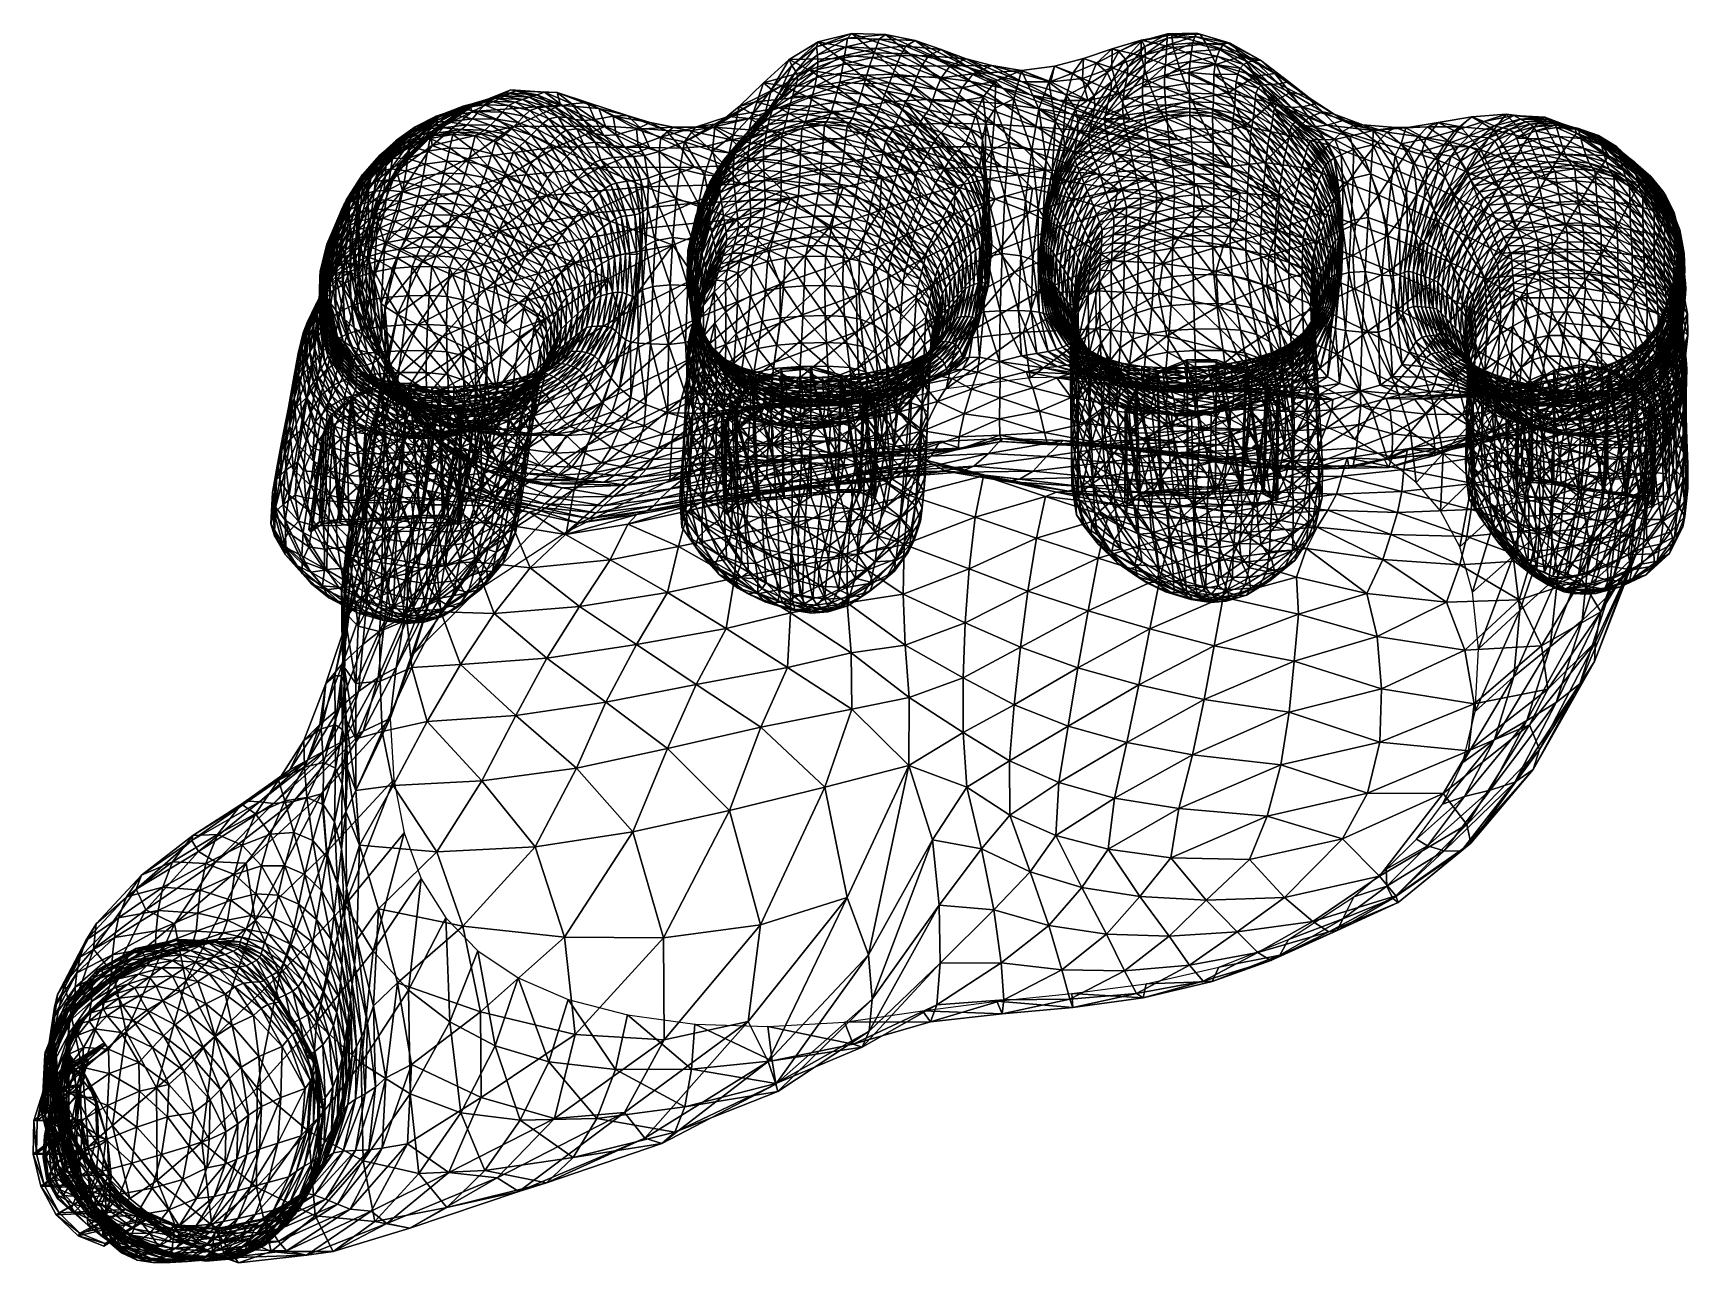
# Model space of a CAD drawing. Extents: x -180 to 164, y -114 to 142.
import ezdxf

# ---------------------------------------------------------------- set-up
doc = ezdxf.new("R2010")
doc.units = 0
for name, color, linetype in [('LINE01', 11, 'CONTINUOUS'), ('LINE03', 253, 'CONTINUOUS'), ('LINE04', 253, 'CONTINUOUS'), ('LINE05', 253, 'CONTINUOUS'), ('LINE06', 253, 'CONTINUOUS'), ('LINE07', 253, 'CONTINUOUS')]:
    doc.layers.add(name, color=color, linetype=linetype)

msp = doc.modelspace()

# ---------------------------------------------------------------- meshes
at = {"layer": 'LINE01', "color": 11}
mesh = msp.add_polyface(dxfattribs=at)
corners = [(-9.544423, 142.091461, 251.195038), (-2.530874, 141.914352, 250.990967), (2.440764, 137.875214, 231.653412), (-4.806746, 138.095932, 231.882385), (-12.986805, 131.01329, 211.276276), (-6.579771, 132.529602, 211.4095), (-1.133924, 127.954849, 191.065186), (-18.915068, 128.958206, 211.09465), (-7.444933, 126.966011, 191.17041), (-18.338715, 134.467438, 231.152008), (-11.95618, 136.923218, 231.672287), (-16.536545, 140.33934, 250.713959), (0.606027, 133.231537, 211.471268), (6.046491, 128.346756, 191.059967), (1.661657, 139.469101, 261.452576), (-3.869679, 140.881393, 263.163788), (-4.574037, 138.99855, 274.50769), (0.566973, 137.482391, 272.142609), (-5.245435, 137.123367, 286.221283), (-0.29941, 135.518402, 283.92865), (-5.873074, 135.26889, 298.276123), (-1.033365, 133.617035, 296.747437), (-6.446154, 133.448074, 310.643707), (-1.730762, 131.818176, 310.535492), (-10.464592, 141.100266, 263.780518), (-12.089602, 131.987411, 322.278992), (-6.984074, 131.624588, 323.077362), (-11.714483, 133.868042, 310.479889), (-10.76284, 139.28479, 275.348083), (-2.454486, 130.123947, 324.543701), (-11.07023, 137.48053, 286.991272), (2.508303, 129.292923, 310.242249), (-11.387271, 135.67807, 298.703949), (3.581941, 140.604309, 250.377472), (-16.92042, 139.299271, 262.838043), (-17.260986, 131.077866, 322.386536), (-16.684872, 134.582382, 297.794495), (-16.887848, 132.936035, 310.063721), (-16.633188, 136.124756, 285.813721), (-16.716976, 137.663589, 274.15155), (-12.656597, 129.826843, 333.536682), (-13.249235, 127.746452, 344.517456), (-17.792297, 128.994019, 333.416687), (-7.593661, 129.57605, 334.131348), (-8.238774, 127.578163, 344.834564), (-3.087231, 128.357864, 335.055908)]
mesh.append_faces([[corners[k] for k in face] for face in [(0, 1, 2), (2, 3, 0), (4, 5, 6), (7, 4, 8), (5, 4, 9), (9, 10, 5), (3, 10, 11), (11, 0, 3), (12, 5, 10), (10, 3, 12), (13, 6, 5), (14, 15, 16), (16, 17, 14), (17, 16, 18), (18, 19, 17), (19, 18, 20), (20, 21, 19), (21, 20, 22), (22, 23, 21), (24, 15, 1), (1, 0, 24), (25, 26, 22), (22, 27, 25), (28, 16, 15), (15, 24, 28), (26, 29, 23), (23, 22, 26), (30, 18, 16), (16, 28, 30), (31, 23, 29), (32, 20, 18), (18, 30, 32), (33, 1, 15), (27, 22, 20), (20, 32, 27), (0, 11, 34), (34, 24, 0), (35, 25, 27), (32, 36, 37), (37, 27, 32), (30, 38, 36), (36, 32, 30), (28, 39, 38), (38, 30, 28), (24, 34, 39), (39, 28, 24), (40, 25, 35), (41, 40, 42), (25, 40, 43), (43, 26, 25), (44, 43, 40), (26, 43, 45), (45, 29, 26)]], dxfattribs={"vtx2": -1})
mesh = msp.add_polyface(dxfattribs=at)
corners = [(21.934841, 127.45742, 190.183975), (14.186739, 128.121155, 190.856232), (8.228264, 133.004532, 211.215469), (15.208386, 132.082886, 210.502609), (8.891191, 136.711578, 231.035812), (14.715723, 135.053009, 230.218414), (21.592442, 130.764755, 209.545593), (2.440764, 137.875214, 231.653412), (-2.530874, 141.914352, 250.990967), (3.581941, 140.604309, 250.377472), (6.046491, 128.346756, 191.059967), (20.236399, 123.194702, 170.561172), (9.030438, 138.74118, 249.57309), (0.606027, 133.231537, 211.471268), (14.230245, 136.836395, 248.768845), (20.263407, 133.34108, 229.410004), (-4.806746, 138.095932, 231.882385), (-6.579771, 132.529602, 211.4095), (-1.133924, 127.954849, 191.065186), (11.497781, 123.445305, 170.647095), (15.688436, 133.678894, 255.190216), (10.903258, 135.345566, 256.9245), (9.021066, 132.889008, 265.82489), (13.392874, 130.812088, 263.389954), (6.406818, 137.449707, 259.192383), (4.92222, 135.27916, 268.995422), (1.661657, 139.469101, 261.452576), (0.566973, 137.482391, 272.142609), (7.953109, 130.432922, 277.703674), (12.099708, 127.865219, 275.279907), (3.960088, 133.136108, 280.838013), (-0.29941, 135.518402, 283.92865), (7.250197, 128.149414, 292.429077), (11.260256, 125.132866, 290.707855), (3.246691, 131.110657, 294.6203), (-1.033365, 133.617035, 296.747437), (6.463137, 126.210632, 309.869263), (2.508303, 129.292923, 310.242249), (-1.730762, 131.818176, 310.535492), (19.596992, 135.401306, 248.155762), (-2.454486, 130.123947, 324.543701), (1.595322, 127.747345, 326.308228), (16.23564, 125.34021, 275.419891), (5.357747, 124.769104, 327.98584), (17.746016, 128.846939, 264.002563), (-3.869679, 140.881393, 263.163788), (0.951012, 126.352539, 336.102478)]
mesh.append_faces([[corners[k] for k in face] for face in [(0, 1, 2), (2, 3, 0), (4, 5, 6), (3, 2, 7), (7, 4, 3), (8, 9, 4), (4, 7, 8), (10, 1, 11), (9, 12, 5), (5, 4, 9), (13, 2, 1), (1, 10, 13), (12, 14, 15), (15, 5, 12), (16, 7, 2), (2, 13, 16), (17, 13, 10), (18, 10, 19), (20, 21, 22), (22, 23, 20), (21, 24, 25), (25, 22, 21), (24, 26, 27), (27, 25, 24), (23, 22, 28), (28, 29, 23), (22, 25, 30), (30, 28, 22), (25, 27, 31), (31, 30, 25), (29, 28, 32), (32, 33, 29), (28, 30, 34), (34, 32, 28), (30, 31, 35), (35, 34, 30), (33, 32, 36), (32, 34, 37), (37, 36, 32), (34, 35, 38), (38, 37, 34), (39, 14, 21), (14, 12, 24), (24, 21, 14), (40, 41, 37), (42, 29, 33), (12, 9, 26), (26, 24, 12), (41, 43, 36), (36, 37, 41), (44, 23, 29), (45, 26, 9), (46, 41, 40)]], dxfattribs={"vtx2": -1})
mesh = msp.add_polyface(dxfattribs=at)
corners = [(50.650921, 137.476151, 232.977875), (57.263126, 139.205734, 234.319489), (58.775627, 134.479797, 221.138519), (52.011513, 132.347763, 217.647644), (61.122406, 128.301712, 204.240692), (54.508583, 126.070534, 197.223999), (62.942078, 141.925125, 244.900635), (64.185898, 139.910858, 236.664749), (57.010586, 141.8302, 244.202759), (50.607948, 140.737976, 244.554321), (66.2304, 135.671402, 224.700439), (56.104572, 142.046463, 252.091705), (50.761116, 140.557968, 252.304626), (51.36665, 139.371307, 260.251343), (56.060688, 141.136215, 260.506744), (51.551365, 137.758728, 270.508179), (55.975658, 139.633362, 270.960022), (51.441353, 135.779541, 282.737335), (55.847504, 137.683319, 283.021271), (51.162674, 133.493134, 296.601013), (55.67432, 135.431595, 296.260132), (62.249519, 142.171371, 251.9375), (60.843002, 136.243744, 296.115967), (55.496002, 133.056946, 309.750427), (60.64991, 133.955536, 309.30542), (61.095295, 138.365204, 283.104584), (61.398464, 140.159561, 271.092651), (61.77552, 141.47789, 260.54776), (50.879284, 131.062866, 310.910522), (55.615868, 128.921478, 330.390656), (55.522812, 130.913834, 320.372375), (50.887535, 129.111816, 320.90686), (51.010647, 127.303337, 330.248779), (51.1866, 125.666389, 339.465759), (55.730225, 127.176636, 340.02829), (51.386292, 124.319511, 348.307007), (55.84494, 125.813492, 349.032806), (60.655743, 131.746597, 320.169556), (60.741596, 125.704338, 357.403748), (60.737495, 126.520233, 349.322571), (55.939068, 124.966263, 357.151703), (60.719181, 127.893433, 340.254364), (60.690601, 129.682632, 330.452332), (65.743172, 131.496445, 320.41571), (65.709824, 129.514572, 330.442657), (65.651375, 127.760849, 340.083984), (65.579033, 126.37561, 349.088013), (65.503967, 125.499222, 357.203003)]
mesh.append_faces([[corners[k] for k in face] for face in [(0, 1, 2), (0, 2, 3), (3, 2, 4), (3, 4, 5), (6, 7, 8), (7, 1, 8), (9, 8, 1), (10, 2, 1), (9, 1, 0)]])
mesh.append_faces([[corners[k] for k in face] for face in [(11, 12, 13), (13, 14, 11), (14, 13, 15), (15, 16, 14), (16, 15, 17), (17, 18, 16), (18, 17, 19), (19, 20, 18), (6, 8, 11), (11, 21, 6), (22, 20, 23), (23, 24, 22), (8, 9, 12), (12, 11, 8), (25, 18, 20), (20, 22, 25), (26, 16, 18), (18, 25, 26), (27, 14, 16), (16, 26, 27), (28, 23, 20), (21, 11, 14), (14, 27, 21), (29, 30, 31), (32, 33, 34), (34, 29, 32), (33, 35, 36), (36, 34, 33), (23, 30, 37), (37, 24, 23), (38, 39, 36), (36, 40, 38), (30, 23, 28), (39, 41, 34), (34, 36, 39), (41, 42, 29), (29, 34, 41), (42, 37, 30), (30, 29, 42), (24, 37, 43), (37, 42, 44), (42, 41, 45), (41, 39, 46), (39, 38, 47)]], dxfattribs={"vtx2": -1})
mesh = msp.add_polyface(dxfattribs=at)
corners = [(62.942078, 141.925125, 244.900635), (69.122047, 140.053558, 243.648804), (64.185898, 139.910858, 236.664749), (71.748123, 137.432907, 234.570801), (68.858665, 129.787155, 209.92572), (66.2304, 135.671402, 224.700439), (74.496788, 133.21843, 223.644562), (57.263126, 139.205734, 234.319489), (58.775627, 134.479797, 221.138519), (72.180573, 122.802094, 190.594574), (61.122406, 128.301712, 204.240692), (74.134789, 136.446411, 250.268707), (68.508263, 140.250946, 251.419403), (67.684685, 139.754639, 259.953979), (72.876564, 136.137802, 258.571228), (67.01268, 138.78212, 270.547913), (71.937981, 135.638489, 269.245941), (66.47776, 137.386719, 282.759949), (71.249962, 134.845978, 281.923737), (66.065453, 135.621719, 296.148804), (70.743462, 133.657898, 296.235474), (62.249519, 142.171371, 251.9375), (60.64991, 133.955536, 309.30542), (65.785202, 133.572052, 309.766724), (60.843002, 136.243744, 296.115967), (61.77552, 141.47789, 260.54776), (70.385765, 132.035065, 310.922791), (61.398464, 140.159561, 271.092651), (61.095295, 138.365204, 283.104584), (75.460907, 136.532318, 242.746399), (65.743172, 131.496445, 320.41571), (65.709824, 129.514572, 330.442657), (70.204437, 128.512115, 330.370544), (70.293991, 130.279404, 321.005127), (65.651375, 127.760849, 340.083984), (70.080589, 126.860664, 339.594971), (65.579033, 126.37561, 349.088013), (69.937302, 125.459282, 348.431), (65.503967, 125.499222, 357.203003), (69.789459, 124.442245, 356.631104), (74.249069, 126.796257, 330.232269), (74.075966, 125.287605, 338.905212), (73.876205, 123.873741, 347.516235), (65.456856, 124.812729, 364.282837), (60.741596, 125.704338, 357.403748), (60.655743, 131.746597, 320.169556), (69.667778, 123.571144, 363.968872), (60.690601, 129.682632, 330.452332), (60.719181, 127.893433, 340.254364), (74.384491, 128.275467, 321.738129), (60.737495, 126.520233, 349.322571)]
mesh.append_faces([[corners[k] for k in face] for face in [(0, 1, 2), (1, 3, 2), (4, 5, 6), (5, 2, 3), (5, 3, 6), (2, 5, 7), (5, 4, 8), (4, 9, 10), (4, 10, 8)]])
mesh.append_faces([[corners[k] for k in face] for face in [(11, 12, 13), (13, 14, 11), (14, 13, 15), (15, 16, 14), (16, 15, 17), (17, 18, 16), (18, 17, 19), (19, 20, 18), (21, 12, 1), (1, 0, 21), (22, 23, 19), (19, 24, 22), (25, 13, 12), (12, 21, 25), (23, 26, 20), (20, 19, 23), (27, 15, 13), (13, 25, 27), (28, 17, 15), (15, 27, 28), (29, 1, 12), (24, 19, 17), (17, 28, 24), (30, 31, 32), (32, 33, 30), (31, 34, 35), (35, 32, 31), (34, 36, 37), (37, 35, 34), (36, 38, 39), (39, 37, 36), (33, 32, 40), (32, 35, 41), (35, 37, 42), (30, 23, 22), (43, 38, 44), (31, 30, 45), (38, 43, 46), (34, 31, 47), (36, 34, 48), (26, 33, 49), (38, 36, 50), (23, 30, 33), (33, 26, 23)]], dxfattribs={"vtx2": -1})
mesh = msp.add_polyface(dxfattribs=at)
corners = [(-24.750772, 126.652649, 210.845566), (-18.915068, 128.958206, 211.09465), (-13.370526, 125.503792, 191.295441), (-12.986805, 131.01329, 211.276276), (-24.140907, 131.25563, 230.467316), (-18.338715, 134.467438, 231.152008), (-29.689077, 127.861382, 229.760315), (-32.99799, 126.890388, 246.590622), (-27.965893, 131.848083, 248.084473), (-22.607439, 136.65004, 249.575684), (-16.536545, 140.33934, 250.713959), (-11.95618, 136.923218, 231.672287), (-16.92042, 139.299271, 262.838043), (-22.07362, 135.467972, 260.539673), (-21.231827, 134.18924, 271.276794), (-16.716976, 137.663589, 274.15155), (-26.272015, 130.467285, 257.532593), (-24.708427, 129.616089, 267.531982), (-30.126842, 125.285957, 254.522812), (-27.821484, 124.797882, 263.779053), (-20.879812, 133.192062, 283.09024), (-16.633188, 136.124756, 285.813721), (-24.155996, 129.275986, 279.567932), (-27.042431, 125.030357, 276.030396), (-20.937782, 132.184174, 295.867798), (-16.684872, 134.582382, 297.794495), (-24.373621, 128.915741, 293.414703), (-27.393513, 125.233231, 290.93924), (-21.325941, 130.873199, 309.497162), (-16.887848, 132.936035, 310.063721), (-25.120207, 128.004028, 308.846497), (-28.478546, 124.65638, 308.16806), (-11.714483, 133.868042, 310.479889), (-17.260986, 131.077866, 322.386536), (-26.074396, 126.257225, 324.464966), (-21.927595, 129.071411, 323.240082), (-22.451464, 127.191368, 333.681702), (-22.898609, 125.367958, 343.663879), (-18.310703, 126.985649, 344.118896), (-17.792297, 128.994019, 333.416687), (-12.656597, 129.826843, 333.536682), (-18.784636, 125.225403, 354.416412), (-13.818818, 125.941589, 354.984894), (-13.249235, 127.746452, 344.517456)]
mesh.append_faces([[corners[k] for k in face] for face in [(0, 1, 2), (3, 1, 4), (4, 5, 3), (1, 0, 6), (6, 4, 1), (7, 8, 4), (4, 6, 7), (8, 9, 5), (5, 4, 8), (9, 10, 11), (11, 5, 9), (12, 13, 14), (14, 15, 12), (13, 16, 17), (17, 14, 13), (16, 18, 19), (19, 17, 16), (15, 14, 20), (20, 21, 15), (14, 17, 22), (22, 20, 14), (17, 19, 23), (23, 22, 17), (21, 20, 24), (24, 25, 21), (20, 22, 26), (26, 24, 20), (22, 23, 27), (27, 26, 22), (25, 24, 28), (28, 29, 25), (24, 26, 30), (30, 28, 24), (26, 27, 31), (31, 30, 26), (32, 29, 33), (10, 9, 13), (13, 12, 10), (9, 8, 16), (16, 13, 9), (18, 16, 8), (34, 35, 28), (28, 30, 34), (35, 33, 29), (29, 28, 35), (36, 37, 38), (38, 39, 36), (33, 39, 40), (35, 36, 39), (39, 33, 35), (36, 35, 34), (38, 41, 42), (39, 38, 43)]], dxfattribs={"vtx2": -1})
mesh = msp.add_polyface(dxfattribs=at)
corners = [(38.421955, 132.699265, 229.363434), (44.56226, 134.97374, 231.099487), (45.973183, 129.534103, 212.425049), (50.650921, 137.476151, 232.977875), (52.011513, 132.347763, 217.647644), (54.508583, 126.070534, 197.223999), (38.670704, 136.885971, 245.40947), (44.578613, 138.895187, 244.975067), (50.607948, 140.737976, 244.554321), (48.30743, 124.35675, 191.431564), (39.543308, 128.172653, 210.452408), (42.405464, 124.324905, 187.870239), (33.590534, 128.157516, 207.984497), (50.761116, 140.557968, 252.304626), (45.969685, 138.313141, 252.581436), (47.379063, 136.785217, 259.909363), (51.36665, 139.371307, 260.251343), (41.315529, 135.885742, 252.853424), (43.588547, 133.952484, 259.552734), (39.485725, 131.447708, 259.25354), (47.854797, 135.056519, 269.902527), (51.551365, 137.758728, 270.508179), (44.433739, 132.023651, 269.26947), (40.835976, 129.157074, 268.735352), (47.705742, 133.06691, 282.346008), (51.441353, 135.779541, 282.737335), (44.324066, 129.939636, 281.914429), (40.979729, 126.791832, 281.509735), (47.240711, 130.756348, 297.024719), (51.162674, 133.493134, 296.601013), (43.732483, 127.540802, 297.398376), (40.462032, 124.166199, 297.589203), (43.154404, 124.954071, 313.856201), (46.796947, 128.261765, 312.410645), (50.879284, 131.062866, 310.910522), (55.67432, 135.431595, 296.260132), (46.765907, 126.565544, 321.581543), (46.899368, 125.001366, 330.034058), (51.010647, 127.303337, 330.248779), (50.887535, 129.111816, 320.90686), (51.1866, 125.666389, 339.465759), (55.615868, 128.921478, 330.390656), (55.522812, 130.913834, 320.372375)]
mesh.append_faces([[corners[k] for k in face] for face in [(0, 1, 2), (1, 3, 4), (1, 4, 2), (2, 4, 5), (6, 7, 1), (7, 8, 3), (9, 10, 2), (6, 1, 0), (7, 3, 1), (9, 2, 5), (10, 0, 2)]])
mesh.append_faces([[corners[k] for k in face] for face in [(9, 11, 12), (12, 10, 9), (13, 14, 15), (15, 16, 13), (14, 17, 18), (18, 15, 14), (19, 18, 17), (16, 15, 20), (20, 21, 16), (15, 18, 22), (22, 20, 15), (18, 19, 23), (23, 22, 18), (21, 20, 24), (24, 25, 21), (20, 22, 26), (26, 24, 20), (22, 23, 27), (27, 26, 22), (25, 24, 28), (28, 29, 25), (24, 26, 30), (30, 28, 24), (26, 27, 31), (31, 30, 26), (8, 7, 14), (14, 13, 8), (32, 33, 28), (28, 30, 32), (7, 6, 17), (17, 14, 7), (33, 34, 29), (29, 28, 33), (35, 29, 34), (36, 37, 38), (38, 39, 36), (40, 38, 37), (39, 38, 41), (34, 39, 42), (33, 36, 39), (39, 34, 33), (36, 33, 32)]], dxfattribs={"vtx2": -1})
mesh = msp.add_polyface(dxfattribs=at)
corners = [(71.748123, 137.432907, 234.570801), (78.431778, 133.770401, 232.75322), (74.496788, 133.21843, 223.644562), (84.625069, 129.310349, 229.516663), (81.625015, 129.850342, 221.278915), (77.774292, 127.595108, 209.502655), (85.538467, 124.634415, 204.927536), (69.122047, 140.053558, 243.648804), (75.460907, 136.532318, 242.746399), (81.374557, 132.022385, 241.324371), (72.180573, 122.802094, 190.594574), (68.858665, 129.787155, 209.92572), (87.100647, 127.529602, 239.825363), (84.227478, 126.845726, 247.237015), (79.273148, 131.647934, 248.755615), (77.513176, 131.467819, 256.746826), (81.94458, 126.676094, 254.905685), (74.134789, 136.446411, 250.268707), (72.876564, 136.137802, 258.571228), (86.520859, 122.694054, 253.472565), (80.458153, 126.954277, 265.759644), (76.314568, 131.434647, 267.518555), (71.937981, 135.638489, 269.245941), (84.684448, 122.981033, 264.363098), (79.520012, 127.279671, 279.626648), (75.515388, 131.278473, 280.79834), (71.249962, 134.845978, 281.923737), (83.509819, 123.444946, 278.651672), (78.882004, 127.251625, 296.334412), (82.714058, 123.639816, 296.248627), (74.953728, 130.729416, 296.313721), (70.743462, 133.657898, 296.235474), (70.385765, 132.035065, 310.922791), (74.525795, 129.614609, 312.404999), (78.374733, 126.593224, 313.824402), (68.508263, 140.250946, 251.419403), (74.249069, 126.796257, 330.232269), (74.384491, 128.275467, 321.738129), (70.293991, 130.279404, 321.005127), (74.075966, 125.287605, 338.905212), (70.204437, 128.512115, 330.370544), (73.876205, 123.873741, 347.516235), (70.080589, 126.860664, 339.594971), (78.00766, 124.487602, 330.022156), (78.184677, 125.668831, 322.405243), (77.790916, 123.134766, 338.135864), (81.864494, 122.643761, 322.796875)]
mesh.append_faces([[corners[k] for k in face] for face in [(0, 1, 2), (1, 3, 4), (1, 4, 2), (2, 4, 5), (4, 6, 5), (7, 8, 0), (8, 9, 1), (10, 11, 5), (9, 12, 3), (8, 1, 0), (9, 3, 1), (11, 2, 5)]])
mesh.append_faces([[corners[k] for k in face] for face in [(13, 14, 15), (15, 16, 13), (14, 17, 18), (18, 15, 14), (19, 16, 20), (16, 15, 21), (21, 20, 16), (15, 18, 22), (22, 21, 15), (23, 20, 24), (20, 21, 25), (25, 24, 20), (21, 22, 26), (26, 25, 21), (27, 24, 28), (28, 29, 27), (24, 25, 30), (30, 28, 24), (25, 26, 31), (31, 30, 25), (12, 9, 14), (14, 13, 12), (32, 33, 30), (30, 31, 32), (9, 8, 17), (17, 14, 9), (33, 34, 28), (28, 30, 33), (35, 17, 8), (29, 28, 34), (36, 37, 38), (39, 36, 40), (41, 39, 42), (37, 36, 43), (43, 44, 37), (36, 39, 45), (45, 43, 36), (34, 44, 46), (33, 37, 44), (44, 34, 33), (37, 33, 32)]], dxfattribs={"vtx2": -1})
mesh = msp.add_polyface(dxfattribs=at)
corners = [(36.08231, 117.681664, 150.109039), (26.297457, 118.194763, 150.315765), (20.236399, 123.194702, 170.561172), (28.937248, 122.701569, 170.05957), (37.223511, 122.005867, 169.341385), (21.934841, 127.45742, 190.183975), (14.186739, 128.121155, 190.856232), (35.936443, 125.415771, 188.389282), (29.148821, 126.507782, 189.261078), (21.592442, 130.764755, 209.545593), (27.634979, 129.354767, 208.615799), (15.208386, 132.082886, 210.502609), (33.590534, 128.157516, 207.984497), (20.263407, 133.34108, 229.410004), (25.883291, 132.017365, 228.819336), (14.715723, 135.053009, 230.218414), (8.891191, 136.711578, 231.035812), (16.943029, 118.530914, 150.231201), (30.673986, 113.701385, 132.321625), (21.608206, 114.414696, 133.218933), (31.843628, 132.029175, 230.758408), (19.596992, 135.401306, 248.155762), (25.752781, 134.39476, 250.290497), (11.497781, 123.445305, 170.647095), (14.230245, 136.836395, 248.768845), (15.65519, 114.266602, 131.898865), (9.73493, 118.525581, 150.140793), (15.688436, 133.678894, 255.190216), (20.311968, 132.149094, 256.470337), (10.903258, 135.345566, 256.9245), (12.099708, 127.865219, 275.279907), (16.23564, 125.34021, 275.419891), (17.746016, 128.846939, 264.002563), (13.392874, 130.812088, 263.389954), (29.350441, 126.448387, 268.900574), (27.866556, 117.860977, 281.830566), (30.874083, 115.673485, 283.844604), (24.13633, 128.532822, 267.681946), (31.412552, 131.999649, 255.174438), (23.102331, 119.509018, 281.174377), (18.139507, 112.10939, 293.796906), (17.628893, 120.045517, 284.005096), (17.447016, 116.887283, 296.184845), (18.143461, 115.137581, 287.218719), (18.323151, 123.435104, 275.498566), (19.568956, 117.894859, 283.169739), (20.279062, 126.594704, 270.144287), (22.292402, 108.402695, 291.065918), (15.219703, 122.066109, 290.658875), (14.137058, 119.461807, 309.656128), (17.028254, 114.421776, 312.558899)]
mesh.append_faces([[corners[k] for k in face] for face in [(0, 1, 2), (2, 3, 0), (4, 3, 5), (3, 2, 6), (6, 5, 3), (7, 8, 9), (9, 10, 7), (8, 5, 11), (11, 9, 8), (12, 10, 13), (13, 14, 12), (10, 9, 15), (15, 13, 10), (9, 11, 16), (17, 1, 18), (18, 19, 17), (20, 14, 21), (21, 22, 20), (23, 2, 1), (1, 17, 23), (24, 21, 14), (14, 13, 24), (19, 25, 26), (26, 17, 19), (22, 21, 27), (27, 28, 22), (29, 27, 21), (30, 31, 32), (28, 27, 33), (33, 32, 28), (34, 35, 36), (22, 37, 34), (34, 38, 22), (37, 39, 35), (35, 34, 37), (40, 41, 42), (41, 40, 43), (43, 44, 41), (44, 43, 45), (45, 46, 44), (28, 46, 37), (37, 22, 28), (32, 44, 46), (46, 28, 32), (31, 41, 44), (44, 32, 31), (47, 39, 45), (48, 42, 41), (41, 31, 48), (39, 37, 46), (46, 45, 39), (49, 50, 42), (42, 48, 49)]], dxfattribs={"vtx2": -1})
mesh = msp.add_polyface(dxfattribs=at)
corners = [(25.752781, 134.39476, 250.290497), (32.632351, 135.294525, 245.801941), (31.843628, 132.029175, 230.758408), (38.421955, 132.699265, 229.363434), (38.670704, 136.885971, 245.40947), (39.543308, 128.172653, 210.452408), (45.655174, 116.982849, 149.763031), (36.08231, 117.681664, 150.109039), (28.937248, 122.701569, 170.05957), (37.223511, 122.005867, 169.341385), (44.998573, 121.117302, 168.698151), (29.148821, 126.507782, 189.261078), (35.936443, 125.415771, 188.389282), (21.934841, 127.45742, 190.183975), (42.405464, 124.324905, 187.870239), (27.634979, 129.354767, 208.615799), (33.590534, 128.157516, 207.984497), (25.883291, 132.017365, 228.819336), (26.297457, 118.194763, 150.315765), (41.397213, 112.887192, 132.029572), (41.315529, 135.885742, 252.853424), (36.383919, 133.849503, 253.051849), (39.485725, 131.447708, 259.25354), (31.412552, 131.999649, 255.174438), (36.800449, 117.842087, 315.234802), (39.857056, 121.440269, 314.852509), (40.462032, 124.166199, 297.589203), (37.296558, 120.708046, 297.86087), (35.101055, 129.176025, 260.776764), (36.976948, 126.431564, 269.651855), (40.835976, 129.157074, 268.735352), (37.541649, 123.648239, 281.959839), (40.979729, 126.791832, 281.509735), (30.874083, 115.673485, 283.844604), (32.799011, 123.801147, 272.286316), (29.350441, 126.448387, 268.900574), (32.140877, 113.469955, 287.786041), (34.425632, 121.207825, 278.194916), (32.261383, 111.236427, 294.60791), (34.782509, 118.581245, 287.38028), (34.42181, 115.834274, 300.596375), (33.927784, 113.20121, 316.290527), (36.738441, 116.687111, 322.632294), (39.769039, 120.192375, 322.561249), (36.915905, 115.716057, 329.15863), (39.916721, 119.089737, 329.42749), (37.250881, 114.633095, 336.577026), (40.205296, 117.895653, 337.08725), (40.602299, 116.659592, 345.304016), (41.075268, 115.431114, 353.841339), (37.703011, 113.468506, 344.660797), (33.908779, 112.183731, 323.308075)]
mesh.append_faces([[corners[k] for k in face] for face in [(0, 1, 2), (1, 3, 2), (1, 4, 3), (5, 2, 3)]])
mesh.append_faces([[corners[k] for k in face] for face in [(6, 7, 8), (8, 9, 6), (10, 9, 11), (11, 12, 10), (13, 11, 9), (14, 12, 15), (15, 16, 14), (5, 16, 17), (17, 2, 5), (18, 7, 19), (20, 21, 22), (23, 21, 1), (1, 0, 23), (24, 25, 26), (26, 27, 24), (28, 22, 21), (21, 23, 28), (29, 30, 22), (22, 28, 29), (31, 32, 30), (30, 29, 31), (4, 1, 21), (21, 20, 4), (27, 26, 32), (32, 31, 27), (33, 34, 35), (34, 33, 36), (36, 37, 34), (37, 36, 38), (38, 39, 37), (27, 40, 41), (41, 24, 27), (31, 39, 40), (40, 27, 31), (29, 37, 39), (39, 31, 29), (28, 34, 37), (37, 29, 28), (23, 35, 34), (34, 28, 23), (24, 42, 43), (43, 25, 24), (42, 44, 45), (45, 43, 42), (44, 46, 47), (47, 45, 44), (48, 47, 46), (49, 48, 50), (51, 42, 24)]], dxfattribs={"vtx2": -1})
mesh = msp.add_polyface(dxfattribs=at)
corners = [(-35.949898, 114.539345, 172.092651), (-45.049919, 118.26667, 191.573151), (-39.802345, 118.667618, 192.365341), (-38.418991, 122.588844, 211.996643), (-34.547844, 119.966774, 192.826752), (-43.287388, 121.852066, 210.359344), (-30.506639, 115.963684, 172.651459), (-24.750772, 126.652649, 210.845566), (-30.880138, 124.384926, 210.509979), (-35.309544, 124.85836, 229.173157), (-29.689077, 127.861382, 229.760315), (-44.358856, 119.547874, 247.289276), (-38.089813, 122.733963, 245.444458), (-42.105431, 122.592674, 230.496826), (-32.99799, 126.890388, 246.590622), (-26.084085, 121.693825, 191.018982), (-30.126842, 125.285957, 254.522812), (-34.24934, 120.912796, 252.21637), (-31.245707, 120.588409, 260.879944), (-27.821484, 124.797882, 263.779053), (-30.11982, 121.109024, 273.261169), (-27.393513, 125.233231, 290.93924), (-30.398575, 121.592857, 288.945435), (-31.608866, 121.158112, 307.518127), (-38.578983, 117.677147, 253.367676), (-36.173683, 115.80159, 326.593872), (-33.110115, 119.410622, 326.421326), (-34.683418, 117.608826, 307.334534), (-35.102833, 117.278549, 261.343414), (-29.776775, 122.936546, 325.659302), (-28.478546, 124.65638, 308.16806), (-33.59481, 117.722496, 273.218109), (-27.965893, 131.848083, 248.084473), (-33.60498, 118.126686, 288.659302), (-40.222267, 112.729172, 267.759857), (-37.592216, 112.796761, 310.030212), (-36.318108, 113.243736, 294.190125), (-33.649761, 118.269836, 334.707336), (-33.921329, 117.156219, 342.048279), (-30.642908, 120.267303, 342.621155), (-30.318743, 121.590935, 334.542511), (-34.100693, 115.949883, 350.245789), (-30.884941, 118.919533, 351.286865), (-31.060368, 117.620941, 360.278137), (-31.184708, 116.444916, 369.333588), (-34.205822, 114.700676, 359.045105), (-27.553057, 120.226044, 361.651245), (-27.765787, 119.15815, 370.574158), (-36.678875, 114.764618, 334.579315), (-31.248457, 115.296455, 377.966553), (-27.925694, 118.180099, 378.825226)]
mesh.append_faces([[corners[k] for k in face] for face in [(0, 1, 2), (3, 4, 5), (4, 6, 2), (4, 2, 5), (6, 0, 2)]])
mesh.append_faces([[corners[k] for k in face] for face in [(7, 8, 9), (9, 10, 7), (11, 12, 9), (9, 13, 11), (12, 14, 10), (10, 9, 12), (3, 8, 15), (15, 4, 3), (13, 9, 8), (8, 3, 13), (16, 17, 18), (18, 19, 16), (19, 18, 20), (21, 22, 23), (24, 17, 12), (12, 11, 24), (25, 26, 23), (23, 27, 25), (28, 18, 17), (17, 24, 28), (26, 29, 30), (30, 23, 26), (31, 20, 18), (18, 28, 31), (32, 14, 16), (33, 22, 20), (20, 31, 33), (14, 12, 17), (17, 16, 14), (27, 23, 22), (22, 33, 27), (34, 24, 11), (35, 27, 33), (36, 33, 31), (37, 38, 39), (39, 40, 37), (38, 41, 42), (42, 39, 38), (43, 42, 41), (44, 43, 45), (42, 43, 46), (43, 44, 47), (25, 48, 37), (37, 26, 25), (38, 37, 48), (44, 49, 50), (26, 37, 40), (40, 29, 26)]], dxfattribs={"vtx2": -1})
mesh = msp.add_polyface(dxfattribs=at)
corners = [(3.589874, 118.069786, 150.228622), (-2.335265, 117.13221, 150.320099), (-7.759768, 121.394463, 171.045395), (-1.867805, 122.570045, 170.824493), (-13.982764, 119.789879, 171.080368), (4.323572, 123.264877, 170.641541), (-7.444933, 126.966011, 191.17041), (-1.133924, 127.954849, 191.065186), (-13.370526, 125.503792, 191.295441), (-19.415361, 123.701843, 191.293808), (-12.986805, 131.01329, 211.276276), (-18.915068, 128.958206, 211.09465), (-13.818818, 125.941589, 354.984894), (-13.249235, 127.746452, 344.517456), (-18.310703, 126.985649, 344.118896), (-7.593661, 129.57605, 334.131348), (-8.238774, 127.578163, 344.834564), (-3.748089, 126.575607, 345.049316), (-3.087231, 128.357864, 335.055908), (-8.885408, 125.809036, 355.124756), (-4.43457, 124.909416, 354.890167), (-9.507045, 124.409416, 364.734009), (-5.11675, 123.493919, 364.315369), (-10.077166, 123.520065, 373.394409), (-5.764704, 122.463791, 373.061707), (0.297535, 124.859764, 345.162842), (0.951012, 126.352539, 336.102478), (-0.404454, 123.337265, 354.411743), (-1.129291, 121.909653, 363.592865), (-1.85131, 120.701523, 372.450073), (1.797751, 118.3825, 371.720276), (-10.556218, 122.822258, 380.951477), (-14.842909, 123.72509, 373.298218), (-15.255062, 123.103172, 380.753113), (-12.656597, 129.826843, 333.536682), (-6.333918, 121.580971, 380.888977), (-2.524407, 119.578545, 380.631714), (-14.353868, 124.553902, 364.668579), (1.023173, 117.02459, 380.253052), (-2.454486, 130.123947, 324.543701), (-7.152167, 116.524132, 394.492096), (-6.739104, 119.07917, 387.793823), (-10.867955, 120.141022, 387.855072), (-15.491038, 120.355751, 387.656799), (-15.700743, 117.567757, 394.385559), (-11.185571, 117.414413, 394.573914), (-3.032699, 117.31823, 387.535278)]
mesh.append_faces([[corners[k] for k in face] for face in [(0, 1, 2), (2, 3, 0), (4, 2, 1), (5, 3, 6), (6, 7, 5), (3, 2, 8), (8, 6, 3), (2, 4, 9), (9, 8, 2), (7, 6, 10), (6, 8, 11), (12, 13, 14), (15, 16, 17), (17, 18, 15), (16, 19, 20), (20, 17, 16), (19, 21, 22), (22, 20, 19), (21, 23, 24), (24, 22, 21), (18, 17, 25), (25, 26, 18), (17, 20, 27), (27, 25, 17), (20, 22, 28), (28, 27, 20), (22, 24, 29), (29, 28, 22), (28, 29, 30), (31, 23, 32), (32, 33, 31), (34, 13, 16), (35, 24, 23), (23, 31, 35), (13, 12, 19), (19, 16, 13), (36, 29, 24), (24, 35, 36), (12, 37, 21), (21, 19, 12), (29, 36, 38), (39, 18, 26), (37, 32, 23), (23, 21, 37), (40, 41, 42), (33, 43, 42), (42, 31, 33), (43, 44, 45), (45, 42, 43), (35, 41, 46), (46, 36, 35), (31, 42, 41), (41, 35, 31)]], dxfattribs={"vtx2": -1})
mesh = msp.add_polyface(dxfattribs=at)
corners = [(-79.473236, 130.161499, 243.011063), (-88.568939, 125.892311, 239.262604), (-88.889023, 126.727531, 251.65741), (-97.194839, 121.457901, 247.808075), (-96.387978, 121.436371, 258.671692), (-96.875427, 118.78598, 234.859711), (-79.883385, 122.73056, 219.991211), (-95.649651, 124.593674, 293.377533), (-95.815575, 124.060364, 285.393768), (-101.348793, 120.3573, 288.629211), (-100.80011, 121.378822, 296.138275), (-100.386963, 122.211243, 303.961945), (-95.650551, 124.953094, 301.82074), (-95.727905, 122.720993, 268.733002), (-95.918327, 123.415405, 277.351593), (-89.083565, 127.146355, 272.208313), (-88.492577, 127.183083, 262.622803), (-89.508118, 127.152596, 281.375854), (-89.911797, 127.121925, 290.524048), (-90.440163, 126.97451, 300.051605), (-86.013451, 127.287224, 310.201416), (-84.882996, 128.034378, 299.142151), (-91.235252, 126.520775, 310.184204), (-80.524681, 130.360519, 255.43634), (-83.7938, 128.627853, 288.142609), (-82.713326, 129.200958, 277.225708), (-96.057899, 124.924553, 311.027893), (-100.409416, 122.656609, 312.308899), (-81.628113, 129.772308, 266.340607), (-98.080956, 122.34433, 329.519684), (-97.053123, 123.71402, 320.238159), (-101.238464, 121.651619, 320.397583), (-93.520927, 123.704994, 330.226715), (-92.377922, 125.146927, 320.278137), (-94.594635, 122.442062, 339.800903), (-87.254921, 125.835182, 320.704834), (-90.766731, 122.133408, 349.633789), (-89.668945, 123.096375, 340.635376), (-88.489052, 124.365158, 330.90863), (-80.966431, 127.107704, 311.258484), (-82.239098, 125.727394, 321.568115), (-83.508629, 124.295952, 331.509949), (-84.754288, 123.02417, 341.066711), (-85.933449, 122.018326, 349.990417)]
mesh.append_faces([[corners[k] for k in face] for face in [(0, 1, 2), (1, 3, 2), (4, 2, 3)]])
mesh.append_faces([[corners[k] for k in face] for face in [(5, 1, 6), (7, 8, 9), (10, 11, 12), (12, 7, 10), (13, 14, 15), (15, 16, 13), (14, 8, 17), (17, 15, 14), (8, 7, 18), (18, 17, 8), (7, 12, 19), (19, 18, 7), (20, 21, 19), (19, 22, 20), (2, 16, 23), (21, 24, 18), (18, 19, 21), (4, 13, 16), (16, 2, 4), (24, 25, 17), (17, 18, 24), (26, 12, 11), (11, 27, 26), (25, 28, 15), (15, 17, 25), (22, 19, 12), (12, 26, 22), (28, 23, 16), (16, 15, 28), (29, 30, 31), (30, 29, 32), (32, 33, 30), (34, 32, 29), (22, 33, 35), (35, 20, 22), (26, 30, 33), (33, 22, 26), (36, 37, 34), (30, 26, 27), (37, 38, 32), (32, 34, 37), (38, 35, 33), (33, 32, 38), (21, 20, 39), (20, 35, 40), (35, 38, 41), (41, 40, 35), (38, 37, 42), (42, 41, 38), (43, 42, 37)]], dxfattribs={"vtx2": -1})
mesh = msp.add_polyface(dxfattribs=at)
corners = [(-79.473236, 130.161499, 243.011063), (-70.891846, 129.836517, 240.766281), (-70.168869, 127.208557, 225.979004), (-62.205025, 126.477936, 224.816406), (-79.883385, 122.73056, 219.991211), (-88.568939, 125.892311, 239.262604), (-60.816933, 122.806244, 208.060303), (-80.524681, 130.360519, 255.43634), (-88.889023, 126.727531, 251.65741), (-73.526413, 129.909012, 254.049316), (-75.061623, 129.326797, 264.897186), (-69.740288, 127.082504, 263.416443), (-67.83709, 127.477272, 253.304535), (-76.60096, 128.829224, 276.098511), (-71.507141, 126.942032, 274.557129), (-78.116081, 128.351837, 287.620911), (-73.200722, 126.862625, 286.669373), (-79.578651, 127.830162, 299.431824), (-74.884079, 126.651024, 299.69574), (-65.265259, 123.990448, 261.401428), (-67.129204, 124.234978, 272.399567), (-68.855522, 124.5942, 285.222473), (-70.674919, 124.725845, 299.795044), (-64.819351, 121.918983, 283.702087), (-66.757004, 122.259613, 299.80307), (-80.966431, 127.107704, 311.258484), (-84.882996, 128.034378, 299.142151), (-81.628113, 129.772308, 266.340607), (-76.542465, 126.07943, 312.910339), (-82.713326, 129.200958, 277.225708), (-72.620125, 124.323776, 314.814148), (-83.7938, 128.627853, 288.142609), (-68.980911, 121.968307, 316.618469), (-64.572258, 127.723755, 241.160889), (-82.239098, 125.727394, 321.568115), (-83.508629, 124.295952, 331.509949), (-79.045219, 123.548973, 331.982727), (-77.803429, 124.87751, 322.703674), (-84.754288, 123.02417, 341.066711), (-80.302406, 122.280624, 341.118042), (-75.022316, 122.168694, 332.332764), (-73.845009, 123.355652, 323.923187), (-86.013451, 127.287224, 310.201416)]
mesh.append_faces([[corners[k] for k in face] for face in [(0, 1, 2), (1, 3, 2)]])
mesh.append_faces([[corners[k] for k in face] for face in [(2, 4, 5), (5, 0, 2), (4, 2, 6), (7, 0, 8), (9, 10, 11), (11, 12, 9), (10, 13, 14), (14, 11, 10), (13, 15, 16), (16, 14, 13), (15, 17, 18), (18, 16, 15), (12, 11, 19), (11, 14, 20), (20, 19, 11), (14, 16, 21), (21, 20, 14), (16, 18, 22), (22, 21, 16), (20, 21, 23), (21, 22, 24), (0, 7, 9), (9, 1, 0), (25, 17, 26), (7, 27, 10), (10, 9, 7), (28, 18, 17), (17, 25, 28), (27, 29, 13), (13, 10, 27), (30, 22, 18), (18, 28, 30), (29, 31, 15), (15, 13, 29), (32, 24, 22), (22, 30, 32), (31, 26, 17), (17, 15, 31), (1, 9, 12), (12, 33, 1), (34, 35, 36), (36, 37, 34), (35, 38, 39), (39, 36, 35), (37, 36, 40), (40, 41, 37), (34, 25, 42), (28, 37, 41), (41, 30, 28), (25, 34, 37), (37, 28, 25)]], dxfattribs={"vtx2": -1})
mesh = msp.add_polyface(dxfattribs=at)
corners = [(-53.397774, 122.349541, 208.095581), (-62.205025, 126.477936, 224.816406), (-56.294006, 125.064598, 225.744995), (-70.891846, 129.836517, 240.766281), (-64.572258, 127.723755, 241.160889), (-59.24712, 124.886971, 241.812805), (-60.816933, 122.806244, 208.060303), (-70.168869, 127.208557, 225.979004), (-73.000763, 108.404945, 179.785034), (-61.928402, 114.214737, 184.528473), (-52.648575, 110.187416, 166.203064), (-51.666225, 118.384697, 190.501648), (-71.004509, 118.498962, 202.131866), (-65.265259, 123.990448, 261.401428), (-63.032951, 124.202866, 252.303009), (-67.83709, 127.477272, 253.304535), (-61.145931, 120.843803, 259.359741), (-58.602295, 121.008125, 251.292664), (-67.129204, 124.234978, 272.399567), (-63.083641, 121.297234, 270.191895), (-64.819351, 121.918983, 283.702087), (-66.757004, 122.259613, 299.80307), (-68.855522, 124.5942, 285.222473), (-56.891663, 118.435753, 257.799011), (-58.986908, 118.717964, 268.500305), (-60.831085, 119.209373, 282.530121), (-62.936165, 119.457329, 299.792999), (-61.772541, 115.806305, 318.741394), (-59.172253, 116.283211, 300.190247), (-65.406334, 119.140579, 317.971924), (-56.942543, 116.433449, 282.844421), (-54.352974, 122.201927, 242.523438), (-58.607258, 110.969711, 320.143066), (-56.346027, 111.348663, 303.249817), (-66.570999, 118.574249, 325.86731), (-62.947224, 115.313309, 326.370178), (-66.594589, 112.040627, 348.159271), (-65.24826, 113.391441, 340.219574), (-68.835495, 116.484917, 340.303772), (-64.018997, 114.509033, 332.887451), (-67.636238, 117.671455, 332.72348), (-57.560863, 104.004219, 329.465332), (-59.731747, 110.594406, 327.386322), (-60.824627, 109.919968, 333.693726), (-62.086105, 108.946655, 340.761841), (-63.463398, 107.744095, 348.405029), (-56.513226, 104.182472, 322.712891), (-68.017578, 110.536781, 356.499207), (-64.903725, 106.381943, 356.437622)]
mesh.append_faces([[corners[k] for k in face] for face in [(0, 1, 2), (3, 4, 1), (4, 5, 2), (6, 7, 1), (4, 2, 1), (6, 1, 0)]])
mesh.append_faces([[corners[k] for k in face] for face in [(8, 9, 10), (11, 9, 12), (12, 6, 11), (13, 14, 15), (14, 13, 16), (16, 17, 14), (13, 18, 19), (19, 16, 13), (20, 19, 18), (21, 20, 22), (17, 16, 23), (16, 19, 24), (24, 23, 16), (19, 20, 25), (25, 24, 19), (20, 21, 26), (26, 25, 20), (27, 28, 26), (26, 29, 27), (28, 30, 25), (25, 26, 28), (24, 25, 30), (5, 14, 17), (17, 31, 5), (4, 15, 14), (14, 5, 4), (29, 26, 21), (27, 32, 33), (33, 28, 27), (29, 34, 35), (35, 27, 29), (36, 37, 38), (37, 39, 40), (39, 35, 34), (34, 40, 39), (41, 42, 43), (35, 42, 32), (32, 27, 35), (39, 43, 42), (42, 35, 39), (37, 44, 43), (43, 39, 37), (36, 45, 44), (44, 37, 36), (46, 32, 42), (47, 48, 45), (45, 36, 47)]], dxfattribs={"vtx2": -1})
mesh = msp.add_polyface(dxfattribs=at)
corners = [(-13.982764, 119.789879, 171.080368), (-21.16724, 117.808075, 170.705566), (-26.084085, 121.693825, 191.018982), (-19.415361, 123.701843, 191.293808), (-13.370526, 125.503792, 191.295441), (-24.750772, 126.652649, 210.845566), (-30.880138, 124.384926, 210.509979), (-34.547844, 119.966774, 192.826752), (-30.11982, 121.109024, 273.261169), (-27.042431, 125.030357, 276.030396), (-27.821484, 124.797882, 263.779053), (-30.398575, 121.592857, 288.945435), (-27.393513, 125.233231, 290.93924), (-31.608866, 121.158112, 307.518127), (-28.478546, 124.65638, 308.16806), (-29.776775, 122.936546, 325.659302), (-26.074396, 126.257225, 324.464966), (-25.120207, 128.004028, 308.846497), (-30.318743, 121.590935, 334.542511), (-30.642908, 120.267303, 342.621155), (-26.989006, 123.066536, 343.16217), (-26.606461, 124.644218, 334.128815), (-30.884941, 118.919533, 351.286865), (-27.299334, 121.561317, 352.42511), (-27.553057, 120.226044, 361.651245), (-27.765787, 119.15815, 370.574158), (-31.060368, 117.620941, 360.278137), (-22.898609, 125.367958, 343.663879), (-22.451464, 127.191368, 333.681702), (-23.285391, 123.71627, 353.516327), (-23.62557, 122.355255, 362.969574), (-23.932913, 121.403862, 371.75415), (-18.784636, 125.225403, 354.416412), (-18.310703, 126.985649, 344.118896), (-19.219593, 123.847855, 364.038452), (-19.621075, 122.987648, 372.714142), (-15.255062, 123.103172, 380.753113), (-14.842909, 123.72509, 373.298218), (-19.967428, 122.31826, 380.285645), (-14.353868, 124.553902, 364.668579), (-13.818818, 125.941589, 354.984894), (-24.19219, 120.600632, 379.620117), (-27.925694, 118.180099, 378.825226), (-20.233555, 116.934616, 393.923676), (-20.130198, 119.648102, 387.196472), (-24.268309, 118.126526, 386.542419), (-15.491038, 120.355751, 387.656799), (-15.700743, 117.567757, 394.385559)]
mesh.append_faces([[corners[k] for k in face] for face in [(0, 1, 2), (2, 3, 0), (4, 3, 5), (3, 2, 6), (6, 5, 3), (7, 2, 1), (8, 9, 10), (9, 8, 11), (11, 12, 9), (13, 14, 12), (15, 16, 17), (17, 14, 15), (18, 19, 20), (20, 21, 18), (19, 22, 23), (23, 20, 19), (24, 23, 22), (25, 24, 26), (21, 20, 27), (27, 28, 21), (20, 23, 29), (29, 27, 20), (23, 24, 30), (30, 29, 23), (24, 25, 31), (31, 30, 24), (27, 29, 32), (32, 33, 27), (29, 30, 34), (34, 32, 29), (30, 31, 35), (35, 34, 30), (36, 37, 35), (35, 38, 36), (37, 39, 34), (34, 35, 37), (39, 40, 32), (32, 34, 39), (16, 21, 28), (41, 31, 25), (25, 42, 41), (15, 18, 21), (21, 16, 15), (38, 35, 31), (31, 41, 38), (43, 44, 45), (38, 44, 46), (46, 36, 38), (41, 45, 44), (44, 38, 41), (45, 41, 42), (47, 46, 44)]], dxfattribs={"vtx2": -1})
mesh = msp.add_polyface(dxfattribs=at)
corners = [(20.236399, 123.194702, 170.561172), (11.497781, 123.445305, 170.647095), (6.046491, 128.346756, 191.059967), (9.73493, 118.525581, 150.140793), (3.589874, 118.069786, 150.228622), (-1.867805, 122.570045, 170.824493), (4.323572, 123.264877, 170.641541), (15.65519, 114.266602, 131.898865), (9.400504, 113.990814, 131.3349), (-2.335265, 117.13221, 150.320099), (-1.133924, 127.954849, 191.065186), (16.943029, 118.530914, 150.231201), (6.463137, 126.210632, 309.869263), (10.325836, 122.909584, 309.52179), (11.260256, 125.132866, 290.707855), (14.137058, 119.461807, 309.656128), (9.02519, 121.463577, 329.191315), (12.709725, 117.911789, 329.779053), (15.219703, 122.066109, 290.658875), (16.23564, 125.34021, 275.419891), (5.357747, 124.769104, 327.98584), (15.940539, 113.045235, 331.053223), (17.028254, 114.421776, 312.558899), (0.951012, 126.352539, 336.102478), (0.297535, 124.859764, 345.162842), (4.062051, 122.55127, 345.179993), (4.703521, 123.744659, 337.058655), (-0.404454, 123.337265, 354.411743), (3.350625, 121.185486, 353.82901), (-1.129291, 121.909653, 363.592865), (2.589204, 119.758736, 362.758301), (1.797751, 118.3825, 371.720276), (7.709414, 119.77076, 345.105499), (8.352738, 120.718788, 337.712006), (6.976356, 118.546883, 353.281647), (6.172607, 117.14325, 362.003265), (5.317207, 115.65596, 371.033264), (12.004883, 117.295181, 338.018005), (8.783384, 112.548874, 370.535217), (9.694602, 114.042099, 361.532654), (10.553708, 115.384346, 352.962769), (1.595322, 127.747345, 326.308228), (1.023173, 117.02459, 380.253052), (-1.85131, 120.701523, 372.450073), (11.333028, 116.495422, 345.049835), (4.459673, 114.128769, 379.826477), (15.277106, 112.558586, 338.901337)]
mesh.append_faces([[corners[k] for k in face] for face in [(0, 1, 2), (3, 4, 5), (5, 6, 3), (7, 8, 4), (4, 3, 7), (9, 4, 8), (1, 6, 10), (11, 3, 6), (6, 1, 11), (12, 13, 14), (15, 13, 16), (16, 17, 15), (18, 14, 13), (13, 15, 18), (14, 18, 19), (20, 16, 13), (13, 12, 20), (17, 21, 22), (22, 15, 17), (23, 24, 25), (25, 26, 23), (24, 27, 28), (28, 25, 24), (27, 29, 30), (30, 28, 27), (31, 30, 29), (26, 25, 32), (32, 33, 26), (25, 28, 34), (34, 32, 25), (28, 30, 35), (35, 34, 28), (30, 31, 36), (36, 35, 30), (16, 33, 37), (37, 17, 16), (35, 36, 38), (20, 26, 33), (33, 16, 20), (39, 40, 34), (34, 35, 39), (41, 23, 26), (26, 20, 41), (42, 31, 43), (40, 44, 32), (32, 34, 40), (45, 36, 31), (31, 42, 45), (44, 37, 33), (33, 32, 44), (21, 17, 37), (46, 37, 44)]], dxfattribs={"vtx2": -1})
mesh = msp.add_polyface(dxfattribs=at)
corners = [(41.397213, 112.887192, 132.029572), (52.137821, 111.817574, 131.627228), (45.752209, 109.639801, 120.534157), (35.54356, 111.331131, 124.179626), (54.652172, 116.052658, 149.510162), (45.655174, 116.982849, 149.763031), (37.223511, 122.005867, 169.341385), (44.998573, 121.117302, 168.698151), (52.165844, 120.045532, 168.421417), (35.936443, 125.415771, 188.389282), (42.405464, 124.324905, 187.870239), (36.08231, 117.681664, 150.109039), (39.857056, 121.440269, 314.852509), (43.154404, 124.954071, 313.856201), (43.732483, 127.540802, 297.398376), (40.462032, 124.166199, 297.589203), (39.769039, 120.192375, 322.561249), (39.916721, 119.089737, 329.42749), (43.221558, 122.201515, 329.756836), (43.084286, 123.513062, 322.198853), (40.205296, 117.895653, 337.08725), (43.474289, 120.866692, 337.857422), (40.602299, 116.659592, 345.304016), (43.812073, 119.581543, 346.257599), (41.075268, 115.431114, 353.841339), (44.204498, 118.419052, 354.714355), (46.899368, 125.001366, 330.034058), (46.765907, 126.565544, 321.581543), (47.118, 123.510002, 338.696167), (47.391029, 122.188522, 347.320251), (47.687664, 121.133972, 355.65863), (51.1866, 125.666389, 339.465759), (51.386292, 124.319511, 348.307007), (51.580593, 123.381248, 356.52182), (41.597622, 114.175377, 362.161499), (38.231949, 112.252602, 353.182983), (44.633305, 117.283485, 362.773224), (47.998711, 120.168243, 363.366882), (51.770477, 122.589783, 363.876648), (42.173504, 112.455322, 368.62149), (42.746918, 110.667465, 374.772308), (45.648029, 113.334015, 375.441589), (45.135799, 115.347511, 369.242188), (46.158112, 111.386559, 381.627625), (48.857986, 115.691422, 376.074982), (48.411732, 117.96508, 369.836609), (49.312965, 113.566002, 382.271515), (49.76466, 111.566086, 388.426453), (38.804253, 110.970139, 361.576569), (52.089428, 120.126022, 370.34259)]
mesh.append_faces([[corners[k] for k in face] for face in [(0, 1, 2), (2, 3, 0), (4, 5, 6), (6, 7, 4), (8, 7, 9), (9, 10, 8), (1, 0, 11), (11, 5, 1), (12, 13, 14), (14, 15, 12), (16, 17, 18), (18, 19, 16), (17, 20, 21), (21, 18, 17), (20, 22, 23), (23, 21, 20), (22, 24, 25), (25, 23, 22), (19, 18, 26), (26, 27, 19), (18, 21, 28), (28, 26, 18), (21, 23, 29), (29, 28, 21), (23, 25, 30), (30, 29, 23), (26, 28, 31), (28, 29, 32), (29, 30, 33), (34, 24, 35), (36, 25, 24), (24, 34, 36), (37, 30, 25), (25, 36, 37), (30, 37, 38), (13, 19, 27), (12, 16, 19), (19, 13, 12), (39, 40, 41), (41, 42, 39), (43, 41, 40), (42, 41, 44), (44, 45, 42), (41, 43, 46), (46, 44, 41), (47, 46, 43), (39, 34, 48), (37, 45, 49), (36, 42, 45), (45, 37, 36), (34, 39, 42), (42, 36, 34)]], dxfattribs={"vtx2": -1})
mesh = msp.add_polyface(dxfattribs=at)
corners = [(54.508583, 126.070534, 197.223999), (61.122406, 128.301712, 204.240692), (64.754356, 121.075111, 180.784821), (58.162487, 119.972748, 173.027924), (48.30743, 124.35675, 191.431564), (62.709415, 114.845406, 149.582932), (54.652172, 116.052658, 149.510162), (44.998573, 121.117302, 168.698151), (52.165844, 120.045532, 168.421417), (62.267174, 110.499146, 131.327667), (52.137821, 111.817574, 131.627228), (45.655174, 116.982849, 149.763031), (42.405464, 124.324905, 187.870239), (69.134956, 114.411957, 154.573547), (51.386292, 124.319511, 348.307007), (51.1866, 125.666389, 339.465759), (47.118, 123.510002, 338.696167), (51.580593, 123.381248, 356.52182), (47.391029, 122.188522, 347.320251), (55.939068, 124.966263, 357.151703), (55.84494, 125.813492, 349.032806), (60.75544, 125.093582, 364.384094), (60.741596, 125.704338, 357.403748), (56.02523, 124.308197, 364.236847), (51.770477, 122.589783, 363.876648), (47.687664, 121.133972, 355.65863), (65.456856, 124.812729, 364.282837), (48.411732, 117.96508, 369.836609), (48.857986, 115.691422, 376.074982), (52.460106, 117.606216, 376.609924), (52.089428, 120.126022, 370.34259), (49.312965, 113.566002, 382.271515), (52.847385, 115.321205, 382.803894), (49.76466, 111.566086, 388.426453), (53.229832, 113.220375, 388.936737), (53.58604, 111.253105, 395.020874), (56.537712, 118.944939, 376.983795), (56.257061, 121.648376, 370.697754), (56.830879, 116.543556, 383.171265), (57.11805, 114.371086, 389.282806), (57.380722, 112.354401, 395.341156), (61.695347, 110.868446, 401.451782), (61.569408, 112.885063, 395.476135), (57.573112, 110.362015, 401.327179), (60.913795, 122.356483, 370.842896), (61.414162, 114.923965, 389.427063), (61.254498, 117.128082, 383.322876), (47.998711, 120.168243, 363.366882), (61.088394, 119.578545, 377.136993), (65.539574, 122.141823, 370.746063)]
mesh.append_faces([[corners[k] for k in face] for face in [(0, 1, 2), (3, 4, 0), (3, 0, 2)]])
mesh.append_faces([[corners[k] for k in face] for face in [(5, 6, 7), (7, 8, 5), (9, 10, 11), (11, 6, 9), (3, 8, 12), (12, 4, 3), (13, 5, 8), (8, 3, 13), (14, 15, 16), (17, 14, 18), (14, 17, 19), (19, 20, 14), (21, 22, 19), (19, 23, 21), (24, 17, 25), (23, 19, 17), (17, 24, 23), (22, 21, 26), (27, 28, 29), (29, 30, 27), (28, 31, 32), (32, 29, 28), (31, 33, 34), (34, 32, 31), (35, 34, 33), (30, 29, 36), (36, 37, 30), (29, 32, 38), (38, 36, 29), (32, 34, 39), (39, 38, 32), (34, 35, 40), (40, 39, 34), (41, 42, 40), (40, 43, 41), (23, 37, 44), (44, 21, 23), (42, 45, 39), (39, 40, 42), (24, 30, 37), (37, 23, 24), (45, 46, 38), (38, 39, 45), (30, 24, 47), (46, 48, 36), (36, 38, 46), (43, 40, 35), (48, 44, 37), (37, 36, 48), (21, 44, 49)]], dxfattribs={"vtx2": -1})
mesh = msp.add_polyface(dxfattribs=at)
corners = [(79.506622, 108.162109, 136.757568), (69.134956, 114.411957, 154.573547), (76.306061, 115.260185, 164.961075), (64.754356, 121.075111, 180.784821), (58.162487, 119.972748, 173.027924), (72.180573, 122.802094, 190.594574), (61.122406, 128.301712, 204.240692), (62.709415, 114.845406, 149.582932), (71.156624, 108.93856, 131.343994), (62.267174, 110.499146, 131.327667), (54.652172, 116.052658, 149.510162), (69.937302, 125.459282, 348.431), (69.789459, 124.442245, 356.631104), (73.660759, 122.678871, 355.824524), (73.876205, 123.873741, 347.516235), (77.261505, 120.358582, 354.924805), (69.667778, 123.571144, 363.968872), (65.503967, 125.499222, 357.203003), (73.45562, 121.568146, 363.499573), (76.975113, 119.013458, 362.933899), (65.539574, 122.141823, 370.746063), (65.605904, 119.425262, 377.037384), (69.627159, 118.534668, 376.71637), (69.657295, 121.079674, 370.43866), (65.644753, 117.007973, 383.231323), (69.570404, 116.220619, 382.922485), (65.677605, 114.819611, 389.349365), (69.508842, 114.090744, 389.067505), (65.725929, 112.789795, 395.412964), (69.464233, 112.098259, 395.161957), (73.226166, 117.009064, 376.22702), (73.34214, 119.318176, 369.974121), (73.097374, 114.844734, 382.440063), (72.965309, 112.805893, 388.611511), (72.839485, 110.873283, 394.739532), (76.566002, 114.956161, 375.624481), (76.373291, 112.963242, 381.829437), (76.178848, 111.037125, 388.012238), (65.456856, 124.812729, 364.282837), (60.75544, 125.093582, 364.384094), (65.784691, 110.789452, 401.402435), (61.569408, 112.885063, 395.476135), (61.695347, 110.868446, 401.451782), (60.913795, 122.356483, 370.842896), (61.088394, 119.578545, 377.136993), (69.443993, 110.14653, 401.183289), (61.254498, 117.128082, 383.322876), (76.761589, 117.01281, 369.407806), (61.414162, 114.923965, 389.427063)]
mesh.append_faces([[corners[k] for k in face] for face in [(0, 1, 2), (1, 3, 2), (1, 4, 3), (5, 2, 3), (5, 3, 6)]])
mesh.append_faces([[corners[k] for k in face] for face in [(7, 1, 0), (8, 9, 10), (10, 7, 8), (11, 12, 13), (13, 14, 11), (14, 13, 15), (16, 12, 17), (18, 13, 12), (12, 16, 18), (13, 18, 19), (20, 21, 22), (22, 23, 20), (21, 24, 25), (25, 22, 21), (24, 26, 27), (27, 25, 24), (26, 28, 29), (29, 27, 26), (23, 22, 30), (30, 31, 23), (22, 25, 32), (32, 30, 22), (25, 27, 33), (33, 32, 25), (27, 29, 34), (34, 33, 27), (31, 30, 35), (30, 32, 36), (32, 33, 37), (20, 38, 39), (40, 28, 41), (41, 42, 40), (43, 44, 21), (21, 20, 43), (45, 29, 28), (28, 40, 45), (44, 46, 24), (24, 21, 44), (18, 31, 47), (46, 48, 26), (26, 24, 46), (16, 23, 31), (31, 18, 16), (48, 41, 28), (28, 26, 48), (38, 20, 23), (23, 16, 38)]], dxfattribs={"vtx2": -1})
mesh = msp.add_polyface(dxfattribs=at)
corners = [(77.774292, 127.595108, 209.502655), (85.538467, 124.634415, 204.927536), (81.703659, 120.810165, 188.134857), (79.506622, 108.162109, 136.757568), (76.306061, 115.260185, 164.961075), (85.60363, 113.992683, 162.229324), (72.180573, 122.802094, 190.594574), (80.458153, 126.954277, 265.759644), (84.684448, 122.981033, 264.363098), (86.520859, 122.694054, 253.472565), (79.520012, 127.279671, 279.626648), (83.509819, 123.444946, 278.651672), (86.509911, 120.068314, 296.255066), (82.714058, 123.639816, 296.248627), (82.101921, 123.253456, 314.792236), (87.457634, 120.073883, 278.397766), (78.374733, 126.593224, 313.824402), (74.075966, 125.287605, 338.905212), (73.876205, 123.873741, 347.516235), (77.540276, 121.721397, 346.514221), (77.790916, 123.134766, 338.135864), (77.261505, 120.358582, 354.924805), (78.184677, 125.668831, 322.405243), (78.00766, 124.487602, 330.022156), (81.644104, 121.70681, 329.734558), (81.864494, 122.643761, 322.796875), (81.378799, 120.495178, 337.408203), (81.074059, 119.104607, 345.595398), (80.735352, 117.630852, 354.073486), (83.765747, 112.961441, 361.726593), (84.166817, 114.522858, 353.402344), (80.381012, 116.116837, 362.330872), (85.527458, 119.220436, 322.864929), (85.810303, 119.684898, 315.148193), (84.562798, 116.002594, 344.946411), (84.931458, 117.332001, 336.897522), (76.975113, 119.013458, 362.933899), (73.660759, 122.678871, 355.824524), (85.25795, 118.431213, 329.466736), (76.566002, 114.956161, 375.624481), (76.761589, 117.01281, 369.407806), (73.34214, 119.318176, 369.974121), (76.373291, 112.963242, 381.829437), (73.226166, 117.009064, 376.22702), (76.178848, 111.037125, 388.012238), (73.097374, 114.844734, 382.440063), (75.978012, 109.180939, 394.162415), (72.965309, 112.805893, 388.611511), (79.809708, 112.483627, 374.963867), (80.083153, 114.319077, 368.795288), (79.545792, 110.65905, 381.135864), (83.408882, 111.288162, 368.162201), (73.45562, 121.568146, 363.499573), (83.056854, 109.606026, 374.269836), (86.815872, 108.926987, 361.031219)]
mesh.append_faces([[corners[k] for k in face] for face in [(0, 1, 2), (3, 4, 5), (4, 2, 5), (4, 6, 2), (6, 0, 2)]])
mesh.append_faces([[corners[k] for k in face] for face in [(7, 8, 9), (10, 11, 8), (12, 13, 14), (15, 11, 13), (16, 14, 13), (17, 18, 19), (19, 20, 17), (21, 19, 18), (22, 23, 24), (24, 25, 22), (23, 20, 26), (26, 24, 23), (20, 19, 27), (27, 26, 20), (19, 21, 28), (28, 27, 19), (29, 30, 28), (28, 31, 29), (14, 25, 32), (32, 33, 14), (30, 34, 27), (27, 28, 30), (25, 14, 16), (34, 35, 26), (26, 27, 34), (36, 21, 37), (35, 38, 24), (24, 26, 35), (31, 28, 21), (21, 36, 31), (38, 32, 25), (25, 24, 38), (39, 40, 41), (42, 39, 43), (44, 42, 45), (46, 44, 47), (40, 39, 48), (48, 49, 40), (39, 42, 50), (50, 48, 39), (31, 49, 51), (51, 29, 31), (36, 40, 49), (49, 31, 36), (40, 36, 52), (53, 51, 49), (49, 48, 53), (54, 29, 51)]], dxfattribs={"vtx2": -1})
mesh = msp.add_polyface(dxfattribs=at)
corners = [(84.625069, 129.310349, 229.516663), (90.815964, 125.306702, 226.127853), (88.39785, 125.772339, 215.326233), (81.625015, 129.850342, 221.278915), (85.538467, 124.634415, 204.927536), (92.547127, 121.730721, 198.235611), (89.592911, 118.904938, 183.019409), (87.100647, 127.529602, 239.825363), (92.876831, 124.059807, 238.692078), (85.60363, 113.992683, 162.229324), (81.703659, 120.810165, 188.134857), (94.820068, 122.960991, 211.338531), (93.493599, 110.965736, 158.556549), (89.301964, 123.030022, 246.069702), (84.227478, 126.845726, 247.237015), (81.94458, 126.676094, 254.905685), (86.520859, 122.694054, 253.472565), (82.101921, 123.253456, 314.792236), (85.810303, 119.684898, 315.148193), (86.509911, 120.068314, 296.255066), (82.714058, 123.639816, 296.248627), (87.457634, 120.073883, 278.397766), (88.848251, 119.948349, 264.047241), (84.684448, 122.981033, 264.363098), (83.509819, 123.444946, 278.651672), (90.951096, 120.056587, 253.244385), (94.035492, 120.763542, 246.030121), (89.564873, 115.301506, 297.93512), (91.677589, 108.368835, 302.117493), (91.619164, 108.923737, 286.924866), (90.010696, 115.698456, 280.893127), (91.742546, 109.731979, 274.743896), (90.759148, 116.157486, 267.232758), (92.593185, 110.768646, 265.56665), (92.228508, 116.853333, 256.967255), (89.10907, 114.854553, 316.032654), (91.253479, 107.901054, 325.316895), (88.844185, 114.485008, 323.496765), (88.528008, 113.830902, 329.892517), (90.905716, 107.461937, 331.364685), (88.137199, 112.880386, 337.064728), (85.527458, 119.220436, 322.864929), (83.765747, 112.961441, 361.726593), (86.815872, 108.926987, 361.031219), (87.250816, 110.366249, 352.975098), (84.166817, 114.522858, 353.402344), (85.25795, 118.431213, 329.466736), (84.931458, 117.332001, 336.897522), (84.562798, 116.002594, 344.946411), (87.701553, 111.702484, 344.822571), (91.490273, 108.075897, 318.321289)]
mesh.append_faces([[corners[k] for k in face] for face in [(0, 1, 2), (0, 2, 3), (3, 2, 4), (5, 6, 4), (7, 8, 1), (6, 9, 10), (11, 2, 1), (5, 4, 2), (7, 1, 0), (6, 10, 4)]])
mesh.append_faces([[corners[k] for k in face] for face in [(12, 9, 6), (13, 14, 15), (15, 16, 13), (17, 18, 19), (8, 7, 14), (14, 13, 8), (20, 19, 21), (22, 23, 24), (24, 21, 22), (25, 16, 23), (23, 22, 25), (26, 13, 16), (16, 25, 26), (27, 28, 29), (29, 30, 27), (30, 29, 31), (31, 32, 30), (32, 31, 33), (33, 34, 32), (18, 35, 27), (27, 19, 18), (28, 27, 35), (22, 32, 34), (34, 25, 22), (21, 30, 32), (32, 22, 21), (19, 27, 30), (30, 21, 19), (36, 37, 38), (39, 38, 40), (41, 37, 35), (35, 18, 41), (42, 43, 44), (44, 45, 42), (46, 38, 37), (37, 41, 46), (47, 40, 38), (38, 46, 47), (48, 49, 40), (40, 47, 48), (50, 35, 37), (45, 44, 49), (49, 48, 45)]], dxfattribs={"vtx2": -1})
mesh = msp.add_polyface(dxfattribs=at)
corners = [(-108.591347, 106.285851, 249.921677), (-103.579834, 115.189079, 254.496185), (-104.28035, 113.441437, 243.199249), (-97.194839, 121.457901, 247.808075), (-96.875427, 118.78598, 234.859711), (-103.074875, 109.44458, 231.381256), (-102.392822, 115.352715, 263.471375), (-96.387978, 121.436371, 258.671692), (-107.579109, 108.17041, 259.192047), (-106.691879, 112.282631, 275.524506), (-106.54454, 114.475266, 283.496368), (-101.778816, 119.126068, 281.010406), (-101.835983, 117.664482, 272.857391), (-105.993713, 116.245377, 291.06488), (-101.348793, 120.3573, 288.629211), (-105.268753, 117.707695, 298.47229), (-100.80011, 121.378822, 296.138275), (-104.598984, 118.976967, 305.960693), (-100.386963, 122.211243, 303.961945), (-95.918327, 123.415405, 277.351593), (-95.815575, 124.060364, 285.393768), (-100.409416, 122.656609, 312.308899), (-104.306343, 119.880714, 313.572723), (-95.727905, 122.720993, 268.733002), (-106.93103, 108.944313, 266.678925), (-104.97998, 119.083099, 320.552063), (-105.768692, 117.917465, 328.066223), (-102.143791, 120.379776, 328.79834), (-101.238464, 121.651619, 320.397583), (-106.508369, 116.706444, 336.132996), (-102.989143, 119.14183, 337.417786), (-103.774406, 118.016563, 346.006653), (-104.499474, 117.08268, 354.315613), (-107.199356, 115.513603, 344.507568), (-98.080956, 122.34433, 329.519684), (-99.039673, 121.090454, 338.684204), (-99.926918, 120.043694, 347.479584), (-100.740334, 119.295364, 355.653839), (-97.053123, 123.71402, 320.238159), (-101.450005, 118.567535, 362.974426), (-105.13118, 116.151634, 362.00119), (-97.271095, 120.281456, 363.855774), (-105.509178, 113.934517, 368.466064), (-105.825813, 111.640884, 374.705078), (-102.316078, 113.553261, 375.680969), (-101.920944, 116.093124, 369.423218), (-106.128723, 109.495621, 380.904022), (-102.685829, 111.248428, 381.868561), (-98.314651, 114.889992, 376.55304), (-97.827927, 117.613518, 370.288269), (-98.777, 112.468826, 382.722412), (-103.052979, 109.127968, 387.995636), (-99.236092, 110.27681, 388.816467)]
mesh.append_faces([[corners[k] for k in face] for face in [(0, 1, 2), (2, 1, 3), (4, 5, 2), (6, 7, 1), (4, 2, 3), (6, 1, 8)]])
mesh.append_faces([[corners[k] for k in face] for face in [(9, 10, 11), (11, 12, 9), (10, 13, 14), (14, 11, 10), (13, 15, 16), (16, 14, 13), (15, 17, 18), (18, 16, 15), (12, 11, 19), (11, 14, 20), (21, 18, 17), (17, 22, 21), (6, 12, 23), (24, 9, 12), (12, 6, 24), (25, 26, 27), (27, 28, 25), (26, 29, 30), (30, 27, 26), (31, 30, 29), (32, 31, 33), (28, 27, 34), (27, 30, 35), (35, 34, 27), (30, 31, 36), (36, 35, 30), (31, 32, 37), (37, 36, 31), (21, 28, 38), (39, 37, 32), (32, 40, 39), (22, 25, 28), (28, 21, 22), (37, 39, 41), (42, 43, 44), (44, 45, 42), (43, 46, 47), (47, 44, 43), (45, 44, 48), (48, 49, 45), (44, 47, 50), (50, 48, 44), (47, 51, 52), (52, 50, 47), (39, 45, 49), (40, 42, 45), (45, 39, 40)]], dxfattribs={"vtx2": -1})
mesh = msp.add_polyface(dxfattribs=at)
corners = [(-88.568939, 125.892311, 239.262604), (-96.875427, 118.78598, 234.859711), (-97.194839, 121.457901, 247.808075), (-96.387978, 121.436371, 258.671692), (-103.579834, 115.189079, 254.496185), (-97.633125, 107.325638, 211.172333), (-89.435722, 116.043488, 215.199692), (-81.531822, 112.305115, 197.184448), (-103.074875, 109.44458, 231.381256), (-79.883385, 122.73056, 219.991211), (-95.918327, 123.415405, 277.351593), (-95.727905, 122.720993, 268.733002), (-101.835983, 117.664482, 272.857391), (-95.815575, 124.060364, 285.393768), (-101.778816, 119.126068, 281.010406), (-101.348793, 120.3573, 288.629211), (-100.80011, 121.378822, 296.138275), (-95.649651, 124.593674, 293.377533), (-102.392822, 115.352715, 263.471375), (-98.080956, 122.34433, 329.519684), (-99.039673, 121.090454, 338.684204), (-94.594635, 122.442062, 339.800903), (-99.926918, 120.043694, 347.479584), (-95.588188, 121.458275, 348.747925), (-100.740334, 119.295364, 355.653839), (-96.490738, 120.853775, 356.815063), (-92.594193, 121.06443, 364.580719), (-91.754593, 121.580811, 357.652649), (-97.271095, 120.281456, 363.855774), (-90.766731, 122.133408, 349.633789), (-84.754288, 123.02417, 341.066711), (-85.933449, 122.018326, 349.990417), (-81.529411, 121.179451, 349.866302), (-87.003441, 121.384712, 358.032928), (-82.680626, 120.352448, 357.98407), (-87.915421, 120.783997, 365.052063), (-83.697441, 119.545105, 365.249481), (-89.668945, 123.096375, 340.635376), (-97.827927, 117.613518, 370.288269), (-93.223694, 118.320251, 371.001892), (-101.450005, 118.567535, 362.974426), (-94.989677, 110.828392, 389.484833), (-94.404915, 113.052002, 383.413696), (-98.777, 112.468826, 382.722412), (-93.816658, 115.522217, 377.261505), (-98.314651, 114.889992, 376.55304), (-88.620537, 118.104996, 371.468689), (-89.320641, 115.368378, 377.712494), (-85.290031, 114.47802, 377.88092), (-84.495834, 117.043037, 371.661804), (-90.036194, 112.931328, 383.8573), (-86.101982, 112.144196, 384.026489), (-81.657928, 112.953285, 377.828857), (-82.542244, 110.769173, 383.972961), (-90.748505, 110.72345, 389.926727)]
mesh.append_faces([[corners[k] for k in face] for face in [(0, 1, 2), (3, 2, 4)]])
mesh.append_faces([[corners[k] for k in face] for face in [(5, 6, 7), (8, 1, 6), (9, 6, 1), (10, 11, 12), (13, 10, 14), (15, 16, 17), (11, 3, 18), (19, 20, 21), (20, 22, 23), (23, 21, 20), (22, 24, 25), (25, 23, 22), (26, 27, 25), (25, 28, 26), (27, 29, 23), (23, 25, 27), (21, 23, 29), (28, 25, 24), (30, 31, 32), (31, 33, 34), (35, 33, 27), (27, 26, 35), (36, 34, 33), (33, 35, 36), (37, 29, 31), (29, 27, 33), (33, 31, 29), (28, 38, 39), (39, 26, 28), (38, 28, 40), (41, 42, 43), (42, 44, 45), (45, 43, 42), (44, 39, 38), (38, 45, 44), (46, 47, 48), (48, 49, 46), (47, 50, 51), (51, 48, 47), (49, 48, 52), (48, 51, 53), (26, 39, 46), (46, 35, 26), (39, 44, 47), (47, 46, 39), (44, 42, 50), (50, 47, 44), (54, 50, 42), (35, 46, 49), (49, 36, 35)]], dxfattribs={"vtx2": -1})
mesh = msp.add_polyface(dxfattribs=at)
corners = [(-89.435722, 116.043488, 215.199692), (-79.883385, 122.73056, 219.991211), (-71.004509, 118.498962, 202.131866), (-81.531822, 112.305115, 197.184448), (-61.928402, 114.214737, 184.528473), (-60.816933, 122.806244, 208.060303), (-66.757004, 122.259613, 299.80307), (-68.980911, 121.968307, 316.618469), (-65.406334, 119.140579, 317.971924), (-81.529411, 121.179451, 349.866302), (-80.302406, 122.280624, 341.118042), (-84.754288, 123.02417, 341.066711), (-82.680626, 120.352448, 357.98407), (-85.933449, 122.018326, 349.990417), (-79.045219, 123.548973, 331.982727), (-76.257797, 120.913521, 340.915161), (-75.022316, 122.168694, 332.332764), (-77.510719, 119.695984, 349.433167), (-78.740364, 118.621971, 357.649475), (-73.845009, 123.355652, 323.923187), (-71.274483, 120.195923, 332.574799), (-70.166611, 121.231361, 325.039978), (-72.481735, 118.966934, 340.597351), (-73.754066, 117.646065, 348.878113), (-75.057182, 116.334938, 357.187714), (-67.636238, 117.671455, 332.72348), (-66.570999, 118.574249, 325.86731), (-68.835495, 116.484917, 340.303772), (-70.136139, 115.107735, 348.388306), (-71.505585, 113.63298, 356.757233), (-68.017578, 110.536781, 356.499207), (-66.594589, 112.040627, 348.159271), (-79.880348, 117.546135, 365.23877), (-83.697441, 119.545105, 365.249481), (-72.620125, 124.323776, 314.814148), (-76.317741, 114.995842, 365.097961), (-65.24826, 113.391441, 340.219574), (-72.863235, 112.102989, 364.90509), (-81.657928, 112.953285, 377.828857), (-80.781502, 115.28231, 371.644043), (-84.495834, 117.043037, 371.661804), (-82.542244, 110.769173, 383.972961), (-85.290031, 114.47802, 377.88092), (-78.269173, 110.901665, 377.631165), (-77.318077, 112.978096, 371.491211), (-73.946098, 110.285683, 371.279236)]
mesh.append_faces([[corners[k] for k in face] for face in [(0, 1, 2), (2, 3, 0), (3, 2, 4), (5, 2, 1), (6, 7, 8), (9, 10, 11), (12, 9, 13), (14, 10, 15), (15, 16, 14), (10, 9, 17), (17, 15, 10), (9, 12, 18), (18, 17, 9), (19, 16, 20), (20, 21, 19), (16, 15, 22), (22, 20, 16), (15, 17, 23), (23, 22, 15), (17, 18, 24), (24, 23, 17), (21, 20, 25), (25, 26, 21), (20, 22, 27), (27, 25, 20), (22, 23, 28), (28, 27, 22), (23, 24, 29), (29, 28, 23), (30, 31, 28), (28, 29, 30), (7, 21, 26), (26, 8, 7), (32, 18, 12), (12, 33, 32), (27, 28, 31), (34, 19, 21), (21, 7, 34), (35, 24, 18), (18, 32, 35), (25, 27, 36), (37, 29, 24), (24, 35, 37), (38, 39, 40), (41, 38, 42), (39, 38, 43), (43, 44, 39), (35, 44, 45), (45, 37, 35), (32, 39, 44), (44, 35, 32), (33, 40, 39), (39, 32, 33)]], dxfattribs={"vtx2": -1})
mesh = msp.add_polyface(dxfattribs=at)
corners = [(-45.049919, 118.26667, 191.573151), (-53.397774, 122.349541, 208.095581), (-48.182293, 121.9104, 209.76944), (-39.802345, 118.667618, 192.365341), (-56.294006, 125.064598, 225.744995), (-43.287388, 121.852066, 210.359344), (-51.501026, 123.560997, 226.969666), (-46.690338, 122.587852, 228.013474), (-44.358856, 119.547874, 247.289276), (-42.105431, 122.592674, 230.496826), (-49.326382, 120.544319, 243.094284), (-38.418991, 122.588844, 211.996643), (-42.379948, 114.256355, 171.976776), (-51.666225, 118.384697, 190.501648), (-60.816933, 122.806244, 208.060303), (-59.24712, 124.886971, 241.812805), (-54.352974, 122.201927, 242.523438), (-52.648575, 110.187416, 166.203064), (-61.928402, 114.214737, 184.528473), (-32.621281, 110.733665, 151.159561), (-43.158535, 106.72657, 146.177765), (-56.891663, 118.435753, 257.799011), (-54.033394, 118.815422, 250.521484), (-58.602295, 121.008125, 251.292664), (-49.674114, 117.578888, 252.38562), (-56.942543, 116.433449, 282.844421), (-54.974251, 116.477272, 269.096832), (-58.986908, 118.717964, 268.500305), (-52.730427, 116.747993, 258.944763), (-45.317822, 113.911827, 265.270874), (-40.222267, 112.729172, 267.759857), (-46.102024, 107.548843, 278.334595), (-41.497269, 106.614403, 280.291748), (-53.641388, 104.657738, 295.814545), (-54.721661, 111.521805, 288.658081), (-56.346027, 111.348663, 303.249817), (-53.018269, 105.075623, 287.600647), (-53.487919, 111.658669, 278.169678), (-52.039268, 105.712219, 282.457397), (-51.952267, 112.021408, 271.139496), (-49.928261, 106.644791, 279.524719), (-49.422169, 112.872116, 266.922333), (-54.684765, 104.381241, 307.959045), (-58.607258, 110.969711, 320.143066), (-59.172253, 116.283211, 300.190247)]
mesh.append_faces([[corners[k] for k in face] for face in [(0, 1, 2), (0, 2, 3), (1, 4, 2), (3, 2, 5), (2, 4, 6), (2, 6, 5), (5, 6, 7), (8, 9, 10), (9, 7, 10), (9, 11, 7), (12, 13, 0), (13, 14, 1), (15, 16, 6), (16, 10, 7), (11, 5, 7), (13, 1, 0), (15, 6, 4), (16, 7, 6)]])
mesh.append_faces([[corners[k] for k in face] for face in [(12, 17, 18), (18, 13, 12), (19, 20, 17), (17, 12, 19), (21, 22, 23), (10, 22, 24), (24, 8, 10), (16, 23, 22), (22, 10, 16), (25, 26, 27), (26, 28, 21), (21, 27, 26), (28, 24, 22), (22, 21, 28), (8, 29, 30), (29, 31, 32), (32, 30, 29), (33, 34, 35), (36, 37, 34), (38, 39, 37), (39, 38, 40), (40, 41, 39), (24, 41, 29), (29, 8, 24), (42, 35, 43), (28, 39, 41), (41, 24, 28), (26, 37, 39), (39, 28, 26), (25, 34, 37), (37, 26, 25), (31, 29, 41), (41, 40, 31), (44, 35, 34), (34, 25, 44)]], dxfattribs={"vtx2": -1})
mesh = msp.add_polyface(dxfattribs=at)
corners = [(98.894562, 121.948608, 240.67157), (96.765518, 123.086754, 225.788818), (92.876831, 124.059807, 238.692078), (90.815964, 125.306702, 226.127853), (94.820068, 122.960991, 211.338531), (92.547127, 121.730721, 198.235611), (88.39785, 125.772339, 215.326233), (100.090477, 108.4645, 157.409821), (93.493599, 110.965736, 158.556549), (97.123466, 116.00071, 178.517578), (103.526199, 113.711548, 176.51683), (109.580803, 111.151497, 173.503571), (106.152908, 117.740433, 192.234772), (112.341072, 115.720879, 189.269043), (99.784691, 119.451302, 194.301056), (108.275551, 120.690239, 206.572006), (101.819412, 121.560692, 208.368454), (103.569801, 122.572098, 223.181259), (110.199112, 122.700035, 221.536926), (105.700714, 122.437737, 238.541992), (89.592911, 118.904938, 183.019409), (112.402618, 123.556366, 236.84848), (104.747955, 119.12532, 243.902496), (109.894394, 120.152168, 243.171265), (109.020554, 117.569023, 248.597733), (89.301964, 123.030022, 246.069702), (94.035492, 120.763542, 246.030121), (92.228508, 116.853333, 256.967255), (92.593185, 110.768646, 265.56665), (94.716576, 112.008804, 259.38501), (94.837105, 117.960762, 250.110016), (98.854202, 118.951187, 246.8591), (90.951096, 120.056587, 253.244385), (98.435936, 112.899666, 256.365112), (103.512856, 116.643814, 248.067215), (102.666641, 110.950943, 257.295715), (105.862312, 109.447365, 260.909973), (107.322395, 114.93663, 252.391052), (108.048767, 108.605965, 267.061646), (110.191559, 114.05526, 259.64325), (109.533966, 107.926437, 275.860779), (112.292343, 113.351288, 269.9039), (112.464355, 116.972649, 256.368652)]
mesh.append_faces([[corners[k] for k in face] for face in [(0, 1, 2), (1, 3, 2), (1, 4, 3), (4, 5, 6)]])
mesh.append_faces([[corners[k] for k in face] for face in [(7, 8, 9), (9, 10, 7), (11, 10, 12), (12, 13, 11), (10, 9, 14), (14, 12, 10), (13, 12, 15), (12, 14, 16), (16, 15, 12), (15, 16, 17), (17, 18, 15), (0, 19, 17), (17, 1, 0), (20, 9, 8), (19, 21, 18), (18, 17, 19), (5, 14, 9), (9, 20, 5), (4, 16, 14), (14, 5, 4), (1, 17, 16), (16, 4, 1), (22, 23, 19), (19, 0, 22), (23, 22, 24), (21, 19, 23), (0, 2, 25), (25, 26, 0), (27, 28, 29), (29, 30, 27), (26, 30, 31), (31, 0, 26), (32, 27, 30), (30, 26, 32), (33, 31, 30), (30, 29, 33), (34, 35, 36), (36, 37, 34), (37, 36, 38), (38, 39, 37), (40, 41, 39), (0, 31, 34), (34, 22, 0), (31, 33, 35), (35, 34, 31), (24, 37, 39), (39, 42, 24), (22, 34, 37), (37, 24, 22)]], dxfattribs={"vtx2": -1})
mesh = msp.add_polyface(dxfattribs=at)
corners = [(115.587646, 108.288658, 170.362198), (109.580803, 111.151497, 173.503571), (112.341072, 115.720879, 189.269043), (118.541718, 113.278854, 186.233337), (124.947426, 110.300545, 183.957138), (121.312935, 117.877586, 201.603607), (114.757866, 119.554993, 204.093719), (108.275551, 120.690239, 206.572006), (117.044975, 122.708138, 219.360107), (124.009499, 122.08284, 217.215851), (110.199112, 122.700035, 221.536926), (112.402618, 123.556366, 236.84848), (119.413727, 124.785011, 234.64743), (121.946854, 123.755417, 241.948547), (115.845047, 121.842781, 242.632477), (118.869507, 120.811867, 248.718475), (124.113907, 122.872162, 249.248611), (109.894394, 120.152168, 243.171265), (113.6959, 118.90873, 248.321167), (121.223549, 120.535736, 257.118805), (116.683777, 118.618217, 256.328491), (118.940681, 118.496483, 267.242065), (122.989449, 120.39537, 267.857422), (120.549225, 117.759315, 281.110657), (124.249527, 119.771805, 280.958191), (118.189384, 113.630592, 296.740295), (121.562363, 116.043289, 296.111023), (117.018463, 115.550034, 281.38797), (109.020554, 117.569023, 248.597733), (126.564819, 125.341278, 232.497162), (112.464355, 116.972649, 256.368652), (115.117599, 116.558754, 267.277863), (113.796829, 112.17627, 283.252991), (114.824638, 110.2911, 297.861877), (112.292343, 113.351288, 269.9039), (110.191559, 114.05526, 259.64325), (118.667496, 112.586876, 303.246246), (122.016449, 114.924149, 302.871063), (119.240593, 111.568695, 308.96936), (122.568245, 113.792152, 308.896423), (120.010063, 110.399841, 315.461487), (123.29715, 112.53286, 315.605621), (124.163452, 111.201187, 322.793854), (125.538422, 117.047157, 302.211731), (115.327599, 109.33651, 304.13562)]
mesh.append_faces([[corners[k] for k in face] for face in [(0, 1, 2), (2, 3, 0), (4, 3, 5), (3, 2, 6), (6, 5, 3), (7, 6, 2), (5, 6, 8), (8, 9, 5), (6, 7, 10), (10, 8, 6), (11, 12, 8), (8, 10, 11), (9, 8, 12), (13, 14, 15), (15, 16, 13), (14, 17, 18), (18, 15, 14), (16, 15, 19), (15, 18, 20), (20, 19, 15), (19, 20, 21), (21, 22, 19), (22, 21, 23), (23, 24, 22), (25, 26, 23), (23, 27, 25), (28, 18, 17), (24, 23, 26), (29, 12, 13), (30, 20, 18), (18, 28, 30), (12, 11, 14), (14, 13, 12), (31, 21, 20), (20, 30, 31), (17, 14, 11), (27, 23, 21), (21, 31, 27), (27, 32, 33), (33, 25, 27), (31, 34, 32), (32, 27, 31), (30, 35, 34), (34, 31, 30), (25, 36, 37), (37, 26, 25), (36, 38, 39), (39, 37, 36), (38, 40, 41), (41, 39, 38), (42, 41, 40), (26, 37, 43), (44, 36, 25)]], dxfattribs={"vtx2": -1})
mesh = msp.add_polyface(dxfattribs=at)
corners = [(121.312935, 117.877586, 201.603607), (127.987274, 115.380615, 199.771683), (124.947426, 110.300545, 183.957138), (124.009499, 122.08284, 217.215851), (130.994781, 120.310509, 215.669098), (134.858688, 111.831467, 199.136108), (131.747681, 106.674469, 183.122498), (119.413727, 124.785011, 234.64743), (126.564819, 125.341278, 232.497162), (133.686829, 124.442802, 230.955933), (134.606003, 124.695808, 240.892273), (128.200348, 125.002335, 241.306274), (129.530945, 124.292542, 249.794388), (121.946854, 123.755417, 241.948547), (124.113907, 122.872162, 249.248611), (125.848709, 122.442986, 258.146271), (130.674011, 123.744194, 259.155334), (121.223549, 120.535736, 257.118805), (127.182777, 122.106331, 268.637207), (131.603729, 123.245094, 269.364563), (122.989449, 120.39537, 267.857422), (128.147583, 121.500626, 280.717041), (132.294266, 122.683052, 280.397461), (124.249527, 119.771805, 280.958191), (121.562363, 116.043289, 296.111023), (125.072258, 118.323227, 294.942871), (128.792221, 120.347565, 293.358398), (132.769821, 121.837357, 291.683807), (122.016449, 114.924149, 302.871063), (122.568245, 113.792152, 308.896423), (126.102577, 115.722862, 308.846863), (125.538422, 117.047157, 302.211731), (123.29715, 112.53286, 315.605621), (126.812866, 114.34095, 315.947693), (124.163452, 111.201187, 322.793854), (127.635803, 112.97612, 323.303223), (128.537918, 111.703064, 330.702698), (129.880295, 117.305321, 308.714966), (129.287979, 118.865402, 301.292236), (130.58168, 115.784149, 316.313324), (131.363297, 114.3974, 323.872314), (132.196228, 113.240601, 331.177002), (133.910614, 118.367119, 308.486023), (134.597595, 116.718109, 316.576843), (132.999557, 112.170937, 337.925964), (129.43811, 110.454041, 337.748627), (133.294357, 120.154259, 300.279541)]
mesh.append_faces([[corners[k] for k in face] for face in [(0, 1, 2), (1, 0, 3), (3, 4, 1), (5, 1, 4), (1, 5, 6), (7, 8, 3), (8, 9, 4), (4, 3, 8), (10, 11, 12), (11, 13, 14), (14, 12, 11), (12, 14, 15), (15, 16, 12), (17, 15, 14), (16, 15, 18), (18, 19, 16), (15, 17, 20), (20, 18, 15), (19, 18, 21), (21, 22, 19), (18, 20, 23), (23, 21, 18), (9, 8, 11), (24, 25, 23), (13, 11, 8), (25, 26, 21), (21, 23, 25), (26, 27, 22), (22, 21, 26), (28, 29, 30), (30, 31, 28), (29, 32, 33), (33, 30, 29), (32, 34, 35), (35, 33, 32), (36, 35, 34), (31, 30, 37), (37, 38, 31), (30, 33, 39), (39, 37, 30), (33, 35, 40), (40, 39, 33), (35, 36, 41), (41, 40, 35), (38, 37, 42), (37, 39, 43), (44, 41, 36), (36, 45, 44), (26, 38, 46), (46, 27, 26), (25, 31, 38), (38, 26, 25), (31, 25, 24)]], dxfattribs={"vtx2": -1})
mesh = msp.add_polyface(dxfattribs=at)
corners = [(134.858688, 111.831467, 199.136108), (137.952728, 116.977699, 215.123199), (145.046326, 112.308128, 214.899307), (130.994781, 120.310509, 215.669098), (133.686829, 124.442802, 230.955933), (141.197952, 121.346237, 230.925629), (129.530945, 124.292542, 249.794388), (135.222473, 124.27597, 250.238556), (134.606003, 124.695808, 240.892273), (130.674011, 123.744194, 259.155334), (135.814163, 123.843521, 259.890381), (131.603729, 123.245094, 269.364563), (136.335388, 123.427345, 269.822449), (132.294266, 122.683052, 280.397461), (136.740372, 123.056335, 280.009644), (140.898193, 122.362419, 241.315292), (141.441467, 122.402153, 279.682648), (137.052628, 122.513634, 290.2453), (141.610809, 122.12838, 289.360931), (128.200348, 125.002335, 241.306274), (141.31694, 122.396797, 270.029144), (141.181396, 122.388321, 260.42691), (141.040085, 122.376816, 250.860718), (132.769821, 121.837357, 291.683807), (133.910614, 118.367119, 308.486023), (133.294357, 120.154259, 300.279541), (129.287979, 118.865402, 301.292236), (134.597595, 116.718109, 316.576843), (129.880295, 117.305321, 308.714966), (130.58168, 115.784149, 316.313324), (131.363297, 114.3974, 323.872314), (135.332352, 115.320869, 324.334198), (132.196228, 113.240601, 331.177002), (136.091858, 114.289032, 331.540222), (138.20285, 118.735825, 308.145325), (137.586899, 120.689133, 299.340698), (138.854568, 116.998459, 316.612518), (139.529343, 115.602333, 324.521973), (140.214355, 114.672722, 331.653412), (142.120789, 120.276459, 298.646149), (144.490433, 114.24144, 331.392151), (143.878784, 115.12352, 324.284882), (143.282074, 116.508469, 316.309814), (142.697174, 118.268646, 307.689392), (140.833603, 113.930244, 337.876221), (136.796143, 113.40332, 337.990112)]
mesh.append_faces([[corners[k] for k in face] for face in [(0, 1, 2), (1, 3, 4), (4, 5, 1), (3, 1, 0), (6, 7, 8), (7, 6, 9), (9, 10, 7), (10, 9, 11), (11, 12, 10), (12, 11, 13), (13, 14, 12), (5, 4, 8), (8, 15, 5), (16, 14, 17), (17, 18, 16), (19, 8, 4), (20, 12, 14), (14, 16, 20), (21, 10, 12), (12, 20, 21), (22, 7, 10), (10, 21, 22), (23, 17, 14), (14, 13, 23), (15, 8, 7), (7, 22, 15), (24, 25, 26), (27, 24, 28), (29, 30, 31), (31, 27, 29), (30, 32, 33), (33, 31, 30), (25, 24, 34), (34, 35, 25), (24, 27, 36), (36, 34, 24), (27, 31, 37), (37, 36, 27), (31, 33, 38), (38, 37, 31), (17, 35, 39), (39, 18, 17), (37, 38, 40), (23, 25, 35), (35, 17, 23), (41, 42, 36), (36, 37, 41), (42, 43, 34), (34, 36, 42), (44, 38, 33), (33, 45, 44), (43, 39, 35), (35, 34, 43)]], dxfattribs={"vtx2": -1})
mesh = msp.add_polyface(dxfattribs=at)
corners = [(141.197952, 121.346237, 230.925629), (146.689285, 118.647652, 235.993011), (147.874527, 116.748131, 229.590317), (152.837601, 113.934456, 234.562134), (151.181747, 115.537949, 240.367706), (145.046326, 112.308128, 214.899307), (137.952728, 116.977699, 215.123199), (145.73558, 119.656471, 244.679031), (145.736649, 119.998367, 253.512665), (149.876526, 117.5756, 256.27063), (150.055252, 116.988449, 248.233658), (145.735962, 120.340309, 262.28241), (149.690536, 118.044647, 264.408386), (145.750809, 120.637321, 271.114075), (149.551636, 118.377762, 272.733398), (145.798538, 120.84446, 280.133362), (149.51416, 118.557129, 281.332153), (152.808472, 115.69294, 274.571594), (152.674515, 115.692787, 282.916016), (140.898193, 122.362419, 241.315292), (145.94458, 120.675186, 289.367401), (141.441467, 122.402153, 279.682648), (141.610809, 122.12838, 289.360931), (141.040085, 122.376816, 250.860718), (149.652954, 118.372406, 290.138763), (141.181396, 122.388321, 260.42691), (152.812149, 115.424156, 291.293213), (141.31694, 122.396797, 270.029144), (145.04834, 113.557785, 337.529968), (144.490433, 114.24144, 331.392151), (140.214355, 114.672722, 331.653412), (140.833603, 113.930244, 337.876221), (143.878784, 115.12352, 324.284882), (139.529343, 115.602333, 324.521973), (146.419983, 118.93586, 298.35376), (146.931488, 117.019173, 307.17865), (150.528412, 115.171745, 306.667725), (150.081787, 116.877289, 298.419434), (147.43454, 115.312187, 315.666382), (150.957718, 113.576172, 314.795227), (147.945099, 113.938347, 323.594177), (151.387939, 112.207916, 322.582458), (142.120789, 120.276459, 298.646149), (142.697174, 118.268646, 307.689392), (143.282074, 116.508469, 316.309814), (148.479279, 113.021103, 330.739258)]
mesh.append_faces([[corners[k] for k in face] for face in [(0, 1, 2), (1, 3, 2), (1, 4, 3)]])
mesh.append_faces([[corners[k] for k in face] for face in [(2, 5, 6), (6, 0, 2), (7, 8, 9), (9, 10, 7), (8, 11, 12), (12, 9, 8), (11, 13, 14), (14, 12, 11), (13, 15, 16), (16, 14, 13), (12, 14, 17), (14, 16, 18), (0, 19, 7), (7, 1, 0), (20, 15, 21), (21, 22, 20), (19, 23, 8), (8, 7, 19), (24, 16, 15), (15, 20, 24), (23, 25, 11), (11, 8, 23), (16, 24, 26), (25, 27, 13), (13, 11, 25), (27, 21, 15), (15, 13, 27), (1, 7, 10), (10, 4, 1), (28, 29, 30), (30, 31, 28), (29, 32, 33), (34, 35, 36), (36, 37, 34), (35, 38, 39), (39, 36, 35), (38, 40, 41), (41, 39, 38), (22, 42, 34), (34, 20, 22), (42, 43, 35), (35, 34, 42), (43, 44, 38), (38, 35, 43), (44, 32, 40), (40, 38, 44), (32, 29, 45), (45, 40, 32), (20, 34, 37), (37, 24, 20)]], dxfattribs={"vtx2": -1})
mesh = msp.add_polyface(dxfattribs=at)
corners = [(-106.93103, 108.944313, 266.678925), (-102.392822, 115.352715, 263.471375), (-107.579109, 108.17041, 259.192047), (-110.841248, 113.312698, 314.457947), (-111.295815, 111.789803, 307.705444), (-114.015427, 107.118538, 308.218201), (-110.170654, 106.844559, 277.26297), (-110.094986, 109.659912, 285.121094), (-106.54454, 114.475266, 283.496368), (-106.691879, 112.282631, 275.524506), (-109.636292, 111.926537, 292.68335), (-105.993713, 116.245377, 291.06488), (-108.961159, 113.810608, 300.045349), (-105.268753, 117.707695, 298.47229), (-108.236176, 115.47831, 307.302643), (-104.598984, 118.976967, 305.960693), (-107.765228, 116.760689, 314.365051), (-104.306343, 119.880714, 313.572723), (-112.211006, 107.479965, 293.57312), (-111.833168, 109.77533, 300.706665), (-113.765503, 108.724236, 314.901306), (-114.23452, 108.304474, 320.499054), (-111.343987, 112.790268, 320.187378), (-114.771637, 107.445465, 326.801941), (-111.962898, 111.804306, 326.683594), (-108.323715, 116.131836, 320.497253), (-109.014877, 115.063522, 327.326782), (-105.768692, 117.917465, 328.066223), (-104.97998, 119.083099, 320.552063), (-109.662682, 113.894455, 334.960815), (-106.508369, 116.706444, 336.132996), (-110.27047, 112.671539, 343.160767), (-107.199356, 115.513603, 344.507568), (-110.841545, 111.441734, 351.68811), (-107.841942, 114.402527, 352.945374), (-103.774406, 118.016563, 346.006653), (-104.499474, 117.08268, 354.315613), (-108.39872, 113.27269, 360.992798), (-111.336731, 110.169647, 360.00592), (-112.534119, 110.702866, 334.084106), (-105.13118, 116.151634, 362.00119), (-113.070053, 109.516594, 342.158936), (-108.687782, 111.319504, 367.468597), (-108.934242, 109.28614, 373.677795), (-105.825813, 111.640884, 374.705078), (-105.509178, 113.934517, 368.466064), (-106.128723, 109.495621, 380.904022), (-111.551834, 108.429886, 366.482361)]
mesh.append_faces([[corners[k] for k in face] for face in [(0, 1, 2)]])
mesh.append_faces([[corners[k] for k in face] for face in [(3, 4, 5), (6, 7, 8), (8, 9, 6), (7, 10, 11), (11, 8, 7), (10, 12, 13), (13, 11, 10), (12, 14, 15), (15, 13, 12), (16, 14, 4), (4, 3, 16), (17, 15, 14), (14, 16, 17), (18, 19, 12), (12, 10, 18), (19, 4, 14), (14, 12, 19), (3, 20, 21), (21, 22, 3), (23, 24, 22), (25, 26, 27), (27, 28, 25), (26, 29, 30), (30, 27, 26), (29, 31, 32), (32, 30, 29), (31, 33, 34), (34, 32, 31), (30, 32, 35), (32, 34, 36), (3, 22, 25), (25, 16, 3), (22, 24, 26), (26, 25, 22), (37, 34, 33), (33, 38, 37), (24, 39, 29), (29, 26, 24), (40, 36, 34), (34, 37, 40), (39, 41, 31), (31, 29, 39), (33, 31, 41), (16, 25, 28), (28, 17, 16), (42, 43, 44), (44, 45, 42), (46, 44, 43), (37, 42, 45), (45, 40, 37), (38, 47, 42), (42, 37, 38)]], dxfattribs={"vtx2": -1})
mesh = msp.add_polyface(dxfattribs=at)
corners = [(-32.621281, 110.733665, 151.159561), (-35.949898, 114.539345, 172.092651), (-26.310028, 111.816772, 151.135071), (-42.379948, 114.256355, 171.976776), (-30.506639, 115.963684, 172.651459), (-45.049919, 118.26667, 191.573151), (-38.920284, 106.258278, 284.616302), (-37.094299, 112.397469, 273.349976), (-40.222267, 112.729172, 267.759857), (-38.292686, 106.455162, 291.502869), (-35.972523, 112.839821, 282.061737), (-38.985023, 106.6175, 301.390747), (-36.318108, 113.243736, 294.190125), (-40.367832, 106.157669, 314.719238), (-37.592216, 112.796761, 310.030212), (-34.683418, 117.608826, 307.334534), (-39.090954, 111.16571, 327.527588), (-36.173683, 115.80159, 326.593872), (-33.60498, 118.126686, 288.659302), (-33.59481, 117.722496, 273.218109), (-35.102833, 117.278549, 261.343414), (-41.714458, 104.849541, 329.904236), (-38.578983, 117.677147, 253.367676), (-34.100693, 115.949883, 350.245789), (-34.205822, 114.700676, 359.045105), (-31.060368, 117.620941, 360.278137), (-34.254688, 113.458527, 368.191742), (-31.184708, 116.444916, 369.333588), (-34.240997, 112.189468, 377.109741), (-37.052372, 110.281212, 367.297577), (-36.993309, 108.985306, 376.297119), (-36.678875, 114.764618, 334.579315), (-36.899979, 113.783119, 341.559418), (-33.921329, 117.156219, 342.048279), (-31.248457, 115.296455, 377.966553), (-37.018307, 112.688293, 349.50238), (-37.060295, 111.510765, 358.163361), (-34.060345, 110.459076, 384.04361), (-33.863281, 108.661362, 390.647125), (-31.008553, 111.326691, 391.555908), (-31.141584, 113.350121, 384.904907), (-30.876844, 109.369324, 398.192596), (-27.843351, 113.682922, 392.446045), (-27.767275, 111.547585, 399.090027), (-30.745537, 107.478821, 404.805603), (-27.691944, 109.537819, 405.689606), (-36.762299, 107.383926, 383.205292), (-27.908173, 115.966568, 385.758179), (-39.544277, 110.2603, 335.108582), (-39.678234, 106.33976, 366.726959), (-39.743317, 108.461319, 349.552673), (-39.724903, 107.430595, 357.911133), (-39.695698, 109.411385, 341.876648)]
mesh.append_faces([[corners[k] for k in face] for face in [(0, 1, 2), (0, 3, 1), (4, 2, 1), (3, 5, 1)]])
mesh.append_faces([[corners[k] for k in face] for face in [(6, 7, 8), (9, 10, 7), (10, 9, 11), (11, 12, 10), (12, 11, 13), (13, 14, 12), (15, 14, 16), (16, 17, 15), (18, 12, 14), (19, 10, 12), (20, 7, 10), (10, 19, 20), (21, 16, 14), (22, 8, 7), (7, 20, 22), (23, 24, 25), (24, 26, 27), (28, 26, 29), (29, 30, 28), (31, 32, 33), (34, 27, 26), (26, 28, 34), (32, 35, 23), (23, 33, 32), (35, 36, 24), (24, 23, 35), (36, 29, 26), (26, 24, 36), (37, 38, 39), (39, 40, 37), (41, 39, 38), (40, 39, 42), (39, 41, 43), (41, 44, 45), (30, 46, 37), (37, 28, 30), (38, 37, 46), (34, 40, 47), (28, 37, 40), (40, 34, 28), (17, 16, 48), (48, 31, 17), (49, 29, 36), (35, 50, 51), (51, 36, 35), (32, 52, 50), (50, 35, 32), (31, 48, 52), (52, 32, 31)]], dxfattribs={"vtx2": -1})
mesh = msp.add_polyface(dxfattribs=at)
corners = [(-22.310345, 107.79277, 128.853104), (-32.621281, 110.733665, 151.159561), (-26.310028, 111.816772, 151.135071), (-14.286513, 101.671196, 107.653793), (-11.362697, 110.09182, 128.373993), (-8.752905, 115.697578, 150.180511), (-16.375463, 113.750679, 149.575119), (-21.16724, 117.808075, 170.705566), (-13.982764, 119.789879, 171.080368), (-30.506639, 115.963684, 172.651459), (-34.547844, 119.966774, 192.826752), (-27.925694, 118.180099, 378.825226), (-27.765787, 119.15815, 370.574158), (-31.184708, 116.444916, 369.333588), (-27.843351, 113.682922, 392.446045), (-27.908173, 115.966568, 385.758179), (-31.141584, 113.350121, 384.904907), (-27.767275, 111.547585, 399.090027), (-31.008553, 111.326691, 391.555908), (-27.691944, 109.537819, 405.689606), (-30.876844, 109.369324, 398.192596), (-27.629362, 107.630867, 412.244141), (-30.745537, 107.478821, 404.805603), (-24.280682, 115.596687, 393.25589), (-24.268309, 118.126526, 386.542419), (-24.272022, 113.301765, 399.892395), (-24.264454, 111.191116, 406.463715), (-24.280113, 109.214111, 412.981506), (-20.233555, 116.934616, 393.923676), (-20.318426, 114.523331, 400.546967), (-20.404654, 112.341087, 407.089172), (-20.512096, 110.314705, 413.573242), (-16.578365, 108.818779, 420.378571), (-16.339487, 110.844948, 413.99176), (-20.685284, 108.312752, 419.975494), (-16.125387, 112.893524, 407.524689), (-27.647482, 105.765068, 418.722717), (-30.613695, 105.65596, 411.38562), (-15.912333, 115.107399, 400.998779), (-24.378328, 107.270027, 419.418427), (-15.700743, 117.567757, 394.385559), (-31.248457, 115.296455, 377.966553), (-20.130198, 119.648102, 387.196472), (-12.493624, 108.739662, 420.592773), (-11.865149, 112.789078, 407.71991), (-12.18685, 110.74958, 414.195557), (-21.069164, 105.990547, 426.09967), (-16.963594, 106.449745, 426.479004), (-24.762615, 105.067551, 425.605133), (-12.88555, 106.414925, 426.721436)]
mesh.append_faces([[corners[k] for k in face] for face in [(0, 1, 2)]])
mesh.append_faces([[corners[k] for k in face] for face in [(3, 0, 4), (5, 6, 7), (7, 8, 5), (2, 6, 4), (4, 0, 2), (9, 7, 6), (6, 2, 9), (7, 9, 10), (11, 12, 13), (14, 15, 16), (17, 14, 18), (19, 17, 20), (21, 19, 22), (15, 14, 23), (23, 24, 15), (14, 17, 25), (25, 23, 14), (17, 19, 26), (26, 25, 17), (19, 21, 27), (27, 26, 19), (24, 23, 28), (23, 25, 29), (29, 28, 23), (25, 26, 30), (30, 29, 25), (26, 27, 31), (31, 30, 26), (32, 33, 31), (31, 34, 32), (33, 35, 30), (30, 31, 33), (36, 21, 37), (35, 38, 29), (29, 30, 35), (11, 15, 24), (39, 27, 21), (21, 36, 39), (38, 40, 28), (28, 29, 38), (15, 11, 41), (34, 31, 27), (27, 39, 34), (42, 28, 40), (33, 32, 43), (38, 35, 44), (35, 33, 45), (34, 46, 47), (47, 32, 34), (39, 48, 46), (46, 34, 39), (32, 47, 49)]], dxfattribs={"vtx2": -1})
mesh = msp.add_polyface(dxfattribs=at)
corners = [(-11.362697, 110.09182, 128.373993), (-3.747884, 105.294113, 111.250221), (-14.286513, 101.671196, 107.653793), (-3.392818, 111.990524, 129.678741), (4.79537, 108.165787, 115.411179), (-2.335265, 117.13221, 150.320099), (-8.752905, 115.697578, 150.180511), (-13.982764, 119.789879, 171.080368), (3.289707, 113.261162, 130.63028), (-16.375463, 113.750679, 149.575119), (-10.867955, 120.141022, 387.855072), (-11.185571, 117.414413, 394.573914), (-7.152167, 116.524132, 394.492096), (-11.524679, 114.987221, 401.187439), (-7.587442, 114.200172, 401.11261), (-11.865149, 112.789078, 407.71991), (-8.023813, 112.060478, 407.667877), (-12.18685, 110.74958, 414.195557), (-8.440163, 110.058266, 414.170441), (-6.739104, 119.07917, 387.793823), (-3.529928, 114.999138, 394.201904), (-3.032699, 117.31823, 387.535278), (-4.037539, 112.82489, 400.825378), (-4.545897, 110.776192, 407.404388), (-5.045365, 108.833801, 413.937622), (-0.159456, 112.947037, 393.77301), (0.415055, 115.013603, 387.149841), (-0.730374, 110.944214, 400.383911), (-1.301688, 109.008224, 406.971161), (-1.87739, 107.14222, 413.523285), (1.83852, 106.828651, 406.409973), (1.188821, 105.049622, 412.953644), (-12.493624, 108.739662, 420.592773), (-16.339487, 110.844948, 413.99176), (-8.827733, 108.096916, 420.596588), (-15.700743, 117.567757, 394.385559), (-15.912333, 115.107399, 400.998779), (-5.521095, 106.941078, 420.398926), (-2.524407, 119.578545, 380.631714), (1.023173, 117.02459, 380.253052), (-2.438222, 105.325821, 420.013611), (-16.125387, 112.893524, 407.524689), (-9.645864, 103.671822, 433.0383), (-9.232875, 105.888786, 426.792786), (-12.88555, 106.414925, 426.721436), (-16.578365, 108.818779, 420.378571), (-13.297473, 104.085945, 432.893188), (-16.963594, 106.449745, 426.479004), (-5.94234, 104.888451, 426.67868)]
mesh.append_faces([[corners[k] for k in face] for face in [(0, 1, 2), (3, 4, 1), (1, 0, 3), (5, 6, 7), (8, 3, 6), (6, 5, 8), (3, 0, 9), (9, 6, 3), (10, 11, 12), (11, 13, 14), (14, 12, 11), (13, 15, 16), (16, 14, 13), (15, 17, 18), (18, 16, 15), (19, 12, 20), (20, 21, 19), (12, 14, 22), (22, 20, 12), (14, 16, 23), (23, 22, 14), (16, 18, 24), (24, 23, 16), (21, 20, 25), (25, 26, 21), (20, 22, 27), (27, 25, 20), (22, 23, 28), (28, 27, 22), (23, 24, 29), (29, 28, 23), (27, 28, 30), (28, 29, 31), (32, 17, 33), (34, 18, 17), (17, 32, 34), (35, 36, 13), (13, 11, 35), (37, 24, 18), (18, 34, 37), (38, 21, 26), (26, 39, 38), (15, 13, 36), (40, 29, 24), (24, 37, 40), (17, 15, 41), (42, 43, 44), (44, 32, 45), (46, 44, 47), (34, 43, 48), (48, 37, 34), (32, 44, 43), (43, 34, 32)]], dxfattribs={"vtx2": -1})
mesh = msp.add_polyface(dxfattribs=at)
corners = [(4.956984, 95.058212, 81.718964), (1.718301, 100.2481, 96.026207), (11.647786, 104.515091, 103.122955), (-3.747884, 105.294113, 111.250221), (4.79537, 108.165787, 115.411179), (12.010897, 110.329422, 119.712013), (3.289707, 113.261162, 130.63028), (-3.392818, 111.990524, 129.678741), (9.400504, 113.990814, 131.3349), (-2.335265, 117.13221, 150.320099), (7.875131, 110.974174, 379.396698), (8.783384, 112.548874, 370.535217), (5.317207, 115.65596, 371.033264), (4.459673, 114.128769, 379.826477), (9.694602, 114.042099, 361.532654), (6.172607, 117.14325, 362.003265), (0.415055, 115.013603, 387.149841), (-0.159456, 112.947037, 393.77301), (3.118642, 110.475403, 393.275024), (3.767948, 112.320694, 386.707916), (-0.730374, 110.944214, 400.383911), (2.478646, 108.640976, 399.846405), (1.83852, 106.828651, 406.409973), (1.188821, 105.049622, 412.953644), (-1.301688, 109.008224, 406.971161), (3.544774, 100.854485, 418.70575), (4.227532, 102.537056, 412.227661), (0.556373, 103.304817, 419.454498), (7.126259, 109.290634, 386.243774), (4.9516, 104.221962, 405.732971), (1.023173, 117.02459, 380.253052), (5.676924, 105.909187, 399.237366), (6.402234, 107.598755, 392.740906), (0.107939, 101.5401, 425.851532), (3.092028, 99.162941, 425.086578), (2.678092, 97.471336, 431.454468), (-0.311743, 99.76532, 432.271667), (11.57063, 98.801689, 390.880035), (9.38994, 103.802017, 391.990967), (8.578207, 102.244659, 398.385925), (10.697925, 97.387054, 397.162964), (7.766479, 100.687302, 404.780884), (10.180544, 105.370766, 385.585693), (10.962199, 106.940689, 378.846313), (6.262356, 97.525963, 417.588623), (6.975875, 99.118553, 411.186188), (11.887908, 108.392799, 370.273193)]
mesh.append_faces([[corners[k] for k in face] for face in [(0, 1, 2), (1, 3, 4), (4, 2, 1), (2, 4, 5), (6, 5, 4), (4, 7, 6), (5, 6, 8), (8, 6, 9), (10, 11, 12), (12, 13, 10), (11, 14, 15), (16, 17, 18), (18, 19, 16), (17, 20, 21), (21, 18, 17), (22, 21, 20), (23, 22, 24), (25, 26, 23), (23, 27, 25), (13, 19, 28), (28, 10, 13), (26, 29, 22), (22, 23, 26), (30, 16, 19), (19, 13, 30), (29, 31, 21), (21, 22, 29), (31, 32, 18), (18, 21, 31), (32, 28, 19), (19, 18, 32), (27, 33, 34), (34, 25, 27), (35, 34, 33), (33, 36, 35), (37, 38, 39), (40, 39, 41), (28, 42, 43), (43, 10, 28), (25, 44, 45), (45, 26, 25), (32, 38, 42), (42, 28, 32), (31, 39, 38), (38, 32, 31), (29, 41, 39), (39, 31, 29), (26, 45, 41), (41, 29, 26), (10, 43, 46), (46, 11, 10), (44, 25, 34)]], dxfattribs={"vtx2": -1})
mesh = msp.add_polyface(dxfattribs=at)
corners = [(11.647786, 104.515091, 103.122955), (16.822781, 100.872856, 91.542953), (4.956984, 95.058212, 81.718964), (20.231415, 107.649681, 110.374405), (12.010897, 110.329422, 119.712013), (18.57888, 111.83046, 123.798347), (9.400504, 113.990814, 131.3349), (15.65519, 114.266602, 131.898865), (17.028254, 114.421776, 312.558899), (18.88043, 107.218246, 317.447266), (18.678143, 109.304779, 303.630859), (17.447016, 116.887283, 296.184845), (18.139507, 112.10939, 293.796906), (18.097437, 102.513954, 302.654602), (17.790119, 105.028481, 296.750519), (18.143461, 115.137581, 287.218719), (17.201509, 94.125397, 303.710022), (18.97287, 107.227859, 292.999023), (18.443792, 95.642044, 299.661438), (15.940539, 113.045235, 331.053223), (18.178101, 106.234772, 333.668823), (12.406816, 100.221779, 384.589905), (10.180544, 105.370766, 385.585693), (9.38994, 103.802017, 391.990967), (11.57063, 98.801689, 390.880035), (8.578207, 102.244659, 398.385925), (10.697925, 97.387054, 397.162964), (14.326226, 95.449615, 377.054657), (13.205391, 101.616722, 378.051788), (10.962199, 106.940689, 378.846313), (18.611853, 98.223763, 343.717712), (17.571142, 105.971619, 340.991272), (16.854967, 105.522858, 347.42688), (17.910727, 98.042923, 349.675476), (15.277106, 112.558586, 338.901337), (14.571223, 111.894279, 345.710266), (16.007551, 104.800064, 354.541168), (17.074942, 97.614441, 356.125153), (13.743494, 110.93232, 353.343079), (15.080482, 103.86937, 362.167542), (16.160599, 97.004822, 362.942596), (12.835273, 109.742043, 361.597992), (14.125335, 102.796898, 370.139404), (11.887908, 108.392799, 370.273193), (12.004883, 117.295181, 338.018005), (11.333028, 116.495422, 345.049835), (10.553708, 115.384346, 352.962769), (15.223791, 96.280602, 370.003662), (19.155937, 98.198906, 337.003906), (9.694602, 114.042099, 361.532654), (8.783384, 112.548874, 370.535217)]
mesh.append_faces([[corners[k] for k in face] for face in [(0, 1, 2), (1, 0, 3), (4, 3, 0), (3, 4, 5), (6, 5, 4), (5, 6, 7), (8, 9, 10), (10, 11, 8), (11, 10, 12), (13, 12, 10), (12, 13, 14), (14, 15, 12), (16, 14, 13), (15, 14, 17), (18, 17, 14), (19, 20, 9), (9, 8, 19), (21, 22, 23), (23, 24, 21), (25, 26, 24), (27, 28, 21), (28, 29, 22), (22, 21, 28), (30, 31, 32), (32, 33, 30), (31, 34, 35), (35, 32, 31), (33, 32, 36), (36, 37, 33), (32, 35, 38), (38, 36, 32), (37, 36, 39), (39, 40, 37), (36, 38, 41), (41, 39, 36), (40, 39, 42), (39, 41, 43), (43, 42, 39), (44, 34, 19), (45, 35, 34), (29, 28, 42), (42, 43, 29), (46, 38, 35), (35, 45, 46), (47, 42, 28), (48, 20, 31), (31, 30, 48), (49, 41, 38), (38, 46, 49), (20, 19, 34), (34, 31, 20), (50, 43, 41), (41, 49, 50)]], dxfattribs={"vtx2": -1})
mesh = msp.add_polyface(dxfattribs=at)
corners = [(20.848515, 96.947014, 80.190567), (16.822781, 100.872856, 91.542953), (27.355658, 104.910645, 101.191437), (33.503166, 101.898582, 92.196083), (20.231415, 107.649681, 110.374405), (36.888012, 107.667603, 110.807457), (28.014797, 109.85424, 117.490097), (18.57888, 111.83046, 123.798347), (25.179506, 112.714333, 127.315811), (35.54356, 111.331131, 124.179626), (21.608206, 114.414696, 133.218933), (30.673986, 113.701385, 132.321625), (15.65519, 114.266602, 131.898865), (27.866556, 117.860977, 281.830566), (26.577047, 107.333244, 291.54364), (29.204601, 105.762115, 293.191345), (30.874083, 115.673485, 283.844604), (25.611143, 95.872238, 298.09668), (28.076405, 95.013046, 299.98642), (30.259838, 104.087502, 296.431946), (32.140877, 113.469955, 287.786041), (29.205603, 93.992668, 303.324158), (30.330729, 102.387115, 302.032928), (32.261383, 111.236427, 294.60791), (29.512403, 92.950745, 308.502258), (30.005259, 100.738655, 310.761749), (31.830044, 108.95887, 305.263), (23.102331, 119.509018, 281.174377), (22.292402, 108.402695, 291.065918), (21.69426, 96.327393, 297.559692), (29.828386, 99.350128, 321.843811), (31.43578, 106.861481, 318.690277), (34.42181, 115.834274, 300.596375), (18.88043, 107.218246, 317.447266), (19.550886, 98.653587, 323.143188), (18.986977, 100.212822, 311.266968), (18.678143, 109.304779, 303.630859), (18.097437, 102.513954, 302.654602), (18.97287, 107.227859, 292.999023), (19.568956, 117.894859, 283.169739), (18.143461, 115.137581, 287.218719), (18.178101, 106.234772, 333.668823), (19.155937, 98.198906, 337.003906), (18.443792, 95.642044, 299.661438), (33.908779, 112.183731, 323.308075), (31.51277, 106.095657, 325.200623), (31.821011, 105.470474, 331.184021), (30.028395, 98.908463, 327.768677), (30.402887, 98.549431, 333.312073), (30.865276, 98.12381, 339.387024), (32.259483, 104.761726, 337.873413), (31.361671, 97.653923, 345.854797), (32.77216, 103.988655, 345.091827), (31.838177, 97.162086, 352.576782), (33.927784, 113.20121, 316.290527), (33.302998, 103.170471, 352.662262), (32.294491, 96.579964, 359.284607)]
mesh.append_faces([[corners[k] for k in face] for face in [(0, 1, 2), (2, 3, 0), (4, 2, 1), (3, 2, 5), (2, 4, 6), (6, 5, 2), (7, 6, 4), (6, 7, 8), (8, 9, 6), (10, 11, 8), (8, 12, 10), (9, 8, 11), (12, 8, 7), (13, 14, 15), (15, 16, 13), (14, 17, 18), (18, 15, 14), (16, 15, 19), (19, 20, 16), (21, 19, 15), (20, 19, 22), (22, 23, 20), (24, 22, 19), (23, 22, 25), (25, 26, 23), (27, 28, 14), (14, 13, 27), (28, 29, 17), (17, 14, 28), (30, 31, 26), (26, 25, 30), (32, 26, 31), (33, 34, 35), (35, 36, 33), (36, 35, 37), (38, 39, 40), (41, 42, 34), (34, 33, 41), (29, 28, 38), (38, 43, 29), (39, 38, 28), (44, 45, 46), (45, 47, 48), (48, 46, 45), (46, 48, 49), (49, 50, 46), (50, 49, 51), (51, 52, 50), (52, 51, 53), (54, 31, 45), (31, 30, 47), (47, 45, 31), (55, 53, 56)]], dxfattribs={"vtx2": -1})
mesh = msp.add_polyface(dxfattribs=at)
corners = [(38.793465, 98.399696, 83.421349), (33.503166, 101.898582, 92.196083), (44.957001, 105.218529, 104.272476), (36.888012, 107.667603, 110.807457), (28.014797, 109.85424, 117.490097), (35.54356, 111.331131, 124.179626), (45.752209, 109.639801, 120.534157), (30.673986, 113.701385, 132.321625), (41.397213, 112.887192, 132.029572), (26.297457, 118.194763, 150.315765), (34.782509, 118.581245, 287.38028), (32.261383, 111.236427, 294.60791), (31.830044, 108.95887, 305.263), (34.42181, 115.834274, 300.596375), (31.43578, 106.861481, 318.690277), (33.927784, 113.20121, 316.290527), (38.231949, 112.252602, 353.182983), (38.804253, 110.970139, 361.576569), (41.597622, 114.175377, 362.161499), (37.250881, 114.633095, 336.577026), (37.703011, 113.468506, 344.660797), (40.602299, 116.659592, 345.304016), (41.075268, 115.431114, 353.841339), (36.80331, 105.663361, 367.282959), (34.503502, 100.942757, 366.332214), (35.25153, 99.55899, 372.256805), (37.498093, 104.144707, 373.300964), (36.032013, 98.176125, 378.181366), (38.210884, 102.635651, 379.312622), (36.8125, 96.793251, 384.105957), (38.923672, 101.126602, 385.324219), (37.560516, 95.409485, 390.030579), (39.618458, 99.607956, 391.342224), (36.149544, 107.145729, 360.944916), (39.428921, 109.379059, 368.009247), (33.830929, 102.260826, 360.17453), (41.333294, 104.482498, 386.284668), (32.974743, 95.467094, 365.213318), (40.698147, 106.112381, 380.193542), (40.062935, 107.744598, 374.101563), (31.821011, 105.470474, 331.184021), (34.1437, 111.34494, 329.632202), (33.908779, 112.183731, 323.308075), (32.259483, 104.761726, 337.873413), (34.534019, 110.406342, 336.796997), (32.77216, 103.988655, 345.091827), (35.029182, 109.3881, 344.594666), (33.302998, 103.170471, 352.662262), (35.578625, 108.310432, 352.817261), (31.838177, 97.162086, 352.576782), (36.800449, 117.842087, 315.234802), (31.51277, 106.095657, 325.200623), (32.294491, 96.579964, 359.284607), (36.915905, 115.716057, 329.15863), (36.738441, 116.687111, 322.632294)]
mesh.append_faces([[corners[k] for k in face] for face in [(0, 1, 2), (3, 2, 1), (3, 4, 5), (5, 6, 3), (7, 8, 5), (8, 7, 9), (10, 11, 12), (12, 13, 10), (14, 15, 13), (16, 17, 18), (19, 20, 21), (20, 16, 22), (23, 24, 25), (25, 26, 23), (26, 25, 27), (27, 28, 26), (28, 27, 29), (29, 30, 28), (31, 32, 30), (17, 33, 23), (23, 34, 17), (33, 35, 24), (24, 23, 33), (36, 30, 32), (37, 24, 35), (38, 28, 30), (39, 26, 28), (28, 38, 39), (34, 23, 26), (26, 39, 34), (40, 41, 42), (41, 40, 43), (43, 44, 41), (44, 43, 45), (45, 46, 44), (46, 45, 47), (47, 48, 46), (49, 47, 45), (50, 15, 42), (16, 48, 33), (33, 17, 16), (51, 42, 15), (20, 46, 48), (48, 16, 20), (19, 44, 46), (46, 20, 19), (52, 35, 47), (53, 41, 44), (44, 19, 53), (35, 33, 48), (48, 47, 35), (54, 42, 41), (41, 53, 54)]], dxfattribs={"vtx2": -1})
mesh = msp.add_polyface(dxfattribs=at)
corners = [(158.793335, 108.088196, 232.014267), (152.837601, 113.934456, 234.562134), (156.872589, 110.366516, 238.673935), (151.181747, 115.537949, 240.367706), (155.095612, 112.359375, 244.545746), (154.353729, 111.121674, 227.430511), (147.874527, 116.748131, 229.590317), (150.055252, 116.988449, 248.233658), (149.876526, 117.5756, 256.27063), (153.53804, 115.051933, 258.82251), (153.937317, 114.286179, 251.533234), (149.690536, 118.044647, 264.408386), (153.129028, 115.500092, 266.521179), (152.808472, 115.69294, 274.571594), (152.674515, 115.692787, 282.916016), (149.551636, 118.377762, 272.733398), (156.656418, 112.320747, 261.25824), (157.238998, 111.436432, 254.694305), (156.073334, 112.669258, 268.546997), (155.620041, 112.643082, 276.351959), (155.426849, 112.403336, 284.464386), (159.166962, 109.275406, 263.667542), (158.545334, 109.514755, 270.411926), (158.084976, 109.288399, 277.797852), (157.918396, 108.840752, 285.55658), (152.812149, 115.424156, 291.293213), (149.51416, 118.557129, 281.332153), (158.315613, 109.060028, 248.593872), (155.580017, 112.024689, 292.421753), (158.114548, 108.368309, 293.115112), (150.081787, 116.877289, 298.419434), (150.528412, 115.171745, 306.667725), (153.577866, 112.813683, 306.145599), (153.191559, 114.242653, 298.659546), (150.957718, 113.576172, 314.795227), (153.943054, 111.36377, 313.792755), (151.387939, 112.207916, 322.582458), (154.300461, 110.002327, 321.387817), (151.837326, 111.184296, 329.810028), (154.663483, 108.838776, 328.717773), (156.245575, 110.01236, 305.590546), (155.914322, 111.157097, 298.872375), (156.553528, 108.718163, 312.749908), (152.257111, 110.299377, 336.276306), (148.479279, 113.021103, 330.739258), (158.415054, 107.745735, 298.85614), (149.652954, 118.372406, 290.138763), (152.328033, 108.021187, 341.972595), (148.978241, 112.28373, 336.970825)]
mesh.append_faces([[corners[k] for k in face] for face in [(0, 1, 2), (3, 4, 2), (5, 6, 1), (3, 2, 1), (5, 1, 0)]])
mesh.append_faces([[corners[k] for k in face] for face in [(7, 8, 9), (9, 10, 7), (8, 11, 12), (12, 9, 8), (13, 12, 11), (14, 13, 15), (10, 9, 16), (16, 17, 10), (9, 12, 18), (18, 16, 9), (12, 13, 19), (19, 18, 12), (13, 14, 20), (20, 19, 13), (17, 16, 21), (16, 18, 22), (22, 21, 16), (18, 19, 23), (23, 22, 18), (19, 20, 24), (24, 23, 19), (25, 14, 26), (4, 10, 17), (17, 27, 4), (28, 20, 14), (14, 25, 28), (3, 7, 10), (10, 4, 3), (20, 28, 29), (30, 31, 32), (32, 33, 30), (31, 34, 35), (35, 32, 31), (34, 36, 37), (37, 35, 34), (36, 38, 39), (39, 37, 36), (33, 32, 40), (40, 41, 33), (32, 35, 42), (42, 40, 32), (43, 38, 44), (28, 41, 45), (25, 33, 41), (41, 28, 25), (46, 30, 33), (33, 25, 46), (47, 43, 48)]], dxfattribs={"vtx2": -1})
mesh = msp.add_polyface(dxfattribs=at)
corners = [(-110.127907, 98.358879, 255.568451), (-109.867966, 101.041634, 262.788635), (-107.579109, 108.17041, 259.192047), (-109.975121, 95.072388, 247.787048), (-108.591347, 106.285851, 249.921677), (-108.230019, 103.21257, 239.934647), (-104.28035, 113.441437, 243.199249), (-103.579834, 115.189079, 254.496185), (-110.030067, 102.67894, 268.91684), (-106.93103, 108.944313, 266.678925), (-103.074875, 109.44458, 231.381256), (-106.760345, 98.338806, 230.068863), (-97.633125, 107.325638, 211.172333), (-111.694374, 97.831848, 270.97934), (-112.188362, 101.530426, 278.571289), (-110.170654, 106.844559, 277.26297), (-110.094986, 109.659912, 285.121094), (-109.636292, 111.926537, 292.68335), (-112.354393, 104.774673, 286.222168), (-106.691879, 112.282631, 275.524506), (-111.551834, 108.429886, 366.482361), (-111.731682, 106.622307, 372.65155), (-108.934242, 109.28614, 373.677795), (-108.687782, 111.319504, 367.468597), (-111.918816, 104.826599, 378.822235), (-109.181206, 107.318855, 379.873627), (-112.105637, 103.053009, 384.985657), (-109.427223, 105.418472, 386.047455), (-112.284538, 101.311745, 391.132996), (-109.67083, 103.585777, 392.190674), (-106.128723, 109.495621, 380.904022), (-106.42984, 107.47599, 387.061707), (-106.741119, 105.55925, 393.176788), (-103.052979, 109.127968, 387.995636), (-102.685829, 111.248428, 381.868561), (-103.440254, 107.141235, 394.071533), (-99.713058, 108.240753, 394.855255), (-99.236092, 110.27681, 388.816467), (-109.984337, 101.795044, 398.268341), (-107.128624, 103.683777, 399.216187), (-103.905312, 105.187538, 400.067078), (-100.250984, 106.229248, 400.813751), (-105.434616, 100.755196, 411.590515), (-104.641632, 102.975845, 405.811218), (-107.870865, 101.630707, 405.033875), (-101.75959, 101.562614, 412.218506), (-100.983315, 103.897926, 406.499451), (-96.907066, 104.356346, 407.104614), (-110.731956, 99.903999, 404.152771), (-97.672295, 101.976021, 412.801941)]
mesh.append_faces([[corners[k] for k in face] for face in [(0, 1, 2), (3, 4, 5), (0, 2, 4), (5, 4, 6), (4, 2, 7), (8, 9, 1), (10, 11, 5), (9, 2, 1), (10, 5, 6)]])
mesh.append_faces([[corners[k] for k in face] for face in [(11, 10, 12), (13, 14, 15), (15, 8, 13), (16, 15, 14), (17, 16, 18), (8, 15, 19), (19, 9, 8), (20, 21, 22), (22, 23, 20), (21, 24, 25), (25, 22, 21), (24, 26, 27), (27, 25, 24), (26, 28, 29), (29, 27, 26), (22, 25, 30), (25, 27, 31), (31, 30, 25), (27, 29, 32), (32, 31, 27), (30, 31, 33), (33, 34, 30), (31, 32, 35), (35, 33, 31), (33, 35, 36), (36, 37, 33), (38, 29, 28), (39, 32, 29), (29, 38, 39), (40, 35, 32), (32, 39, 40), (41, 36, 35), (35, 40, 41), (42, 43, 44), (43, 42, 45), (45, 46, 43), (41, 46, 47), (40, 43, 46), (46, 41, 40), (39, 44, 43), (43, 40, 39), (38, 48, 44), (44, 39, 38), (46, 45, 49)]], dxfattribs={"vtx2": -1})
mesh = msp.add_polyface(dxfattribs=at)
corners = [(-103.659111, 96.958832, 209.086533), (-97.633125, 107.325638, 211.172333), (-91.148689, 104.257957, 192.608826), (-81.531822, 112.305115, 197.184448), (-73.000763, 108.404945, 179.785034), (-83.517227, 100.892754, 175.026062), (-89.435722, 116.043488, 215.199692), (-103.074875, 109.44458, 231.381256), (-96.174728, 106.734474, 401.441223), (-95.572121, 108.770172, 395.501221), (-99.713058, 108.240753, 394.855255), (-100.250984, 106.229248, 400.813751), (-94.989677, 110.828392, 389.484833), (-99.236092, 110.27681, 388.816467), (-98.777, 112.468826, 382.722412), (-90.036194, 112.931328, 383.8573), (-90.748505, 110.72345, 389.926727), (-86.911316, 109.994743, 390.11145), (-86.101982, 112.144196, 384.026489), (-91.438843, 108.674294, 395.944519), (-87.697678, 107.982834, 396.148682), (-83.424797, 108.710678, 390.075836), (-82.542244, 110.769173, 383.972961), (-84.295868, 106.758553, 396.136719), (-81.110085, 105.067444, 395.940857), (-92.109818, 106.654839, 401.890198), (-88.450935, 106.011909, 402.116394), (-85.139137, 104.856201, 402.131989), (-94.404915, 113.052002, 383.413696), (-82.039963, 103.241371, 401.95813), (-96.907066, 104.356346, 407.104614), (-98.460419, 99.715889, 418.660065), (-97.672295, 101.976021, 412.801941), (-101.75959, 101.562614, 412.218506), (-100.983315, 103.897926, 406.499451), (-92.850441, 104.320969, 407.57959), (-93.613495, 101.982796, 413.307983), (-89.976944, 101.568283, 413.665527), (-89.208611, 103.794548, 407.868195), (-94.397041, 99.754417, 419.19043), (-90.762543, 99.426201, 419.596619), (-86.694496, 100.718933, 413.838562), (-85.917664, 102.794228, 407.960999), (-87.484856, 98.695518, 419.820007), (-83.622253, 99.42144, 413.797729), (-82.838326, 101.338753, 407.856506)]
mesh.append_faces([[corners[k] for k in face] for face in [(0, 1, 2), (3, 2, 1), (4, 5, 2), (6, 1, 7), (8, 9, 10), (10, 11, 8), (9, 12, 13), (13, 10, 9), (14, 13, 12), (15, 16, 17), (17, 18, 15), (16, 19, 20), (20, 17, 16), (18, 17, 21), (21, 22, 18), (17, 20, 23), (23, 21, 17), (21, 23, 24), (25, 19, 9), (9, 8, 25), (26, 20, 19), (19, 25, 26), (27, 23, 20), (20, 26, 27), (28, 12, 16), (29, 24, 23), (23, 27, 29), (12, 9, 19), (19, 16, 12), (30, 8, 11), (31, 32, 33), (32, 30, 34), (35, 36, 37), (37, 38, 35), (36, 39, 40), (40, 37, 36), (38, 37, 41), (41, 42, 38), (43, 41, 37), (42, 41, 44), (44, 45, 42), (8, 30, 35), (35, 25, 8), (30, 32, 36), (36, 35, 30), (32, 31, 39), (39, 36, 32), (27, 42, 45), (45, 29, 27), (26, 38, 42), (42, 27, 26), (25, 35, 38), (38, 26, 25)]], dxfattribs={"vtx2": -1})
mesh = msp.add_polyface(dxfattribs=at)
corners = [(-91.148689, 104.257957, 192.608826), (-81.531822, 112.305115, 197.184448), (-73.000763, 108.404945, 179.785034), (-61.928402, 114.214737, 184.528473), (-83.517227, 100.892754, 175.026062), (-64.117538, 104.64698, 161.928253), (-75.338852, 97.519257, 157.333023), (-69.429512, 108.949883, 364.707581), (-68.017578, 110.536781, 356.499207), (-71.505585, 113.63298, 356.757233), (-72.863235, 112.102989, 364.90509), (-81.657928, 112.953285, 377.828857), (-82.542244, 110.769173, 383.972961), (-79.215973, 108.888992, 383.76001), (-78.269173, 110.901665, 377.631165), (-83.424797, 108.710678, 390.075836), (-80.161835, 106.943207, 389.866913), (-81.110085, 105.067444, 395.940857), (-77.318077, 112.978096, 371.491211), (-74.968666, 108.430611, 377.362732), (-73.946098, 110.285683, 371.279236), (-75.982178, 106.586411, 383.450806), (-76.995361, 104.764313, 389.531586), (-78.016991, 102.975548, 395.593262), (-75.993294, 98.771706, 401.096069), (-74.942406, 100.463921, 395.097473), (-79.018951, 101.221069, 401.616089), (-70.567421, 107.256157, 371.046387), (-73.84935, 102.158485, 389.085876), (-72.754982, 103.855377, 383.073425), (-71.660583, 105.554611, 377.060242), (-82.039963, 103.241371, 401.95813), (-80.61631, 97.662468, 413.513824), (-79.831322, 99.446815, 407.553314), (-82.838326, 101.338753, 407.856506), (-76.809059, 97.070663, 407.018036), (-65.201942, 98.189522, 369.81134), (-67.48111, 103.337128, 370.612671), (-68.63549, 101.75885, 376.536987), (-66.395256, 96.760078, 375.625763), (-69.810364, 100.191986, 382.450439), (-67.624619, 95.336105, 381.431213), (-70.985237, 98.625122, 388.363831), (-66.316605, 104.917068, 364.376129), (-72.139626, 97.046844, 394.288177), (-64.903725, 106.381943, 356.437622)]
mesh.append_faces([[corners[k] for k in face] for face in [(0, 1, 2), (3, 2, 1), (4, 2, 5), (5, 6, 4), (7, 8, 9), (9, 10, 7), (11, 12, 13), (13, 14, 11), (12, 15, 16), (16, 13, 12), (17, 16, 15), (18, 14, 19), (19, 20, 18), (14, 13, 21), (21, 19, 14), (13, 16, 22), (22, 21, 13), (16, 17, 23), (23, 22, 16), (24, 25, 23), (23, 26, 24), (10, 20, 27), (27, 7, 10), (25, 28, 22), (22, 23, 25), (28, 29, 21), (21, 22, 28), (29, 30, 19), (19, 21, 29), (26, 23, 17), (17, 31, 26), (30, 27, 20), (20, 19, 30), (32, 33, 34), (26, 33, 35), (35, 24, 26), (31, 34, 33), (33, 26, 31), (36, 37, 38), (39, 38, 40), (41, 40, 42), (27, 37, 43), (43, 7, 27), (44, 25, 24), (30, 38, 37), (37, 27, 30), (29, 40, 38), (38, 30, 29), (28, 42, 40), (40, 29, 28), (25, 44, 42), (42, 28, 25), (45, 8, 7)]], dxfattribs={"vtx2": -1})
mesh = msp.add_polyface(dxfattribs=at)
corners = [(77.167122, 95.897148, 94.607697), (67.780388, 98.094185, 94.210251), (78.962379, 101.163208, 113.484917), (70.755203, 103.272812, 112.822464), (79.506622, 108.162109, 136.757568), (58.421368, 99.611893, 94.181976), (63.634132, 105.547791, 114.221237), (71.156624, 108.93856, 131.343994), (62.267174, 110.499146, 131.327667), (62.709415, 114.845406, 149.582932), (72.965309, 112.805893, 388.611511), (72.839485, 110.873283, 394.739532), (75.978012, 109.180939, 394.162415), (72.733261, 108.990234, 400.79895), (69.464233, 112.098259, 395.161957), (69.443993, 110.14653, 401.183289), (75.78849, 107.374252, 400.253998), (65.743156, 108.473885, 407.147095), (65.684135, 106.154152, 412.933167), (69.337227, 105.740067, 412.846344), (69.39312, 107.947678, 406.991516), (65.623505, 103.944702, 418.87439), (69.280479, 103.617073, 418.835815), (65.558456, 101.904137, 425.040039), (69.220161, 101.629959, 425.005798), (65.486153, 100.091011, 431.499329), (69.153587, 99.829964, 431.402222), (72.616478, 104.890633, 412.62085), (72.671074, 106.947014, 406.685913), (72.561104, 102.886467, 418.660522), (72.503319, 100.974892, 424.823181), (72.441444, 99.196251, 431.127228), (75.661125, 103.592415, 412.210266), (75.715042, 105.490616, 406.211761), (75.606331, 101.716217, 418.27829), (75.55024, 99.88932, 424.411835), (75.492462, 98.138992, 430.606842), (78.503258, 98.323578, 423.691345), (78.449356, 96.607277, 429.773651), (69.144279, 97.598389, 438.201965), (65.460274, 97.878502, 438.395233), (72.43959, 96.938194, 437.802429), (75.490204, 95.851929, 437.161316), (78.440155, 94.293564, 436.243256), (65.784691, 110.789452, 401.402435), (69.560463, 91.67942, 446.149475)]
mesh.append_faces([[corners[k] for k in face] for face in [(0, 1, 2), (2, 3, 4), (3, 2, 1), (1, 5, 3), (3, 6, 7), (7, 4, 3), (8, 7, 6), (4, 7, 9), (10, 11, 12), (13, 11, 14), (14, 15, 13), (16, 12, 11), (11, 13, 16), (17, 18, 19), (19, 20, 17), (18, 21, 22), (22, 19, 18), (21, 23, 24), (24, 22, 21), (23, 25, 26), (26, 24, 23), (20, 19, 27), (27, 28, 20), (19, 22, 29), (29, 27, 19), (22, 24, 30), (30, 29, 22), (24, 26, 31), (31, 30, 24), (28, 27, 32), (32, 33, 28), (27, 29, 34), (34, 32, 27), (29, 30, 35), (35, 34, 29), (30, 31, 36), (36, 35, 30), (34, 35, 37), (35, 36, 38), (39, 26, 25), (25, 40, 39), (41, 31, 26), (26, 39, 41), (13, 28, 33), (33, 16, 13), (42, 36, 31), (31, 41, 42), (15, 20, 28), (28, 13, 15), (36, 42, 43), (44, 17, 20), (20, 15, 44), (45, 39, 40)]], dxfattribs={"vtx2": -1})
mesh = msp.add_polyface(dxfattribs=at)
corners = [(78.962379, 101.163208, 113.484917), (86.980499, 98.736351, 114.102661), (77.167122, 95.897148, 94.607697), (86.193169, 92.806999, 94.751167), (79.506622, 108.162109, 136.757568), (88.174507, 104.823479, 133.957336), (85.60363, 113.992683, 162.229324), (76.373291, 112.963242, 381.829437), (76.178848, 111.037125, 388.012238), (79.281303, 108.85656, 387.300598), (79.545792, 110.65905, 381.135864), (75.978012, 109.180939, 394.162415), (79.006111, 107.087334, 393.447266), (81.685959, 102.900681, 398.675934), (81.997879, 104.57354, 392.588623), (78.745697, 105.35228, 399.552856), (82.350105, 106.248711, 386.483276), (82.703514, 107.926201, 380.376953), (83.056854, 109.606026, 374.269836), (79.809708, 112.483627, 374.963867), (75.78849, 107.374252, 400.253998), (75.715042, 105.490616, 406.211761), (75.661125, 103.592415, 412.210266), (78.61042, 101.83197, 411.567871), (78.663048, 103.59713, 405.550476), (75.606331, 101.716217, 418.27829), (78.557053, 100.069626, 417.618774), (78.503258, 98.323578, 423.691345), (78.449356, 96.607277, 429.773651), (75.55024, 99.88932, 424.411835), (81.598076, 101.218697, 404.658569), (81.398453, 94.498886, 428.544861), (81.448479, 96.175835, 422.569885), (81.498352, 97.85537, 416.597168), (81.54818, 99.536621, 410.62674), (78.440155, 94.293564, 436.243256), (75.492462, 98.138992, 430.606842), (84.334908, 99.570366, 397.473358), (84.68187, 101.153358, 391.454803), (86.420135, 107.367172, 367.368195), (83.408882, 111.288162, 368.162201), (85.996399, 105.808029, 373.394012), (85.105598, 102.712502, 385.428955), (85.551003, 104.260262, 379.411499), (84.244156, 97.942085, 403.366577), (84.197334, 96.315361, 409.220947), (84.151802, 94.693771, 415.063171)]
mesh.append_faces([[corners[k] for k in face] for face in [(0, 1, 2), (3, 2, 1), (4, 5, 0), (1, 0, 5), (5, 4, 6), (7, 8, 9), (9, 10, 7), (8, 11, 12), (12, 9, 8), (13, 14, 12), (12, 15, 13), (14, 16, 9), (9, 12, 14), (16, 17, 10), (10, 9, 16), (17, 18, 19), (19, 10, 17), (15, 12, 11), (11, 20, 15), (21, 22, 23), (23, 24, 21), (22, 25, 26), (26, 23, 22), (27, 26, 25), (28, 27, 29), (15, 24, 30), (30, 13, 15), (31, 32, 27), (27, 28, 31), (20, 21, 24), (24, 15, 20), (32, 33, 26), (26, 27, 32), (33, 34, 23), (23, 26, 33), (35, 28, 36), (34, 30, 24), (24, 23, 34), (13, 37, 38), (38, 14, 13), (39, 40, 18), (41, 18, 17), (16, 42, 43), (43, 17, 16), (14, 38, 42), (42, 16, 14), (30, 44, 37), (37, 13, 30), (34, 45, 44), (44, 30, 34), (33, 46, 45), (45, 34, 33), (46, 33, 32)]], dxfattribs={"vtx2": -1})
mesh = msp.add_polyface(dxfattribs=at)
corners = [(88.174507, 104.823479, 133.957336), (95.210594, 102.452576, 134.409409), (86.980499, 98.736351, 114.102661), (85.60363, 113.992683, 162.229324), (93.493599, 110.965736, 158.556549), (92.267647, 100.384911, 294.815918), (91.619164, 108.923737, 286.924866), (91.677589, 108.368835, 302.117493), (92.026558, 101.16687, 284.469177), (91.742546, 109.731979, 274.743896), (91.538727, 91.359932, 293.848145), (89.10907, 114.854553, 316.032654), (91.490273, 108.075897, 318.321289), (92.640289, 99.992043, 307.663879), (89.631088, 96.265182, 365.086914), (88.585716, 102.216591, 366.311584), (88.109909, 100.805939, 372.232605), (89.129684, 95.024414, 370.888611), (86.420135, 107.367172, 367.368195), (85.996399, 105.808029, 373.394012), (87.597252, 99.400734, 378.149078), (85.551003, 104.260262, 379.411499), (88.584846, 93.773529, 376.696564), (87.084595, 97.995529, 384.065613), (85.105598, 102.712502, 385.428955), (84.68187, 101.153358, 391.454803), (86.608788, 96.584877, 389.986572), (83.408882, 111.288162, 368.162201), (86.815872, 108.926987, 361.031219), (83.056854, 109.606026, 374.269836), (84.334908, 99.570366, 397.473358), (86.237305, 95.147797, 395.887817), (82.703514, 107.926201, 380.376953), (90.072006, 97.433083, 359.172974), (89.009827, 103.60173, 360.161652), (92.44812, 100.157227, 327.809082), (91.253479, 107.901054, 325.316895), (90.905716, 107.461937, 331.364685), (92.08812, 99.985321, 333.40976), (88.528008, 113.830902, 329.892517), (91.81913, 92.235291, 335.425964), (91.62178, 99.566521, 339.477905), (90.465675, 106.749817, 338.053986), (88.137199, 112.880386, 337.064728), (91.355103, 92.1157, 340.869873), (91.097992, 98.967125, 345.894226), (89.975357, 105.830559, 345.226257), (87.701553, 111.702484, 344.822571), (90.8265, 91.842102, 346.527161), (90.565704, 98.253494, 352.539429), (89.476715, 104.770035, 352.722687), (87.250816, 110.366249, 352.975098), (92.653435, 100.064117, 321.416351), (88.844185, 114.485008, 323.496765), (84.244156, 97.942085, 403.366577)]
mesh.append_faces([[corners[k] for k in face] for face in [(0, 1, 2), (3, 4, 0), (5, 6, 7), (8, 9, 6), (10, 8, 5), (11, 12, 7), (13, 7, 12), (14, 15, 16), (16, 17, 14), (15, 18, 19), (19, 16, 15), (17, 16, 20), (16, 19, 21), (21, 20, 16), (22, 20, 23), (20, 21, 24), (24, 23, 20), (23, 24, 25), (25, 26, 23), (27, 18, 28), (29, 19, 18), (30, 31, 26), (26, 25, 30), (32, 21, 19), (33, 34, 15), (15, 14, 33), (34, 28, 18), (18, 15, 34), (35, 36, 37), (37, 38, 35), (39, 37, 36), (40, 38, 41), (38, 37, 42), (42, 41, 38), (43, 42, 37), (44, 41, 45), (41, 42, 46), (46, 45, 41), (42, 43, 47), (47, 46, 42), (48, 45, 49), (45, 46, 50), (50, 49, 45), (46, 47, 51), (51, 50, 46), (28, 34, 50), (50, 51, 28), (34, 33, 49), (49, 50, 34), (52, 12, 36), (53, 36, 12), (31, 30, 54)]], dxfattribs={"vtx2": -1})
mesh = msp.add_polyface(dxfattribs=at)
corners = [(95.210594, 102.452576, 134.409409), (101.874084, 99.99543, 134.477478), (94.707397, 95.947365, 114.427345), (86.980499, 98.736351, 114.102661), (108.422752, 97.348022, 134.35556), (102.309753, 92.811447, 114.577179), (112.342491, 102.909004, 153.247284), (106.263321, 105.792526, 155.414764), (109.580803, 111.151497, 173.503571), (100.090477, 108.4645, 157.409821), (103.526199, 113.711548, 176.51683), (88.174507, 104.823479, 133.957336), (93.493599, 110.965736, 158.556549), (91.677589, 108.368835, 302.117493), (92.640289, 99.992043, 307.663879), (92.267647, 100.384911, 294.815918), (91.811272, 91.053932, 302.510742), (91.619164, 108.923737, 286.924866), (92.026558, 101.16687, 284.469177), (91.742546, 109.731979, 274.743896), (92.52108, 102.166229, 276.612915), (92.593185, 110.768646, 265.56665), (92.010109, 91.872322, 287.162781), (94.355209, 103.211281, 271.23642), (94.716576, 112.008804, 259.38501), (93.808861, 92.379456, 282.47699), (91.490273, 108.075897, 318.321289), (92.653435, 100.064117, 321.416351), (97.208099, 92.56958, 279.950531), (97.852997, 103.820488, 268.486267), (92.244247, 91.165916, 313.128387), (98.435936, 112.899666, 256.365112), (102.666641, 110.950943, 257.295715), (101.669434, 102.442154, 269.068787), (104.352554, 101.471497, 271.798096), (105.862312, 109.447365, 260.909973), (103.097282, 91.693375, 282.147522), (106.027397, 101.031319, 276.566315), (108.048767, 108.605965, 267.061646), (104.536469, 92.006767, 285.645233), (110.191559, 114.05526, 259.64325), (109.533966, 107.926437, 275.860779), (107.089027, 100.732697, 283.508545), (105.450485, 92.441414, 290.843506), (107.932526, 100.186752, 292.76001), (110.625908, 106.908546, 287.41748), (106.255905, 92.636047, 297.875854), (107.236183, 92.364998, 306.007629), (108.836296, 99.222717, 303.20755), (100.716347, 91.86248, 280.217041), (111.544724, 105.370773, 300.21875), (92.169533, 92.135468, 330.274689), (92.44812, 100.157227, 327.809082), (92.08812, 99.985321, 333.40976), (92.346916, 91.754608, 324.47998), (91.253479, 107.901054, 325.316895), (112.124695, 104.605423, 306.055603), (109.52037, 98.716553, 308.481018), (110.300758, 98.201508, 313.318665), (108.850746, 91.857254, 315.163055), (108.023857, 92.137161, 310.721436)]
mesh.append_faces([[corners[k] for k in face] for face in [(0, 1, 2), (2, 3, 0), (1, 4, 5), (5, 2, 1), (6, 7, 8), (7, 9, 10), (10, 8, 7), (4, 1, 7), (7, 6, 4), (1, 0, 9), (9, 7, 1), (0, 11, 12), (12, 9, 0), (13, 14, 15), (16, 15, 14), (17, 15, 18), (19, 18, 20), (20, 21, 19), (22, 20, 18), (21, 20, 23), (23, 24, 21), (25, 23, 20), (26, 27, 14), (28, 29, 23), (30, 14, 27), (29, 31, 24), (24, 23, 29), (32, 33, 34), (34, 35, 32), (36, 34, 33), (35, 34, 37), (37, 38, 35), (39, 37, 34), (40, 38, 41), (38, 37, 42), (42, 41, 38), (43, 42, 37), (41, 42, 44), (44, 45, 41), (46, 44, 42), (31, 29, 33), (33, 32, 31), (47, 48, 44), (49, 33, 29), (48, 50, 45), (45, 44, 48), (51, 52, 53), (54, 27, 52), (55, 52, 27), (56, 57, 58), (59, 58, 57), (50, 48, 57), (60, 57, 48)]], dxfattribs={"vtx2": -1})
mesh = msp.add_polyface(dxfattribs=at)
corners = [(118.658302, 99.773148, 151.58313), (112.342491, 102.909004, 153.247284), (115.587646, 108.288658, 170.362198), (121.847107, 105.09111, 167.977066), (109.580803, 111.151497, 173.503571), (118.541718, 113.278854, 186.233337), (115.114357, 94.406387, 134.237656), (108.422752, 97.348022, 134.35556), (112.292343, 113.351288, 269.9039), (109.533966, 107.926437, 275.860779), (110.625908, 106.908546, 287.41748), (113.796829, 112.17627, 283.252991), (111.544724, 105.370773, 300.21875), (114.824638, 110.2911, 297.861877), (120.640182, 102.121162, 342.528473), (117.544434, 98.60463, 341.935181), (118.453079, 97.12072, 347.073242), (121.482765, 100.531319, 347.754333), (119.389557, 95.630424, 352.208008), (122.342171, 98.945854, 352.972717), (120.326027, 94.140129, 357.342773), (122.961494, 106.355827, 337.296753), (119.793243, 103.678123, 337.017212), (116.662704, 100.020874, 336.584839), (114.010078, 95.512039, 335.971161), (114.921417, 94.275055, 341.118866), (115.327599, 109.33651, 304.13562), (112.124695, 104.605423, 306.055603), (112.832703, 103.867012, 311.287292), (115.959152, 108.423561, 309.674805), (110.300758, 98.201508, 313.318665), (113.701965, 103.012421, 317.127045), (116.782936, 107.37191, 315.937988), (111.1931, 97.598068, 318.61496), (114.671799, 102.07444, 323.424652), (117.74012, 106.214676, 322.747314), (112.142921, 96.940353, 324.253357), (115.681458, 101.085876, 330.03006), (118.771805, 104.984985, 329.924988), (113.095787, 96.262505, 330.117371), (118.189384, 113.630592, 296.740295), (121.939003, 107.769882, 329.97052), (120.926117, 109.120247, 322.526978), (109.52037, 98.716553, 308.481018), (120.010063, 110.399841, 315.461487), (119.240593, 111.568695, 308.96936), (118.667496, 112.586876, 303.246246)]
mesh.append_faces([[corners[k] for k in face] for face in [(0, 1, 2), (2, 3, 0), (4, 2, 1), (3, 2, 5), (6, 7, 1), (1, 0, 6), (8, 9, 10), (10, 11, 8), (12, 13, 11), (11, 10, 12), (14, 15, 16), (16, 17, 14), (17, 16, 18), (18, 19, 17), (19, 18, 20), (21, 22, 14), (22, 23, 15), (15, 14, 22), (23, 24, 25), (25, 15, 23), (26, 27, 28), (28, 29, 26), (30, 28, 27), (29, 28, 31), (31, 32, 29), (28, 30, 33), (33, 31, 28), (32, 31, 34), (34, 35, 32), (31, 33, 36), (36, 34, 31), (35, 34, 37), (37, 38, 35), (34, 36, 39), (39, 37, 34), (40, 13, 26), (41, 38, 22), (13, 12, 27), (27, 26, 13), (42, 35, 38), (38, 41, 42), (43, 27, 12), (44, 32, 35), (35, 42, 44), (24, 23, 37), (37, 39, 24), (45, 29, 32), (32, 44, 45), (23, 22, 38), (38, 37, 23), (46, 26, 29), (29, 45, 46)]], dxfattribs={"vtx2": -1})
mesh = msp.add_polyface(dxfattribs=at)
corners = [(125.483292, 96.315247, 150.962463), (128.621841, 101.503487, 167.069061), (135.9729, 97.30558, 167.335938), (118.541718, 113.278854, 186.233337), (124.947426, 110.300545, 183.957138), (121.847107, 105.09111, 167.977066), (131.747681, 106.674469, 183.122498), (127.987274, 115.380615, 199.771683), (118.658302, 99.773148, 151.58313), (124.163452, 111.201187, 322.793854), (125.12738, 109.852028, 330.256287), (128.537918, 111.703064, 330.702698), (126.10611, 108.473541, 337.522949), (121.939003, 107.769882, 329.97052), (122.961494, 106.355827, 337.296753), (129.43811, 110.454041, 337.748627), (120.010063, 110.399841, 315.461487), (120.926117, 109.120247, 322.526978), (126.846016, 106.727348, 343.149811), (127.53862, 104.93058, 348.505249), (130.66391, 106.561104, 348.796265), (130.068604, 108.538811, 343.391296), (128.228134, 103.145493, 353.863525), (131.270721, 104.640747, 354.189423), (128.921295, 101.379616, 359.215393), (131.888657, 102.778511, 359.56311), (129.624954, 99.640465, 364.551514), (132.51741, 100.975197, 364.909607), (133.980148, 107.859505, 349.025513), (123.768814, 104.710007, 342.894409), (130.264526, 97.943192, 369.859924), (126.863174, 98.011963, 364.081055), (127.552467, 96.360054, 369.369446), (124.541275, 103.032646, 348.191956), (133.084015, 99.226006, 370.213898), (125.315216, 101.356941, 353.489075), (126.089546, 99.683266, 358.785522), (133.494797, 110.046463, 343.579041), (130.44281, 96.320915, 375.120422), (133.227951, 97.493645, 375.442078), (120.326027, 94.140129, 357.342773), (123.201576, 97.360413, 358.191101), (122.342171, 98.945854, 352.972717), (120.640182, 102.121162, 342.528473), (124.044144, 95.770546, 363.416962), (121.482765, 100.531319, 347.754333), (119.793243, 103.678123, 337.017212)]
mesh.append_faces([[corners[k] for k in face] for face in [(0, 1, 2), (3, 4, 5), (6, 4, 7), (1, 5, 4), (4, 6, 1), (0, 8, 5), (5, 1, 0), (9, 10, 11), (12, 10, 13), (13, 14, 12), (15, 11, 10), (10, 12, 15), (16, 17, 9), (17, 13, 10), (10, 9, 17), (18, 19, 20), (20, 21, 18), (19, 22, 23), (23, 20, 19), (22, 24, 25), (25, 23, 22), (24, 26, 27), (27, 25, 24), (21, 20, 28), (14, 29, 18), (18, 12, 14), (30, 26, 31), (31, 32, 30), (29, 33, 19), (19, 18, 29), (26, 30, 34), (33, 35, 22), (22, 19, 33), (35, 36, 24), (24, 22, 35), (15, 21, 37), (36, 31, 26), (26, 24, 36), (12, 18, 21), (21, 15, 12), (38, 30, 32), (30, 38, 39), (40, 41, 42), (43, 29, 14), (36, 41, 44), (44, 31, 36), (35, 42, 41), (41, 36, 35), (33, 45, 42), (42, 35, 33), (29, 43, 45), (45, 33, 29), (46, 14, 13)]], dxfattribs={"vtx2": -1})
mesh = msp.add_polyface(dxfattribs=at)
corners = [(135.9729, 97.30558, 167.335938), (139.091385, 102.293427, 183.443878), (146.87175, 96.941628, 184.115509), (128.621841, 101.503487, 167.069061), (131.747681, 106.674469, 183.122498), (134.858688, 111.831467, 199.136108), (142.129395, 107.277618, 199.33902), (136.796143, 113.40332, 337.990112), (136.091858, 114.289032, 331.540222), (132.196228, 113.240601, 331.177002), (132.999557, 112.170937, 337.925964), (133.980148, 107.859505, 349.025513), (133.494797, 110.046463, 343.579041), (130.068604, 108.538811, 343.391296), (130.66391, 106.561104, 348.796265), (131.270721, 104.640747, 354.189423), (134.501663, 105.798584, 354.433899), (131.888657, 102.778511, 359.56311), (135.044113, 103.846832, 359.805725), (132.51741, 100.975197, 364.909607), (135.59227, 101.987434, 365.142456), (137.522583, 108.694527, 349.130127), (137.153244, 111.076393, 343.649963), (137.950867, 106.511833, 354.543427), (138.409882, 104.48938, 359.903076), (138.871384, 102.588242, 365.222168), (141.326477, 108.934837, 349.046967), (141.072617, 111.454628, 343.540894), (141.648254, 106.673317, 354.464325), (142.008209, 104.610947, 359.814972), (142.376633, 102.688652, 365.12085), (133.084015, 99.226006, 370.213898), (129.624954, 99.640465, 364.551514), (140.833603, 113.930244, 337.876221), (136.070786, 100.183395, 370.429504), (139.259186, 100.735962, 370.487915), (129.43811, 110.454041, 337.748627), (142.683548, 100.804291, 370.370117), (133.306793, 95.762833, 380.709534), (133.227951, 97.493645, 375.442078), (130.44281, 96.320915, 375.120422), (136.215332, 96.445915, 380.814606), (136.169983, 98.314102, 375.600098), (139.325653, 96.732758, 380.743713), (139.313446, 98.73288, 375.594849), (142.691559, 96.601357, 380.520782), (142.702927, 98.700562, 375.426544), (130.264526, 97.943192, 369.859924)]
mesh.append_faces([[corners[k] for k in face] for face in [(0, 1, 2), (3, 4, 1), (1, 0, 3), (4, 5, 6), (6, 1, 4), (7, 8, 9), (9, 10, 7), (11, 12, 13), (14, 15, 16), (16, 11, 14), (15, 17, 18), (18, 16, 15), (17, 19, 20), (20, 18, 17), (12, 11, 21), (21, 22, 12), (11, 16, 23), (23, 21, 11), (16, 18, 24), (24, 23, 16), (18, 20, 25), (25, 24, 18), (22, 21, 26), (26, 27, 22), (21, 23, 28), (28, 26, 21), (23, 24, 29), (29, 28, 23), (24, 25, 30), (31, 19, 32), (7, 22, 27), (27, 33, 7), (34, 20, 19), (19, 31, 34), (10, 12, 22), (22, 7, 10), (35, 25, 20), (20, 34, 35), (12, 10, 36), (25, 35, 37), (38, 39, 40), (39, 38, 41), (41, 42, 39), (42, 41, 43), (43, 44, 42), (44, 43, 45), (35, 44, 46), (34, 42, 44), (44, 35, 34), (31, 39, 42), (42, 34, 31), (39, 31, 47)]], dxfattribs={"vtx2": -1})
mesh = msp.add_polyface(dxfattribs=at)
corners = [(139.091385, 102.293427, 183.443878), (142.129395, 107.277618, 199.33902), (149.648483, 101.790558, 199.649384), (146.87175, 96.941628, 184.115509), (145.046326, 112.308128, 214.899307), (152.078308, 106.711632, 214.176056), (154.353729, 111.121674, 227.430511), (147.874527, 116.748131, 229.590317), (134.858688, 111.831467, 199.136108), (147.945099, 113.938347, 323.594177), (148.479279, 113.021103, 330.739258), (151.837326, 111.184296, 329.810028), (151.387939, 112.207916, 322.582458), (148.978241, 112.28373, 336.970825), (144.490433, 114.24144, 331.392151), (145.04834, 113.557785, 337.529968), (152.257111, 110.299377, 336.276306), (142.376633, 102.688652, 365.12085), (142.008209, 104.610947, 359.814972), (138.409882, 104.48938, 359.903076), (146.316803, 100.327278, 370.065491), (146.07283, 102.217537, 364.818665), (142.683548, 100.804291, 370.370117), (140.833603, 113.930244, 337.876221), (141.072617, 111.454628, 343.540894), (145.207504, 111.032211, 343.200317), (145.801666, 104.134979, 359.510132), (145.558014, 106.196213, 354.153107), (141.648254, 106.673317, 354.464325), (145.355392, 108.471771, 348.724243), (141.326477, 108.934837, 349.046967), (138.871384, 102.588242, 365.222168), (149.088135, 109.831421, 342.652466), (149.157166, 107.347488, 348.184662), (152.351624, 105.705795, 347.502014), (149.259583, 105.128212, 353.63324), (152.396698, 103.595757, 352.970642), (149.400162, 103.108109, 359.015076), (152.472504, 101.645958, 358.385498), (149.583725, 101.221664, 364.347107), (152.588257, 99.811272, 363.753845), (149.775452, 99.359833, 369.612793), (152.328033, 108.021187, 341.972595), (142.691559, 96.601357, 380.520782), (142.702927, 98.700562, 375.426544), (139.313446, 98.73288, 375.594849), (146.32135, 98.184486, 375.102966), (139.259186, 100.735962, 370.487915), (146.304871, 96.045334, 380.176483), (149.788132, 97.255562, 374.674103), (149.789001, 95.150612, 379.773682)]
mesh.append_faces([[corners[k] for k in face] for face in [(0, 1, 2), (2, 3, 0), (1, 4, 5), (5, 2, 1), (6, 5, 4), (4, 7, 6), (4, 1, 8), (9, 10, 11), (11, 12, 9), (13, 10, 14), (14, 15, 13), (10, 13, 16), (17, 18, 19), (20, 21, 17), (17, 22, 20), (23, 24, 25), (25, 15, 23), (21, 26, 18), (18, 17, 21), (26, 27, 28), (28, 18, 26), (27, 29, 30), (30, 28, 27), (22, 17, 31), (29, 25, 24), (24, 30, 29), (32, 33, 34), (33, 35, 36), (35, 37, 38), (37, 39, 40), (15, 25, 32), (32, 13, 15), (41, 39, 21), (21, 20, 41), (25, 29, 33), (33, 32, 25), (29, 27, 35), (35, 33, 29), (27, 26, 37), (37, 35, 27), (26, 21, 39), (39, 37, 26), (13, 32, 42), (43, 44, 45), (22, 44, 46), (46, 20, 22), (44, 22, 47), (48, 46, 44), (44, 43, 48), (20, 46, 49), (49, 41, 20), (46, 48, 50), (50, 49, 46)]], dxfattribs={"vtx2": -1})
mesh = msp.add_polyface(dxfattribs=at)
corners = [(-114.117554, 104.881676, 301.364044), (-113.941429, 102.292488, 294.428589), (-115.050354, 96.029015, 295.773621), (-115.916405, 98.662567, 302.839722), (-116.380424, 100.921059, 309.829712), (-114.015427, 107.118538, 308.218201), (-113.765503, 108.724236, 314.901306), (-110.841248, 113.312698, 314.457947), (-111.295815, 111.789803, 307.705444), (-111.833168, 109.77533, 300.706665), (-112.211006, 107.479965, 293.57312), (-112.354393, 104.774673, 286.222168), (-113.534248, 99.33741, 287.27533), (-116.430962, 102.471931, 316.615051), (-112.188362, 101.530426, 278.571289), (-110.094986, 109.659912, 285.121094), (-109.636292, 111.926537, 292.68335), (-114.23452, 108.304474, 320.499054), (-116.842072, 102.210854, 322.066162), (-117.264938, 101.566521, 328.040466), (-114.771637, 107.445465, 326.801941), (-117.644547, 100.836357, 334.731201), (-115.25692, 106.483932, 333.957886), (-118.014938, 100.040154, 341.955811), (-115.71521, 105.44072, 341.754517), (-118.410179, 99.197731, 349.53186), (-116.171394, 104.336716, 349.979309), (-113.58313, 108.276176, 350.678162), (-116.594666, 103.145996, 358.112244), (-114.03743, 106.967834, 359.074829), (-113.070053, 109.516594, 342.158936), (-112.534119, 110.702866, 334.084106), (-111.962898, 111.804306, 326.683594), (-118.801201, 98.264023, 357.04953), (-111.343987, 112.790268, 320.187378), (-111.336731, 110.169647, 360.00592), (-110.841545, 111.441734, 351.68811), (-114.20079, 105.356133, 365.530548), (-111.551834, 108.429886, 366.482361), (-114.313385, 103.702118, 371.649475), (-111.731682, 106.622307, 372.65155), (-112.284538, 101.311745, 391.132996), (-112.535873, 99.598373, 397.230835), (-109.984337, 101.795044, 398.268341), (-114.424751, 102.050354, 377.768219), (-111.918816, 104.826599, 378.822235), (-114.536095, 100.400925, 383.886169), (-112.105637, 103.053009, 384.985657), (-116.717628, 101.64328, 364.477997), (-116.7855, 98.576935, 376.579742), (-116.760887, 100.105301, 370.530884)]
mesh.append_faces([[corners[k] for k in face] for face in [(0, 1, 2), (3, 4, 5), (5, 0, 3), (5, 6, 7), (8, 9, 0), (0, 5, 8), (9, 10, 1), (1, 0, 9), (10, 11, 12), (12, 1, 10), (6, 5, 4), (4, 13, 6), (14, 11, 15), (11, 10, 16), (17, 18, 19), (19, 20, 17), (20, 19, 21), (21, 22, 20), (22, 21, 23), (23, 24, 22), (24, 23, 25), (25, 26, 24), (27, 26, 28), (28, 29, 27), (6, 13, 18), (18, 17, 6), (30, 24, 26), (26, 27, 30), (31, 22, 24), (24, 30, 31), (32, 20, 22), (22, 31, 32), (33, 28, 26), (34, 17, 20), (35, 36, 27), (27, 29, 35), (30, 27, 36), (29, 37, 38), (38, 35, 29), (37, 39, 40), (40, 38, 37), (41, 42, 43), (39, 44, 45), (45, 40, 39), (44, 46, 47), (47, 45, 44), (41, 47, 46), (29, 28, 48), (48, 37, 29), (49, 44, 39), (37, 48, 50), (50, 39, 37)]], dxfattribs={"vtx2": -1})
mesh = msp.add_polyface(dxfattribs=at)
corners = [(-52.648575, 110.187416, 166.203064), (-64.117538, 104.64698, 161.928253), (-73.000763, 108.404945, 179.785034), (-75.338852, 97.519257, 157.333023), (-55.157097, 101.335213, 142.540878), (-67.213669, 94.426765, 138.438721), (-43.158535, 106.72657, 146.177765), (-46.839539, 98.051445, 121.506119), (-60.237415, 91.072319, 118.17244), (-56.346027, 111.348663, 303.249817), (-54.684765, 104.381241, 307.959045), (-53.641388, 104.657738, 295.814545), (-54.280167, 96.102814, 313.230896), (-53.586723, 96.439194, 302.737549), (-54.571243, 87.47052, 308.504852), (-54.721661, 111.521805, 288.658081), (-53.018269, 105.075623, 287.600647), (-53.223961, 97.126198, 295.462708), (-54.090637, 88.013573, 301.335693), (-58.607258, 110.969711, 320.143066), (-56.513226, 104.182472, 322.712891), (-55.720829, 96.17424, 325.862793), (-55.203083, 87.389191, 317.982361), (-64.014, 92.241852, 368.704193), (-65.201942, 98.189522, 369.81134), (-66.395256, 96.760078, 375.625763), (-65.218216, 90.982674, 374.397583), (-68.63549, 101.75885, 376.536987), (-67.624619, 95.336105, 381.431213), (-62.856098, 93.428528, 362.891724), (-64.032021, 99.594193, 363.763367), (-66.316605, 104.917068, 364.376129), (-67.48111, 103.337128, 370.612671), (-57.252552, 88.222717, 334.44751), (-56.677219, 96.252251, 332.059784), (-57.716831, 96.062546, 337.574341), (-57.560863, 104.004219, 329.465332), (-58.642735, 103.545876, 335.424286), (-60.824627, 109.919968, 333.693726), (-58.227951, 88.306168, 339.518066), (-58.918892, 95.624474, 343.539124), (-59.894302, 102.8125, 342.007874), (-62.086105, 108.946655, 340.761841), (-59.351711, 88.169304, 344.864441), (-60.220337, 95.004715, 349.841888), (-61.254574, 101.870468, 349.063995), (-63.463398, 107.744095, 348.405029), (-62.662563, 100.786133, 356.44043), (-61.558094, 94.269997, 356.370422), (-64.903725, 106.381943, 356.437622), (-69.429512, 108.949883, 364.707581), (-56.382126, 87.870094, 328.772888), (-59.731747, 110.594406, 327.386322)]
mesh.append_faces([[corners[k] for k in face] for face in [(0, 1, 2), (3, 1, 4), (4, 5, 3), (6, 4, 1), (7, 8, 5), (5, 4, 7), (9, 10, 11), (10, 12, 13), (13, 11, 10), (14, 13, 12), (15, 11, 16), (11, 13, 17), (18, 17, 13), (19, 20, 10), (20, 21, 12), (12, 10, 20), (22, 12, 21), (23, 24, 25), (25, 26, 23), (27, 25, 24), (26, 25, 28), (29, 30, 24), (24, 23, 29), (30, 31, 32), (32, 24, 30), (33, 34, 35), (34, 36, 37), (37, 35, 34), (38, 37, 36), (39, 35, 40), (35, 37, 41), (41, 40, 35), (37, 38, 42), (42, 41, 37), (43, 40, 44), (40, 41, 45), (45, 44, 40), (41, 42, 46), (46, 45, 41), (44, 45, 47), (47, 48, 44), (45, 46, 49), (49, 47, 45), (50, 31, 49), (31, 30, 47), (47, 49, 31), (51, 21, 34), (30, 29, 48), (48, 47, 30), (21, 20, 36), (36, 34, 21), (52, 36, 20)]], dxfattribs={"vtx2": -1})
mesh = msp.add_polyface(dxfattribs=at)
corners = [(-64.117538, 104.64698, 161.928253), (-52.648575, 110.187416, 166.203064), (-43.158535, 106.72657, 146.177765), (-33.843609, 103.509354, 124.437653), (-46.839539, 98.051445, 121.506119), (-55.157097, 101.335213, 142.540878), (-41.497269, 106.614403, 280.291748), (-42.718285, 99.095825, 288.647522), (-40.626945, 98.766441, 292.93103), (-43.678009, 89.671585, 293.567383), (-41.842422, 89.654533, 298.489746), (-42.266178, 89.794647, 314.875488), (-41.172745, 98.641518, 308.619385), (-40.336567, 98.718719, 299.546936), (-43.230118, 89.704292, 325.533264), (-42.461067, 98.223633, 320.272614), (-46.102024, 107.548843, 278.334595), (-46.804707, 99.680923, 286.75412), (-43.870163, 89.423347, 336.371094), (-43.504364, 97.365891, 333.134125), (-47.362591, 89.797615, 291.47052), (-41.714458, 104.849541, 329.904236), (-40.367832, 106.157669, 314.719238), (-53.223961, 97.126198, 295.462708), (-53.018269, 105.075623, 287.600647), (-53.641388, 104.657738, 295.814545), (-53.487919, 111.658669, 278.169678), (-52.039268, 105.712219, 282.457397), (-52.434532, 98.022514, 290.750122), (-53.112579, 88.756546, 296.220337), (-50.461105, 98.986801, 287.943451), (-49.928261, 106.644791, 279.524719), (-50.988411, 89.43763, 292.904358), (-41.575779, 98.950554, 381.078156), (-43.033134, 93.476761, 379.774017), (-42.606789, 92.238914, 386.035156), (-41.190647, 97.557289, 387.452148), (-42.14085, 90.983833, 392.312592), (-40.773113, 96.164917, 393.828217), (-41.871376, 100.278488, 374.460052), (-43.350365, 94.599136, 373.399597), (-39.544277, 110.2603, 335.108582), (-42.051029, 104.169327, 336.962952), (-42.108482, 103.534561, 343.372314), (-43.688999, 96.978111, 339.596436), (-43.653492, 96.610199, 345.54071), (-43.806866, 89.249809, 347.739868), (-39.695698, 109.411385, 341.876648), (-42.079029, 102.815109, 350.544067), (-43.562691, 96.17485, 352.058228), (-43.695122, 89.105865, 353.592621), (-39.743317, 108.461319, 349.552673), (-42.007797, 102.030472, 358.285522), (-43.46191, 95.694595, 358.997437), (-43.605206, 88.937302, 359.719055), (-39.724903, 107.430595, 357.911133), (-41.939911, 101.200165, 366.404053), (-43.396496, 95.192001, 366.206848), (-43.573051, 88.76799, 366.011292), (-43.904533, 89.345284, 342.268707)]
mesh.append_faces([[corners[k] for k in face] for face in [(0, 1, 2), (3, 4, 5), (5, 2, 3), (6, 7, 8), (7, 9, 10), (10, 8, 7), (11, 12, 13), (14, 15, 12), (16, 17, 7), (7, 6, 16), (18, 19, 15), (17, 20, 9), (9, 7, 17), (19, 21, 22), (22, 15, 19), (23, 24, 25), (26, 24, 27), (24, 23, 28), (28, 27, 24), (29, 28, 23), (27, 28, 30), (30, 31, 27), (32, 30, 28), (20, 17, 30), (17, 16, 31), (31, 30, 17), (33, 34, 35), (35, 36, 33), (36, 35, 37), (37, 38, 36), (39, 40, 34), (34, 33, 39), (41, 42, 43), (42, 44, 45), (45, 43, 42), (46, 45, 44), (47, 43, 48), (43, 45, 49), (49, 48, 43), (50, 49, 45), (51, 48, 52), (48, 49, 53), (53, 52, 48), (54, 53, 49), (55, 52, 56), (52, 53, 57), (57, 56, 52), (58, 57, 53), (21, 19, 44), (44, 42, 21), (59, 44, 19), (40, 39, 56), (56, 57, 40)]], dxfattribs={"vtx2": -1})
mesh = msp.add_polyface(dxfattribs=at)
corners = [(-22.310345, 107.79277, 128.853104), (-33.843609, 103.509354, 124.437653), (-43.158535, 106.72657, 146.177765), (-32.621281, 110.733665, 151.159561), (-40.222267, 112.729172, 267.759857), (-41.497269, 106.614403, 280.291748), (-38.920284, 106.258278, 284.616302), (-40.626945, 98.766441, 292.93103), (-37.094299, 112.397469, 273.349976), (-38.292686, 106.455162, 291.502869), (-40.336567, 98.718719, 299.546936), (-41.172745, 98.641518, 308.619385), (-38.985023, 106.6175, 301.390747), (-42.461067, 98.223633, 320.272614), (-40.367832, 106.157669, 314.719238), (-37.592216, 112.796761, 310.030212), (-41.714458, 104.849541, 329.904236), (-33.863281, 108.661362, 390.647125), (-33.673397, 106.875526, 397.252747), (-30.876844, 109.369324, 398.192596), (-33.483643, 105.111794, 403.850525), (-30.745537, 107.478821, 404.805603), (-33.286976, 103.380363, 410.430603), (-30.613695, 105.65596, 411.38562), (-27.629362, 107.630867, 412.244141), (-33.165623, 101.676758, 416.962463), (-35.715469, 100.820831, 409.382294), (-36.762299, 107.383926, 383.205292), (-36.501186, 105.7397, 389.750549), (-30.55562, 103.874954, 417.900146), (-36.238857, 104.097717, 396.295441), (-35.976543, 102.458076, 402.839508), (-30.942654, 101.993355, 424.236755), (-31.407909, 100.094879, 430.60675), (-28.485844, 101.663338, 431.294678), (-28.033203, 103.721321, 424.988037), (-33.552696, 99.925148, 423.339417), (-36.993309, 108.985306, 376.297119), (-39.60434, 105.162048, 375.442627), (-39.338516, 103.669518, 382.251831), (-41.871376, 100.278488, 374.460052), (-41.575779, 98.950554, 381.078156), (-38.667557, 100.62252, 395.186279), (-38.322899, 99.103836, 401.650696), (-39.012215, 102.14122, 388.721863), (-42.108482, 103.534561, 343.372314), (-39.695698, 109.411385, 341.876648), (-39.544277, 110.2603, 335.108582), (-42.079029, 102.815109, 350.544067), (-39.743317, 108.461319, 349.552673), (-42.007797, 102.030472, 358.285522), (-39.724903, 107.430595, 357.911133), (-41.939911, 101.200165, 366.404053), (-39.678234, 106.33976, 366.726959), (-37.052372, 110.281212, 367.297577), (-39.090954, 111.16571, 327.527588), (-42.051029, 104.169327, 336.962952), (-37.060295, 111.510765, 358.163361)]
mesh.append_faces([[corners[k] for k in face] for face in [(0, 1, 2), (2, 3, 0), (4, 5, 6), (7, 6, 5), (8, 6, 9), (6, 7, 10), (10, 9, 6), (9, 10, 11), (11, 12, 9), (12, 11, 13), (13, 14, 12), (15, 14, 16), (17, 18, 19), (18, 20, 21), (21, 19, 18), (20, 22, 23), (23, 21, 20), (21, 23, 24), (25, 22, 26), (27, 28, 17), (29, 23, 22), (22, 25, 29), (28, 30, 18), (18, 17, 28), (30, 31, 20), (20, 18, 30), (31, 26, 22), (22, 20, 31), (32, 33, 34), (29, 32, 35), (25, 36, 32), (32, 29, 25), (37, 38, 39), (39, 27, 37), (38, 40, 41), (41, 39, 38), (30, 42, 43), (43, 31, 30), (28, 44, 42), (42, 30, 28), (27, 39, 44), (44, 28, 27), (45, 46, 47), (48, 49, 46), (50, 51, 49), (52, 53, 51), (54, 53, 38), (38, 37, 54), (55, 16, 56), (56, 47, 55), (57, 51, 53), (40, 38, 53), (53, 52, 40)]], dxfattribs={"vtx2": -1})
mesh = msp.add_polyface(dxfattribs=at)
corners = [(44.957001, 105.218529, 104.272476), (51.980255, 102.454979, 98.407196), (38.793465, 98.399696, 83.421349), (55.288155, 107.694099, 117.005867), (36.888012, 107.667603, 110.807457), (45.752209, 109.639801, 120.534157), (42.746918, 110.667465, 374.772308), (43.313293, 108.891495, 380.925507), (46.158112, 111.386559, 381.627625), (43.879082, 107.137604, 387.071442), (46.666443, 109.50592, 387.791504), (44.450764, 105.416, 393.200287), (47.173424, 107.692879, 393.924438), (49.76466, 111.566086, 388.426453), (50.201057, 109.668922, 394.539978), (38.804253, 110.970139, 361.576569), (39.428921, 109.379059, 368.009247), (42.173504, 112.455322, 368.62149), (44.944515, 103.722145, 399.288788), (41.967129, 102.855019, 392.374695), (42.504761, 101.22493, 398.445618), (40.062935, 107.744598, 374.101563), (47.603027, 105.921608, 400.000732), (40.698147, 106.112381, 380.193542), (50.552567, 107.812805, 400.587524), (41.333294, 104.482498, 386.284668), (44.921967, 101.98008, 405.263885), (44.813068, 100.224281, 411.255524), (47.477234, 102.160553, 411.911926), (47.57822, 104.0495, 405.938354), (44.704517, 98.471939, 417.279236), (47.375675, 100.294678, 417.952515), (47.272827, 98.478081, 424.058655), (50.433018, 103.729897, 412.372803), (50.525017, 105.778442, 406.458832), (50.338787, 101.734795, 418.388489), (50.242138, 99.832268, 424.527222), (50.142868, 98.061478, 430.810211), (42.483253, 99.555763, 404.406616), (42.367954, 97.881287, 410.352661), (39.618458, 99.607956, 391.342224), (40.186726, 98.063583, 397.348969), (38.923672, 101.126602, 385.324219), (40.165421, 96.445084, 403.226807)]
mesh.append_faces([[corners[k] for k in face] for face in [(0, 1, 2), (1, 0, 3), (0, 4, 5), (5, 3, 0), (6, 7, 8), (7, 9, 10), (10, 8, 7), (9, 11, 12), (12, 10, 9), (8, 10, 13), (10, 12, 14), (14, 13, 10), (15, 16, 17), (18, 11, 19), (19, 20, 18), (16, 21, 6), (6, 17, 16), (22, 12, 11), (11, 18, 22), (21, 23, 7), (7, 6, 21), (24, 14, 12), (12, 22, 24), (23, 25, 9), (9, 7, 23), (25, 19, 11), (11, 9, 25), (26, 27, 28), (28, 29, 26), (27, 30, 31), (31, 28, 27), (32, 31, 30), (29, 28, 33), (33, 34, 29), (28, 31, 35), (35, 33, 28), (31, 32, 36), (36, 35, 31), (37, 36, 32), (20, 38, 26), (26, 18, 20), (38, 39, 27), (27, 26, 38), (30, 27, 39), (22, 29, 34), (34, 24, 22), (18, 26, 29), (29, 22, 18), (19, 40, 41), (41, 20, 19), (40, 19, 25), (42, 25, 23), (43, 38, 20)]], dxfattribs={"vtx2": -1})
mesh = msp.add_polyface(dxfattribs=at)
corners = [(55.288155, 107.694099, 117.005867), (63.634132, 105.547791, 114.221237), (51.980255, 102.454979, 98.407196), (58.421368, 99.611893, 94.181976), (70.755203, 103.272812, 112.822464), (44.334827, 94.85659, 75.98085), (52.137821, 111.817574, 131.627228), (62.267174, 110.499146, 131.327667), (45.752209, 109.639801, 120.534157), (49.76466, 111.566086, 388.426453), (50.201057, 109.668922, 394.539978), (53.58604, 111.253105, 395.020874), (53.855232, 109.318642, 401.034546), (50.552567, 107.812805, 400.587524), (57.573112, 110.362015, 401.327179), (50.525017, 105.778442, 406.458832), (50.433018, 103.729897, 412.372803), (53.742073, 104.923386, 412.672607), (53.824631, 107.125427, 406.832642), (50.338787, 101.734795, 418.388489), (53.655769, 102.807037, 418.644409), (50.242138, 99.832268, 424.527222), (53.565903, 100.826569, 424.796753), (50.142868, 98.061478, 430.810211), (53.472672, 99.032143, 431.178284), (57.466076, 105.732079, 412.845642), (57.539364, 108.048988, 407.067139), (57.388527, 103.526123, 418.777466), (57.306568, 101.489044, 424.933746), (57.220016, 99.678749, 431.385437), (61.320423, 97.823761, 438.415833), (61.373634, 100.028931, 431.482422), (61.658886, 108.508545, 407.169769), (61.695347, 110.868446, 401.451782), (61.452881, 101.845749, 425.002258), (61.52578, 103.905273, 418.843079), (61.593918, 106.146553, 412.925415), (65.743156, 108.473885, 407.147095), (65.784691, 110.789452, 401.402435), (65.460274, 97.878502, 438.395233), (65.486153, 100.091011, 431.499329), (65.684135, 106.154152, 412.933167), (65.623505, 103.944702, 418.87439), (65.558456, 101.904137, 425.040039)]
mesh.append_faces([[corners[k] for k in face] for face in [(0, 1, 2), (3, 2, 1), (1, 4, 3), (2, 3, 5), (6, 7, 0), (0, 8, 6), (1, 0, 7), (9, 10, 11), (12, 11, 10), (10, 13, 12), (11, 12, 14), (15, 16, 17), (17, 18, 15), (16, 19, 20), (20, 17, 16), (19, 21, 22), (22, 20, 19), (21, 23, 24), (24, 22, 21), (18, 17, 25), (25, 26, 18), (17, 20, 27), (27, 25, 17), (20, 22, 28), (28, 27, 20), (22, 24, 29), (29, 28, 22), (30, 31, 29), (14, 26, 32), (32, 33, 14), (31, 34, 28), (28, 29, 31), (12, 18, 26), (26, 14, 12), (34, 35, 27), (27, 28, 34), (13, 15, 18), (18, 12, 13), (35, 36, 25), (25, 27, 35), (36, 32, 26), (26, 25, 36), (33, 32, 37), (37, 38, 33), (39, 40, 31), (32, 36, 41), (41, 37, 32), (36, 35, 42), (42, 41, 36), (35, 34, 43), (43, 42, 35), (34, 31, 40), (40, 43, 34)]], dxfattribs={"vtx2": -1})
mesh = msp.add_polyface(dxfattribs=at)
corners = [(158.793335, 108.088196, 232.014267), (156.872589, 110.366516, 238.673935), (161.626465, 104.057983, 235.944138), (159.704666, 106.638115, 242.508911), (159.595963, 104.613556, 224.327271), (154.353729, 111.121674, 227.430511), (155.095612, 112.359375, 244.545746), (158.315613, 109.060028, 248.593872), (160.726517, 105.587975, 252.578812), (161.529175, 102.689865, 246.502075), (152.078308, 106.711632, 214.176056), (159.166962, 109.275406, 263.667542), (159.817505, 108.325989, 257.833496), (157.238998, 111.436432, 254.694305), (160.496277, 104.508858, 293.172485), (160.228271, 105.035912, 285.975037), (157.918396, 108.840752, 285.55658), (158.114548, 108.368309, 293.115112), (161.53891, 104.809631, 260.989258), (160.251465, 105.593506, 278.772461), (158.084976, 109.288399, 277.797852), (160.538116, 105.930092, 272.092499), (158.545334, 109.514755, 270.411926), (160.997467, 105.763008, 266.1073), (155.426849, 112.403336, 284.464386), (153.943054, 111.36377, 313.792755), (154.300461, 110.002327, 321.387817), (156.845016, 107.373581, 320.145447), (156.553528, 108.718163, 312.749908), (154.663483, 108.838776, 328.717773), (157.126938, 106.077797, 327.572113), (155.914322, 111.157097, 298.872375), (156.245575, 110.01236, 305.590546), (158.697205, 106.835152, 304.980774), (158.415054, 107.745735, 298.85614), (158.952133, 105.682541, 311.75769), (159.18396, 104.373756, 318.99054), (159.396866, 102.994583, 326.482849), (160.781281, 104.018974, 298.558105), (155.580017, 112.024689, 292.421753), (154.992081, 107.759338, 335.489624), (151.837326, 111.184296, 329.810028), (152.257111, 110.299377, 336.276306), (157.367081, 104.807892, 334.646484), (161.225677, 102.2118, 310.961182), (161.021576, 103.251671, 304.391907), (152.351624, 105.705795, 347.502014), (152.328033, 108.021187, 341.972595), (149.088135, 109.831421, 342.652466), (152.396698, 103.595757, 352.970642), (149.157166, 107.347488, 348.184662), (155.029617, 103.616844, 346.715332), (155.029266, 105.710648, 341.199768), (157.374252, 102.994881, 340.365479)]
mesh.append_faces([[corners[k] for k in face] for face in [(0, 1, 2), (2, 1, 3), (4, 5, 0), (6, 7, 3), (7, 8, 9), (6, 3, 1), (7, 9, 3)]])
mesh.append_faces([[corners[k] for k in face] for face in [(10, 5, 4), (11, 12, 13), (14, 15, 16), (16, 17, 14), (8, 12, 18), (15, 19, 20), (20, 16, 15), (7, 13, 12), (12, 8, 7), (19, 21, 22), (22, 20, 19), (21, 23, 11), (11, 22, 21), (17, 16, 24), (23, 18, 12), (12, 11, 23), (25, 26, 27), (27, 28, 25), (26, 29, 30), (30, 27, 26), (31, 32, 33), (33, 34, 31), (32, 28, 35), (35, 33, 32), (28, 27, 36), (36, 35, 28), (27, 30, 37), (37, 36, 27), (17, 34, 38), (38, 14, 17), (34, 17, 39), (40, 29, 41), (41, 42, 40), (43, 30, 29), (29, 40, 43), (33, 35, 44), (45, 38, 34), (34, 33, 45), (46, 47, 48), (49, 46, 50), (47, 46, 51), (51, 52, 47), (40, 52, 53), (53, 43, 40), (42, 47, 52), (52, 40, 42)]], dxfattribs={"vtx2": -1})
mesh = msp.add_polyface(dxfattribs=at)
corners = [(-108.991592, 91.020126, 239.977722), (-109.975121, 95.072388, 247.787048), (-108.230019, 103.21257, 239.934647), (-110.127907, 98.358879, 255.568451), (-108.591347, 106.285851, 249.921677), (-110.030067, 102.67894, 268.91684), (-109.867966, 101.041634, 262.788635), (-111.216095, 95.126663, 266.344849), (-108.746048, 83.287781, 249.677505), (-109.81768, 87.527412, 255.47876), (-110.618668, 91.543297, 261.022583), (-106.760345, 98.338806, 230.068863), (-107.524918, 85.939331, 232.164246), (-110.4823, 85.054329, 262.036377), (-111.457901, 88.805992, 266.84491), (-106.697189, 85.324921, 210.119781), (-103.659111, 96.958832, 209.086533), (-98.964294, 94.618698, 189.564606), (-104.087845, 83.648499, 189.211273), (-97.633125, 107.325638, 211.172333), (-110.731956, 99.903999, 404.152771), (-111.55957, 97.996033, 410.063477), (-108.682266, 99.563324, 410.886017), (-107.870865, 101.630707, 405.033875), (-109.50827, 97.549057, 416.838989), (-110.3517, 95.626976, 422.914124), (-112.39592, 96.110916, 416.04071), (-105.434616, 100.755196, 411.590515), (-106.247391, 98.619835, 417.500549), (-107.085716, 96.619759, 423.589752), (-111.215317, 93.836174, 429.132568), (-107.955353, 94.805, 429.906647), (-102.558777, 99.337761, 418.089691), (-101.75959, 101.562614, 412.218506), (-103.38974, 97.281067, 424.183594), (-104.261292, 95.450218, 430.570862), (-101.039398, 93.568459, 438.03363), (-100.15049, 95.799278, 431.174255), (-105.172249, 93.21447, 437.38913), (-99.28273, 97.636742, 424.757874), (-98.460419, 99.715889, 418.660065), (-108.869804, 92.554451, 436.625244), (-112.120598, 91.564133, 435.723267), (-96.928497, 93.622726, 438.518341), (-106.104729, 87.227234, 445.129364), (-101.787498, 87.563438, 445.754211), (-109.909897, 86.602379, 444.45697), (-97.503647, 87.631325, 446.278748)]
mesh.append_faces([[corners[k] for k in face] for face in [(0, 1, 2), (1, 3, 4), (5, 6, 7), (8, 9, 1), (9, 10, 3), (10, 7, 6), (11, 12, 0), (8, 1, 0), (9, 3, 1), (10, 6, 3), (11, 0, 2), (10, 9, 13), (10, 13, 14)]])
mesh.append_faces([[corners[k] for k in face] for face in [(15, 16, 17), (17, 18, 15), (12, 11, 16), (16, 15, 12), (19, 16, 11), (20, 21, 22), (22, 23, 20), (24, 22, 21), (25, 24, 26), (23, 22, 27), (22, 24, 28), (28, 27, 22), (24, 25, 29), (29, 28, 24), (25, 30, 31), (31, 29, 25), (27, 28, 32), (32, 33, 27), (28, 29, 34), (34, 32, 28), (29, 31, 35), (35, 34, 29), (36, 37, 35), (35, 38, 36), (37, 39, 34), (34, 35, 37), (39, 40, 32), (32, 34, 39), (41, 31, 30), (30, 42, 41), (33, 32, 40), (38, 35, 31), (31, 41, 38), (37, 36, 43), (38, 44, 45), (45, 36, 38), (41, 46, 44), (44, 38, 41), (46, 41, 42), (36, 45, 47)]], dxfattribs={"vtx2": -1})
mesh = msp.add_polyface(dxfattribs=at)
corners = [(-22.310345, 107.79277, 128.853104), (-14.286513, 101.671196, 107.653793), (-27.230112, 97.334885, 105.479034), (-33.843609, 103.509354, 124.437653), (-10.129601, 94.942703, 89.905708), (-24.486958, 89.933197, 87.714935), (-30.613695, 105.65596, 411.38562), (-30.55562, 103.874954, 417.900146), (-27.647482, 105.765068, 418.722717), (-28.485844, 101.663338, 431.294678), (-28.033203, 103.721321, 424.988037), (-30.942654, 101.993355, 424.236755), (-28.94692, 99.65863, 437.709869), (-31.407909, 100.094879, 430.60675), (-25.201309, 102.856178, 431.832977), (-24.762615, 105.067551, 425.605133), (-25.651793, 100.730301, 438.201599), (-29.417931, 97.7463, 444.2565), (-26.116856, 98.740005, 444.763092), (-29.900364, 95.965477, 450.957275), (-26.599274, 96.935387, 451.569458), (-21.494848, 103.664413, 432.262329), (-21.069164, 105.990547, 426.09967), (-21.934145, 101.44899, 438.588745), (-22.391558, 99.402077, 445.154816), (-22.871592, 97.581482, 452.03653), (-19.203354, 95.699974, 459.818665), (-18.731649, 97.931305, 452.411926), (-23.360929, 95.342148, 459.396667), (-18.25717, 99.758469, 445.49939), (-17.808628, 101.827835, 438.929626), (-24.378328, 107.270027, 419.418427), (-27.080956, 94.673569, 458.812988), (-30.358297, 93.672203, 458.050171), (-17.379585, 104.07856, 432.617798), (-16.963594, 106.449745, 426.479004), (-15.070296, 95.755661, 460.066376), (-14.627829, 97.993156, 452.698639), (-13.297473, 104.085945, 432.893188), (-13.720455, 101.867004, 439.230713), (-14.161555, 99.816597, 445.807861), (-19.498396, 89.607246, 468.279572), (-23.787413, 89.245338, 467.858887), (-15.195058, 89.687317, 468.549927)]
mesh.append_faces([[corners[k] for k in face] for face in [(0, 1, 2), (2, 3, 0), (1, 4, 5), (5, 2, 1), (6, 7, 8), (9, 10, 11), (12, 9, 13), (10, 9, 14), (14, 15, 10), (9, 12, 16), (16, 14, 9), (12, 17, 18), (18, 16, 12), (17, 19, 20), (20, 18, 17), (15, 14, 21), (21, 22, 15), (14, 16, 23), (23, 21, 14), (16, 18, 24), (24, 23, 16), (18, 20, 25), (25, 24, 18), (26, 27, 25), (25, 28, 26), (27, 29, 24), (24, 25, 27), (29, 30, 23), (23, 24, 29), (8, 10, 15), (15, 31, 8), (32, 20, 19), (19, 33, 32), (30, 34, 21), (21, 23, 30), (10, 8, 7), (28, 25, 20), (20, 32, 28), (34, 35, 22), (22, 21, 34), (36, 37, 27), (27, 26, 36), (35, 34, 38), (34, 30, 39), (39, 38, 34), (30, 29, 40), (40, 39, 30), (29, 27, 37), (37, 40, 29), (41, 26, 28), (42, 28, 32), (43, 36, 26)]], dxfattribs={"vtx2": -1})
mesh = msp.add_polyface(dxfattribs=at)
corners = [(-8.619224, 87.68277, 72.763336), (-10.129601, 94.942703, 89.905708), (1.718301, 100.2481, 96.026207), (4.956984, 95.058212, 81.718964), (-14.286513, 101.671196, 107.653793), (-3.747884, 105.294113, 111.250221), (0.556373, 103.304817, 419.454498), (1.188821, 105.049622, 412.953644), (-1.87739, 107.14222, 413.523285), (-2.438222, 105.325821, 420.013611), (-12.88555, 106.414925, 426.721436), (-13.297473, 104.085945, 432.893188), (-9.645864, 103.671822, 433.0383), (-13.720455, 101.867004, 439.230713), (-10.06793, 101.539261, 439.427734), (-14.161555, 99.816597, 445.807861), (-10.504574, 99.542297, 446.01001), (-14.627829, 97.993156, 452.698639), (-10.961292, 97.732079, 452.833984), (-9.232875, 105.888786, 426.792786), (-6.358931, 102.822594, 433.010193), (-5.94234, 104.888451, 426.67868), (-6.782681, 100.808784, 439.453491), (-7.216363, 98.88736, 446.028198), (-7.66275, 97.098648, 452.753845), (-3.294836, 101.524887, 432.768188), (-2.875038, 103.432663, 426.368469), (-3.719752, 99.638992, 439.242065), (-4.149957, 97.802299, 445.78595), (-4.585618, 96.042076, 452.395508), (-0.311743, 99.76532, 432.271667), (0.107939, 101.5401, 425.851532), (-0.734192, 97.993317, 438.7276), (-1.158388, 96.237572, 445.206604), (-1.583312, 94.511551, 451.696167), (-11.38216, 95.47847, 460.098389), (-15.070296, 95.755661, 460.066376), (1.435391, 92.404984, 450.572754), (-8.069647, 94.822388, 459.883545), (1.849879, 94.091476, 444.197571), (-5.521095, 106.941078, 420.398926), (-4.986602, 93.740631, 459.394043), (-1.986875, 92.186386, 458.601807), (-8.11739, 88.826836, 468.600098), (-11.423802, 89.45266, 468.65979)]
mesh.append_faces([[corners[k] for k in face] for face in [(0, 1, 2), (2, 3, 0), (1, 4, 5), (5, 2, 1), (6, 7, 8), (8, 9, 6), (10, 11, 12), (11, 13, 14), (14, 12, 11), (13, 15, 16), (16, 14, 13), (15, 17, 18), (18, 16, 15), (19, 12, 20), (20, 21, 19), (12, 14, 22), (22, 20, 12), (14, 16, 23), (23, 22, 14), (16, 18, 24), (24, 23, 16), (21, 20, 25), (25, 26, 21), (20, 22, 27), (27, 25, 20), (22, 23, 28), (28, 27, 22), (23, 24, 29), (29, 28, 23), (26, 25, 30), (30, 31, 26), (25, 27, 32), (32, 30, 25), (27, 28, 33), (33, 32, 27), (28, 29, 34), (34, 33, 28), (35, 18, 17), (17, 36, 35), (33, 34, 37), (9, 26, 31), (31, 6, 9), (38, 24, 18), (18, 35, 38), (32, 33, 39), (40, 21, 26), (26, 9, 40), (41, 29, 24), (24, 38, 41), (42, 34, 29), (29, 41, 42), (43, 38, 35), (44, 35, 36)]], dxfattribs={"vtx2": -1})
mesh = msp.add_polyface(dxfattribs=at)
corners = [(159.595963, 104.613556, 224.327271), (158.793335, 108.088196, 232.014267), (162.675797, 101.290169, 228.696136), (146.87175, 96.941628, 184.115509), (149.648483, 101.790558, 199.649384), (156.531723, 95.339287, 199.930878), (152.078308, 106.711632, 214.176056), (158.238861, 100.160545, 213.099365), (162.871689, 96.965477, 221.125519), (160.538116, 105.930092, 272.092499), (160.251465, 105.593506, 278.772461), (161.852722, 101.001556, 279.93689), (160.228271, 105.035912, 285.975037), (162.012741, 100.347023, 286.647217), (161.689514, 98.15377, 332.920715), (161.564011, 99.594666, 325.55719), (159.396866, 102.994583, 326.482849), (159.56601, 101.58934, 333.782745), (161.403244, 100.969437, 318.078674), (159.18396, 104.373756, 318.99054), (161.225677, 102.2118, 310.961182), (158.952133, 105.682541, 311.75769), (161.021576, 103.251671, 304.391907), (158.697205, 106.835152, 304.980774), (157.126938, 106.077797, 327.572113), (157.367081, 104.807892, 334.646484), (152.472504, 101.645958, 358.385498), (152.396698, 103.595757, 352.970642), (149.259583, 105.128212, 353.63324), (152.588257, 99.811272, 363.753845), (149.400162, 103.108109, 359.015076), (152.351624, 105.705795, 347.502014), (155.047195, 101.650795, 352.196838), (155.029617, 103.616844, 346.715332), (155.085724, 99.79393, 357.641785), (155.14888, 98.027672, 363.047668), (155.029266, 105.710648, 341.199768), (157.359177, 101.135727, 345.856476), (157.374252, 102.994881, 340.365479), (157.359543, 99.330826, 351.336853), (157.371033, 97.584023, 356.797699), (157.389389, 95.899277, 362.230316), (159.508331, 98.317566, 344.957275), (159.54541, 99.968964, 339.501251), (159.482117, 96.673325, 350.415344), (159.45961, 95.048286, 355.866974), (161.643402, 96.653687, 338.619446), (152.726608, 98.00779, 369.055298), (149.583725, 101.221664, 364.347107), (149.775452, 99.359833, 369.612793), (155.232971, 96.301132, 368.391052), (157.422623, 94.255775, 367.610138), (161.490845, 93.65329, 349.438965), (161.567444, 95.152328, 344.029358), (155.302216, 94.431534, 373.578918), (149.788132, 97.255562, 374.674103), (152.763351, 96.00412, 374.173218)]
mesh.append_faces([[corners[k] for k in face] for face in [(0, 1, 2)]])
mesh.append_faces([[corners[k] for k in face] for face in [(3, 4, 5), (4, 6, 7), (7, 5, 4), (0, 7, 6), (7, 0, 8), (9, 10, 11), (10, 12, 13), (14, 15, 16), (16, 17, 14), (15, 18, 19), (19, 16, 15), (18, 20, 21), (21, 19, 18), (20, 22, 23), (17, 16, 24), (24, 25, 17), (26, 27, 28), (29, 26, 30), (31, 27, 32), (32, 33, 31), (27, 26, 34), (34, 32, 27), (26, 29, 35), (35, 34, 26), (36, 33, 37), (37, 38, 36), (33, 32, 39), (39, 37, 33), (32, 34, 40), (40, 39, 32), (34, 35, 41), (41, 40, 34), (38, 37, 42), (42, 43, 38), (37, 39, 44), (44, 42, 37), (39, 40, 45), (45, 44, 39), (17, 43, 46), (47, 29, 48), (48, 49, 47), (25, 38, 43), (43, 17, 25), (50, 35, 29), (29, 47, 50), (35, 50, 51), (42, 44, 52), (43, 42, 53), (54, 50, 47), (49, 55, 56), (56, 47, 49)]], dxfattribs={"vtx2": -1})
mesh = msp.add_polyface(dxfattribs=at)
corners = [(162.094177, 102.666435, 256.512207), (162.764877, 98.534508, 258.682251), (162.578644, 99.280739, 251.596954), (163.104919, 93.854172, 253.302414), (163.766708, 92.767113, 225.685455), (162.675797, 101.290169, 228.696136), (163.584656, 96.324081, 233.015381), (158.793335, 108.088196, 232.014267), (161.626465, 104.057983, 235.944138), (162.731003, 99.41478, 239.890015), (159.704666, 106.638115, 242.508911), (161.529175, 102.689865, 246.502075), (160.726517, 105.587975, 252.578812), (162.974045, 95.035225, 245.09787), (162.871689, 96.965477, 221.125519), (159.595963, 104.613556, 224.327271), (162.62262, 92.549103, 211.964859), (158.238861, 100.160545, 213.099365), (162.333511, 100.586113, 263.809509), (162.033981, 101.400063, 268.468964), (162.214279, 96.158485, 270.617035), (162.259933, 95.6633, 266.006836), (161.86676, 101.445557, 273.861115), (162.316788, 95.947227, 275.917694), (161.852722, 101.001556, 279.93689), (162.524506, 95.289261, 281.861877), (162.012741, 100.347023, 286.647217), (162.794327, 94.444305, 288.40271), (161.53891, 104.809631, 260.989258), (162.330032, 99.749985, 293.560791), (160.228271, 105.035912, 285.975037), (160.496277, 104.508858, 293.172485), (160.997467, 105.763008, 266.1073), (163.086914, 93.707001, 295.122559), (160.538116, 105.930092, 272.092499), (160.251465, 105.593506, 278.772461), (162.614426, 99.341606, 298.793945), (162.825165, 98.690971, 304.450836), (163.575989, 92.927795, 305.523865), (162.982758, 97.777161, 310.798798), (163.698578, 92.191711, 311.451538), (160.781281, 104.018974, 298.558105), (163.324524, 94.044609, 332.014404), (163.226257, 95.39576, 324.883606), (161.564011, 99.594666, 325.55719), (161.689514, 98.15377, 332.920715), (161.021576, 103.251671, 304.391907), (161.225677, 102.2118, 310.961182), (161.403244, 100.969437, 318.078674), (163.109146, 96.659119, 317.666748), (163.377655, 93.411186, 300.170258), (161.643402, 96.653687, 338.619446), (159.56601, 101.58934, 333.782745), (161.567444, 95.152328, 344.029358), (159.54541, 99.968964, 339.501251)]
mesh.append_faces([[corners[k] for k in face] for face in [(0, 1, 2), (1, 3, 2), (4, 5, 6), (5, 7, 8), (5, 8, 6), (6, 8, 9), (8, 10, 9), (9, 10, 11), (0, 2, 12), (2, 11, 12), (2, 13, 11), (14, 15, 5), (14, 5, 4), (13, 9, 11)]])
mesh.append_faces([[corners[k] for k in face] for face in [(14, 16, 17), (18, 19, 20), (20, 21, 18), (19, 22, 23), (23, 20, 19), (22, 24, 25), (25, 23, 22), (24, 26, 27), (27, 25, 24), (0, 28, 18), (18, 1, 0), (29, 26, 30), (30, 31, 29), (28, 32, 19), (19, 18, 28), (26, 29, 33), (32, 34, 22), (22, 19, 32), (24, 22, 34), (26, 24, 35), (1, 18, 21), (36, 37, 38), (37, 39, 40), (31, 41, 36), (36, 29, 31), (42, 43, 44), (44, 45, 42), (41, 46, 37), (37, 36, 41), (46, 47, 39), (39, 37, 46), (47, 48, 49), (49, 39, 47), (48, 44, 43), (43, 49, 48), (29, 36, 50), (28, 0, 12), (51, 45, 52), (53, 51, 54)]], dxfattribs={"vtx2": -1})
mesh = msp.add_polyface(dxfattribs=at)
corners = [(-115.471283, 89.261902, 297.394867), (-116.95401, 91.652702, 304.833801), (-115.916405, 98.662567, 302.839722), (-117.940887, 93.710197, 312.15564), (-116.380424, 100.921059, 309.829712), (-118.290306, 95.086365, 319.143494), (-118.179573, 86.17057, 314.576416), (-116.430962, 102.471931, 316.615051), (-116.842072, 102.210854, 322.066162), (-118.626839, 95.015793, 324.411255), (-118.930397, 94.639008, 329.957825), (-117.264938, 101.566521, 328.040466), (-119.208565, 87.275352, 331.98819), (-119.211464, 94.193916, 336.04248), (-117.644547, 100.836357, 334.731201), (-119.430817, 87.122658, 337.454468), (-119.506622, 93.7033, 342.521027), (-118.014938, 100.040154, 341.955811), (-119.690491, 86.944939, 343.174683), (-119.852509, 93.189934, 349.24939), (-118.410179, 99.197731, 349.53186), (-118.994003, 87.378998, 326.878723), (-120.216667, 92.586319, 355.960938), (-118.801201, 98.264023, 357.04953), (-116.171394, 104.336716, 349.979309), (-115.809105, 92.535553, 421.022644), (-116.655983, 90.809311, 427.015198), (-114.096947, 92.514145, 428.18869), (-116.43998, 93.722755, 407.8797), (-117.2789, 92.030098, 413.764404), (-114.964798, 94.290855, 415.041138), (-118.118111, 90.339157, 419.651367), (-116.717628, 101.64328, 364.477997), (-118.883553, 96.926186, 363.239075), (-118.86261, 95.523376, 369.206177), (-116.760887, 100.105301, 370.530884), (-120.26355, 91.454414, 361.924805), (-120.195038, 90.207199, 367.78949), (-118.809448, 94.12146, 375.177307), (-116.7855, 98.576935, 376.579742), (-120.087952, 88.942719, 373.671753), (-118.756287, 92.719543, 381.148376), (-116.810104, 97.048576, 382.628601), (-118.735344, 91.316742, 387.11554), (-116.853363, 95.510597, 388.681549), (-114.648598, 98.753899, 390.002808), (-117.020813, 93.94696, 394.707794), (-114.854256, 97.10434, 396.088745), (-116.594666, 103.145996, 358.112244), (-114.536095, 100.400925, 383.886169), (-114.424751, 102.050354, 377.768219), (-114.313385, 103.702118, 371.649475), (-118.863647, 89.890656, 393.036926), (-117.757721, 92.309731, 400.534058), (-115.601486, 95.416168, 401.997375), (-118.589172, 90.667236, 406.313599)]
mesh.append_faces([[corners[k] for k in face] for face in [(0, 1, 2), (1, 3, 4), (4, 2, 1), (5, 3, 6), (7, 4, 3), (3, 5, 7), (8, 9, 10), (10, 11, 8), (12, 10, 9), (11, 10, 13), (13, 14, 11), (15, 13, 10), (14, 13, 16), (16, 17, 14), (18, 16, 13), (17, 16, 19), (19, 20, 17), (7, 5, 9), (9, 8, 7), (21, 9, 5), (22, 23, 20), (20, 19, 22), (24, 20, 23), (25, 26, 27), (28, 29, 30), (29, 31, 25), (25, 30, 29), (32, 33, 34), (34, 35, 32), (33, 36, 37), (37, 34, 33), (35, 34, 38), (38, 39, 35), (40, 38, 34), (39, 38, 41), (41, 42, 39), (42, 41, 43), (43, 44, 42), (45, 44, 46), (46, 47, 45), (48, 23, 33), (33, 32, 48), (49, 42, 44), (23, 22, 36), (36, 33, 23), (50, 39, 42), (51, 35, 39), (52, 46, 44), (44, 43, 52), (47, 46, 53), (53, 54, 47), (54, 53, 55), (55, 28, 54)]], dxfattribs={"vtx2": -1})
mesh = msp.add_polyface(dxfattribs=at)
corners = [(-111.694374, 97.831848, 270.97934), (-110.030067, 102.67894, 268.91684), (-111.216095, 95.126663, 266.344849), (-110.7742, 83.70385, 267.716034), (-111.457901, 88.805992, 266.84491), (-110.4823, 85.054329, 262.036377), (-112.151169, 92.574661, 271.533752), (-110.618668, 91.543297, 261.022583), (-111.814621, 87.181587, 272.514771), (-112.194923, 84.353516, 281.796539), (-113.786865, 86.756073, 289.746521), (-113.965965, 93.138092, 288.493347), (-112.846916, 90.107475, 280.860931), (-115.471283, 89.261902, 297.394867), (-115.050354, 96.029015, 295.773621), (-115.916405, 98.662567, 302.839722), (-113.534248, 99.33741, 287.27533), (-112.943237, 96.002884, 279.767822), (-113.941429, 102.292488, 294.428589), (-114.117554, 104.881676, 301.364044), (-112.188362, 101.530426, 278.571289), (-110.881187, 82.28524, 273.22699), (-112.354393, 104.774673, 286.222168), (-112.535873, 99.598373, 397.230835), (-112.284538, 101.311745, 391.132996), (-114.648598, 98.753899, 390.002808), (-114.854256, 97.10434, 396.088745), (-114.536095, 100.400925, 383.886169), (-113.285851, 97.837265, 403.153076), (-114.12355, 96.062378, 409.081207), (-111.55957, 97.996033, 410.063477), (-110.731956, 99.903999, 404.152771), (-114.964798, 94.290855, 415.041138), (-112.39592, 96.110916, 416.04071), (-115.809105, 92.535553, 421.022644), (-113.241531, 94.274864, 422.082947), (-114.096947, 92.514145, 428.18869), (-109.50827, 97.549057, 416.838989), (-110.3517, 95.626976, 422.914124), (-111.215317, 93.836174, 429.132568), (-115.601486, 95.416168, 401.997375), (-116.43998, 93.722755, 407.8797), (-114.986206, 90.21759, 434.655762), (-116.655983, 90.809311, 427.015198), (-112.120598, 91.564133, 435.723267), (-109.984337, 101.795044, 398.268341), (-113.197716, 85.632736, 443.727539), (-109.909897, 86.602379, 444.45697), (-116.050461, 84.258339, 442.921326), (-116.853363, 95.510597, 388.681549), (-116.810104, 97.048576, 382.628601), (-114.424751, 102.050354, 377.768219)]
mesh.append_faces([[corners[k] for k in face] for face in [(0, 1, 2), (3, 4, 5), (0, 2, 6), (2, 4, 6), (2, 7, 4), (8, 6, 4), (8, 4, 3)]])
mesh.append_faces([[corners[k] for k in face] for face in [(9, 10, 11), (11, 12, 9), (10, 13, 14), (14, 11, 10), (15, 14, 13), (12, 11, 16), (16, 17, 12), (11, 14, 18), (18, 16, 11), (14, 15, 19), (6, 17, 20), (20, 0, 6), (8, 12, 17), (17, 6, 8), (12, 8, 21), (22, 20, 17), (17, 16, 22), (23, 24, 25), (25, 26, 23), (27, 25, 24), (28, 29, 30), (30, 31, 28), (29, 32, 33), (33, 30, 29), (32, 34, 35), (35, 33, 32), (36, 35, 34), (30, 33, 37), (33, 35, 38), (35, 36, 39), (39, 38, 35), (26, 40, 28), (28, 23, 26), (40, 41, 29), (29, 28, 40), (42, 36, 43), (32, 29, 41), (44, 39, 36), (36, 42, 44), (23, 28, 31), (31, 45, 23), (44, 46, 47), (42, 48, 46), (46, 44, 42), (49, 25, 27), (50, 27, 51)]], dxfattribs={"vtx2": -1})
mesh = msp.add_polyface(dxfattribs=at)
corners = [(-91.148689, 104.257957, 192.608826), (-98.964294, 94.618698, 189.564606), (-103.659111, 96.958832, 209.086533), (-104.087845, 83.648499, 189.211273), (-92.717964, 91.862976, 171.260406), (-83.517227, 100.892754, 175.026062), (-99.843208, 81.50045, 169.496857), (-85.729996, 88.948502, 153.193024), (-75.338852, 97.519257, 157.333023), (-94.397041, 99.754417, 419.19043), (-95.212341, 97.694206, 425.295654), (-91.5737, 97.419426, 425.70694), (-90.762543, 99.426201, 419.596619), (-96.070671, 95.860504, 431.692261), (-92.418678, 95.599045, 432.04187), (-89.976944, 101.568283, 413.665527), (-87.484856, 98.695518, 419.820007), (-88.292625, 96.764305, 425.923584), (-89.121689, 94.965576, 432.167419), (-86.694496, 100.718933, 413.838562), (-84.415527, 97.525902, 419.807892), (-83.622253, 99.42144, 413.797729), (-85.218063, 95.679459, 425.883057), (-86.0298, 93.909386, 432.019287), (-82.838326, 101.338753, 407.856506), (-80.61631, 97.662468, 413.513824), (-81.406105, 95.880852, 419.507507), (-82.198952, 94.115448, 425.522675), (-82.993126, 92.379761, 431.547607), (-96.928497, 93.622726, 438.518341), (-100.15049, 95.799278, 431.174255), (-83.789375, 90.045151, 437.959839), (-80.720795, 87.921143, 437.060059), (-93.249832, 93.343163, 438.776062), (-89.932236, 92.684464, 438.781006), (-98.460419, 99.715889, 418.660065), (-99.28273, 97.636742, 424.757874), (-86.82798, 91.60051, 438.515015), (-97.503647, 87.631325, 446.278748), (-101.039398, 93.568459, 438.03363), (-81.657356, 81.654335, 446.121246), (-87.453125, 85.60054, 446.823181), (-84.568298, 83.927513, 446.626678), (-90.458702, 86.724983, 446.825104), (-93.752907, 87.37664, 446.640869)]
mesh.append_faces([[corners[k] for k in face] for face in [(0, 1, 2), (3, 1, 4), (1, 0, 5), (5, 4, 1), (6, 4, 7), (4, 5, 8), (8, 7, 4), (9, 10, 11), (11, 12, 9), (10, 13, 14), (14, 11, 10), (15, 12, 16), (12, 11, 17), (17, 16, 12), (11, 14, 18), (18, 17, 11), (19, 16, 20), (20, 21, 19), (16, 17, 22), (22, 20, 16), (17, 18, 23), (23, 22, 17), (24, 21, 25), (21, 20, 26), (20, 22, 27), (27, 26, 20), (22, 23, 28), (28, 27, 22), (29, 13, 30), (28, 31, 32), (33, 14, 13), (13, 29, 33), (34, 18, 14), (14, 33, 34), (35, 36, 10), (10, 9, 35), (37, 23, 18), (18, 34, 37), (36, 30, 13), (13, 10, 36), (31, 28, 23), (23, 37, 31), (38, 29, 39), (40, 32, 31), (37, 41, 42), (42, 31, 37), (34, 43, 41), (41, 37, 34), (33, 44, 43), (43, 34, 33), (29, 38, 44), (44, 33, 29)]], dxfattribs={"vtx2": -1})
mesh = msp.add_polyface(dxfattribs=at)
corners = [(-33.843609, 103.509354, 124.437653), (-27.230112, 97.334885, 105.479034), (-42.073463, 91.206741, 103.186905), (-46.839539, 98.051445, 121.506119), (-41.587711, 89.736809, 305.726685), (-40.336567, 98.718719, 299.546936), (-40.626945, 98.766441, 292.93103), (-35.715469, 100.820831, 409.382294), (-35.549252, 99.181015, 415.898376), (-33.165623, 101.676758, 416.962463), (-33.552696, 99.925148, 423.339417), (-34.026958, 98.159782, 429.728394), (-31.407909, 100.094879, 430.60675), (-30.942654, 101.993355, 424.236755), (-34.502831, 96.397827, 436.151642), (-31.877831, 98.219353, 437.048279), (-34.98045, 94.652122, 442.598022), (-32.353043, 96.393005, 443.559814), (-35.459957, 92.935501, 449.056335), (-32.83416, 94.642082, 450.139648), (-28.94692, 99.65863, 437.709869), (-29.417931, 97.7463, 444.2565), (-29.900364, 95.965477, 450.957275), (-35.934425, 97.502327, 422.260498), (-36.412296, 95.818352, 428.600464), (-33.261265, 92.314301, 457.085938), (-36.890419, 94.135139, 434.943054), (-30.358297, 93.672203, 458.050171), (-37.368729, 92.453651, 441.288055), (-39.338516, 103.669518, 382.251831), (-41.575779, 98.950554, 381.078156), (-41.190647, 97.557289, 387.452148), (-39.012215, 102.14122, 388.721863), (-40.773113, 96.164917, 393.828217), (-38.667557, 100.62252, 395.186279), (-40.355579, 94.772537, 400.204315), (-38.322899, 99.103836, 401.650696), (-41.674904, 89.728745, 398.590088), (-39.970448, 93.379272, 406.578308), (-37.996601, 97.575531, 408.120697), (-37.795891, 96.021538, 414.570374), (-35.976543, 102.458076, 402.839508), (-39.737068, 91.962662, 412.913177), (-38.175789, 94.393654, 420.84375), (-40.108242, 90.408943, 419.033356), (-38.652905, 92.760437, 427.073425), (-39.13076, 91.131088, 433.293152)]
mesh.append_faces([[corners[k] for k in face] for face in [(0, 1, 2), (2, 3, 0), (4, 5, 6), (7, 8, 9), (10, 11, 12), (12, 13, 10), (11, 14, 15), (15, 12, 11), (14, 16, 17), (17, 15, 14), (16, 18, 19), (19, 17, 16), (12, 15, 20), (15, 17, 21), (21, 20, 15), (17, 19, 22), (22, 21, 17), (8, 23, 10), (10, 9, 8), (23, 24, 11), (11, 10, 23), (25, 19, 18), (24, 26, 14), (14, 11, 24), (27, 22, 19), (19, 25, 27), (26, 28, 16), (16, 14, 26), (18, 16, 28), (29, 30, 31), (31, 32, 29), (32, 31, 33), (33, 34, 32), (34, 33, 35), (35, 36, 34), (37, 35, 33), (36, 35, 38), (38, 39, 36), (7, 39, 40), (40, 8, 7), (41, 36, 39), (39, 7, 41), (42, 40, 39), (39, 38, 42), (8, 40, 43), (43, 23, 8), (40, 42, 44), (44, 43, 40), (24, 45, 46), (46, 26, 24), (23, 43, 45), (45, 24, 23)]], dxfattribs={"vtx2": -1})
mesh = msp.add_polyface(dxfattribs=at)
corners = [(8.538702, 83.655418, 53.219948), (6.914879, 89.576591, 67.669777), (20.848515, 96.947014, 80.190567), (24.253147, 92.445381, 68.585114), (16.822781, 100.872856, 91.542953), (16.413971, 81.672455, 322.299133), (18.267569, 90.654396, 317.890564), (18.890833, 89.747276, 328.421143), (18.986977, 100.212822, 311.266968), (17.423613, 92.288307, 309.71994), (18.097437, 102.513954, 302.654602), (16.038967, 82.461517, 314.134583), (17.201509, 94.125397, 303.710022), (16.316027, 83.445984, 307.713287), (17.790119, 105.028481, 296.750519), (18.443792, 95.642044, 299.661438), (17.93471, 84.185799, 303.186218), (16.751465, 81.518822, 332.055847), (18.670925, 89.876755, 340.183563), (11.506824, 82.169525, 380.566315), (13.302922, 88.071732, 381.95813), (12.46229, 86.999214, 387.987823), (13.525266, 94.272285, 383.340027), (12.670808, 93.02227, 389.501343), (12.406816, 100.221779, 384.589905), (11.57063, 98.801689, 390.880035), (11.772588, 91.762131, 395.666565), (11.580652, 85.903305, 394.031555), (10.697925, 97.387054, 397.162964), (10.874367, 90.501976, 401.831726), (10.699012, 84.807381, 400.075256), (9.825219, 95.97242, 403.445923), (12.265844, 82.940224, 374.740234), (14.09096, 89.027924, 375.926819), (14.326226, 95.449615, 377.054657), (16.071144, 82.777687, 348.034027), (18.183699, 90.198082, 346.319092), (17.519556, 90.289688, 351.798004), (15.462513, 83.098366, 353.136414), (18.611853, 98.223763, 343.717712), (17.910727, 98.042923, 349.675476), (16.724173, 90.161423, 357.581573), (14.733756, 83.227013, 358.397095), (17.074942, 97.614441, 356.125153), (15.851327, 89.878807, 363.588623), (13.92837, 83.221725, 363.77124), (16.160599, 97.004822, 362.942596), (14.954789, 89.507347, 369.737854), (13.089849, 83.140572, 369.213806), (15.223791, 96.280602, 370.003662), (14.125335, 102.796898, 370.139404), (16.519947, 82.207428, 342.332947), (13.205391, 101.616722, 378.051788)]
mesh.append_faces([[corners[k] for k in face] for face in [(0, 1, 2), (2, 3, 0), (4, 2, 1), (5, 6, 7), (8, 6, 9), (9, 10, 8), (11, 9, 6), (10, 9, 12), (9, 11, 13), (13, 12, 9), (14, 12, 15), (12, 13, 16), (16, 15, 12), (17, 7, 18), (19, 20, 21), (20, 22, 23), (23, 21, 20), (22, 24, 25), (25, 23, 22), (21, 23, 26), (26, 27, 21), (23, 25, 28), (28, 26, 23), (27, 26, 29), (29, 30, 27), (31, 29, 26), (32, 33, 20), (33, 34, 22), (22, 20, 33), (24, 22, 34), (35, 36, 37), (37, 38, 35), (36, 39, 40), (40, 37, 36), (38, 37, 41), (41, 42, 38), (37, 40, 43), (43, 41, 37), (42, 41, 44), (44, 45, 42), (41, 43, 46), (46, 44, 41), (45, 44, 47), (47, 48, 45), (44, 46, 49), (49, 47, 44), (50, 49, 46), (51, 18, 36), (39, 36, 18), (52, 34, 49), (34, 33, 47), (47, 49, 34), (48, 47, 33)]], dxfattribs={"vtx2": -1})
mesh = msp.add_polyface(dxfattribs=at)
corners = [(24.253147, 92.445381, 68.585114), (20.848515, 96.947014, 80.190567), (33.503166, 101.898582, 92.196083), (38.793465, 98.399696, 83.421349), (28.840574, 88.102959, 57.962387), (12.283575, 78.447044, 39.869854), (25.611143, 95.872238, 298.09668), (25.098074, 84.485062, 301.546417), (27.775324, 84.372238, 303.889526), (28.076405, 95.013046, 299.98642), (29.204601, 105.762115, 293.191345), (29.205603, 93.992668, 303.324158), (29.401258, 84.117653, 307.654175), (30.259838, 104.087502, 296.431946), (29.512403, 92.950745, 308.502258), (30.328259, 83.84478, 312.862793), (30.330729, 102.387115, 302.032928), (29.510475, 92.026932, 315.913208), (30.005259, 100.738655, 310.761749), (30.908716, 83.67704, 319.537842), (31.426987, 83.702942, 327.081177), (29.645498, 91.389748, 324.918365), (29.828386, 99.350128, 321.843811), (21.69426, 96.327393, 297.559692), (21.295622, 84.39669, 300.858643), (19.550886, 98.653587, 323.143188), (18.890833, 89.747276, 328.421143), (18.267569, 90.654396, 317.890564), (18.986977, 100.212822, 311.266968), (18.443792, 95.642044, 299.661438), (17.93471, 84.185799, 303.186218), (19.155937, 98.198906, 337.003906), (18.670925, 89.876755, 340.183563), (32.294491, 96.579964, 359.284607), (32.020489, 90.48632, 358.315857), (32.693707, 89.584488, 364.011169), (30.028395, 98.908463, 327.768677), (29.966055, 91.279655, 330.286804), (30.375589, 91.192345, 335.384705), (30.402887, 98.549431, 333.312073), (31.836121, 83.866753, 332.029846), (32.225365, 84.009743, 336.770081), (30.820955, 91.057137, 340.837769), (30.865276, 98.12381, 339.387024), (32.596085, 84.126282, 341.725555), (31.260136, 90.89772, 346.547485), (31.361671, 97.653923, 345.854797), (32.929981, 84.23391, 346.833923), (31.651104, 90.737801, 352.415436), (31.838177, 97.162086, 352.576782), (33.208733, 84.350159, 352.032837), (33.48917, 84.363045, 357.308899), (18.611853, 98.223763, 343.717712)]
mesh.append_faces([[corners[k] for k in face] for face in [(0, 1, 2), (2, 3, 0), (4, 0, 3), (0, 4, 5), (6, 7, 8), (8, 9, 6), (10, 9, 11), (9, 8, 12), (12, 11, 9), (13, 11, 14), (11, 12, 15), (15, 14, 11), (16, 14, 17), (17, 18, 16), (14, 15, 19), (19, 17, 14), (20, 21, 17), (17, 19, 20), (21, 22, 18), (18, 17, 21), (23, 24, 7), (7, 6, 23), (25, 26, 27), (27, 28, 25), (24, 23, 29), (29, 30, 24), (31, 32, 26), (26, 25, 31), (33, 34, 35), (36, 37, 38), (38, 39, 36), (37, 40, 41), (41, 38, 37), (39, 38, 42), (42, 43, 39), (38, 41, 44), (44, 42, 38), (43, 42, 45), (45, 46, 43), (42, 44, 47), (47, 45, 42), (46, 45, 48), (48, 49, 46), (45, 47, 50), (50, 48, 45), (51, 34, 48), (34, 33, 49), (49, 48, 34), (22, 21, 37), (37, 36, 22), (21, 20, 40), (40, 37, 21), (32, 31, 52)]], dxfattribs={"vtx2": -1})
mesh = msp.add_polyface(dxfattribs=at)
corners = [(86.980499, 98.736351, 114.102661), (94.707397, 95.947365, 114.427345), (86.193169, 92.806999, 94.751167), (102.309753, 92.811447, 114.577179), (95.078072, 89.004311, 94.759293), (109.954239, 89.343781, 114.670349), (104.041344, 84.669678, 94.750694), (87.186806, 85.299843, 75.015602), (108.422752, 97.348022, 134.35556), (92.640289, 99.992043, 307.663879), (92.244247, 91.165916, 313.128387), (91.811272, 91.053932, 302.510742), (90.105171, 81.902763, 307.953735), (92.267647, 100.384911, 294.815918), (91.538727, 91.359932, 293.848145), (92.026558, 101.16687, 284.469177), (92.010109, 91.872322, 287.162781), (92.52108, 102.166229, 276.612915), (93.808861, 92.379456, 282.47699), (93.133408, 80.324593, 289.919495), (96.603996, 80.002869, 287.485901), (97.208099, 92.56958, 279.950531), (94.355209, 103.211281, 271.23642), (92.653435, 100.064117, 321.416351), (92.346916, 91.754608, 324.47998), (90.280777, 82.885254, 317.065308), (101.669434, 102.442154, 269.068787), (100.716347, 91.86248, 280.217041), (103.097282, 91.693375, 282.147522), (102.400711, 80.797264, 289.050446), (104.352554, 101.471497, 271.798096), (104.536469, 92.006767, 285.645233), (103.985031, 82.207733, 291.786407), (106.027397, 101.031319, 276.566315), (105.450485, 92.441414, 290.843506), (105.111282, 83.723976, 295.86203), (107.089027, 100.732697, 283.508545), (106.255905, 92.636047, 297.875854), (106.1353, 84.881638, 301.360321), (107.281219, 85.315666, 307.798218), (107.236183, 92.364998, 306.007629), (107.932526, 100.186752, 292.76001), (97.852997, 103.820488, 268.486267), (100.002533, 79.956856, 287.571167), (89.330643, 90.062584, 363.82135), (89.631088, 96.265182, 365.086914), (89.129684, 95.024414, 370.888611), (88.835533, 88.999115, 369.499084), (88.584846, 93.773529, 376.696564), (87.884064, 84.920357, 357.159668), (89.773163, 91.009735, 358.145508), (90.072006, 97.433083, 359.172974), (90.159096, 84.717743, 332.015198), (92.169533, 92.135468, 330.274689), (91.81913, 92.235291, 335.425964), (92.08812, 99.985321, 333.40976), (89.842598, 85.046074, 336.811493), (91.355103, 92.1157, 340.869873), (91.62178, 99.566521, 339.477905), (89.41523, 85.182617, 341.763184), (90.8265, 91.842102, 346.527161), (91.097992, 98.967125, 345.894226), (88.91787, 85.185394, 346.825531), (90.282364, 91.479866, 352.318665), (90.565704, 98.253494, 352.539429), (90.319038, 84.082787, 326.674377), (92.44812, 100.157227, 327.809082), (88.391327, 85.112411, 351.953857), (109.52037, 98.716553, 308.481018), (108.023857, 92.137161, 310.721436), (108.850746, 91.857254, 315.163055), (108.9701, 85.264465, 316.214783), (109.795197, 85.170967, 320.534546), (109.732193, 91.520393, 319.913513), (108.836296, 99.222717, 303.20755), (108.144409, 85.334534, 312.086121)]
mesh.append_faces([[corners[k] for k in face] for face in [(0, 1, 2), (1, 3, 4), (4, 2, 1), (3, 5, 6), (6, 4, 3), (2, 4, 7), (5, 3, 8), (9, 10, 11), (12, 11, 10), (13, 11, 14), (15, 14, 16), (17, 16, 18), (19, 18, 16), (20, 21, 18), (22, 18, 21), (23, 24, 10), (25, 10, 24), (26, 27, 28), (29, 28, 27), (30, 28, 31), (32, 31, 28), (33, 31, 34), (35, 34, 31), (36, 34, 37), (38, 37, 34), (39, 40, 37), (41, 37, 40), (42, 21, 27), (43, 27, 21), (44, 45, 46), (46, 47, 44), (47, 46, 48), (49, 50, 44), (50, 51, 45), (45, 44, 50), (52, 53, 54), (55, 54, 53), (56, 54, 57), (58, 57, 54), (59, 57, 60), (61, 60, 57), (62, 60, 63), (64, 63, 60), (65, 24, 53), (66, 53, 24), (51, 50, 63), (63, 64, 51), (67, 63, 50), (68, 69, 70), (71, 70, 69), (72, 73, 70), (74, 40, 69), (75, 69, 40)]], dxfattribs={"vtx2": -1})
mesh = msp.add_polyface(dxfattribs=at)
corners = [(-85.729996, 88.948502, 153.193024), (-75.338852, 97.519257, 157.333023), (-67.213669, 94.426765, 138.438721), (-78.810234, 86.132111, 134.381546), (-60.237415, 91.072319, 118.17244), (-73.315277, 82.731232, 114.703842), (-81.406105, 95.880852, 419.507507), (-80.61631, 97.662468, 413.513824), (-83.622253, 99.42144, 413.797729), (-80.720795, 87.921143, 437.060059), (-79.915871, 90.274727, 430.680542), (-82.993126, 92.379761, 431.547607), (-79.138634, 91.970718, 424.761536), (-82.198952, 94.115448, 425.522675), (-78.361816, 93.669281, 418.844788), (-77.585327, 95.369568, 412.930237), (-76.809059, 97.070663, 407.018036), (-79.831322, 99.446815, 407.553314), (-69.810364, 100.191986, 382.450439), (-67.624619, 95.336105, 381.431213), (-66.395256, 96.760078, 375.625763), (-66.564377, 83.85701, 378.545593), (-66.466331, 89.713371, 380.091858), (-67.714447, 88.444061, 385.786163), (-68.853973, 93.912132, 387.236694), (-70.985237, 98.625122, 388.363831), (-67.789017, 82.752098, 384.127808), (-68.918663, 87.184875, 391.479523), (-70.047295, 92.482697, 393.051056), (-72.139626, 97.046844, 394.288177), (-75.993294, 98.771706, 401.096069), (-73.216904, 95.444733, 400.214539), (-71.134666, 91.026871, 398.858521), (-70.001823, 85.909531, 397.142578), (-70.773842, 84.440338, 402.634277), (-71.926781, 89.459465, 404.538544), (-72.666161, 87.878464, 410.187988), (-74.024643, 93.797668, 406.047577), (-74.784004, 92.15229, 411.847412), (-75.540634, 90.512077, 417.635376), (-73.40242, 86.300255, 415.831299), (-76.297264, 88.871872, 423.42334), (-74.13868, 84.722046, 421.474609), (-77.056625, 87.226486, 429.223145), (-77.841423, 84.939758, 435.504089)]
mesh.append_faces([[corners[k] for k in face] for face in [(0, 1, 2), (2, 3, 0), (4, 5, 3), (3, 2, 4), (6, 7, 8), (9, 10, 11), (10, 12, 13), (13, 11, 10), (12, 14, 6), (6, 13, 12), (14, 15, 7), (7, 6, 14), (15, 16, 17), (17, 7, 15), (18, 19, 20), (21, 22, 23), (22, 19, 24), (24, 23, 22), (25, 24, 19), (26, 23, 27), (23, 24, 28), (28, 27, 23), (24, 25, 29), (29, 28, 24), (30, 31, 29), (31, 32, 28), (28, 29, 31), (32, 33, 27), (27, 28, 32), (34, 35, 36), (35, 37, 38), (38, 36, 35), (36, 38, 39), (39, 40, 36), (40, 39, 41), (41, 42, 40), (42, 41, 43), (16, 37, 31), (31, 30, 16), (9, 44, 43), (43, 10, 9), (15, 38, 37), (37, 16, 15), (14, 39, 38), (38, 15, 14), (33, 32, 35), (35, 34, 33), (12, 41, 39), (39, 14, 12), (32, 31, 37), (37, 35, 32), (10, 43, 41), (41, 12, 10)]], dxfattribs={"vtx2": -1})
mesh = msp.add_polyface(dxfattribs=at)
corners = [(6.914879, 89.576591, 67.669777), (4.956984, 95.058212, 81.718964), (16.822781, 100.872856, 91.542953), (-8.435252, 80.130295, 55.889954), (1.021411, 90.06163, 457.442688), (1.435391, 92.404984, 450.572754), (-1.583312, 94.511551, 451.696167), (1.849879, 94.091476, 444.197571), (-1.158388, 96.237572, 445.206604), (2.264078, 95.780548, 437.824799), (-0.734192, 97.993317, 438.7276), (2.678092, 97.471336, 431.454468), (-0.311743, 99.76532, 432.271667), (11.772588, 91.762131, 395.666565), (10.697925, 97.387054, 397.162964), (9.825219, 95.97242, 403.445923), (7.766479, 100.687302, 404.780884), (10.699012, 84.807381, 400.075256), (10.874367, 90.501976, 401.831726), (10.019907, 89.251953, 407.993073), (9.858376, 83.734863, 406.10495), (8.989031, 94.55233, 409.736115), (6.975875, 99.118553, 411.186188), (6.262356, 97.525963, 417.588623), (8.258172, 93.105843, 416.011963), (9.284433, 87.98571, 414.114136), (3.800604, 87.077629, 455.598022), (0.639653, 83.808517, 467.19339), (8.849074, 86.525337, 420.032288), (7.814248, 91.547562, 422.13269), (7.421096, 89.975616, 428.217285), (8.465962, 85.026306, 425.932373), (5.812186, 95.888268, 423.873932), (5.40826, 94.252197, 430.120575), (7.030688, 88.406464, 434.295135), (8.085276, 83.523506, 431.842377), (5.00635, 92.621277, 436.354309), (6.640279, 86.837318, 440.372986), (4.604439, 90.990356, 442.588074), (4.200512, 89.354279, 448.834717), (6.247127, 85.265373, 446.457581), (3.092028, 99.162941, 425.086578), (5.858696, 83.09713, 453.031616), (9.132364, 82.652306, 412.06958)]
mesh.append_faces([[corners[k] for k in face] for face in [(0, 1, 2), (1, 0, 3), (4, 5, 6), (5, 7, 8), (7, 9, 10), (9, 11, 12), (12, 10, 9), (13, 14, 15), (16, 15, 14), (17, 18, 19), (19, 20, 17), (18, 15, 21), (21, 19, 18), (15, 16, 22), (22, 21, 15), (23, 24, 21), (21, 22, 23), (24, 25, 19), (19, 21, 24), (20, 19, 25), (26, 4, 27), (28, 29, 30), (30, 31, 28), (29, 32, 33), (33, 30, 29), (31, 30, 34), (34, 35, 31), (30, 33, 36), (36, 34, 30), (35, 34, 37), (34, 36, 38), (38, 37, 34), (37, 38, 39), (39, 40, 37), (41, 32, 23), (4, 26, 39), (39, 5, 4), (11, 33, 32), (32, 41, 11), (26, 42, 40), (40, 39, 26), (43, 25, 28), (9, 36, 33), (33, 11, 9), (25, 24, 29), (29, 28, 25), (7, 38, 36), (36, 9, 7), (24, 23, 32), (32, 29, 24), (5, 39, 38), (38, 7, 5)]], dxfattribs={"vtx2": -1})
mesh = msp.add_polyface(dxfattribs=at)
corners = [(41.225487, 88.566414, 56.425323), (28.840574, 88.102959, 57.962387), (44.334827, 94.85659, 75.98085), (38.793465, 98.399696, 83.421349), (34.503502, 100.942757, 366.332214), (32.974743, 95.467094, 365.213318), (33.757469, 94.238579, 371.029938), (35.25153, 99.55899, 372.256805), (32.693707, 89.584488, 364.011169), (33.481461, 88.523903, 369.710388), (34.889042, 82.755348, 368.388214), (34.580635, 92.992859, 376.859314), (36.032013, 98.176125, 378.181366), (34.308407, 87.431885, 375.432312), (35.666954, 81.839249, 373.986145), (35.403809, 91.747116, 382.688721), (36.8125, 96.793251, 384.105957), (35.135353, 86.339859, 381.154236), (38.923672, 101.126602, 385.324219), (37.560516, 95.409485, 390.030579), (36.186527, 90.518616, 388.505341), (35.923103, 85.279259, 386.853455), (33.830929, 102.260826, 360.17453), (32.294491, 96.579964, 359.284607), (36.542004, 84.218407, 392.47406), (36.799644, 89.28167, 394.266785), (38.154846, 94.002327, 395.928009), (32.020489, 90.48632, 358.315857), (33.48917, 84.363045, 357.308899), (34.137043, 83.643143, 362.810516), (40.186726, 98.063583, 397.348969), (39.618458, 99.607956, 391.342224), (31.651104, 90.737801, 352.415436), (33.208733, 84.350159, 352.032837), (40.165421, 96.445084, 403.226807), (38.133503, 92.457779, 401.662292), (38.007423, 90.890633, 407.369995), (40.044579, 94.821205, 409.069763), (36.777531, 87.829109, 399.822632), (36.647179, 86.327599, 405.37384), (37.879211, 89.323441, 413.077637), (39.922432, 93.201164, 414.903564), (36.514397, 84.818222, 410.943665), (37.750996, 87.756256, 418.785278), (39.800293, 91.581154, 420.737244), (36.381607, 83.308853, 416.513489), (37.62492, 86.189095, 424.49292), (39.679451, 89.957275, 426.580261), (36.518375, 82.861046, 397.84494), (37.530235, 84.031586, 430.64386), (39.591114, 87.698982, 432.896912)]
mesh.append_faces([[corners[k] for k in face] for face in [(0, 1, 2), (3, 2, 1), (4, 5, 6), (6, 7, 4), (5, 8, 9), (9, 6, 5), (10, 9, 8), (7, 6, 11), (11, 12, 7), (6, 9, 13), (13, 11, 6), (14, 13, 9), (12, 11, 15), (15, 16, 12), (11, 13, 17), (17, 15, 11), (18, 16, 19), (16, 15, 20), (20, 19, 16), (15, 17, 21), (21, 20, 15), (22, 23, 5), (24, 25, 20), (20, 21, 24), (8, 5, 23), (25, 26, 19), (19, 20, 25), (27, 28, 29), (29, 8, 27), (26, 30, 31), (31, 19, 26), (32, 33, 28), (34, 35, 36), (36, 37, 34), (35, 38, 39), (39, 36, 35), (37, 36, 40), (40, 41, 37), (36, 39, 42), (42, 40, 36), (41, 40, 43), (43, 44, 41), (40, 42, 45), (45, 43, 40), (44, 43, 46), (46, 47, 44), (30, 26, 35), (35, 34, 30), (26, 25, 38), (38, 35, 26), (48, 38, 25), (49, 50, 47), (47, 46, 49)]], dxfattribs={"vtx2": -1})
mesh = msp.add_polyface(dxfattribs=at)
corners = [(41.225487, 88.566414, 56.425323), (54.210373, 87.942139, 56.182182), (41.251484, 80.631866, 37.102165), (44.334827, 94.85659, 75.98085), (55.154526, 94.256485, 75.231827), (55.997597, 79.147331, 36.374565), (45.038982, 70.84761, 16.989389), (38.793465, 98.399696, 83.421349), (51.980255, 102.454979, 98.407196), (44.704517, 98.471939, 417.279236), (44.595547, 96.735893, 423.324585), (47.272827, 98.478081, 424.058655), (44.485367, 95.028946, 429.381104), (47.167969, 96.737015, 430.228668), (44.396828, 92.729263, 435.828003), (42.021679, 92.866249, 428.204681), (41.943336, 90.546509, 434.61673), (47.071842, 94.462196, 436.765747), (42.367954, 97.881287, 410.352661), (42.252552, 96.207573, 416.301117), (42.137112, 94.535583, 422.251831), (44.428875, 86.689995, 444.538269), (44.355549, 80.282547, 453.357666), (46.714931, 82.431839, 453.583923), (47.007805, 88.537636, 445.140472), (44.201881, 74.071678, 461.944702), (46.270992, 76.701004, 461.711151), (49.493423, 83.946625, 454.025391), (48.869072, 78.497551, 462.15863), (48.233685, 73.469627, 469.632141), (42.066711, 84.353844, 443.704529), (42.19725, 77.564674, 453.211853), (39.607292, 76.283661, 355.863953), (42.880779, 74.611778, 355.511292), (43.381565, 73.955208, 360.024719), (40.171196, 75.680939, 360.947235), (42.082432, 73.471527, 376.956238), (39.373123, 76.111061, 378.105927), (38.690502, 76.854538, 372.63501), (38.007931, 77.59758, 367.174225), (40.80566, 74.94397, 366.186798), (41.443802, 74.209778, 371.523193), (42.729855, 74.202621, 351.364136), (39.423645, 76.018051, 351.190918), (39.289852, 75.583076, 346.535858), (39.591114, 87.698982, 432.896912), (39.67997, 81.696007, 441.970398), (39.743374, 75.146255, 451.590332), (42.504761, 101.22493, 398.445618), (40.186726, 98.063583, 397.348969), (40.165421, 96.445084, 403.226807), (39.679451, 89.957275, 426.580261), (39.800293, 91.581154, 420.737244), (39.922432, 93.201164, 414.903564), (40.044579, 94.821205, 409.069763), (42.483253, 99.555763, 404.406616)]
mesh.append_faces([[corners[k] for k in face] for face in [(0, 1, 2), (3, 4, 0), (2, 5, 6), (3, 7, 8), (9, 10, 11), (10, 12, 13), (13, 11, 10), (14, 12, 15), (15, 16, 14), (17, 13, 12), (12, 14, 17), (18, 19, 9), (19, 20, 10), (10, 9, 19), (20, 15, 12), (12, 10, 20), (21, 22, 23), (23, 24, 21), (22, 25, 26), (26, 23, 22), (24, 23, 27), (23, 26, 28), (29, 28, 26), (16, 30, 21), (21, 14, 16), (30, 31, 22), (22, 21, 30), (25, 22, 31), (14, 21, 24), (24, 17, 14), (32, 33, 34), (34, 35, 32), (36, 37, 38), (39, 40, 41), (42, 43, 44), (33, 32, 43), (43, 42, 33), (16, 45, 46), (46, 30, 16), (30, 46, 47), (47, 31, 30), (48, 49, 50), (15, 51, 45), (45, 16, 15), (20, 52, 51), (51, 15, 20), (19, 53, 52), (52, 20, 19), (18, 54, 53), (53, 19, 18), (55, 50, 54), (54, 18, 55)]], dxfattribs={"vtx2": -1})
mesh = msp.add_polyface(dxfattribs=at)
corners = [(66.212997, 92.664825, 75.32579), (55.154526, 94.256485, 75.231827), (67.780388, 98.094185, 94.210251), (54.210373, 87.942139, 56.182182), (41.225487, 88.566414, 56.425323), (66.655144, 85.334236, 55.767998), (55.997597, 79.147331, 36.374565), (41.251484, 80.631866, 37.102165), (70.542358, 75.625572, 35.654739), (58.421368, 99.611893, 94.181976), (44.334827, 94.85659, 75.98085), (47.272827, 98.478081, 424.058655), (47.167969, 96.737015, 430.228668), (50.142868, 98.061478, 430.810211), (57.220016, 99.678749, 431.385437), (57.140423, 97.468262, 438.28006), (61.320423, 97.823761, 438.415833), (50.044205, 95.812454, 437.474243), (47.071842, 94.462196, 436.765747), (53.378784, 96.80587, 437.972626), (53.472672, 99.032143, 431.178284), (61.373634, 100.028931, 431.482422), (65.460274, 97.878502, 438.395233), (49.493423, 83.946625, 454.025391), (49.921574, 89.922043, 445.610565), (47.007805, 88.537636, 445.140472), (48.869072, 78.497551, 462.15863), (46.714931, 82.431839, 453.583923), (52.831154, 84.946342, 454.526794), (53.257927, 90.901344, 445.952728), (52.205631, 79.63475, 462.912506), (48.233685, 73.469627, 469.632141), (51.563927, 74.941254, 470.329987), (56.868229, 85.550385, 454.932922), (57.104576, 91.533699, 446.171234), (56.490189, 80.286018, 463.598083), (56.092037, 75.789856, 471.059814), (61.461021, 91.873444, 446.270874), (61.971497, 72.660324, 476.276062), (61.877647, 76.183098, 471.333466), (61.759552, 80.613464, 463.863647), (61.619816, 85.870552, 455.098694), (65.78154, 91.939781, 446.262848), (66.345604, 85.952164, 454.966095), (67.018105, 80.683601, 463.553345), (67.670517, 76.183258, 470.937195)]
mesh.append_faces([[corners[k] for k in face] for face in [(0, 1, 2), (1, 0, 3), (3, 4, 1), (5, 3, 0), (3, 5, 6), (6, 7, 3), (8, 6, 5), (9, 2, 1), (1, 10, 9), (11, 12, 13), (14, 15, 16), (17, 13, 12), (12, 18, 17), (19, 20, 13), (13, 17, 19), (15, 14, 20), (20, 19, 15), (21, 16, 22), (23, 24, 25), (26, 23, 27), (24, 23, 28), (28, 29, 24), (23, 26, 30), (30, 28, 23), (26, 31, 32), (32, 30, 26), (29, 28, 33), (33, 34, 29), (28, 30, 35), (35, 33, 28), (30, 32, 36), (36, 35, 30), (15, 34, 37), (37, 16, 15), (38, 39, 36), (19, 29, 34), (34, 15, 19), (39, 40, 35), (35, 36, 39), (17, 24, 29), (29, 19, 17), (40, 41, 33), (33, 35, 40), (18, 25, 24), (24, 17, 18), (41, 37, 34), (34, 33, 41), (16, 37, 42), (42, 22, 16), (37, 41, 43), (43, 42, 37), (41, 40, 44), (40, 39, 45)]], dxfattribs={"vtx2": -1})
mesh = msp.add_polyface(dxfattribs=at)
corners = [(159.757935, 84.614174, 263.935791), (158.364258, 80.451294, 258.488678), (160.711334, 84.474083, 256.742157), (156.531723, 95.339287, 199.930878), (154.207596, 90.610428, 184.874176), (146.87175, 96.941628, 184.115509), (151.426147, 85.860779, 168.607849), (160.091751, 83.33239, 185.559021), (157.733551, 78.757492, 169.19519), (161.778809, 87.876755, 200.147675), (158.238861, 100.160545, 213.099365), (162.62262, 92.549103, 211.964859), (159.886658, 85.394951, 269.215698), (160.096558, 85.024773, 274.332397), (157.861008, 80.236534, 275.975098), (160.368454, 84.101707, 280.226563), (157.903275, 78.995888, 282.060242), (157.777985, 80.971863, 270.692261), (157.371033, 97.584023, 356.797699), (157.389389, 95.899277, 362.230316), (159.433609, 93.454514, 361.303741), (159.45961, 95.048286, 355.866974), (157.422623, 94.255775, 367.610138), (155.14888, 98.027672, 363.047668), (159.423737, 91.887688, 366.70282), (152.763351, 96.00412, 374.173218), (152.798447, 93.993004, 379.33255), (155.379715, 92.547897, 378.808167), (155.302216, 94.431534, 373.578918), (152.864685, 92.051552, 384.610107), (155.478363, 90.706825, 384.129395), (152.975601, 90.223236, 390.046448), (155.607437, 88.942833, 389.558838), (153.14473, 88.551514, 395.682037), (155.77626, 87.290451, 395.11261), (157.643875, 90.774117, 378.145599), (157.524551, 92.523788, 372.860901), (157.774094, 89.041916, 383.491425), (157.920517, 87.350746, 388.894836), (158.08847, 85.724197, 394.352295), (159.701859, 88.630524, 377.289978), (159.550171, 90.266922, 371.989197), (159.856842, 86.995949, 382.620331), (160.017197, 85.374924, 387.969696), (160.184967, 83.779205, 393.327606), (155.937378, 85.222954, 400.931702), (153.318207, 86.501472, 401.611298), (155.232971, 96.301132, 368.391052), (158.230331, 83.638725, 400.065308), (152.726608, 98.00779, 369.055298), (160.306183, 81.677475, 398.966736), (158.135315, 78.43631, 406.918365), (153.237656, 81.272148, 408.094879), (155.87767, 80.021294, 407.555634)]
mesh.append_faces([[corners[k] for k in face] for face in [(0, 1, 2)]])
mesh.append_faces([[corners[k] for k in face] for face in [(3, 4, 5), (6, 4, 7), (7, 8, 6), (4, 3, 9), (9, 7, 4), (3, 10, 11), (12, 13, 14), (13, 15, 16), (0, 12, 17), (18, 19, 20), (20, 21, 18), (22, 19, 23), (24, 20, 19), (19, 22, 24), (25, 26, 27), (27, 28, 25), (26, 29, 30), (30, 27, 26), (29, 31, 32), (32, 30, 29), (31, 33, 34), (34, 32, 31), (28, 27, 35), (35, 36, 28), (27, 30, 37), (37, 35, 27), (30, 32, 38), (38, 37, 30), (32, 34, 39), (39, 38, 32), (36, 35, 40), (40, 41, 36), (35, 37, 42), (42, 40, 35), (37, 38, 43), (43, 42, 37), (38, 39, 44), (44, 43, 38), (22, 36, 41), (41, 24, 22), (45, 34, 33), (33, 46, 45), (47, 28, 36), (36, 22, 47), (48, 39, 34), (34, 45, 48), (49, 25, 28), (50, 44, 39), (39, 48, 50), (51, 48, 45), (46, 52, 53), (53, 45, 46)]], dxfattribs={"vtx2": -1})
mesh = msp.add_polyface(dxfattribs=at)
corners = [(162.764877, 98.534508, 258.682251), (162.542709, 93.889114, 260.89502), (163.104919, 93.854172, 253.302414), (161.481674, 89.141937, 262.53009), (162.39624, 88.997345, 255.164398), (163.024979, 90.993362, 238.271057), (162.974045, 95.035225, 245.09787), (162.977463, 88.950691, 246.224091), (162.578644, 99.280739, 251.596954), (163.451462, 87.919113, 218.670288), (162.871689, 96.965477, 221.125519), (163.766708, 92.767113, 225.685455), (162.731003, 99.41478, 239.890015), (162.769104, 87.027405, 231.159393), (163.584656, 96.324081, 233.015381), (162.62262, 92.549103, 211.964859), (161.778809, 87.876755, 200.147675), (156.531723, 95.339287, 199.930878), (162.259933, 95.6633, 266.006836), (162.214279, 96.158485, 270.617035), (161.558044, 90.516083, 272.55896), (161.412476, 90.445839, 267.731384), (162.316788, 95.947227, 275.917694), (161.828476, 89.959061, 278.109253), (162.524506, 95.289261, 281.861877), (162.141113, 89.011436, 284.250549), (162.794327, 94.444305, 288.40271), (162.413269, 87.909859, 290.850891), (163.086914, 93.707001, 295.122559), (162.012741, 100.347023, 286.647217), (162.611603, 86.984047, 297.440918), (163.575989, 92.927795, 305.523865), (163.377655, 93.411186, 300.170258), (162.614426, 99.341606, 298.793945), (163.698578, 92.191711, 311.451538), (162.825165, 98.690971, 304.450836), (162.982758, 97.777161, 310.798798), (163.109146, 96.659119, 317.666748), (163.780121, 91.25988, 317.809357), (163.226257, 95.39576, 324.883606), (163.855255, 90.18924, 324.45343), (163.11795, 86.544174, 307.223267), (163.927765, 89.02774, 331.044098), (163.324524, 94.044609, 332.014404), (162.913422, 86.827522, 302.262207), (162.330032, 99.749985, 293.560791), (161.689514, 98.15377, 332.920715), (161.643402, 96.653687, 338.619446), (163.260925, 92.648712, 337.630066), (161.567444, 95.152328, 344.029358), (163.143204, 91.270378, 342.974915), (161.490845, 93.65329, 349.438965), (163.008713, 89.906776, 348.314545), (161.414642, 92.156258, 354.84787), (162.874252, 88.543159, 353.654175), (163.860703, 87.782417, 336.497681), (161.298096, 89.159187, 365.643738), (161.339844, 90.660973, 360.255737), (159.433609, 93.454514, 361.303741), (159.423737, 91.887688, 366.70282), (159.45961, 95.048286, 355.866974), (159.482117, 96.673325, 350.415344), (159.508331, 98.317566, 344.957275)]
mesh.append_faces([[corners[k] for k in face] for face in [(0, 1, 2), (1, 3, 4), (5, 6, 7), (6, 8, 2), (1, 4, 2), (6, 2, 7), (9, 10, 11), (6, 5, 12), (5, 13, 14), (5, 14, 12), (13, 11, 14)]])
mesh.append_faces([[corners[k] for k in face] for face in [(15, 16, 17), (15, 10, 9), (18, 19, 20), (20, 21, 18), (19, 22, 23), (23, 20, 19), (22, 24, 25), (25, 23, 22), (24, 26, 27), (27, 25, 24), (28, 26, 29), (26, 28, 30), (1, 18, 21), (21, 3, 1), (18, 1, 0), (31, 32, 33), (34, 31, 35), (36, 37, 38), (38, 34, 36), (37, 39, 40), (40, 38, 37), (32, 31, 41), (42, 40, 39), (39, 43, 42), (28, 32, 44), (32, 28, 45), (46, 47, 48), (48, 43, 46), (47, 49, 50), (50, 48, 47), (49, 51, 52), (52, 50, 49), (51, 53, 54), (54, 52, 51), (43, 48, 55), (56, 57, 58), (58, 59, 56), (57, 53, 60), (60, 58, 57), (53, 51, 61), (61, 60, 53), (51, 49, 62)]], dxfattribs={"vtx2": -1})
mesh = msp.add_polyface(dxfattribs=at)
corners = [(-58.417358, 74.653473, 83.86898), (-57.660648, 83.392303, 100.629837), (-42.073463, 91.206741, 103.186905), (-41.083405, 83.18322, 85.900406), (-60.237415, 91.072319, 118.17244), (-72.747742, 74.211884, 97.926788), (-46.839539, 98.051445, 121.506119), (-44.169132, 77.839874, 295.791626), (-43.678009, 89.671585, 293.567383), (-47.362591, 89.797615, 291.47052), (-54.280167, 96.102814, 313.230896), (-55.203083, 87.389191, 317.982361), (-54.571243, 87.47052, 308.504852), (-56.608547, 78.35614, 312.194092), (-53.586723, 96.439194, 302.737549), (-54.090637, 88.013573, 301.335693), (-55.603947, 77.940987, 304.799255), (-53.223961, 97.126198, 295.462708), (-53.112579, 88.756546, 296.220337), (-54.047939, 77.718582, 299.070679), (-52.434532, 98.022514, 290.750122), (-50.988411, 89.43763, 292.904358), (-51.477867, 77.536797, 295.133118), (-47.712387, 77.388443, 293.424988), (-50.461105, 98.986801, 287.943451), (-55.720829, 96.17424, 325.862793), (-56.382126, 87.870094, 328.772888), (-58.649185, 80.19516, 330.62326), (-57.524395, 79.116211, 321.130371), (-43.688999, 96.978111, 339.596436), (-43.904533, 89.345284, 342.268707), (-43.806866, 89.249809, 347.739868), (-43.653492, 96.610199, 345.54071), (-43.695122, 89.105865, 353.592621), (-43.504364, 97.365891, 333.134125), (-43.870163, 89.423347, 336.371094), (-65.869888, 80.143349, 365.974304), (-64.156807, 86.043373, 367.391663), (-65.339722, 84.961899, 372.963379), (-64.014, 92.241852, 368.704193), (-65.218216, 90.982674, 374.397583), (-66.995155, 79.233025, 371.434021), (-66.564377, 83.85701, 378.545593), (-66.466331, 89.713371, 380.091858), (-67.624619, 95.336105, 381.431213), (-64.780022, 80.922707, 360.587006), (-63.026283, 87.008545, 361.815033), (-62.856098, 93.428528, 362.891724), (-59.458622, 80.799873, 335.906494), (-57.252552, 88.222717, 334.44751), (-58.227951, 88.306168, 339.518066), (-60.357147, 81.112961, 340.629517), (-57.716831, 96.062546, 337.574341), (-59.351711, 88.169304, 344.864441), (-61.384594, 81.233788, 345.492645), (-58.918892, 95.624474, 343.539124), (-60.565525, 87.877769, 350.414246), (-62.494995, 81.220505, 350.456665), (-60.220337, 95.004715, 349.841888), (-61.8111, 87.497162, 356.095184), (-63.642365, 81.131271, 355.482422), (-61.558094, 94.269997, 356.370422), (-56.677219, 96.252251, 332.059784)]
mesh.append_faces([[corners[k] for k in face] for face in [(0, 1, 2), (2, 3, 0), (4, 1, 5), (6, 2, 1), (1, 4, 6), (7, 8, 9), (10, 11, 12), (13, 12, 11), (14, 12, 15), (16, 15, 12), (17, 15, 18), (19, 18, 15), (20, 18, 21), (22, 21, 18), (23, 9, 21), (24, 21, 9), (25, 26, 11), (26, 27, 28), (28, 11, 26), (29, 30, 31), (32, 31, 33), (34, 35, 30), (36, 37, 38), (37, 39, 40), (40, 38, 37), (41, 38, 42), (38, 40, 43), (43, 42, 38), (44, 43, 40), (45, 46, 37), (37, 36, 45), (46, 47, 39), (39, 37, 46), (48, 49, 50), (50, 51, 48), (52, 50, 49), (51, 50, 53), (53, 54, 51), (55, 53, 50), (54, 53, 56), (56, 57, 54), (58, 56, 53), (57, 56, 59), (59, 60, 57), (56, 58, 61), (61, 59, 56), (27, 26, 49), (49, 48, 27), (62, 49, 26), (47, 46, 59), (59, 61, 47), (46, 45, 60), (60, 59, 46)]], dxfattribs={"vtx2": -1})
mesh = msp.add_polyface(dxfattribs=at)
corners = [(-24.480707, 81.94561, 70.495361), (-25.701788, 73.688316, 53.524872), (-45.042465, 65.990105, 52.381763), (-24.486958, 89.933197, 87.714935), (-42.569199, 74.69516, 69.040878), (-27.230112, 97.334885, 105.479034), (-41.083405, 83.18322, 85.900406), (-10.129601, 94.942703, 89.905708), (-8.619224, 87.68277, 72.763336), (-26.640606, 65.477531, 36.508011), (-8.435252, 80.130295, 55.889954), (-33.369007, 86.077072, 465.847595), (-33.659645, 79.593742, 474.67807), (-31.207611, 81.194344, 475.528137), (-30.646288, 87.523712, 466.631317), (-31.974602, 75.369896, 484.156189), (-32.772789, 70.002724, 492.104523), (-34.133827, 73.496132, 483.20047), (-28.201025, 82.279732, 476.477966), (-27.493958, 88.565437, 467.305359), (-29.096933, 76.583794, 485.486176), (-29.982111, 71.526146, 493.473602), (-24.420612, 82.948959, 477.324707), (-23.787413, 89.245338, 467.858887), (-25.172199, 77.293243, 486.731812), (-25.88109, 72.413834, 494.858032), (-23.360929, 95.342148, 459.396667), (-19.498396, 89.607246, 468.279572), (-20.412691, 69.018242, 501.106354), (-20.291571, 72.835388, 495.658173), (-27.080956, 94.673569, 458.812988), (-20.068079, 77.6539, 487.458313), (-30.358297, 93.672203, 458.050171), (-19.788319, 83.301811, 477.875763), (-33.261265, 92.314301, 457.085938), (-19.203354, 95.699974, 459.818665), (-15.195058, 89.687317, 468.549927), (-15.085063, 83.421097, 478.030151), (-14.835492, 77.791557, 487.444214), (-14.532594, 72.932159, 495.572937), (-14.262619, 68.976341, 501.197357), (-28.341286, 69.652313, 378.740784), (-32.04623, 71.063927, 380.091278), (-32.339676, 71.928825, 374.86145), (-35.280418, 72.932198, 381.283722), (-31.742632, 70.20945, 385.665527), (-32.552387, 72.631416, 370.024994), (-28.785439, 71.509705, 369.981903), (-28.617529, 70.691444, 374.013306), (-28.44248, 70.127205, 362.194763), (-32.265854, 71.624168, 361.003052), (-32.105663, 71.003899, 356.130371), (-28.654095, 70.95491, 366.32196), (-32.437813, 72.239769, 365.609558), (-24.653645, 70.854218, 370.05014)]
mesh.append_faces([[corners[k] for k in face] for face in [(0, 1, 2), (3, 0, 4), (5, 3, 6), (0, 3, 7), (1, 0, 8), (9, 1, 10), (11, 12, 13), (13, 14, 11), (15, 13, 12), (16, 15, 17), (14, 13, 18), (18, 19, 14), (13, 15, 20), (20, 18, 13), (15, 16, 21), (21, 20, 15), (19, 18, 22), (22, 23, 19), (18, 20, 24), (24, 22, 18), (20, 21, 25), (25, 24, 20), (26, 23, 27), (28, 29, 25), (30, 19, 23), (29, 31, 24), (24, 25, 29), (32, 14, 19), (19, 30, 32), (31, 33, 22), (22, 24, 31), (34, 11, 14), (14, 32, 34), (33, 27, 23), (23, 22, 33), (35, 27, 36), (27, 33, 37), (37, 36, 27), (33, 31, 38), (38, 37, 33), (31, 29, 39), (39, 38, 31), (40, 39, 29), (41, 42, 43), (44, 42, 45), (46, 47, 48), (48, 43, 46), (49, 50, 51), (50, 49, 52), (52, 53, 50), (54, 47, 52), (47, 46, 53), (53, 52, 47)]], dxfattribs={"vtx2": -1})
mesh = msp.add_polyface(dxfattribs=at)
corners = [(-43.678009, 89.671585, 293.567383), (-44.169132, 77.839874, 295.791626), (-42.194843, 78.655144, 301.487915), (-41.842422, 89.654533, 298.489746), (-41.529655, 79.615753, 309.574951), (-41.587711, 89.736809, 305.726685), (-41.650215, 80.555794, 319.158508), (-42.266178, 89.794647, 314.875488), (-41.172745, 98.641518, 308.619385), (-43.230118, 89.704292, 325.533264), (-42.033173, 81.309349, 329.344299), (-42.221367, 81.730492, 338.769012), (-43.870163, 89.423347, 336.371094), (-42.461067, 98.223633, 320.272614), (-43.033134, 93.476761, 379.774017), (-43.239998, 87.5961, 378.4617), (-42.801476, 86.52636, 384.598114), (-42.606789, 92.238914, 386.035156), (-41.725796, 81.656601, 377.263489), (-41.31554, 80.759865, 383.268066), (-42.325211, 85.425163, 390.76123), (-42.14085, 90.983833, 392.312592), (-40.880665, 79.834778, 389.295929), (-40.773113, 96.164917, 393.828217), (-41.674904, 89.728745, 398.590088), (-41.848946, 84.323959, 396.924438), (-40.445786, 78.909706, 395.323792), (-41.410423, 83.254211, 403.060852), (-41.248558, 88.490913, 404.851257), (-43.350365, 94.599136, 373.399597), (-43.564438, 88.507065, 372.33667), (-42.036739, 82.38533, 371.34668), (-43.904533, 89.345284, 342.268707), (-42.143959, 81.92952, 344.239685), (-42.044735, 82.064911, 349.327942), (-43.806866, 89.249809, 347.739868), (-41.977135, 82.173515, 354.644836), (-43.695122, 89.105865, 353.592621), (-43.562691, 96.17485, 352.058228), (-43.605206, 88.937302, 359.719055), (-41.955616, 82.272964, 360.12262), (-43.46191, 95.694595, 358.997437), (-43.573051, 88.76799, 366.011292), (-41.994671, 82.38089, 365.693481), (-43.396496, 95.192001, 366.206848), (-41.947857, 79.379707, 420.570587), (-41.818005, 84.272919, 422.889832), (-41.34919, 85.783295, 416.972137), (-40.582333, 88.832687, 425.118286), (-42.290386, 82.754654, 428.827118), (-41.058559, 87.256378, 431.203033), (-42.762756, 81.236389, 434.764435), (-41.534786, 85.680092, 437.28775), (-43.231567, 79.726006, 440.682098), (-42.008869, 84.103813, 443.37262), (-40.085728, 87.868553, 445.742493), (-42.412125, 81.897858, 449.90448)]
mesh.append_faces([[corners[k] for k in face] for face in [(0, 1, 2), (2, 3, 0), (3, 2, 4), (4, 5, 3), (5, 4, 6), (6, 7, 5), (8, 7, 9), (7, 6, 10), (10, 9, 7), (11, 12, 9), (9, 10, 11), (13, 9, 12), (14, 15, 16), (16, 17, 14), (15, 18, 19), (19, 16, 15), (17, 16, 20), (20, 21, 17), (16, 19, 22), (22, 20, 16), (23, 21, 24), (21, 20, 25), (25, 24, 21), (26, 25, 20), (24, 25, 27), (27, 28, 24), (29, 30, 15), (15, 14, 29), (30, 31, 18), (18, 15, 30), (32, 33, 34), (34, 35, 32), (35, 34, 36), (36, 37, 35), (38, 37, 39), (37, 36, 40), (40, 39, 37), (41, 39, 42), (39, 40, 43), (43, 42, 39), (31, 30, 42), (42, 43, 31), (30, 29, 44), (44, 42, 30), (12, 11, 33), (33, 32, 12), (45, 46, 47), (48, 46, 49), (50, 49, 51), (51, 52, 50), (52, 51, 53), (53, 54, 52), (55, 54, 56)]], dxfattribs={"vtx2": -1})
mesh = msp.add_polyface(dxfattribs=at)
corners = [(-42.569199, 74.69516, 69.040878), (-41.083405, 83.18322, 85.900406), (-24.486958, 89.933197, 87.714935), (-42.073463, 91.206741, 103.186905), (-27.230112, 97.334885, 105.479034), (-40.626945, 98.766441, 292.93103), (-41.842422, 89.654533, 298.489746), (-41.587711, 89.736809, 305.726685), (-40.336567, 98.718719, 299.546936), (-42.266178, 89.794647, 314.875488), (-35.85817, 90.576134, 455.898254), (-35.459957, 92.935501, 449.056335), (-37.847153, 90.774811, 447.635315), (-38.226742, 88.3927, 454.437286), (-33.261265, 92.314301, 457.085938), (-37.368729, 92.453651, 441.288055), (-35.786716, 84.182426, 464.965027), (-35.776394, 77.378906, 474.13031), (-33.659645, 79.593742, 474.67807), (-33.369007, 86.077072, 465.847595), (-38.047249, 81.83017, 463.889221), (-42.325211, 85.425163, 390.76123), (-40.880665, 79.834778, 389.295929), (-40.445786, 78.909706, 395.323792), (-40.355579, 94.772537, 400.204315), (-41.674904, 89.728745, 398.590088), (-41.248558, 88.490913, 404.851257), (-39.970448, 93.379272, 406.578308), (-41.848946, 84.323959, 396.924438), (-40.03553, 78.012955, 401.328308), (-41.410423, 83.254211, 403.060852), (-39.766129, 77.098122, 407.236877), (-41.135635, 82.184349, 409.102295), (-40.988132, 87.24472, 411.04245), (-39.737068, 91.962662, 412.913177), (-38.748768, 76.967651, 370.541931), (-42.036739, 82.38533, 371.34668), (-41.994671, 82.38089, 365.693481), (-38.518528, 76.526077, 360.045013), (-41.955616, 82.272964, 360.12262), (-41.977135, 82.173515, 354.644836), (-38.652161, 76.811119, 365.241272), (-40.476131, 85.55191, 452.444794), (-40.373425, 79.205078, 461.896484), (-42.429657, 75.93541, 459.136719), (-38.175789, 94.393654, 420.84375), (-40.108242, 90.408943, 419.033356), (-40.582333, 88.832687, 425.118286), (-38.652905, 92.760437, 427.073425), (-41.34919, 85.783295, 416.972137), (-41.818005, 84.272919, 422.889832), (-41.058559, 87.256378, 431.203033), (-39.13076, 91.131088, 433.293152), (-42.290386, 82.754654, 428.827118), (-41.534786, 85.680092, 437.28775), (-39.608616, 89.501762, 439.512817), (-42.008869, 84.103813, 443.37262), (-40.085728, 87.868553, 445.742493), (-36.890419, 94.135139, 434.943054), (-41.486931, 80.818405, 414.834534), (-42.412125, 81.897858, 449.90448)]
mesh.append_faces([[corners[k] for k in face] for face in [(0, 1, 2), (1, 3, 4), (5, 6, 7), (8, 7, 9), (10, 11, 12), (12, 13, 10), (11, 10, 14), (15, 12, 11), (16, 17, 18), (18, 19, 16), (13, 20, 16), (16, 10, 13), (17, 16, 20), (10, 16, 19), (19, 14, 10), (21, 22, 23), (24, 25, 26), (26, 27, 24), (28, 23, 29), (29, 30, 28), (31, 32, 30), (32, 33, 26), (26, 30, 32), (33, 34, 27), (27, 26, 33), (35, 36, 37), (38, 39, 40), (41, 37, 39), (13, 42, 43), (43, 20, 13), (44, 43, 42), (45, 46, 47), (47, 48, 45), (46, 49, 50), (50, 47, 46), (48, 47, 51), (51, 52, 48), (53, 51, 47), (52, 51, 54), (54, 55, 52), (55, 54, 56), (56, 57, 55), (12, 57, 42), (42, 13, 12), (15, 55, 57), (57, 12, 15), (34, 33, 49), (49, 46, 34), (58, 52, 55), (55, 15, 58), (33, 32, 59), (59, 49, 33), (60, 42, 57)]], dxfattribs={"vtx2": -1})
mesh = msp.add_polyface(dxfattribs=at)
corners = [(67.780388, 98.094185, 94.210251), (77.167122, 95.897148, 94.607697), (66.212997, 92.664825, 75.32579), (86.193169, 92.806999, 94.751167), (76.78138, 89.578384, 75.212463), (87.186806, 85.299843, 75.015602), (66.655144, 85.334236, 55.767998), (78.915161, 81.05471, 55.322086), (70.542358, 75.625572, 35.654739), (81.37719, 92.165817, 434.982422), (81.398453, 94.498886, 428.544861), (78.449356, 96.607277, 429.773651), (78.440155, 94.293564, 436.243256), (65.78154, 91.939781, 446.262848), (66.345604, 85.952164, 454.966095), (70.339012, 85.706619, 454.635071), (69.560463, 91.67942, 446.149475), (67.018105, 80.683601, 463.553345), (71.29496, 80.376053, 462.900726), (73.675049, 85.008324, 454.236847), (72.868362, 91.01973, 445.911255), (74.670616, 79.520264, 462.245697), (76.556252, 83.728935, 453.904175), (75.867188, 89.886711, 445.524933), (77.400276, 77.941978, 461.936401), (79.185196, 81.740044, 453.769531), (78.718887, 88.206406, 444.967163), (79.73912, 75.466919, 462.320923), (81.552216, 85.928413, 444.110901), (75.490204, 95.851929, 437.161316), (61.619816, 85.870552, 455.098694), (72.43959, 96.938194, 437.802429), (67.670517, 76.183258, 470.937195), (61.759552, 80.613464, 463.863647), (69.144279, 97.598389, 438.201965), (81.789833, 79.090919, 453.658691), (65.460274, 97.878502, 438.395233), (81.512276, 77.47673, 355.884827), (84.537689, 79.954323, 356.327515), (84.152138, 79.301971, 361.674622), (81.957062, 77.412468, 351.270508), (85.020927, 79.990929, 351.440186), (82.409775, 77.19223, 346.672546), (85.502625, 79.88855, 346.645081), (86.530151, 82.350647, 373.775299), (83.407143, 77.788422, 372.574982), (83.78035, 78.546059, 367.1185), (84.251068, 83.150841, 442.21637), (84.046135, 89.178932, 433.096802), (84.554192, 76.591583, 451.894958), (84.059448, 91.445457, 426.759705), (85.966873, 87.352905, 424.423889), (81.448479, 96.175835, 422.569885), (84.106255, 93.072182, 420.905396), (84.151802, 94.693771, 415.063171)]
mesh.append_faces([[corners[k] for k in face] for face in [(0, 1, 2), (1, 3, 4), (4, 2, 1), (5, 4, 3), (2, 4, 6), (4, 5, 7), (7, 6, 4), (6, 7, 8), (9, 10, 11), (11, 12, 9), (13, 14, 15), (15, 16, 13), (14, 17, 18), (18, 15, 14), (16, 15, 19), (19, 20, 16), (15, 18, 21), (21, 19, 15), (20, 19, 22), (22, 23, 20), (19, 21, 24), (24, 22, 19), (23, 22, 25), (25, 26, 23), (22, 24, 27), (27, 25, 22), (12, 26, 28), (28, 9, 12), (29, 23, 26), (26, 12, 29), (17, 14, 30), (31, 20, 23), (23, 29, 31), (32, 17, 33), (34, 16, 20), (20, 31, 34), (35, 28, 26), (26, 25, 35), (36, 13, 16), (37, 38, 39), (40, 41, 38), (42, 43, 41), (44, 45, 46), (28, 47, 48), (48, 9, 28), (35, 49, 47), (47, 28, 35), (9, 48, 50), (50, 10, 9), (51, 50, 48), (52, 53, 54), (10, 50, 53), (53, 52, 10)]], dxfattribs={"vtx2": -1})
mesh = msp.add_polyface(dxfattribs=at)
corners = [(87.458794, 84.158394, 362.642029), (89.330643, 90.062584, 363.82135), (88.835533, 88.999115, 369.499084), (87.007233, 83.265717, 368.20105), (88.300285, 87.912277, 375.192444), (86.530151, 82.350647, 373.775299), (88.584846, 93.773529, 376.696564), (87.597252, 99.400734, 378.149078), (89.129684, 95.024414, 370.888611), (87.765053, 86.825424, 380.885773), (86.053078, 81.435577, 379.349518), (88.039986, 92.522629, 382.504517), (87.084595, 97.995529, 384.065613), (87.269936, 85.761955, 386.563477), (87.538589, 91.281853, 388.306152), (86.608788, 96.584877, 389.986572), (87.884064, 84.920357, 357.159668), (86.237305, 95.147797, 395.887817), (87.153664, 90.024788, 394.062988), (86.885529, 84.688339, 392.173584), (85.601509, 80.542877, 384.908569), (85.502625, 79.88855, 346.645081), (88.91787, 85.185394, 346.825531), (88.391327, 85.112411, 351.953857), (85.939323, 79.705978, 341.882629), (89.41523, 85.182617, 341.763184), (89.773163, 91.009735, 358.145508), (85.954216, 85.194496, 430.583496), (84.046135, 89.178932, 433.096802), (84.251068, 83.150841, 442.21637), (86.786278, 83.336037, 397.530304), (87.056732, 88.573273, 399.612579), (87.010918, 87.083076, 405.142212), (86.73777, 81.921211, 402.880371), (86.143387, 93.598679, 401.627075), (86.098083, 92.035843, 407.329529), (84.244156, 97.942085, 403.366577), (84.197334, 96.315361, 409.220947), (86.968094, 85.589127, 410.680908), (86.05513, 90.475792, 413.025482), (84.151802, 94.693771, 415.063171), (86.692207, 80.496971, 408.253113), (86.92527, 84.095169, 416.219604), (86.012169, 88.915741, 418.721436), (84.106255, 93.072182, 420.905396), (85.966873, 87.352905, 424.423889), (86.879448, 82.604965, 421.749207), (84.059448, 91.445457, 426.759705)]
mesh.append_faces([[corners[k] for k in face] for face in [(0, 1, 2), (2, 3, 0), (3, 2, 4), (4, 5, 3), (6, 4, 2), (7, 6, 8), (5, 4, 9), (9, 10, 5), (4, 6, 11), (11, 9, 4), (12, 11, 6), (10, 9, 13), (9, 11, 14), (14, 13, 9), (11, 12, 15), (15, 14, 11), (1, 0, 16), (17, 18, 14), (14, 15, 17), (18, 19, 13), (13, 14, 18), (20, 13, 19), (21, 22, 23), (24, 25, 22), (26, 16, 23), (27, 28, 29), (30, 31, 32), (32, 33, 30), (31, 34, 35), (35, 32, 31), (34, 36, 37), (37, 35, 34), (33, 32, 38), (32, 35, 39), (39, 38, 32), (35, 37, 40), (40, 39, 35), (41, 38, 42), (38, 39, 43), (43, 42, 38), (39, 40, 44), (44, 43, 39), (42, 43, 45), (45, 46, 42), (43, 44, 47), (47, 45, 43), (28, 27, 45), (19, 18, 31), (31, 30, 19), (46, 45, 27), (18, 17, 34), (34, 31, 18), (36, 34, 17)]], dxfattribs={"vtx2": -1})
mesh = msp.add_polyface(dxfattribs=at)
corners = [(117.718285, 85.578041, 114.811554), (109.954239, 89.343781, 114.670349), (115.114357, 94.406387, 134.237656), (122.158699, 91.056244, 134.298401), (113.014999, 80.110291, 94.804482), (108.422752, 97.348022, 134.35556), (117.544434, 98.60463, 341.935181), (114.921417, 94.275055, 341.118866), (115.883438, 92.918968, 346.158081), (118.453079, 97.12072, 347.073242), (113.26226, 89.323845, 340.105408), (114.25428, 88.113159, 345.040466), (113.058083, 83.942398, 338.920776), (114.046066, 82.890373, 343.752075), (116.877327, 91.538925, 351.204529), (119.389557, 95.630424, 352.208008), (115.274933, 86.866394, 349.991638), (115.051826, 81.807938, 348.598663), (117.871208, 90.158867, 356.250946), (116.295586, 85.619644, 354.942749), (116.057587, 80.725494, 353.445251), (117.28759, 84.408951, 359.877747), (118.833214, 88.802773, 361.290131), (117.045563, 79.673477, 358.27652), (114.494659, 78.715904, 337.662048), (112.12899, 84.825912, 334.146393), (115.440659, 77.809296, 342.386475), (117.897285, 78.639839, 363.051331), (118.128143, 83.236984, 364.76062), (114.010078, 95.512039, 335.971161), (112.33297, 90.373184, 335.162781), (110.300758, 98.201508, 313.318665), (108.850746, 91.857254, 315.163055), (109.732193, 91.520393, 319.913513), (111.1931, 97.598068, 318.61496), (110.628082, 91.158386, 324.89035), (112.142921, 96.940353, 324.253357), (109.795197, 85.170967, 320.534546), (110.601891, 85.074509, 324.992432), (111.498268, 90.803009, 330.011078), (113.095787, 96.262505, 330.117371), (111.372406, 84.995552, 329.535431), (113.591782, 79.491196, 333.00769), (112.896217, 79.507988, 328.673828), (111.514748, 79.303032, 320.225983), (108.9701, 85.264465, 316.214783), (112.218559, 79.402641, 324.421478)]
mesh.append_faces([[corners[k] for k in face] for face in [(0, 1, 2), (2, 3, 0), (1, 0, 4), (5, 2, 1), (6, 7, 8), (8, 9, 6), (7, 10, 11), (11, 8, 7), (10, 12, 13), (13, 11, 10), (9, 8, 14), (14, 15, 9), (8, 11, 16), (16, 14, 8), (11, 13, 17), (17, 16, 11), (15, 14, 18), (14, 16, 19), (19, 18, 14), (16, 17, 20), (20, 19, 16), (18, 19, 21), (21, 22, 18), (19, 20, 23), (23, 21, 19), (24, 12, 25), (26, 13, 12), (27, 28, 21), (22, 21, 28), (29, 30, 10), (10, 7, 29), (30, 25, 12), (12, 10, 30), (31, 32, 33), (33, 34, 31), (34, 33, 35), (35, 36, 34), (33, 37, 38), (38, 35, 33), (36, 35, 39), (39, 40, 36), (35, 38, 41), (41, 39, 35), (42, 25, 41), (41, 43, 42), (25, 30, 39), (39, 41, 25), (44, 37, 45), (30, 29, 40), (40, 39, 30), (46, 38, 37), (43, 41, 38), (38, 46, 43)]], dxfattribs={"vtx2": -1})
mesh = msp.add_polyface(dxfattribs=at)
corners = [(122.158699, 91.056244, 134.298401), (125.483292, 96.315247, 150.962463), (132.814606, 92.264099, 151.137238), (129.490036, 87.085602, 134.480255), (135.9729, 97.30558, 167.335938), (115.114357, 94.406387, 134.237656), (118.658302, 99.773148, 151.58313), (130.44281, 96.320915, 375.120422), (130.546173, 94.705505, 380.404236), (133.306793, 95.762833, 380.709534), (130.653732, 93.09227, 385.716125), (133.39682, 94.050385, 386.035858), (130.766647, 91.492599, 391.047058), (133.503067, 92.378967, 391.4198), (127.552467, 96.360054, 369.369446), (127.746407, 94.800308, 374.617279), (130.940674, 87.846138, 402.015015), (130.886093, 89.917862, 396.387878), (128.195206, 88.634109, 395.605896), (128.250397, 86.544991, 401.201416), (127.857895, 93.257019, 379.861359), (127.969688, 91.714355, 385.107605), (128.082047, 90.173111, 390.355804), (117.871208, 90.158867, 356.250946), (120.326027, 94.140129, 357.342773), (119.389557, 95.630424, 352.208008), (123.201576, 97.360413, 358.191101), (121.234657, 92.656219, 362.480774), (124.044144, 95.770546, 363.416962), (118.833214, 88.802773, 361.290131), (126.863174, 98.011963, 364.081055), (124.772224, 94.186783, 368.64563), (119.643616, 87.478043, 366.297852), (122.004654, 91.186729, 367.610382), (124.969452, 92.672287, 373.820129), (122.204201, 89.738838, 372.658508), (122.307007, 88.29525, 377.693848), (125.077354, 91.175888, 378.974121), (119.845467, 86.113159, 371.188904), (119.943893, 84.730278, 376.086914), (122.407974, 86.852104, 382.729309), (125.184105, 89.683281, 384.119995), (122.508949, 85.408951, 387.764832), (125.290855, 88.190681, 389.2659), (125.398743, 86.694283, 394.419769), (125.44973, 84.662178, 399.932251)]
mesh.append_faces([[corners[k] for k in face] for face in [(0, 1, 2), (2, 3, 0), (4, 2, 1), (0, 5, 6), (6, 1, 0), (7, 8, 9), (8, 10, 11), (10, 12, 13), (14, 15, 7), (16, 17, 18), (18, 19, 16), (15, 20, 8), (8, 7, 15), (20, 21, 10), (10, 8, 20), (21, 22, 12), (12, 10, 21), (22, 18, 17), (17, 12, 22), (23, 24, 25), (26, 24, 27), (27, 28, 26), (24, 23, 29), (29, 27, 24), (30, 28, 31), (31, 14, 30), (32, 33, 27), (27, 29, 32), (33, 31, 28), (28, 27, 33), (34, 35, 36), (36, 37, 34), (35, 38, 39), (39, 36, 35), (37, 36, 40), (40, 41, 37), (41, 40, 42), (42, 43, 41), (14, 31, 34), (34, 15, 14), (18, 44, 45), (31, 33, 35), (35, 34, 31), (22, 43, 44), (44, 18, 22), (33, 32, 38), (38, 35, 33), (21, 41, 43), (43, 22, 21), (20, 37, 41), (41, 21, 20), (15, 34, 37), (37, 20, 15)]], dxfattribs={"vtx2": -1})
mesh = msp.add_polyface(dxfattribs=at)
corners = [(129.490036, 87.085602, 134.480255), (137.347351, 81.990776, 134.621918), (133.150635, 76.629318, 115.117752), (145.013245, 75.87429, 134.692932), (140.929764, 70.667984, 115.189774), (132.814606, 92.264099, 151.137238), (135.9729, 97.30558, 167.335938), (143.851501, 92.081612, 167.937637), (140.691299, 87.127312, 151.478973), (133.39682, 94.050385, 386.035858), (133.306793, 95.762833, 380.709534), (130.546173, 94.705505, 380.404236), (133.503067, 92.378967, 391.4198), (130.653732, 93.09227, 385.716125), (130.766647, 91.492599, 391.047058), (130.886093, 89.917862, 396.387878), (133.630569, 90.771271, 396.859985), (136.280548, 94.621704, 386.118683), (136.215332, 96.445915, 380.814606), (136.376221, 92.874557, 391.530914), (136.512894, 91.237625, 397.069977), (139.36644, 94.803909, 386.008728), (139.325653, 96.732758, 380.743713), (139.451965, 92.98819, 391.432465), (139.59819, 91.327446, 397.057617), (142.71611, 94.594704, 385.75), (142.796188, 92.728653, 391.176575), (142.951431, 91.051262, 396.862793), (133.693512, 88.717369, 402.567078), (130.940674, 87.846138, 402.015015), (136.592529, 89.19944, 402.888916), (139.700317, 89.300697, 402.990631), (143.079529, 89.029503, 402.882507), (132.656647, 78.697182, 415.859314), (133.233185, 83.646706, 409.47403), (130.565094, 82.674118, 409.20752), (135.419708, 79.259331, 415.965881), (136.072342, 84.142662, 409.592102), (132.066254, 74.236435, 421.642792), (134.755722, 74.979927, 421.772644), (138.550613, 79.255615, 416.070557), (139.169006, 84.201317, 409.556549), (137.957703, 74.988892, 422.099609), (142.175232, 78.787964, 416.022308), (142.609634, 83.862, 409.362), (141.843719, 74.424911, 422.272583)]
mesh.append_faces([[corners[k] for k in face] for face in [(0, 1, 2), (1, 3, 4), (4, 2, 1), (5, 6, 7), (7, 8, 5), (0, 5, 8), (8, 1, 0), (9, 10, 11), (12, 9, 13), (14, 15, 16), (16, 12, 14), (10, 9, 17), (17, 18, 10), (9, 12, 19), (19, 17, 9), (12, 16, 20), (20, 19, 12), (18, 17, 21), (21, 22, 18), (17, 19, 23), (23, 21, 17), (19, 20, 24), (24, 23, 19), (22, 21, 25), (21, 23, 26), (23, 24, 27), (28, 16, 15), (15, 29, 28), (30, 20, 16), (16, 28, 30), (31, 24, 20), (20, 30, 31), (24, 31, 32), (33, 34, 35), (34, 33, 36), (36, 37, 34), (33, 38, 39), (39, 36, 33), (37, 36, 40), (40, 41, 37), (36, 39, 42), (42, 40, 36), (41, 40, 43), (43, 44, 41), (40, 42, 45), (45, 43, 40), (31, 41, 44), (30, 37, 41), (41, 31, 30), (28, 34, 37), (37, 30, 28), (34, 28, 29)]], dxfattribs={"vtx2": -1})
mesh = msp.add_polyface(dxfattribs=at)
corners = [(146.87175, 96.941628, 184.115509), (143.851501, 92.081612, 167.937637), (135.9729, 97.30558, 167.335938), (140.691299, 87.127312, 151.478973), (151.426147, 85.860779, 168.607849), (148.347168, 80.977112, 151.810608), (154.207596, 90.610428, 184.874176), (145.013245, 75.87429, 134.692932), (154.876389, 73.993538, 152.05246), (137.347351, 81.990776, 134.621918), (142.71611, 94.594704, 385.75), (142.691559, 96.601357, 380.520782), (139.325653, 96.732758, 380.743713), (142.796188, 92.728653, 391.176575), (139.36644, 94.803909, 386.008728), (142.951431, 91.051262, 396.862793), (139.451965, 92.98819, 391.432465), (146.729858, 88.408943, 402.582336), (146.574127, 90.43409, 396.531158), (143.079529, 89.029503, 402.882507), (146.411301, 92.119293, 390.820648), (146.328201, 94.00666, 385.392395), (146.304871, 96.045334, 380.176483), (139.59819, 91.327446, 397.057617), (149.788132, 97.255562, 374.674103), (149.789001, 95.150612, 379.773682), (152.798447, 93.993004, 379.33255), (152.763351, 96.00412, 374.173218), (149.828094, 93.137024, 385.00946), (152.864685, 92.051552, 384.610107), (149.922714, 91.264038, 390.442535), (152.975601, 90.223236, 390.046448), (150.090179, 89.58091, 396.133972), (153.14473, 88.551514, 395.682037), (150.263702, 87.54557, 402.149475), (153.318207, 86.501472, 401.611298), (142.609634, 83.862, 409.362), (146.404846, 83.179871, 409.012512), (139.700317, 89.300697, 402.990631), (146.438385, 73.475296, 421.977844), (146.312759, 77.977982, 415.691559), (142.175232, 78.787964, 416.022308), (141.843719, 74.424911, 422.272583), (150.094559, 82.296364, 408.57251), (150.334839, 77.043625, 415.101379), (153.632675, 76.047668, 414.410461), (150.889053, 72.447311, 421.177917), (153.237656, 81.272148, 408.094879)]
mesh.append_faces([[corners[k] for k in face] for face in [(0, 1, 2), (3, 1, 4), (4, 5, 3), (1, 0, 6), (6, 4, 1), (7, 5, 8), (9, 3, 5), (5, 7, 9), (10, 11, 12), (13, 10, 14), (15, 13, 16), (17, 18, 15), (15, 19, 17), (18, 20, 13), (13, 15, 18), (20, 21, 10), (10, 13, 20), (21, 22, 11), (11, 10, 21), (19, 15, 23), (24, 25, 26), (26, 27, 24), (25, 28, 29), (29, 26, 25), (28, 30, 31), (31, 29, 28), (30, 32, 33), (33, 31, 30), (34, 32, 18), (18, 17, 34), (35, 33, 32), (32, 34, 35), (22, 21, 28), (28, 25, 22), (21, 20, 30), (30, 28, 21), (20, 18, 32), (32, 30, 20), (19, 36, 37), (37, 17, 19), (36, 19, 38), (39, 40, 41), (41, 42, 39), (40, 37, 36), (36, 41, 40), (43, 44, 45), (17, 37, 43), (43, 34, 17), (37, 40, 44), (44, 43, 37), (46, 44, 40), (34, 43, 47), (47, 35, 34)]], dxfattribs={"vtx2": -1})
mesh = msp.add_polyface(dxfattribs=at)
corners = [(-115.089226, 82.708084, 298.960205), (-116.894264, 84.548561, 306.857544), (-116.95401, 91.652702, 304.833801), (-115.471283, 89.261902, 297.394867), (-118.179573, 86.17057, 314.576416), (-117.940887, 93.710197, 312.15564), (-118.730331, 87.268776, 321.795044), (-118.290306, 95.086365, 319.143494), (-118.626839, 95.015793, 324.411255), (-118.994003, 87.378998, 326.878723), (-119.208565, 87.275352, 331.98819), (-118.930397, 94.639008, 329.957825), (-119.430817, 87.122658, 337.454468), (-119.211464, 94.193916, 336.04248), (-119.690491, 86.944939, 343.174683), (-119.506622, 93.7033, 342.521027), (-120.017273, 86.766228, 349.045959), (-119.852509, 93.189934, 349.24939), (-120.369415, 86.49585, 354.946594), (-120.216667, 92.586319, 355.960938), (-117.528214, 88.488823, 433.395264), (-116.655983, 90.809311, 427.015198), (-118.957581, 88.650856, 425.540466), (-119.816055, 86.310692, 431.887817), (-114.986206, 90.21759, 434.655762), (-118.118111, 90.339157, 419.651367), (-115.809105, 92.535553, 421.022644), (-116.050461, 84.258339, 442.921326), (-120.26355, 91.454414, 361.924805), (-120.394882, 85.575729, 360.678558), (-120.307114, 84.496811, 366.427887), (-120.195038, 90.207199, 367.78949), (-118.86261, 95.523376, 369.206177), (-120.087952, 88.942719, 373.671753), (-120.18322, 83.386383, 372.204407), (-118.809448, 94.12146, 375.177307), (-119.980843, 87.67823, 379.554016), (-118.756287, 92.719543, 381.148376), (-120.059303, 82.275948, 377.980988), (-119.912346, 86.43103, 385.418701), (-118.735344, 91.316742, 387.11554), (-120.005455, 85.175583, 391.207947), (-118.863647, 89.890656, 393.036926), (-117.757721, 92.309731, 400.534058), (-119.583122, 88.327827, 398.720947), (-120.403313, 86.7425, 404.365723), (-118.589172, 90.667236, 406.313599), (-121.509346, 82.186127, 402.204254), (-121.225609, 85.157135, 410.010223), (-119.420799, 89.028618, 412.083801), (-122.04792, 83.571777, 415.654724), (-120.252434, 87.39003, 417.854004), (-121.083893, 85.747543, 423.633545), (-121.940674, 83.469139, 429.885193), (-117.020813, 93.94696, 394.707794), (-120.703964, 83.705315, 396.715027), (-117.2789, 92.030098, 413.764404), (-116.43998, 93.722755, 407.8797)]
mesh.append_faces([[corners[k] for k in face] for face in [(0, 1, 2), (2, 3, 0), (1, 4, 5), (5, 2, 1), (4, 6, 7), (8, 9, 10), (11, 10, 12), (13, 12, 14), (15, 14, 16), (16, 17, 15), (18, 19, 17), (17, 16, 18), (7, 6, 9), (20, 21, 22), (22, 23, 20), (21, 20, 24), (25, 22, 21), (21, 26, 25), (27, 24, 20), (28, 29, 30), (30, 31, 28), (32, 31, 33), (31, 30, 34), (34, 33, 31), (35, 33, 36), (36, 37, 35), (38, 36, 33), (37, 36, 39), (39, 40, 37), (19, 18, 29), (29, 28, 19), (41, 42, 40), (40, 39, 41), (43, 44, 45), (45, 46, 43), (47, 45, 44), (46, 45, 48), (48, 49, 46), (49, 48, 50), (50, 51, 49), (22, 52, 53), (53, 23, 22), (54, 42, 44), (44, 43, 54), (25, 51, 52), (52, 22, 25), (42, 41, 55), (55, 44, 42), (56, 49, 51), (51, 25, 56), (57, 46, 49), (49, 56, 57)]], dxfattribs={"vtx2": -1})
mesh = msp.add_polyface(dxfattribs=at)
corners = [(-10.129601, 94.942703, 89.905708), (-8.619224, 87.68277, 72.763336), (-24.480707, 81.94561, 70.495361), (-8.435252, 80.130295, 55.889954), (-25.701788, 73.688316, 53.524872), (-8.25755, 72.524147, 38.948833), (-26.640606, 65.477531, 36.508011), (-6.932512, 64.109741, 19.35173), (8.538702, 83.655418, 53.219948), (6.914879, 89.576591, 67.669777), (4.956984, 95.058212, 81.718964), (-1.583312, 94.511551, 451.696167), (-1.986875, 92.186386, 458.601807), (1.021411, 90.06163, 457.442688), (-15.195058, 89.687317, 468.549927), (-15.085063, 83.421097, 478.030151), (-11.101627, 83.253265, 477.890564), (-11.423802, 89.45266, 468.65979), (-14.835492, 77.791557, 487.444214), (-10.569481, 77.630028, 486.938965), (-14.532594, 72.932159, 495.572937), (-9.994431, 72.626427, 494.953247), (-9.543541, 68.285919, 501.081726), (-7.777317, 82.656914, 477.621155), (-8.11739, 88.826836, 468.600098), (-7.216098, 76.965569, 486.34436), (-6.625645, 71.696426, 494.362885), (-4.910952, 81.479378, 477.391052), (-5.110415, 87.727959, 468.361206), (-4.52857, 75.578087, 486.075562), (-4.130624, 69.901573, 494.384888), (-2.30135, 79.567963, 477.369232), (-2.237476, 86.074097, 467.933472), (-2.260124, 73.24749, 486.547729), (-2.213757, 67.001282, 495.602203), (0.639653, 83.808517, 467.19339), (-4.986602, 93.740631, 459.394043), (-8.069647, 94.822388, 459.883545), (-0.030515, 70.130325, 487.571838), (0.295307, 76.952972, 477.395996), (-11.38216, 95.47847, 460.098389), (-15.070296, 95.755661, 460.066376), (1.486362, 72.200905, 382.354889), (-2.286247, 70.616287, 380.521973), (-1.959141, 71.630371, 375.810791), (-10.853763, 70.904701, 370.851807), (-6.085083, 71.513794, 371.300323), (-6.298733, 70.573448, 374.515747), (-1.590118, 72.460831, 371.810486), (1.963643, 73.050232, 377.154633), (-5.125142, 69.980927, 364.821838), (-0.446827, 71.382843, 364.150574), (-1.070332, 72.039047, 368.212097), (-5.685082, 70.885872, 368.430084), (2.482497, 73.778, 372.365967)]
mesh.append_faces([[corners[k] for k in face] for face in [(0, 1, 2), (1, 3, 4), (3, 5, 6), (7, 5, 8), (5, 3, 9), (3, 1, 10), (11, 12, 13), (14, 15, 16), (16, 17, 14), (15, 18, 19), (19, 16, 15), (18, 20, 21), (21, 19, 18), (22, 21, 20), (17, 16, 23), (23, 24, 17), (16, 19, 25), (25, 23, 16), (19, 21, 26), (26, 25, 19), (24, 23, 27), (27, 28, 24), (23, 25, 29), (29, 27, 23), (25, 26, 30), (30, 29, 25), (28, 27, 31), (31, 32, 28), (27, 29, 33), (33, 31, 27), (34, 33, 29), (12, 32, 35), (35, 13, 12), (36, 28, 32), (32, 12, 36), (37, 24, 28), (28, 36, 37), (38, 39, 31), (31, 33, 38), (40, 17, 24), (39, 35, 32), (32, 31, 39), (41, 14, 17), (42, 43, 44), (45, 46, 47), (46, 48, 44), (44, 47, 46), (49, 44, 48), (50, 51, 52), (52, 53, 50), (54, 48, 52), (48, 46, 53), (53, 52, 48)]], dxfattribs={"vtx2": -1})
mesh = msp.add_polyface(dxfattribs=at)
corners = [(163.104919, 93.854172, 253.302414), (162.39624, 88.997345, 255.164398), (162.977463, 88.950691, 246.224091), (160.711334, 84.474083, 256.742157), (161.743134, 83.889542, 247.622711), (162.417236, 84.29937, 238.611023), (162.769104, 87.027405, 231.159393), (163.024979, 90.993362, 238.271057), (161.481674, 89.141937, 262.53009), (159.757935, 84.614174, 263.935791), (163.451462, 87.919113, 218.670288), (163.766708, 92.767113, 225.685455), (162.244171, 83.009605, 223.805908), (161.778809, 87.876755, 200.147675), (162.62262, 92.549103, 211.964859), (164.324341, 83.771599, 211.06813), (161.412476, 90.445839, 267.731384), (161.558044, 90.516083, 272.55896), (160.096558, 85.024773, 274.332397), (159.886658, 85.394951, 269.215698), (161.828476, 89.959061, 278.109253), (160.368454, 84.101707, 280.226563), (162.141113, 89.011436, 284.250549), (160.619537, 82.844162, 286.659058), (162.413269, 87.909859, 290.850891), (160.76709, 81.47052, 293.390747), (162.611603, 86.984047, 297.440918), (162.794327, 94.444305, 288.40271), (163.11795, 86.544174, 307.223267), (162.913422, 86.827522, 302.262207), (163.377655, 93.411186, 300.170258), (163.575989, 92.927795, 305.523865), (163.698578, 92.191711, 311.451538), (163.224106, 86.015892, 312.606598), (163.780121, 91.25988, 317.809357), (163.276291, 85.303017, 318.302277), (163.855255, 90.18924, 324.45343), (163.318893, 84.465843, 324.200317), (163.369171, 83.543144, 330.084595), (163.927765, 89.02774, 331.044098), (163.086914, 93.707001, 295.122559), (163.260925, 92.648712, 337.630066), (163.143204, 91.270378, 342.974915), (163.721283, 86.545166, 341.755157), (163.860703, 87.782417, 336.497681), (163.008713, 89.906776, 348.314545), (163.551254, 85.320778, 347.01236), (162.874252, 88.543159, 353.654175), (163.381256, 84.096405, 352.269562), (162.7565, 87.164825, 358.999023), (163.241821, 82.859138, 357.527039), (162.698135, 85.749329, 364.329773), (161.339844, 90.660973, 360.255737), (161.298096, 89.159187, 365.643738), (163.313171, 82.480553, 335.331787), (161.414642, 92.156258, 354.84787), (163.324524, 94.044609, 332.014404), (161.434799, 87.6026, 370.917236), (162.835587, 84.241394, 369.524872), (159.423737, 91.887688, 366.70282), (159.550171, 90.266922, 371.989197), (161.770538, 84.473831, 381.433319), (161.602432, 86.037888, 376.174286), (159.701859, 88.630524, 377.289978), (159.856842, 86.995949, 382.620331)]
mesh.append_faces([[corners[k] for k in face] for face in [(0, 1, 2), (1, 3, 4), (1, 4, 2), (2, 4, 5), (6, 7, 5), (8, 9, 3), (8, 3, 1), (7, 2, 5), (10, 11, 12), (6, 12, 11)]])
mesh.append_faces([[corners[k] for k in face] for face in [(13, 14, 15), (10, 15, 14), (16, 17, 18), (18, 19, 16), (17, 20, 21), (21, 18, 17), (20, 22, 23), (23, 21, 20), (22, 24, 25), (26, 24, 27), (8, 16, 19), (19, 9, 8), (28, 29, 30), (31, 32, 33), (33, 28, 31), (32, 34, 35), (35, 33, 32), (34, 36, 37), (37, 35, 34), (38, 37, 36), (36, 39, 38), (29, 26, 40), (41, 42, 43), (43, 44, 41), (42, 45, 46), (46, 43, 42), (45, 47, 48), (48, 46, 45), (47, 49, 50), (51, 49, 52), (52, 53, 51), (39, 44, 54), (55, 52, 49), (49, 47, 55), (44, 39, 56), (53, 57, 58), (58, 51, 53), (59, 60, 57), (57, 53, 59), (61, 62, 63), (63, 64, 61), (62, 57, 60), (60, 63, 62)]], dxfattribs={"vtx2": -1})
mesh = msp.add_polyface(dxfattribs=at)
corners = [(-105.729408, 73.852722, 236.790131), (-107.336617, 79.033173, 243.582901), (-107.524918, 85.939331, 232.164246), (-108.991592, 91.020126, 239.977722), (-108.746048, 83.287781, 249.677505), (-108.388268, 76.717903, 268.606445), (-109.553093, 79.579659, 268.27063), (-108.244659, 77.233017, 263.244507), (-110.7742, 83.70385, 267.716034), (-109.547935, 80.500847, 262.935852), (-110.4823, 85.054329, 262.036377), (-108.194283, 77.326675, 257.762726), (-109.275284, 81.197273, 257.106995), (-107.842857, 77.340805, 251.508942), (-106.193039, 73.54261, 246.063965), (-108.836304, 75.653831, 273.999908), (-107.667587, 74.954361, 269.435242), (-109.754013, 78.303398, 273.709106), (-110.881187, 82.28524, 273.22699), (-106.707733, 73.966537, 252.496368), (-106.982979, 74.620872, 258.391113), (-111.814621, 87.181587, 272.514771), (-109.81768, 87.527412, 255.47876), (-107.231888, 75.08902, 263.965149), (-106.697189, 85.324921, 210.119781), (-106.653244, 73.155098, 215.593109), (-106.392639, 71.910873, 193.349854), (-104.087845, 83.648499, 189.211273), (-99.843208, 81.50045, 169.496857), (-110.309929, 75.725601, 282.998779), (-112.005066, 76.258232, 291.652069), (-113.099159, 80.894943, 290.858276), (-111.258774, 79.354927, 282.525513), (-113.786865, 86.756073, 289.746521), (-112.194923, 84.353516, 281.796539), (-109.394386, 73.503151, 283.204102), (-113.789207, 77.084496, 300.137512), (-110.542557, 73.122154, 292.005676), (-112.846916, 90.107475, 280.860931), (-111.261665, 80.570023, 452.770935), (-109.909897, 86.602379, 444.45697), (-113.197716, 85.632736, 443.727539), (-107.26239, 81.15377, 453.622253), (-106.104729, 87.227234, 445.129364), (-112.751961, 75.166092, 460.836761), (-108.504425, 75.780174, 461.955933), (-103.276123, 76.092438, 462.829224), (-102.55014, 81.465378, 454.34903), (-101.787498, 87.563438, 445.754211)]
mesh.append_faces([[corners[k] for k in face] for face in [(0, 1, 2), (1, 3, 2), (1, 4, 3), (5, 6, 7), (6, 8, 9), (6, 9, 7), (8, 10, 9), (7, 9, 11), (9, 10, 12), (9, 12, 11), (11, 12, 13), (0, 14, 1), (15, 5, 16), (14, 13, 1), (15, 17, 5), (17, 18, 6), (19, 20, 11), (18, 21, 8), (22, 4, 12), (20, 23, 7), (4, 1, 13), (23, 16, 5), (17, 6, 5), (19, 11, 13), (18, 8, 6), (22, 12, 10), (20, 7, 11), (4, 13, 12), (23, 5, 7)]])
mesh.append_faces([[corners[k] for k in face] for face in [(0, 2, 24), (24, 25, 0), (26, 27, 28), (25, 24, 27), (27, 26, 25), (29, 30, 31), (31, 32, 29), (33, 34, 32), (30, 29, 35), (36, 30, 37), (18, 34, 38), (17, 32, 34), (34, 18, 17), (15, 29, 32), (32, 17, 15), (39, 40, 41), (40, 39, 42), (42, 43, 40), (39, 44, 45), (45, 42, 39), (46, 47, 42), (42, 45, 46), (47, 48, 43), (43, 42, 47)]], dxfattribs={"vtx2": -1})
mesh = msp.add_polyface(dxfattribs=at)
corners = [(-92.717964, 91.862976, 171.260406), (-99.843208, 81.50045, 169.496857), (-104.087845, 83.648499, 189.211273), (-85.729996, 88.948502, 153.193024), (-94.70845, 79.078934, 150.28389), (-98.646103, 66.065948, 131.190979), (-89.428787, 76.582085, 130.8797), (-85.351196, 73.187485, 111.367569), (-96.003288, 62.459885, 110.741577), (-102.079071, 68.250008, 151.888214), (-104.764587, 70.237076, 172.361359), (-97.503647, 87.631325, 446.278748), (-97.859741, 81.553596, 454.811188), (-93.897545, 81.32653, 455.013763), (-93.752907, 87.37664, 446.640869), (-98.049545, 76.175842, 463.195404), (-93.803535, 75.903702, 463.153015), (-98.112862, 71.570145, 470.385162), (-93.60775, 71.102043, 470.331238), (-98.08947, 67.808571, 475.334198), (-93.44706, 66.915451, 475.821014), (-90.592606, 80.652725, 455.082336), (-90.458702, 86.724983, 446.825104), (-90.476074, 75.094154, 463.023376), (-90.290192, 69.958832, 470.309509), (-90.216057, 65.156357, 476.602264), (-98.526131, 64.240967, 476.94751), (-104.220222, 67.944778, 474.762573), (-101.787498, 87.563438, 445.754211), (-102.55014, 81.465378, 454.34903), (-103.276123, 76.092438, 462.829224), (-103.865974, 71.550331, 470.024017), (-101.288383, 67.87027, 356.85495), (-96.902122, 67.494499, 356.685333), (-96.850296, 66.114777, 360.260315), (-101.230438, 66.631592, 360.785034), (-92.383591, 67.481628, 356.977203), (-96.986855, 68.557144, 354.361877), (-92.442345, 68.579498, 354.88678), (-92.388878, 66.053711, 360.411774), (-101.354599, 68.836372, 353.937378), (-104.263962, 67.29821, 342.083374), (-100.072502, 66.110458, 343.753235), (-100.670311, 67.078377, 347.967285), (-96.267601, 66.542656, 349.305145), (-104.771225, 68.09935, 346.461243), (-101.121628, 68.106308, 351.326721), (-96.772034, 67.708542, 352.311768), (-92.201584, 67.693932, 353.059753), (-105.198845, 68.928802, 350.27887), (-91.616104, 66.491928, 350.199524)]
mesh.append_faces([[corners[k] for k in face] for face in [(0, 1, 2), (3, 4, 1), (5, 6, 7), (7, 8, 5), (9, 4, 6), (6, 5, 9), (10, 1, 4), (4, 9, 10), (11, 12, 13), (13, 14, 11), (12, 15, 16), (16, 13, 12), (15, 17, 18), (18, 16, 15), (17, 19, 20), (20, 18, 17), (14, 13, 21), (21, 22, 14), (13, 16, 23), (23, 21, 13), (16, 18, 24), (24, 23, 16), (18, 20, 25), (25, 24, 18), (26, 19, 27), (28, 29, 12), (12, 11, 28), (29, 30, 15), (15, 12, 29), (30, 31, 17), (17, 15, 30), (31, 27, 19), (19, 17, 31), (32, 33, 34), (34, 35, 32), (36, 33, 37), (37, 38, 36), (39, 34, 33), (33, 36, 39), (40, 37, 33), (33, 32, 40), (41, 42, 43), (44, 43, 42), (45, 43, 46), (43, 44, 47), (47, 46, 43), (38, 37, 47), (47, 48, 38), (37, 40, 46), (46, 47, 37), (49, 46, 40), (48, 47, 44), (44, 50, 48)]], dxfattribs={"vtx2": -1})
mesh = msp.add_polyface(dxfattribs=at)
corners = [(-86.090836, 63.985813, 95.196724), (-85.351196, 73.187485, 111.367569), (-73.315277, 82.731232, 114.703842), (-94.70845, 79.078934, 150.28389), (-85.729996, 88.948502, 153.193024), (-78.810234, 86.132111, 134.381546), (-89.428787, 76.582085, 130.8797), (-90.458702, 86.724983, 446.825104), (-90.592606, 80.652725, 455.082336), (-87.746971, 79.397713, 455.158691), (-87.453125, 85.60054, 446.823181), (-90.476074, 75.094154, 463.023376), (-87.831772, 73.561127, 463.155823), (-90.290192, 69.958832, 470.309509), (-87.879646, 67.94989, 470.804321), (-88.062721, 62.423103, 478.093964), (-85.162666, 77.426971, 455.384521), (-84.568298, 83.927513, 446.626678), (-85.635231, 71.118568, 463.899841), (-86.095589, 64.884621, 472.299927), (-83.789375, 90.045151, 437.959839), (-81.657356, 81.654335, 446.121246), (-84.389038, 61.123474, 474.506042), (-83.486084, 67.950684, 465.060791), (-82.581841, 74.785721, 455.603363), (-87.686966, 67.822891, 357.83606), (-83.156967, 68.525223, 359.119751), (-83.514931, 67.31292, 363.017426), (-87.849007, 66.461128, 361.395691), (-79.506477, 68.56163, 364.976532), (-84.007103, 66.119583, 367.898193), (-80.15741, 67.558022, 369.990082), (-80.892242, 66.556969, 375.574707), (-92.442345, 68.579498, 354.88678), (-87.624176, 68.882698, 355.526917), (-92.383591, 67.481628, 356.977203), (-82.891975, 69.493172, 356.237793), (-78.943779, 69.590157, 360.627747), (-92.388878, 66.053711, 360.411774), (-84.750038, 65.101334, 341.397217), (-79.760292, 66.345505, 341.254333), (-80.76342, 67.081657, 346.214386), (-85.762466, 65.943329, 346.461304), (-81.682144, 67.933495, 350.372894), (-86.650696, 66.959206, 350.516937), (-82.418907, 68.844673, 353.675507), (-87.302284, 68.068741, 353.496735), (-92.201584, 67.693932, 353.059753), (-91.616104, 66.491928, 350.199524), (-90.781006, 65.393509, 346.176514), (-78.437149, 70.4422, 356.990295), (-78.747871, 78.882568, 444.561432), (-80.469879, 65.766304, 463.869965), (-79.624825, 72.292404, 454.183868)]
mesh.append_faces([[corners[k] for k in face] for face in [(0, 1, 2), (3, 4, 5), (5, 6, 3), (2, 1, 6), (7, 8, 9), (9, 10, 7), (8, 11, 12), (12, 9, 8), (11, 13, 14), (14, 12, 11), (15, 14, 13), (10, 9, 16), (16, 17, 10), (9, 12, 18), (18, 16, 9), (12, 14, 19), (19, 18, 12), (20, 17, 21), (22, 23, 18), (23, 24, 16), (16, 18, 23), (24, 21, 17), (17, 16, 24), (25, 26, 27), (27, 28, 25), (29, 27, 26), (28, 27, 30), (27, 29, 31), (31, 30, 27), (30, 31, 32), (33, 34, 25), (25, 35, 33), (34, 36, 26), (26, 25, 34), (37, 26, 36), (35, 25, 28), (28, 38, 35), (39, 40, 41), (42, 41, 43), (43, 44, 42), (44, 43, 45), (45, 46, 44), (47, 46, 34), (34, 33, 47), (48, 44, 46), (46, 47, 48), (44, 48, 49), (50, 36, 45), (36, 34, 46), (46, 45, 36), (51, 21, 24), (23, 52, 53), (53, 24, 23)]], dxfattribs={"vtx2": -1})
mesh = msp.add_polyface(dxfattribs=at)
corners = [(-72.747742, 74.211884, 97.926788), (-73.315277, 82.731232, 114.703842), (-60.237415, 91.072319, 118.17244), (-89.428787, 76.582085, 130.8797), (-78.810234, 86.132111, 134.381546), (-66.564377, 83.85701, 378.545593), (-68.147598, 78.30027, 376.90564), (-66.995155, 79.233025, 371.434021), (-67.789017, 82.752098, 384.127808), (-69.300041, 77.367516, 382.377258), (-67.714447, 88.444061, 385.786163), (-68.971939, 81.670624, 389.699524), (-70.425308, 76.457176, 387.837006), (-68.918663, 87.184875, 391.479523), (-65.869888, 80.143349, 365.974304), (-69.031578, 75.288559, 364.59375), (-67.999115, 75.960007, 359.337463), (-72.135475, 72.965706, 380.695984), (-71.098579, 73.740211, 375.317108), (-70.001823, 85.909531, 397.142578), (-70.036743, 80.579185, 395.217499), (-70.063232, 74.514771, 369.948792), (-71.457764, 75.522301, 393.234131), (-76.504349, 75.251366, 442.028473), (-78.747871, 78.882568, 444.561432), (-79.624825, 72.292404, 454.183868), (-81.657356, 81.654335, 446.121246), (-77.841423, 84.939758, 435.504089), (-80.720795, 87.921143, 437.060059), (-74.384689, 76.353859, 430.44519), (-75.640602, 80.96299, 433.229309), (-72.189781, 74.237434, 398.372284), (-70.787582, 79.209824, 400.517883), (-71.487236, 77.777946, 405.817688), (-70.773842, 84.440338, 402.634277), (-71.492676, 82.932518, 408.112366), (-72.666161, 87.878464, 410.187988), (-72.87352, 72.878242, 403.501038), (-72.186745, 76.336578, 411.140289), (-72.209663, 81.420914, 413.599854), (-73.40242, 86.300255, 415.831299), (-72.926659, 79.909302, 419.087311), (-72.886238, 74.895203, 416.46283), (-74.13868, 84.722046, 421.474609), (-73.645485, 78.401474, 424.565308), (-73.585892, 73.463333, 421.762543), (-74.878052, 83.141037, 427.124023), (-77.056625, 87.226486, 429.223145)]
mesh.append_faces([[corners[k] for k in face] for face in [(0, 1, 2), (3, 4, 1), (5, 6, 7), (6, 5, 8), (8, 9, 6), (10, 8, 5), (9, 8, 11), (11, 12, 9), (13, 11, 8), (14, 15, 16), (17, 9, 12), (18, 6, 9), (19, 20, 11), (11, 13, 19), (21, 7, 6), (6, 18, 21), (20, 22, 12), (12, 11, 20), (15, 14, 7), (7, 21, 15), (23, 24, 25), (26, 24, 27), (27, 28, 26), (29, 30, 23), (30, 27, 24), (24, 23, 30), (31, 32, 33), (32, 34, 35), (35, 33, 32), (36, 35, 34), (37, 33, 38), (33, 35, 39), (39, 38, 33), (35, 36, 40), (40, 39, 35), (38, 39, 41), (41, 42, 38), (39, 40, 43), (43, 41, 39), (42, 41, 44), (44, 45, 42), (41, 43, 46), (46, 44, 41), (47, 46, 43), (22, 20, 32), (32, 31, 22), (27, 30, 46), (46, 47, 27), (20, 19, 34), (34, 32, 20), (30, 29, 44), (44, 46, 30), (45, 44, 29)]], dxfattribs={"vtx2": -1})
mesh = msp.add_polyface(dxfattribs=at)
corners = [(-42.569199, 74.69516, 69.040878), (-45.042465, 65.990105, 52.381763), (-64.526085, 56.479652, 50.966759), (-61.1353, 65.640495, 67.349594), (-58.417358, 74.653473, 83.86898), (-41.083405, 83.18322, 85.900406), (-43.569305, 65.313797, 296.306854), (-44.169132, 77.839874, 295.791626), (-47.712387, 77.388443, 293.424988), (-47.872921, 63.199612, 293.177612), (-41.125427, 67.314697, 302.428162), (-42.194843, 78.655144, 301.487915), (-47.362591, 89.797615, 291.47052), (-54.090637, 88.013573, 301.335693), (-55.603947, 77.940987, 304.799255), (-54.047939, 77.718582, 299.070679), (-53.112579, 88.756546, 296.220337), (-51.477867, 77.536797, 295.133118), (-52.442455, 64.925468, 295.332214), (-50.988411, 89.43763, 292.904358), (-55.573029, 66.418152, 299.613525), (-52.795784, 60.490082, 291.286346), (-39.786625, 63.036243, 297.190613), (-40.373425, 79.205078, 461.896484), (-42.429657, 75.93541, 459.136719), (-42.493423, 69.426979, 468.990662), (-43.787914, 72.14801, 455.892456), (-43.975876, 66.069466, 465.429504), (-44.012878, 68.053192, 452.452332), (-44.29118, 62.409016, 461.57962), (-42.669243, 63.86124, 449.10498), (-43.000103, 58.643509, 457.794037), (-40.283031, 72.283669, 471.910156), (-42.66861, 62.995075, 478.969635), (-44.25032, 60.00819, 475.109802), (-39.691425, 60.044724, 446.240082), (-42.344936, 68.519852, 440.928406), (-40.476131, 85.55191, 452.444794), (-42.412125, 81.897858, 449.90448), (-43.646931, 77.655296, 446.994812), (-43.763538, 73.10302, 443.93103), (-41.34919, 85.783295, 416.972137), (-41.486931, 80.818405, 414.834534), (-41.947857, 79.379707, 420.570587), (-41.818005, 84.272919, 422.889832), (-42.41296, 77.927063, 426.341553), (-42.290386, 82.754654, 428.827118), (-41.01302, 73.074753, 423.922485), (-42.878063, 76.474426, 432.112549), (-42.762756, 81.236389, 434.764435), (-41.466209, 71.697906, 429.501892), (-43.338989, 75.035721, 437.848572), (-43.231567, 79.726006, 440.682098), (-41.916271, 70.333496, 435.049988), (-42.008869, 84.103813, 443.37262)]
mesh.append_faces([[corners[k] for k in face] for face in [(0, 1, 2), (3, 4, 5), (5, 0, 3), (6, 7, 8), (8, 9, 6), (10, 11, 7), (7, 6, 10), (12, 8, 7), (13, 14, 15), (16, 15, 17), (9, 8, 17), (17, 18, 9), (19, 17, 8), (18, 17, 15), (15, 20, 18), (21, 9, 18), (22, 6, 9), (23, 24, 25), (24, 26, 27), (27, 25, 24), (26, 28, 29), (29, 27, 26), (28, 30, 31), (31, 29, 28), (32, 25, 33), (25, 27, 34), (34, 33, 25), (35, 30, 36), (37, 38, 24), (38, 39, 26), (26, 24, 38), (39, 40, 28), (28, 26, 39), (40, 36, 30), (30, 28, 40), (41, 42, 43), (44, 43, 45), (45, 46, 44), (47, 45, 43), (46, 45, 48), (48, 49, 46), (45, 47, 50), (50, 48, 45), (49, 48, 51), (51, 52, 49), (48, 50, 53), (53, 51, 48), (36, 40, 51), (51, 53, 36), (40, 39, 52), (52, 51, 40), (39, 38, 54), (54, 52, 39)]], dxfattribs={"vtx2": -1})
mesh = msp.add_polyface(dxfattribs=at)
corners = [(8.538702, 83.655418, 53.219948), (12.283575, 78.447044, 39.869854), (-6.932512, 64.109741, 19.35173), (6.914879, 89.576591, 67.669777), (-8.25755, 72.524147, 38.948833), (8.265167, 77.313141, 379.30835), (5.345264, 74.835472, 378.345764), (5.984124, 75.497505, 372.950287), (8.976738, 77.975693, 373.62439), (7.561758, 76.54808, 385.096741), (4.740673, 74.084686, 383.931885), (6.85637, 75.782066, 390.898743), (6.713736, 75.443985, 368.059326), (9.757801, 78.020302, 368.437317), (10.531368, 77.925629, 363.347717), (7.447562, 75.231712, 363.180725), (8.14433, 74.947815, 358.237305), (5.445723, 74.250824, 402.533081), (8.294307, 78.518524, 404.219574), (7.593193, 77.592316, 410.052795), (4.785541, 73.420097, 408.30542), (6.150519, 75.016014, 396.7117), (9.084242, 79.420074, 398.313538), (9.900566, 80.344032, 392.392944), (9.132364, 82.652306, 412.06958), (5.533833, 77.399612, 462.4953), (3.448896, 81.034966, 465.34082), (3.16112, 74.460228, 475.686157), (0.639653, 83.808517, 467.19339), (3.800604, 87.077629, 455.598022), (0.295307, 76.952972, 477.395996), (6.838491, 73.671333, 446.744751), (6.942578, 78.483482, 449.984009), (6.620626, 73.179428, 459.025299), (5.858696, 83.09713, 453.031616), (7.176173, 76.315704, 415.590332), (8.706453, 81.291443, 417.781799), (8.331604, 79.868073, 423.490112), (6.806764, 74.964745, 421.114807), (8.849074, 86.525337, 420.032288), (8.465962, 85.026306, 425.932373), (7.958305, 78.435249, 429.222748), (6.43797, 73.604553, 426.662903), (8.085276, 83.523506, 431.842377), (7.585009, 77.002419, 434.955414), (7.704589, 82.020706, 437.75238), (6.640279, 86.837318, 440.372986), (6.069177, 72.24437, 432.211029), (7.210161, 75.579048, 440.663757), (7.321478, 80.521667, 443.652496), (6.247127, 85.265373, 446.457581)]
mesh.append_faces([[corners[k] for k in face] for face in [(0, 1, 2), (3, 0, 4), (5, 6, 7), (7, 8, 5), (9, 10, 6), (6, 5, 9), (10, 9, 11), (8, 7, 12), (12, 13, 8), (14, 15, 16), (13, 12, 15), (17, 18, 19), (19, 20, 17), (21, 22, 18), (18, 17, 21), (11, 23, 22), (22, 21, 11), (23, 11, 9), (24, 19, 18), (25, 26, 27), (28, 26, 29), (30, 27, 26), (26, 28, 30), (31, 32, 33), (32, 34, 25), (25, 33, 32), (34, 29, 26), (26, 25, 34), (35, 36, 37), (37, 38, 35), (36, 39, 40), (40, 37, 36), (38, 37, 41), (41, 42, 38), (37, 40, 43), (43, 41, 37), (42, 41, 44), (41, 43, 45), (45, 44, 41), (46, 45, 43), (47, 44, 48), (44, 45, 49), (49, 48, 44), (45, 46, 50), (50, 49, 45), (20, 19, 35), (19, 24, 36), (36, 35, 19), (34, 32, 49), (49, 50, 34), (32, 31, 48), (48, 49, 32)]], dxfattribs={"vtx2": -1})
mesh = msp.add_polyface(dxfattribs=at)
corners = [(12.283575, 78.447044, 39.869854), (26.133917, 79.940277, 37.666374), (10.096484, 68.163391, 18.906319), (8.538702, 83.655418, 53.219948), (24.253147, 92.445381, 68.585114), (18.890833, 89.747276, 328.421143), (16.751465, 81.518822, 332.055847), (16.413971, 81.672455, 322.299133), (18.267569, 90.654396, 317.890564), (16.038967, 82.461517, 314.134583), (13.310713, 75.179268, 333.21698), (16.519947, 82.207428, 342.332947), (12.902377, 76.274223, 342.815979), (17.93471, 84.185799, 303.186218), (16.97551, 74.770164, 303.938477), (21.1917, 73.879417, 300.845276), (13.487655, 74.642059, 323.743591), (13.82787, 74.583504, 315.483429), (14.825706, 74.720551, 308.770416), (16.316027, 83.445984, 307.713287), (18.670925, 89.876755, 340.183563), (9.748235, 73.373772, 342.556427), (12.457392, 76.99276, 348.355713), (11.909143, 77.453529, 353.284729), (8.775836, 74.567528, 353.245789), (9.313873, 74.066132, 348.222961), (11.257811, 77.750595, 358.289429), (8.14433, 74.947815, 358.237305), (10.531368, 77.925629, 363.347717), (7.447562, 75.231712, 363.180725), (9.757801, 78.020302, 368.437317), (12.46229, 86.999214, 387.987823), (10.716888, 81.267982, 386.472382), (11.506824, 82.169525, 380.566315), (11.580652, 85.903305, 394.031555), (9.900566, 80.344032, 392.392944), (10.699012, 84.807381, 400.075256), (9.084242, 79.420074, 398.313538), (9.858376, 83.734863, 406.10495), (8.294307, 78.518524, 404.219574), (8.976738, 77.975693, 373.62439), (12.265844, 82.940224, 374.740234), (8.265167, 77.313141, 379.30835), (13.302922, 88.071732, 381.95813), (9.284433, 87.98571, 414.114136), (9.132364, 82.652306, 412.06958), (7.561758, 76.54808, 385.096741), (16.071144, 82.777687, 348.034027), (13.089849, 83.140572, 369.213806), (18.183699, 90.198082, 346.319092), (13.92837, 83.221725, 363.77124), (14.733756, 83.227013, 358.397095), (15.462513, 83.098366, 353.136414), (14.09096, 89.027924, 375.926819), (8.849074, 86.525337, 420.032288), (8.706453, 81.291443, 417.781799)]
mesh.append_faces([[corners[k] for k in face] for face in [(0, 1, 2), (0, 3, 4), (5, 6, 7), (8, 7, 9), (10, 6, 11), (11, 12, 10), (13, 14, 15), (16, 7, 6), (6, 10, 16), (17, 9, 7), (7, 16, 17), (18, 19, 9), (9, 17, 18), (20, 11, 6), (14, 13, 19), (19, 18, 14), (21, 12, 22), (23, 24, 25), (25, 22, 23), (26, 27, 24), (24, 23, 26), (27, 26, 28), (29, 28, 30), (31, 32, 33), (32, 31, 34), (34, 35, 32), (35, 34, 36), (36, 37, 35), (37, 36, 38), (38, 39, 37), (40, 41, 33), (33, 42, 40), (43, 33, 41), (44, 45, 38), (46, 32, 35), (39, 38, 45), (42, 33, 32), (32, 46, 42), (12, 11, 47), (47, 22, 12), (30, 48, 41), (41, 40, 30), (49, 47, 11), (28, 50, 48), (48, 30, 28), (26, 51, 50), (50, 28, 26), (23, 52, 51), (51, 26, 23), (53, 41, 48), (22, 47, 52), (52, 23, 22), (54, 55, 45)]], dxfattribs={"vtx2": -1})
mesh = msp.add_polyface(dxfattribs=at)
corners = [(41.251484, 80.631866, 37.102165), (26.133917, 79.940277, 37.666374), (41.225487, 88.566414, 56.425323), (28.840574, 88.102959, 57.962387), (12.283575, 78.447044, 39.869854), (27.521187, 70.491341, 18.04501), (25.745413, 75.064682, 302.259216), (25.098074, 84.485062, 301.546417), (21.295622, 84.39669, 300.858643), (21.1917, 73.879417, 300.845276), (35.14444, 77.280571, 327.707581), (31.426987, 83.702942, 327.081177), (30.908716, 83.67704, 319.537842), (34.274395, 76.834129, 320.80658), (28.910398, 75.543327, 304.929504), (27.775324, 84.372238, 303.889526), (31.288935, 75.978859, 309.023376), (29.401258, 84.117653, 307.654175), (33.027954, 76.399666, 314.371979), (30.328259, 83.84478, 312.862793), (17.93471, 84.185799, 303.186218), (38.240181, 73.977928, 327.577362), (37.507385, 73.593109, 320.921783), (36.515545, 73.302963, 314.661926), (35.1241, 73.080986, 309.355957), (32.693707, 89.584488, 364.011169), (34.137043, 83.643143, 362.810516), (34.889042, 82.755348, 368.388214), (33.481461, 88.523903, 369.710388), (35.666954, 81.839249, 373.986145), (34.308407, 87.431885, 375.432312), (36.444866, 80.923157, 379.584106), (35.135353, 86.339859, 381.154236), (37.196869, 80.035355, 385.161743), (35.923103, 85.279259, 386.853455), (37.328987, 78.337288, 361.726135), (33.48917, 84.363045, 357.308899), (36.72538, 78.944016, 356.366211), (38.007931, 77.59758, 367.174225), (38.690502, 76.854538, 372.63501), (35.592052, 77.604652, 332.498474), (31.836121, 83.866753, 332.029846), (33.208733, 84.350159, 352.032837), (36.518974, 78.779327, 351.415039), (35.90493, 77.89859, 337.06488), (32.225365, 84.009743, 336.770081), (36.155354, 78.192711, 341.764221), (32.596085, 84.126282, 341.725555), (36.355858, 78.486465, 346.559814), (32.929981, 84.23391, 346.833923), (36.153057, 79.772179, 428.002075), (35.883213, 75.202766, 425.148804), (35.95816, 70.262535, 433.195313), (36.647179, 86.327599, 405.37384), (36.385532, 81.430939, 403.226135), (36.250515, 79.986938, 408.640198), (36.514397, 84.818222, 410.943665), (36.115501, 78.542946, 414.054352), (36.381607, 83.308853, 416.513489), (35.982658, 77.112831, 419.435547), (36.251251, 81.807335, 422.064697), (37.243332, 72.406364, 416.745605)]
mesh.append_faces([[corners[k] for k in face] for face in [(0, 1, 2), (3, 2, 1), (1, 4, 3), (1, 0, 5), (6, 7, 8), (8, 9, 6), (10, 11, 12), (12, 13, 10), (14, 15, 7), (7, 6, 14), (16, 17, 15), (15, 14, 16), (18, 19, 17), (17, 16, 18), (13, 12, 19), (19, 18, 13), (9, 8, 20), (21, 10, 13), (22, 13, 18), (23, 18, 16), (24, 16, 14), (25, 26, 27), (28, 27, 29), (30, 29, 31), (31, 32, 30), (32, 31, 33), (33, 34, 32), (35, 26, 36), (36, 37, 35), (38, 27, 26), (39, 29, 27), (40, 41, 11), (11, 10, 40), (37, 36, 42), (42, 43, 37), (44, 45, 41), (41, 40, 44), (46, 47, 45), (45, 44, 46), (48, 49, 47), (47, 46, 48), (43, 42, 49), (49, 48, 43), (50, 51, 52), (53, 54, 55), (56, 55, 57), (57, 58, 56), (58, 57, 59), (59, 60, 58), (61, 59, 57), (51, 50, 60), (60, 59, 51)]], dxfattribs={"vtx2": -1})
mesh = msp.add_polyface(dxfattribs=at)
corners = [(95.078072, 89.004311, 94.759293), (104.041344, 84.669678, 94.750694), (97.756432, 80.131927, 74.858932), (87.186806, 85.299843, 75.015602), (91.345825, 75.41552, 54.983765), (113.014999, 80.110291, 94.804482), (109.954239, 89.343781, 114.670349), (108.256424, 74.660667, 74.789536), (103.474686, 69.186584, 54.788094), (92.244247, 91.165916, 313.128387), (90.280777, 82.885254, 317.065308), (90.105171, 81.902763, 307.953735), (91.811272, 91.053932, 302.510742), (90.206573, 81.208977, 300.320374), (91.538727, 91.359932, 293.848145), (91.058243, 80.713165, 294.27298), (92.010109, 91.872322, 287.162781), (93.133408, 80.324593, 289.919495), (86.882683, 76.383667, 318.460602), (90.319038, 84.082787, 326.674377), (96.170708, 67.748039, 288.638916), (96.603996, 80.002869, 287.485901), (87.172585, 74.398689, 309.792267), (93.808861, 92.379456, 282.47699), (87.898727, 72.444618, 302.297668), (89.369942, 70.684998, 296.200806), (92.346916, 91.754608, 324.47998), (91.895073, 69.283409, 291.725769), (100.716347, 91.86248, 280.217041), (100.002533, 79.956856, 287.571167), (102.400711, 80.797264, 289.050446), (103.097282, 91.693375, 282.147522), (103.985031, 82.207733, 291.786407), (104.536469, 92.006767, 285.645233), (105.111282, 83.723976, 295.86203), (105.450485, 92.441414, 290.843506), (106.1353, 84.881638, 301.360321), (100.341576, 68.983505, 289.016113), (109.104172, 78.943161, 307.997864), (107.281219, 85.315666, 307.798218), (107.784004, 77.969727, 302.230835), (102.962296, 70.748581, 290.556763), (106.255905, 92.636047, 297.875854), (104.909645, 73.277222, 293.282593), (106.433563, 75.905563, 297.178864), (97.208099, 92.56958, 279.950531), (109.921165, 74.603668, 301.974762), (111.004486, 75.453461, 307.576416), (91.81913, 92.235291, 335.425964), (89.842598, 85.046074, 336.811493), (90.159096, 84.717743, 332.015198), (91.355103, 92.1157, 340.869873), (89.41523, 85.182617, 341.763184), (90.8265, 91.842102, 346.527161), (88.91787, 85.185394, 346.825531), (90.282364, 91.479866, 352.318665), (88.391327, 85.112411, 351.953857), (86.733498, 78.128571, 327.359558), (92.169533, 92.135468, 330.274689), (86.570595, 78.933434, 332.544922), (108.023857, 92.137161, 310.721436), (108.144409, 85.334534, 312.086121), (108.9701, 85.264465, 316.214783), (108.850746, 91.857254, 315.163055), (109.795197, 85.170967, 320.534546), (110.000671, 79.13134, 312.138184), (110.777779, 79.211731, 316.120514), (107.236183, 92.364998, 306.007629)]
mesh.append_faces([[corners[k] for k in face] for face in [(0, 1, 2), (2, 3, 0), (3, 2, 4), (5, 1, 6), (7, 2, 1), (1, 5, 7), (8, 4, 2), (9, 10, 11), (12, 11, 13), (13, 14, 12), (14, 13, 15), (15, 16, 14), (16, 15, 17), (18, 10, 19), (20, 21, 17), (22, 11, 10), (23, 17, 21), (24, 13, 11), (25, 15, 13), (26, 19, 10), (27, 17, 15), (28, 29, 30), (31, 30, 32), (33, 32, 34), (35, 34, 36), (37, 29, 21), (38, 39, 36), (36, 40, 38), (41, 30, 29), (42, 36, 39), (43, 32, 30), (30, 41, 43), (44, 34, 32), (32, 43, 44), (45, 21, 29), (40, 36, 34), (34, 44, 40), (40, 46, 47), (47, 38, 40), (46, 40, 44), (48, 49, 50), (51, 52, 49), (53, 54, 52), (55, 56, 54), (57, 19, 50), (58, 50, 19), (59, 50, 49), (60, 61, 62), (63, 62, 64), (65, 61, 39), (39, 38, 65), (66, 62, 61), (67, 39, 61)]], dxfattribs={"vtx2": -1})
mesh = msp.add_polyface(dxfattribs=at)
corners = [(125.201424, 81.5933, 114.983444), (133.150635, 76.629318, 115.117752), (128.63327, 71.330803, 94.4478), (120.701981, 76.06823, 94.754044), (122.158699, 91.056244, 134.298401), (129.490036, 87.085602, 134.480255), (117.718285, 85.578041, 114.811554), (130.565094, 82.674118, 409.20752), (130.135498, 77.467201, 415.901855), (132.656647, 78.697182, 415.859314), (132.066254, 74.236435, 421.642792), (128.250397, 86.544991, 401.201416), (127.953545, 81.224182, 408.71698), (130.940674, 87.846138, 402.015015), (127.675728, 75.655457, 415.996643), (129.717804, 72.59684, 422.06131), (133.233185, 83.646706, 409.47403), (118.128143, 83.236984, 364.76062), (119.643616, 87.478043, 366.297852), (118.833214, 88.802773, 361.290131), (125.163857, 79.513077, 407.438232), (122.403122, 77.160706, 405.457397), (122.149445, 72.120941, 412.675598), (124.892387, 74.164864, 414.822998), (125.44973, 84.662178, 399.932251), (122.663475, 82.024727, 398.167236), (120.290154, 78.738174, 395.993469), (120.074966, 74.199989, 402.95752), (119.845467, 86.113159, 371.188904), (118.331726, 81.958168, 369.488953), (118.427254, 80.640854, 374.237518), (119.943893, 84.730278, 376.086914), (122.307007, 88.29525, 377.693848), (120.040329, 83.34079, 381.001465), (122.407974, 86.852104, 382.729309), (118.52108, 79.311371, 379.015259), (120.136749, 81.951286, 385.916077), (122.508949, 85.408951, 387.764832), (118.614883, 77.98188, 383.79303), (125.290855, 88.190681, 389.2659), (122.611755, 83.965355, 392.800171), (125.398743, 86.694283, 394.419769), (120.235191, 80.568405, 390.814087), (118.710396, 76.664558, 388.541626), (118.478798, 72.41494, 386.0625), (117.897285, 78.639839, 363.051331), (119.127342, 74.143616, 361.335663), (119.333565, 72.994339, 365.836914), (128.195206, 88.634109, 395.605896), (119.432396, 71.810539, 370.300507), (118.196342, 76.186821, 372.229889), (118.101509, 77.436783, 367.636353), (118.770149, 74.946854, 393.523682)]
mesh.append_faces([[corners[k] for k in face] for face in [(0, 1, 2), (2, 3, 0), (4, 5, 0), (0, 6, 4), (1, 0, 5), (6, 0, 3), (7, 8, 9), (10, 9, 8), (11, 12, 7), (7, 13, 11), (12, 14, 8), (8, 7, 12), (15, 8, 14), (13, 7, 16), (17, 18, 19), (20, 21, 22), (22, 23, 20), (11, 24, 20), (20, 12, 11), (24, 25, 21), (21, 20, 24), (25, 26, 27), (27, 21, 25), (12, 20, 23), (23, 14, 12), (28, 29, 30), (30, 31, 28), (32, 31, 33), (33, 34, 32), (31, 30, 35), (35, 33, 31), (34, 33, 36), (36, 37, 34), (33, 35, 38), (38, 36, 33), (39, 37, 40), (40, 41, 39), (37, 36, 42), (42, 40, 37), (36, 38, 43), (43, 42, 36), (44, 43, 38), (45, 46, 47), (24, 11, 48), (49, 50, 51), (52, 26, 42), (42, 43, 52), (18, 17, 29), (29, 28, 18), (26, 25, 40), (40, 42, 26), (25, 24, 41), (41, 40, 25)]], dxfattribs={"vtx2": -1})
mesh = msp.add_polyface(dxfattribs=at)
corners = [(-118.423386, 80.379539, 348.835632), (-120.017273, 86.766228, 349.045959), (-119.690491, 86.944939, 343.174683), (-118.787811, 80.375534, 354.106537), (-120.369415, 86.49585, 354.946594), (-119.816055, 86.310692, 431.887817), (-120.79892, 80.088783, 440.902466), (-118.550346, 82.419174, 442.018677), (-121.824783, 73.268639, 450.331543), (-119.682419, 75.977592, 450.727783), (-120.394882, 85.575729, 360.678558), (-118.814873, 79.637955, 359.643799), (-118.747818, 78.732231, 365.268677), (-120.307114, 84.496811, 366.427887), (-118.657509, 77.798126, 370.916748), (-120.18322, 83.386383, 372.204407), (-120.087952, 88.942719, 373.671753), (-120.059303, 82.275948, 377.980988), (-118.5672, 76.864029, 376.564789), (-119.980843, 87.67823, 379.554016), (-119.971535, 81.197021, 383.730286), (-119.912346, 86.43103, 385.418701), (-118.500137, 75.95829, 382.189636), (-118.568184, 75.034622, 387.71637), (-120.041779, 80.118118, 389.381042), (-120.005455, 85.175583, 391.207947), (-119.583122, 88.327827, 398.720947), (-120.703964, 83.705315, 396.715027), (-121.509346, 82.186127, 402.204254), (-120.719292, 78.743637, 394.704651), (-121.506447, 77.296394, 400.024994), (-119.993713, 72.371544, 398.023987), (-120.403313, 86.7425, 404.365723), (-122.319412, 80.659019, 407.711548), (-121.225609, 85.157135, 410.010223), (-122.299759, 75.835159, 405.377686), (-123.129471, 79.131912, 413.218811), (-122.04792, 83.571777, 415.654724), (-123.093071, 74.373924, 410.730408), (-120.252434, 87.39003, 417.854004), (-122.868088, 81.986443, 421.2995), (-121.083893, 85.747543, 423.633545), (-123.934837, 77.612717, 418.708008), (-123.880211, 72.926674, 416.05072), (-124.755257, 75.55864, 424.582642), (-123.711014, 79.809334, 427.386108), (-119.228127, 73.744217, 392.878174), (-121.940674, 83.469139, 429.885193), (-122.956696, 77.437218, 438.88266), (-124.721664, 74.098061, 436.136169), (-124.064476, 70.856796, 448.417786)]
mesh.append_faces([[corners[k] for k in face] for face in [(0, 1, 2), (3, 4, 1), (1, 0, 3), (5, 6, 7), (6, 8, 9), (9, 7, 6), (10, 11, 12), (12, 13, 10), (13, 12, 14), (14, 15, 13), (16, 15, 17), (15, 14, 18), (18, 17, 15), (19, 17, 20), (20, 21, 19), (22, 20, 17), (23, 24, 20), (24, 25, 21), (21, 20, 24), (4, 3, 11), (11, 10, 4), (26, 27, 28), (27, 29, 30), (30, 28, 27), (31, 30, 29), (32, 28, 33), (33, 34, 32), (28, 30, 35), (35, 33, 28), (34, 33, 36), (36, 37, 34), (33, 35, 38), (38, 36, 33), (39, 37, 40), (40, 41, 39), (37, 36, 42), (42, 40, 37), (36, 38, 43), (43, 42, 36), (25, 24, 29), (29, 27, 25), (44, 45, 40), (40, 42, 44), (24, 23, 46), (46, 29, 24), (45, 47, 41), (41, 40, 45), (5, 47, 48), (48, 6, 5), (47, 45, 49), (49, 48, 47), (6, 48, 50)]], dxfattribs={"vtx2": -1})
mesh = msp.add_polyface(dxfattribs=at)
corners = [(-112.005066, 76.258232, 291.652069), (-113.789207, 77.084496, 300.137512), (-115.089226, 82.708084, 298.960205), (-113.099159, 80.894943, 290.858276), (-115.401039, 78.046616, 308.421997), (-116.894264, 84.548561, 306.857544), (-116.579193, 78.986809, 316.47229), (-118.179573, 86.17057, 314.576416), (-111.258774, 79.354927, 282.525513), (-113.786865, 86.756073, 289.746521), (-115.471283, 89.261902, 297.394867), (-117.137863, 79.720444, 323.878113), (-113.138435, 73.050888, 317.364014), (-118.730331, 87.268776, 321.795044), (-111.59977, 72.90374, 300.68045), (-112.490311, 72.871964, 309.157013), (-118.994003, 87.378998, 326.878723), (-117.34877, 79.960213, 328.812927), (-117.539948, 80.088005, 333.565704), (-119.208565, 87.275352, 331.98819), (-117.775719, 80.18866, 338.529816), (-119.430817, 87.122658, 337.454468), (-118.066666, 80.279922, 343.641144), (-119.690491, 86.944939, 343.174683), (-118.423386, 80.379539, 348.835632), (-113.676834, 73.695862, 329.716095), (-113.489212, 73.410301, 324.839386), (-115.459801, 74.9589, 353.547882), (-118.787811, 80.375534, 354.106537), (-115.06218, 74.809807, 348.610107), (-113.922981, 73.97506, 334.288513), (-114.247307, 74.254028, 338.985229), (-114.632744, 74.532394, 343.770935), (-118.550346, 82.419174, 442.018677), (-119.682419, 75.977592, 450.727783), (-117.326736, 78.107491, 451.201172), (-116.050461, 84.258339, 442.921326), (-114.56813, 79.596436, 451.923096), (-113.197716, 85.632736, 443.727539), (-116.074615, 74.076759, 459.790314), (-111.261665, 80.570023, 452.770935), (-112.751961, 75.166092, 460.836761), (-117.528214, 88.488823, 433.395264), (-119.816055, 86.310692, 431.887817), (-120.059303, 82.275948, 377.980988), (-118.5672, 76.864029, 376.564789), (-118.500137, 75.95829, 382.189636), (-115.512039, 74.332855, 358.937439), (-118.814873, 79.637955, 359.643799), (-115.501305, 73.575035, 364.424744), (-118.747818, 78.732231, 365.268677), (-119.971535, 81.197021, 383.730286), (-118.568184, 75.034622, 387.71637), (-115.489243, 72.814865, 369.925964), (-118.657509, 77.798126, 370.916748), (-115.478752, 72.054741, 375.437775)]
mesh.append_faces([[corners[k] for k in face] for face in [(0, 1, 2), (2, 3, 0), (1, 4, 5), (5, 2, 1), (4, 6, 7), (7, 5, 4), (8, 3, 9), (3, 2, 10), (10, 9, 3), (11, 6, 12), (13, 7, 6), (6, 11, 13), (4, 1, 14), (6, 4, 15), (16, 17, 18), (18, 19, 16), (19, 18, 20), (20, 21, 19), (21, 20, 22), (22, 23, 21), (23, 22, 24), (25, 17, 11), (11, 26, 25), (27, 28, 24), (24, 29, 27), (30, 18, 17), (17, 25, 30), (31, 20, 18), (18, 30, 31), (32, 22, 20), (20, 31, 32), (13, 11, 17), (17, 16, 13), (29, 24, 22), (22, 32, 29), (33, 34, 35), (35, 36, 33), (36, 35, 37), (37, 38, 36), (39, 37, 35), (38, 37, 40), (37, 39, 41), (41, 40, 37), (33, 42, 43), (42, 33, 36), (44, 45, 46), (47, 48, 28), (28, 27, 47), (49, 50, 48), (48, 47, 49), (51, 46, 52), (53, 54, 50), (55, 45, 54)]], dxfattribs={"vtx2": -1})
mesh = msp.add_polyface(dxfattribs=at)
corners = [(-58.417358, 74.653473, 83.86898), (-61.1353, 65.640495, 67.349594), (-78.157845, 55.183327, 65.565964), (-57.660648, 83.392303, 100.629837), (-74.799843, 64.741966, 81.71479), (-64.526085, 56.479652, 50.966759), (-42.569199, 74.69516, 69.040878), (-55.203083, 87.389191, 317.982361), (-57.524395, 79.116211, 321.130371), (-56.608547, 78.35614, 312.194092), (-54.571243, 87.47052, 308.504852), (-55.603947, 77.940987, 304.799255), (-61.021332, 72.450142, 321.957153), (-58.649185, 80.19516, 330.62326), (-62.285969, 74.218346, 330.841492), (-59.604912, 70.380043, 313.233429), (-57.874657, 68.302864, 305.683105), (-55.573029, 66.418152, 299.613525), (-54.047939, 77.718582, 299.070679), (-63.728432, 61.788788, 298.567444), (-59.399326, 63.372963, 298.932343), (-61.476826, 65.314323, 305.335693), (-65.54348, 63.532696, 305.406799), (-63.01289, 67.47216, 313.078003), (-66.891289, 65.548317, 313.309723), (-64.274521, 69.588402, 321.765533), (-68.004028, 67.503578, 321.789154), (-65.428116, 71.318939, 330.393066), (-56.513412, 61.906162, 294.261841), (-52.442455, 64.925468, 295.332214), (-63.083927, 75.014549, 335.977051), (-66.216072, 72.087364, 335.659119), (-63.9128, 75.467789, 340.542816), (-67.04409, 72.579437, 340.317413), (-64.848885, 75.757195, 345.172668), (-67.963608, 72.950432, 344.940674), (-65.862709, 75.924606, 349.847412), (-69.042595, 69.02388, 329.965332), (-65.339722, 84.961899, 372.963379), (-66.995155, 79.233025, 371.434021), (-65.869888, 80.143349, 365.974304), (-67.999115, 75.960007, 359.337463), (-64.780022, 80.922707, 360.587006), (-59.458622, 80.799873, 335.906494), (-66.924805, 76.011856, 354.547791), (-63.642365, 81.131271, 355.482422), (-62.494995, 81.220505, 350.456665), (-61.384594, 81.233788, 345.492645), (-60.357147, 81.112961, 340.629517)]
mesh.append_faces([[corners[k] for k in face] for face in [(0, 1, 2), (3, 0, 4), (5, 1, 6), (7, 8, 9), (10, 9, 11), (12, 8, 13), (13, 14, 12), (15, 9, 8), (8, 12, 15), (16, 11, 9), (9, 15, 16), (17, 18, 11), (11, 16, 17), (19, 20, 21), (21, 22, 19), (22, 21, 23), (23, 24, 22), (24, 23, 25), (25, 26, 24), (14, 27, 25), (25, 12, 14), (17, 20, 28), (28, 29, 17), (26, 25, 27), (16, 21, 20), (20, 17, 16), (15, 23, 21), (21, 16, 15), (12, 25, 23), (23, 15, 12), (30, 31, 27), (27, 14, 30), (32, 33, 31), (31, 30, 32), (34, 35, 33), (33, 32, 34), (35, 34, 36), (37, 27, 31), (38, 39, 40), (41, 42, 40), (14, 13, 43), (43, 30, 14), (44, 45, 42), (42, 41, 44), (36, 46, 45), (45, 44, 36), (34, 47, 46), (46, 36, 34), (32, 48, 47), (47, 34, 32), (30, 43, 48), (48, 32, 30)]], dxfattribs={"vtx2": -1})
mesh = msp.add_polyface(dxfattribs=at)
corners = [(40.623959, 74.563789, 389.014954), (37.802811, 79.129341, 390.658508), (37.196869, 80.035355, 385.161743), (40.052227, 75.370064, 383.584534), (34.137043, 83.643143, 362.810516), (37.328987, 78.337288, 361.726135), (38.007931, 77.59758, 367.174225), (36.542004, 84.218407, 392.47406), (35.923103, 85.279259, 386.853455), (34.889042, 82.755348, 368.388214), (38.690502, 76.854538, 372.63501), (39.373123, 76.111061, 378.105927), (36.444866, 80.923157, 379.584106), (35.666954, 81.839249, 373.986145), (36.72538, 78.944016, 356.366211), (39.607292, 76.283661, 355.863953), (40.171196, 75.680939, 360.947235), (41.443802, 74.209778, 371.523193), (40.80566, 74.94397, 366.186798), (35.14444, 77.280571, 327.707581), (38.240181, 73.977928, 327.577362), (38.635521, 74.320068, 332.507965), (35.592052, 77.604652, 332.498474), (36.518974, 78.779327, 351.415039), (39.423645, 76.018051, 351.190918), (36.355858, 78.486465, 346.559814), (39.289852, 75.583076, 346.535858), (36.155354, 78.192711, 341.764221), (39.125134, 75.13765, 341.85083), (35.90493, 77.89859, 337.06488), (38.912632, 74.707916, 337.16507), (39.67997, 81.696007, 441.970398), (37.594227, 78.34845, 439.470032), (37.611538, 72.141762, 448.896423), (39.743374, 75.146255, 451.590332), (39.591114, 87.698982, 432.896912), (37.530235, 84.031586, 430.64386), (36.153057, 79.772179, 428.002075), (36.216187, 74.459373, 436.458374), (36.777531, 87.829109, 399.822632), (36.518375, 82.861046, 397.84494), (36.385532, 81.430939, 403.226135), (36.647179, 86.327599, 405.37384), (37.776886, 77.85553, 395.866364), (37.644169, 76.499435, 401.071472), (36.250515, 79.986938, 408.640198), (36.514397, 84.818222, 410.943665), (37.510117, 75.130951, 406.305969), (37.376053, 73.762459, 411.540466), (36.115501, 78.542946, 414.054352), (37.750996, 87.756256, 418.785278), (36.381607, 83.308853, 416.513489), (36.251251, 81.807335, 422.064697), (37.62492, 86.189095, 424.49292), (37.243332, 72.406364, 416.745605), (40.595764, 73.34938, 394.127533), (40.465321, 72.066589, 399.185364), (36.799644, 89.28167, 394.266785)]
mesh.append_faces([[corners[k] for k in face] for face in [(0, 1, 2), (2, 3, 0), (4, 5, 6), (1, 7, 8), (8, 2, 1), (9, 6, 10), (11, 12, 13), (13, 10, 11), (3, 2, 12), (12, 11, 3), (14, 15, 16), (16, 5, 14), (17, 10, 6), (5, 16, 18), (18, 6, 5), (19, 20, 21), (21, 22, 19), (23, 24, 15), (15, 14, 23), (25, 26, 24), (24, 23, 25), (27, 28, 26), (26, 25, 27), (29, 30, 28), (28, 27, 29), (22, 21, 30), (30, 29, 22), (31, 32, 33), (33, 34, 31), (35, 36, 32), (32, 31, 35), (36, 37, 38), (38, 32, 36), (39, 40, 41), (41, 42, 39), (40, 43, 44), (44, 41, 40), (45, 46, 42), (41, 44, 47), (47, 45, 41), (45, 47, 48), (48, 49, 45), (50, 51, 52), (52, 53, 50), (49, 48, 54), (55, 43, 1), (1, 0, 55), (56, 44, 43), (57, 7, 40), (37, 36, 53), (53, 52, 37), (7, 1, 43), (43, 40, 7)]], dxfattribs={"vtx2": -1})
mesh = msp.add_polyface(dxfattribs=at)
corners = [(160.711334, 84.474083, 256.742157), (159.510681, 79.556099, 249.186172), (161.743134, 83.889542, 247.622711), (160.746307, 79.092072, 239.433105), (162.417236, 84.29937, 238.611023), (161.635757, 79.903641, 230.60791), (162.244171, 83.009605, 223.805908), (162.769104, 87.027405, 231.159393), (161.285156, 78.532341, 217.480499), (163.451462, 87.919113, 218.670288), (160.091751, 83.33239, 185.559021), (161.778809, 87.876755, 200.147675), (164.389481, 79.355949, 200.263824), (164.324341, 83.771599, 211.06813), (160.76709, 81.47052, 293.390747), (160.619537, 82.844162, 286.659058), (162.141113, 89.011436, 284.250549), (160.816132, 80.349319, 299.882416), (162.413269, 87.909859, 290.850891), (162.611603, 86.984047, 297.440918), (162.913422, 86.827522, 302.262207), (163.11795, 86.544174, 307.223267), (161.361069, 80.246674, 309.043335), (161.130997, 80.330864, 304.479126), (163.224106, 86.015892, 312.606598), (161.476181, 79.925034, 313.87677), (163.276291, 85.303017, 318.302277), (161.524414, 79.429932, 318.904663), (163.318893, 84.465843, 324.200317), (161.553757, 78.825333, 324.052399), (163.369171, 83.543144, 330.084595), (161.591858, 78.141006, 329.227966), (163.241821, 82.859138, 357.527039), (163.381256, 84.096405, 352.269562), (162.874252, 88.543159, 353.654175), (163.860703, 87.782417, 336.497681), (163.721283, 86.545166, 341.755157), (163.177963, 81.397171, 340.48645), (163.313171, 82.480553, 335.331787), (163.551254, 85.320778, 347.01236), (163.004105, 80.314545, 345.651062), (162.830261, 79.231918, 350.815613), (162.695007, 78.148537, 355.970276), (163.183441, 81.576683, 362.756836), (162.7565, 87.164825, 358.999023), (162.698135, 85.749329, 364.329773), (161.560471, 77.26088, 334.26535), (163.927765, 89.02774, 331.044098), (162.835587, 84.241394, 369.524872), (163.006973, 82.72599, 374.681335), (163.492722, 78.683205, 372.839172), (163.320709, 80.140762, 367.816589), (161.434799, 87.6026, 370.917236), (161.602432, 86.037888, 376.174286), (161.770538, 84.473831, 381.433319), (163.179413, 81.214989, 379.827087), (161.939209, 82.911194, 386.694336), (163.351852, 79.703987, 384.972778), (162.108521, 81.350761, 391.957397), (163.523254, 78.188591, 390.129211), (162.211838, 79.237068, 397.56955), (160.184967, 83.779205, 393.327606), (160.306183, 81.677475, 398.966736), (160.017197, 85.374924, 387.969696), (159.856842, 86.995949, 382.620331)]
mesh.append_faces([[corners[k] for k in face] for face in [(0, 1, 2), (2, 1, 3), (2, 3, 4), (4, 3, 5), (6, 7, 5), (7, 4, 5), (8, 9, 6)]])
mesh.append_faces([[corners[k] for k in face] for face in [(10, 11, 12), (13, 12, 11), (13, 9, 8), (14, 15, 16), (17, 14, 18), (18, 19, 17), (20, 21, 22), (22, 23, 20), (21, 24, 25), (25, 22, 21), (24, 26, 27), (27, 25, 24), (26, 28, 29), (29, 27, 26), (19, 20, 23), (23, 17, 19), (28, 30, 31), (32, 33, 34), (35, 36, 37), (37, 38, 35), (36, 39, 40), (40, 37, 36), (39, 33, 41), (41, 40, 39), (33, 32, 42), (43, 32, 44), (44, 45, 43), (30, 38, 46), (38, 30, 47), (48, 49, 50), (50, 51, 48), (52, 53, 49), (49, 48, 52), (53, 54, 55), (55, 49, 53), (54, 56, 57), (57, 55, 54), (56, 58, 59), (45, 48, 51), (51, 43, 45), (60, 58, 61), (61, 62, 60), (58, 56, 63), (63, 61, 58), (56, 54, 64), (64, 63, 56)]], dxfattribs={"vtx2": -1})
mesh = msp.add_polyface(dxfattribs=at)
corners = [(-74.799843, 64.741966, 81.71479), (-72.747742, 74.211884, 97.926788), (-57.660648, 83.392303, 100.629837), (-73.315277, 82.731232, 114.703842), (-86.090836, 63.985813, 95.196724), (-75.149429, 71.01799, 362.156494), (-71.875946, 72.809021, 363.502319), (-72.792351, 72.048637, 368.670868), (-75.905144, 70.156975, 366.963989), (-73.713654, 71.306267, 373.950928), (-69.031578, 75.288559, 364.59375), (-70.946777, 73.482056, 358.521851), (-67.999115, 75.960007, 359.337463), (-75.610413, 69.805298, 384.801392), (-73.171791, 72.192062, 386.082764), (-74.160309, 71.352829, 391.426086), (-70.063232, 74.514771, 369.948792), (-71.098579, 73.740211, 375.317108), (-78.437149, 70.4422, 356.990295), (-74.406471, 71.761314, 357.759766), (-72.135475, 72.965706, 380.695984), (-74.649719, 70.564331, 379.331421), (-69.855621, 69.705956, 335.533264), (-66.216072, 72.087364, 335.659119), (-67.04409, 72.579437, 340.317413), (-70.726059, 70.221901, 340.473877), (-67.963608, 72.950432, 344.940674), (-71.66568, 70.698921, 345.180664), (-68.942932, 73.226196, 349.512085), (-72.625313, 71.138908, 349.628723), (-69.950356, 73.432594, 354.014923), (-73.555756, 71.5438, 353.793121), (-66.924805, 76.011856, 354.547791), (-77.774345, 70.008766, 353.727142), (-65.862709, 75.924606, 349.847412), (-70.425308, 76.457176, 387.837006), (-71.457764, 75.522301, 393.234131), (-69.300041, 77.367516, 382.377258), (-75.221466, 71.036324, 438.851105), (-76.504349, 75.251366, 442.028473), (-77.320496, 69.048431, 451.443115), (-79.624825, 72.292404, 454.183868), (-82.581841, 74.785721, 455.603363), (-78.747871, 78.882568, 444.561432), (-74.303596, 71.546555, 427.409454), (-74.384689, 76.353859, 430.44519), (-71.487236, 77.777946, 405.817688), (-72.87352, 72.878242, 403.501038), (-72.189781, 74.237434, 398.372284), (-72.186745, 76.336578, 411.140289), (-73.558006, 71.509781, 408.651855), (-72.886238, 74.895203, 416.46283), (-74.242485, 70.141342, 413.802612), (-73.585892, 73.463333, 421.762543), (-74.879807, 70.122383, 396.479065), (-75.554871, 68.826164, 401.481384), (-74.926216, 68.78215, 418.931335)]
mesh.append_faces([[corners[k] for k in face] for face in [(0, 1, 2), (3, 1, 4), (5, 6, 7), (7, 8, 5), (8, 7, 9), (10, 6, 11), (11, 12, 10), (13, 14, 15), (16, 7, 6), (6, 10, 16), (17, 9, 7), (7, 16, 17), (18, 19, 5), (20, 21, 9), (9, 17, 20), (19, 11, 6), (6, 5, 19), (21, 20, 14), (22, 23, 24), (25, 24, 26), (26, 27, 25), (27, 26, 28), (28, 29, 27), (29, 28, 30), (30, 31, 29), (12, 11, 30), (30, 32, 12), (11, 19, 31), (31, 30, 11), (33, 31, 19), (34, 28, 26), (32, 30, 28), (28, 34, 32), (14, 35, 36), (36, 15, 14), (35, 14, 20), (37, 20, 17), (38, 39, 40), (41, 40, 39), (42, 41, 43), (44, 45, 38), (39, 38, 45), (46, 47, 48), (49, 50, 47), (50, 49, 51), (51, 52, 50), (52, 51, 53), (15, 36, 48), (48, 54, 15), (45, 44, 53), (55, 47, 50), (56, 53, 44), (54, 48, 47)]], dxfattribs={"vtx2": -1})
mesh = msp.add_polyface(dxfattribs=at)
corners = [(-38.547451, 75.263863, 339.667419), (-42.221367, 81.730492, 338.769012), (-42.033173, 81.309349, 329.344299), (-38.748615, 74.144424, 330.87915), (-39.727661, 69.755676, 310.985657), (-41.529655, 79.615753, 309.574951), (-42.194843, 78.655144, 301.487915), (-39.04554, 72.183372, 320.846863), (-41.650215, 80.555794, 319.158508), (-34.133827, 73.496132, 483.20047), (-33.659645, 79.593742, 474.67807), (-35.776394, 77.378906, 474.13031), (-31.974602, 75.369896, 484.156189), (-38.047249, 81.83017, 463.889221), (-37.835411, 74.639595, 473.768951), (-35.90324, 70.807045, 483.077698), (-38.473808, 76.350662, 376.304199), (-41.725796, 81.656601, 377.263489), (-42.036739, 82.38533, 371.34668), (-38.748768, 76.967651, 370.541931), (-36.84972, 72.535072, 405.65802), (-39.766129, 77.098122, 407.236877), (-40.03553, 78.012955, 401.328308), (-37.089108, 73.349716, 399.822205), (-38.128696, 75.601746, 382.165649), (-41.31554, 80.759865, 383.268066), (-41.410423, 83.254211, 403.060852), (-37.780533, 74.850273, 388.041229), (-40.880665, 79.834778, 389.295929), (-37.432827, 74.098755, 393.927765), (-40.445786, 78.909706, 395.323792), (-38.423233, 75.666542, 344.974976), (-42.143959, 81.92952, 344.239685), (-41.994671, 82.38089, 365.693481), (-38.652161, 76.811119, 365.241272), (-38.389423, 75.953262, 349.87326), (-42.044735, 82.064911, 349.327942), (-38.426067, 76.239952, 354.909485), (-41.977135, 82.173515, 354.644836), (-38.518528, 76.526077, 360.045013), (-41.955616, 82.272964, 360.12262), (-35.841427, 74.306519, 370.189606), (-35.59269, 73.682411, 375.649231), (-35.280418, 72.932198, 381.283722), (-35.384956, 72.382217, 345.180115), (-35.735481, 74.051773, 365.194519), (-35.583565, 73.624886, 360.216248), (-35.462814, 73.186584, 355.199463), (-35.390766, 72.763489, 350.176605), (-40.373425, 79.205078, 461.896484), (-40.283031, 72.283669, 471.910156), (-41.486931, 80.818405, 414.834534), (-40.109768, 75.816002, 412.794983), (-40.559826, 74.451591, 418.34314), (-41.947857, 79.379707, 420.570587), (-41.01302, 73.074753, 423.922485), (-37.189537, 71.311554, 411.114929), (-41.135635, 82.184349, 409.102295)]
mesh.append_faces([[corners[k] for k in face] for face in [(0, 1, 2), (2, 3, 0), (4, 5, 6), (7, 8, 5), (3, 2, 8), (8, 7, 3), (9, 10, 11), (10, 9, 12), (13, 14, 11), (15, 11, 14), (16, 17, 18), (18, 19, 16), (20, 21, 22), (22, 23, 20), (24, 25, 17), (17, 16, 24), (26, 22, 21), (27, 28, 25), (25, 24, 27), (29, 30, 28), (28, 27, 29), (23, 22, 30), (30, 29, 23), (31, 32, 1), (1, 0, 31), (33, 34, 19), (35, 36, 32), (32, 31, 35), (37, 38, 36), (36, 35, 37), (38, 37, 39), (40, 39, 34), (19, 41, 42), (42, 16, 19), (16, 42, 43), (43, 24, 16), (44, 31, 0), (34, 45, 41), (41, 19, 34), (39, 46, 45), (45, 34, 39), (37, 47, 46), (46, 39, 37), (47, 37, 35), (48, 35, 31), (13, 49, 50), (50, 14, 13), (51, 52, 53), (53, 54, 51), (54, 53, 55), (56, 52, 21), (57, 21, 52), (52, 51, 57)]], dxfattribs={"vtx2": -1})
mesh = msp.add_polyface(dxfattribs=at)
corners = [(91.345825, 75.41552, 54.983765), (78.915161, 81.05471, 55.322086), (87.186806, 85.299843, 75.015602), (85.05587, 70.205452, 35.113853), (90.319038, 84.082787, 326.674377), (86.733498, 78.128571, 327.359558), (86.882683, 76.383667, 318.460602), (90.280777, 82.885254, 317.065308), (87.172585, 74.398689, 309.792267), (90.105171, 81.902763, 307.953735), (87.898727, 72.444618, 302.297668), (83.563141, 75.234108, 327.328003), (86.570595, 78.933434, 332.544922), (83.4245, 76.006332, 332.615875), (86.304253, 79.401497, 337.175201), (83.171875, 76.514389, 337.329834), (85.939323, 79.705978, 341.882629), (82.824173, 76.901291, 342.020538), (85.502625, 79.88855, 346.645081), (87.269936, 85.761955, 386.563477), (85.601509, 80.542877, 384.908569), (86.053078, 81.435577, 379.349518), (84.537689, 79.954323, 356.327515), (87.884064, 84.920357, 357.159668), (87.458794, 84.158394, 362.642029), (84.152138, 79.301971, 361.674622), (83.033974, 77.030334, 378.041626), (83.407143, 77.788422, 372.574982), (86.530151, 82.350647, 373.775299), (83.78035, 78.546059, 367.1185), (87.007233, 83.265717, 368.20105), (86.885529, 84.688339, 392.173584), (85.234444, 79.625427, 390.394226), (90.159096, 84.717743, 332.015198), (85.020927, 79.990929, 351.440186), (88.391327, 85.112411, 351.953857), (88.91787, 85.185394, 346.825531), (89.842598, 85.046074, 336.811493), (89.41523, 85.182617, 341.763184), (87.05706, 75.285728, 436.143982), (86.169998, 79.511147, 439.440552), (86.508102, 73.338425, 448.904205), (84.251068, 83.150841, 442.21637), (84.554192, 76.591583, 451.894958), (86.574059, 75.759277, 424.674164), (86.86248, 80.576256, 427.681824), (85.954216, 85.194496, 430.583496), (85.134102, 78.357109, 395.587402), (86.786278, 83.336037, 397.530304), (86.73777, 81.921211, 402.880371), (85.080536, 77.014412, 400.765503), (86.692207, 80.496971, 408.253113), (85.028931, 75.662529, 405.965668), (86.968094, 85.589127, 410.680908), (86.646637, 79.072716, 413.625793), (84.977341, 74.310654, 411.165802), (86.92527, 84.095169, 416.219604), (86.598114, 77.65789, 418.975861), (84.923759, 72.967964, 416.343964), (86.879448, 82.604965, 421.749207)]
mesh.append_faces([[corners[k] for k in face] for face in [(0, 1, 2), (1, 0, 3), (4, 5, 6), (7, 6, 8), (9, 8, 10), (6, 5, 11), (11, 5, 12), (13, 12, 14), (15, 14, 16), (17, 16, 18), (19, 20, 21), (22, 23, 24), (24, 25, 22), (26, 21, 20), (27, 28, 21), (29, 30, 28), (31, 32, 20), (25, 24, 30), (30, 29, 25), (33, 12, 5), (34, 35, 23), (23, 22, 34), (35, 34, 18), (36, 18, 16), (14, 37, 38), (38, 16, 14), (37, 14, 12), (39, 40, 41), (40, 42, 43), (43, 41, 40), (44, 45, 39), (45, 46, 40), (40, 39, 45), (42, 40, 46), (47, 48, 49), (49, 50, 47), (50, 49, 51), (51, 52, 50), (53, 51, 49), (52, 51, 54), (54, 55, 52), (56, 54, 51), (55, 54, 57), (57, 58, 55), (54, 56, 59), (59, 57, 54), (32, 31, 48), (48, 47, 32), (46, 45, 59), (45, 44, 57), (57, 59, 45), (58, 57, 44)]], dxfattribs={"vtx2": -1})
mesh = msp.add_polyface(dxfattribs=at)
corners = [(113.014999, 80.110291, 94.804482), (120.701981, 76.06823, 94.754044), (116.129982, 70.529266, 74.422417), (108.256424, 74.660667, 74.789536), (117.718285, 85.578041, 114.811554), (112.12899, 84.825912, 334.146393), (113.591782, 79.491196, 333.00769), (114.494659, 78.715904, 337.662048), (119.127342, 74.143616, 361.335663), (117.897285, 78.639839, 363.051331), (117.045563, 79.673477, 358.27652), (118.289169, 75.08242, 356.616089), (113.058083, 83.942398, 338.920776), (115.440659, 77.809296, 342.386475), (117.28759, 84.408951, 359.877747), (116.390144, 76.899559, 347.12146), (115.051826, 81.807938, 348.598663), (114.046066, 82.890373, 343.752075), (117.340523, 75.989624, 351.865234), (116.057587, 80.725494, 353.445251), (108.144409, 85.334534, 312.086121), (110.000671, 79.13134, 312.138184), (110.777779, 79.211731, 316.120514), (108.9701, 85.264465, 316.214783), (111.514748, 79.303032, 320.225983), (109.795197, 85.170967, 320.534546), (112.218559, 79.402641, 324.421478), (115.406952, 76.587395, 332.283325), (116.251556, 75.818153, 336.703278), (117.789116, 74.439606, 331.647156), (118.516098, 73.623505, 335.583527), (118.951271, 73.147888, 350.59259), (117.140549, 74.92395, 341.250061), (118.041702, 74.036873, 345.879395), (115.839859, 73.418701, 320.204651), (113.373787, 76.036804, 319.999023), (112.640747, 75.817703, 315.907501), (116.520477, 73.831635, 324.184418), (114.069794, 76.277977, 324.098206), (117.162224, 74.240875, 327.980469), (114.734673, 76.513847, 328.181213), (109.104172, 78.943161, 307.997864), (111.004486, 75.453461, 307.576416), (111.864792, 75.648064, 311.847412), (112.896217, 79.507988, 328.673828), (118.331726, 81.958168, 369.488953), (118.101509, 77.436783, 367.636353), (118.196342, 76.186821, 372.229889), (118.427254, 80.640854, 374.237518), (118.290154, 74.925865, 376.849426), (118.52108, 79.311371, 379.015259), (118.383972, 73.664917, 381.468964), (118.614883, 77.98188, 383.79303), (119.333565, 72.994339, 365.836914), (118.128143, 83.236984, 364.76062)]
mesh.append_faces([[corners[k] for k in face] for face in [(0, 1, 2), (2, 3, 0), (1, 0, 4), (5, 6, 7), (8, 9, 10), (10, 11, 8), (12, 7, 13), (14, 10, 9), (15, 16, 17), (17, 13, 15), (18, 19, 16), (16, 15, 18), (11, 10, 19), (19, 18, 11), (20, 21, 22), (23, 22, 24), (25, 24, 26), (6, 27, 28), (28, 7, 6), (27, 29, 30), (30, 28, 27), (31, 18, 15), (13, 32, 33), (33, 15, 13), (7, 28, 32), (32, 13, 7), (34, 35, 36), (37, 38, 35), (39, 40, 38), (41, 42, 43), (43, 21, 41), (44, 40, 27), (27, 6, 44), (26, 38, 40), (40, 44, 26), (24, 35, 38), (38, 26, 24), (22, 36, 35), (35, 24, 22), (29, 27, 40), (40, 39, 29), (21, 43, 36), (36, 22, 21), (45, 46, 47), (47, 48, 45), (48, 47, 49), (49, 50, 48), (50, 49, 51), (51, 52, 50), (53, 46, 9), (54, 9, 46), (46, 45, 54)]], dxfattribs={"vtx2": -1})
mesh = msp.add_polyface(dxfattribs=at)
corners = [(160.711334, 84.474083, 256.742157), (158.364258, 80.451294, 258.488678), (159.510681, 79.556099, 249.186172), (155.257935, 77.79557, 267.718262), (155.891663, 77.492233, 261.249939), (157.547745, 80.626999, 265.460724), (156.911316, 76.350624, 252.038116), (158.297424, 75.29361, 241.712769), (159.660294, 75.009407, 231.692902), (160.746307, 79.092072, 239.433105), (159.757935, 84.614174, 263.935791), (148.347168, 80.977112, 151.810608), (151.426147, 85.860779, 168.607849), (157.733551, 78.757492, 169.19519), (154.876389, 73.993538, 152.05246), (161.285156, 78.532341, 217.480499), (160.610321, 76.186256, 223.397552), (155.749619, 70.319489, 223.213623), (152.438126, 75.434792, 269.786926), (153.019424, 74.35347, 262.527466), (157.861008, 80.236534, 275.975098), (157.777985, 80.971863, 270.692261), (159.886658, 85.394951, 269.215698), (157.903275, 78.995888, 282.060242), (160.096558, 85.024773, 274.332397), (160.368454, 84.101707, 280.226563), (160.619537, 82.844162, 286.659058), (157.876724, 77.463539, 288.643646), (160.76709, 81.47052, 293.390747), (157.753342, 75.853081, 295.421173), (155.192734, 77.578781, 272.375641), (153.645004, 71.805168, 296.485352), (154.12738, 73.541298, 289.88092), (154.595032, 75.22921, 283.476501), (154.974609, 76.648506, 277.549072), (157.612579, 74.570992, 301.813538), (160.816132, 80.349319, 299.882416), (152.284607, 75.213081, 274.365051), (151.954361, 74.294792, 279.256226), (151.441971, 72.952599, 284.795105), (158.215363, 74.741882, 310.478333), (157.939651, 74.661522, 306.230286), (161.130997, 80.330864, 304.479126), (158.371613, 74.594452, 314.874634), (161.361069, 80.246674, 309.043335), (158.451141, 74.282051, 319.37561), (161.476181, 79.925034, 313.87677), (158.496582, 73.867477, 323.937683), (161.524414, 79.429932, 318.904663), (158.538956, 73.371544, 328.566345), (161.553757, 78.825333, 324.052399), (153.632675, 76.047668, 414.410461), (153.237656, 81.272148, 408.094879), (150.094559, 82.296364, 408.57251), (156.259491, 74.837112, 413.727356), (155.87767, 80.021294, 407.555634), (158.376862, 73.227386, 413.148987), (158.135315, 78.43631, 406.918365), (160.146362, 71.033875, 412.772034), (160.131317, 76.409752, 406.146606), (158.230331, 83.638725, 400.065308), (160.306183, 81.677475, 398.966736), (155.937378, 85.222954, 400.931702)]
mesh.append_faces([[corners[k] for k in face] for face in [(0, 1, 2), (3, 4, 5), (4, 1, 5), (4, 6, 1), (6, 7, 2), (7, 8, 9), (10, 5, 1), (6, 2, 1), (7, 9, 2)]])
mesh.append_faces([[corners[k] for k in face] for face in [(11, 12, 13), (13, 14, 11), (15, 16, 17), (18, 19, 4), (4, 3, 18), (6, 4, 19), (20, 21, 22), (23, 20, 24), (25, 26, 27), (27, 23, 25), (26, 28, 29), (29, 27, 26), (5, 21, 30), (30, 3, 5), (27, 29, 31), (21, 5, 10), (32, 33, 23), (23, 27, 32), (33, 34, 20), (20, 23, 33), (35, 29, 28), (28, 36, 35), (34, 30, 21), (21, 20, 34), (3, 30, 37), (37, 18, 3), (30, 34, 38), (38, 37, 30), (34, 33, 39), (40, 41, 42), (43, 40, 44), (45, 43, 46), (47, 45, 48), (41, 35, 36), (49, 47, 50), (51, 52, 53), (52, 51, 54), (54, 55, 52), (55, 54, 56), (56, 57, 55), (58, 59, 57), (60, 57, 59), (59, 61, 60), (62, 55, 57)]], dxfattribs={"vtx2": -1})
mesh = msp.add_polyface(dxfattribs=at)
corners = [(161.285156, 78.532341, 217.480499), (162.244171, 83.009605, 223.805908), (160.610321, 76.186256, 223.397552), (161.635757, 79.903641, 230.60791), (159.660294, 75.009407, 231.692902), (160.746307, 79.092072, 239.433105), (157.733551, 78.757492, 169.19519), (160.091751, 83.33239, 185.559021), (163.516998, 75.140015, 186.009232), (161.810364, 70.886116, 169.548279), (164.389481, 79.355949, 200.263824), (162.556473, 74.346107, 210.86615), (164.324341, 83.771599, 211.06813), (155.775238, 71.725235, 217.34671), (161.130997, 80.330864, 304.479126), (161.361069, 80.246674, 309.043335), (158.215363, 74.741882, 310.478333), (161.476181, 79.925034, 313.87677), (158.371613, 74.594452, 314.874634), (161.524414, 79.429932, 318.904663), (158.451141, 74.282051, 319.37561), (161.553757, 78.825333, 324.052399), (158.496582, 73.867477, 323.937683), (160.816132, 80.349319, 299.882416), (157.939651, 74.661522, 306.230286), (161.591858, 78.141006, 329.227966), (163.318893, 84.465843, 324.200317), (158.538956, 73.371544, 328.566345), (162.695007, 78.148537, 355.970276), (162.830261, 79.231918, 350.815613), (163.381256, 84.096405, 352.269562), (163.313171, 82.480553, 335.331787), (163.177963, 81.397171, 340.48645), (161.457748, 76.330818, 339.309998), (161.560471, 77.26088, 334.26535), (163.004105, 80.314545, 345.651062), (161.317215, 75.389206, 344.372406), (161.176682, 74.447601, 349.434814), (161.073975, 73.51754, 354.479431), (158.505203, 71.850441, 338.366791), (158.544632, 72.641098, 333.431366), (162.65097, 77.02655, 361.073975), (163.241821, 82.859138, 357.527039), (163.183441, 81.576683, 362.756836), (163.369171, 83.543144, 330.084595), (161.056641, 72.555923, 359.453491), (163.006973, 82.72599, 374.681335), (163.179413, 81.214989, 379.827087), (163.666718, 77.227646, 377.855896), (163.492722, 78.683205, 372.839172), (163.351852, 79.703987, 384.972778), (163.840683, 75.77211, 382.872559), (163.523254, 78.188591, 390.129211), (164.012665, 74.314529, 387.895081), (163.320709, 80.140762, 367.816589), (162.959549, 74.287857, 370.837524), (162.788742, 75.679184, 365.96701), (163.132919, 72.892448, 375.715729), (163.638275, 76.132423, 395.65213), (162.108521, 81.350761, 391.957397), (162.211838, 79.237068, 397.56955), (164.134857, 72.354866, 393.261658), (161.939209, 82.911194, 386.694336), (163.45015, 70.935204, 403.187073), (160.306183, 81.677475, 398.966736), (160.131317, 76.409752, 406.146606), (161.952988, 73.865616, 405.115845)]
mesh.append_faces([[corners[k] for k in face] for face in [(0, 1, 2), (1, 3, 2), (4, 2, 3), (4, 3, 5)]])
mesh.append_faces([[corners[k] for k in face] for face in [(6, 7, 8), (8, 9, 6), (10, 8, 7), (0, 11, 12), (10, 12, 11), (11, 0, 13), (14, 15, 16), (15, 17, 18), (17, 19, 20), (19, 21, 22), (23, 14, 24), (25, 21, 26), (21, 25, 27), (28, 29, 30), (31, 32, 33), (33, 34, 31), (32, 35, 36), (36, 33, 32), (35, 29, 37), (37, 36, 35), (29, 28, 38), (38, 37, 29), (34, 33, 39), (25, 34, 40), (41, 28, 42), (42, 43, 41), (34, 25, 44), (28, 41, 45), (46, 47, 48), (48, 49, 46), (47, 50, 51), (51, 48, 47), (50, 52, 53), (53, 51, 50), (54, 49, 55), (55, 56, 54), (49, 48, 57), (57, 55, 49), (58, 52, 59), (59, 60, 58), (61, 53, 52), (52, 58, 61), (43, 54, 56), (56, 41, 43), (52, 50, 62), (63, 58, 60), (64, 65, 66), (66, 60, 64)]], dxfattribs={"vtx2": -1})
mesh = msp.add_polyface(dxfattribs=at)
corners = [(-119.682419, 75.977592, 450.727783), (-120.861656, 69.731476, 459.192505), (-118.7015, 72.326958, 459.135803), (-117.326736, 78.107491, 451.201172), (-122.028694, 63.559818, 467.541992), (-120.039322, 66.771774, 466.721924), (-121.204834, 61.296955, 473.955811), (-117.511757, 68.980339, 467.002747), (-118.674126, 64.213814, 473.233765), (-121.824783, 73.268639, 450.331543), (-122.862061, 66.481041, 459.733704), (-123.898064, 59.70129, 469.123718), (-120.719292, 78.743637, 394.704651), (-119.228127, 73.744217, 392.878174), (-119.993713, 72.371544, 398.023987), (-121.506447, 77.296394, 400.024994), (-120.764214, 70.986397, 403.198792), (-122.299759, 75.835159, 405.377686), (-121.534714, 69.601242, 408.373566), (-123.093071, 74.373924, 410.730408), (-122.300308, 68.228569, 413.519379), (-123.880211, 72.926674, 416.05072), (-119.945053, 62.345001, 416.755005), (-123.070168, 66.410019, 418.976074), (-119.194839, 64.063271, 411.448975), (-116.961929, 67.941048, 396.482727), (-124.674583, 70.998405, 421.703156), (-117.707108, 66.642975, 401.479675), (-124.755257, 75.55864, 424.582642), (-123.934837, 77.612717, 418.708008), (-118.451736, 65.349754, 406.469421), (-122.956696, 77.437218, 438.88266), (-124.721664, 74.098061, 436.136169), (-125.851654, 67.861328, 445.474609), (-124.064476, 70.856796, 448.417786), (-125.721771, 70.21888, 432.966644), (-126.796921, 64.321274, 441.951355), (-125.579521, 66.032524, 429.683105), (-126.56073, 60.478664, 438.229614), (-127.039574, 61.666641, 454.903687), (-125.213737, 64.328812, 458.002075), (-127.925385, 58.417355, 451.051392), (-123.711014, 79.809334, 427.386108), (-126.363014, 57.800827, 467.586365), (-123.917381, 61.77179, 426.594543), (-120.79892, 80.088783, 440.902466), (-116.455399, 61.908112, 410.723816)]
mesh.append_faces([[corners[k] for k in face] for face in [(0, 1, 2), (2, 3, 0), (1, 4, 5), (5, 2, 1), (6, 5, 4), (2, 5, 7), (5, 6, 8), (8, 7, 5), (9, 10, 1), (1, 0, 9), (10, 11, 4), (4, 1, 10), (12, 13, 14), (15, 14, 16), (16, 17, 15), (17, 16, 18), (18, 19, 17), (19, 18, 20), (20, 21, 19), (22, 23, 20), (20, 24, 22), (25, 14, 13), (23, 26, 21), (21, 20, 23), (27, 16, 14), (14, 25, 27), (26, 28, 29), (29, 21, 26), (30, 18, 16), (16, 27, 30), (24, 20, 18), (18, 30, 24), (31, 32, 33), (33, 34, 31), (32, 35, 36), (36, 33, 32), (35, 37, 38), (38, 36, 35), (34, 33, 39), (39, 40, 34), (33, 36, 41), (42, 28, 35), (35, 32, 42), (10, 40, 43), (28, 26, 37), (37, 35, 28), (9, 34, 40), (40, 10, 9), (26, 23, 44), (44, 37, 26), (34, 9, 45), (46, 24, 30)]], dxfattribs={"vtx2": -1})
mesh = msp.add_polyface(dxfattribs=at)
corners = [(-113.138435, 73.050888, 317.364014), (-113.489212, 73.410301, 324.839386), (-117.137863, 79.720444, 323.878113), (-111.59977, 72.90374, 300.68045), (-112.490311, 72.871964, 309.157013), (-115.401039, 78.046616, 308.421997), (-116.579193, 78.986809, 316.47229), (-117.326736, 78.107491, 451.201172), (-118.7015, 72.326958, 459.135803), (-116.074615, 74.076759, 459.790314), (-117.511757, 68.980339, 467.002747), (-114.14048, 70.383331, 467.941528), (-112.751961, 75.166092, 460.836761), (-118.674126, 64.213814, 473.233765), (-115.18692, 66.214485, 473.372375), (-110.398125, 67.42131, 474.004578), (-115.27018, 62.173111, 476.116486), (-110.070457, 63.892044, 475.715057), (-115.566933, 70.473793, 386.414215), (-118.568184, 75.034622, 387.71637), (-118.500137, 75.95829, 382.189636), (-115.472672, 71.297066, 380.956787), (-118.747818, 78.732231, 365.268677), (-115.501305, 73.575035, 364.424744), (-115.489243, 72.814865, 369.925964), (-118.657509, 77.798126, 370.916748), (-115.478752, 72.054741, 375.437775), (-118.5672, 76.864029, 376.564789), (-115.459801, 74.9589, 353.547882), (-112.536858, 72.297241, 353.392151), (-112.58374, 71.661987, 358.486694), (-115.512039, 74.332855, 358.937439), (-112.689064, 68.648277, 380.178619), (-112.836632, 67.807701, 385.762817), (-112.640755, 69.406853, 374.607544), (-112.606873, 70.154236, 369.131714), (-112.587753, 70.902054, 363.756439), (-110.657967, 70.410187, 330.090088), (-113.676834, 73.695862, 329.716095), (-115.06218, 74.809807, 348.610107), (-112.15699, 72.04673, 348.749756), (-114.632744, 74.532394, 343.770935), (-111.724701, 71.625893, 344.118073), (-114.247307, 74.254028, 338.985229), (-111.316132, 71.195869, 339.442841), (-113.922981, 73.97506, 334.288513), (-110.953232, 70.782127, 334.756165), (-116.217201, 69.242104, 391.48172), (-119.228127, 73.744217, 392.878174), (-116.961929, 67.941048, 396.482727), (-111.163658, 63.13295, 396.094849), (-114.240845, 65.35701, 395.995178), (-113.494797, 66.596771, 390.946289), (-111.932632, 62.091419, 401.195587), (-114.985405, 64.160149, 400.97113), (-118.451736, 65.349754, 406.469421), (-115.724815, 63.009434, 405.878998), (-116.455399, 61.908112, 410.723816), (-117.707108, 66.642975, 401.479675)]
mesh.append_faces([[corners[k] for k in face] for face in [(0, 1, 2), (3, 4, 5), (4, 0, 6), (7, 8, 9), (10, 9, 8), (9, 10, 11), (11, 12, 9), (10, 13, 14), (14, 11, 10), (11, 14, 15), (16, 14, 13), (14, 16, 17), (18, 19, 20), (20, 21, 18), (22, 23, 24), (25, 24, 26), (21, 20, 27), (27, 26, 21), (28, 29, 30), (30, 31, 28), (21, 32, 33), (33, 18, 21), (26, 34, 32), (32, 21, 26), (24, 35, 34), (34, 26, 24), (23, 36, 35), (35, 24, 23), (31, 30, 36), (36, 23, 31), (37, 38, 1), (39, 40, 29), (29, 28, 39), (41, 42, 40), (40, 39, 41), (42, 41, 43), (44, 43, 45), (46, 45, 38), (47, 48, 19), (19, 18, 47), (48, 47, 49), (50, 51, 52), (51, 50, 53), (53, 54, 51), (18, 33, 52), (52, 47, 18), (55, 56, 57), (58, 54, 56), (56, 55, 58), (49, 51, 54), (54, 58, 49), (47, 52, 51), (51, 49, 47)]], dxfattribs={"vtx2": -1})
mesh = msp.add_polyface(dxfattribs=at)
corners = [(-105.729408, 73.852722, 236.790131), (-106.653244, 73.155098, 215.593109), (-105.777634, 68.152458, 229.408234), (-106.392639, 71.910873, 193.349854), (-107.403259, 67.424911, 210.421448), (-108.279213, 74.073959, 274.777649), (-108.836304, 75.653831, 273.999908), (-107.667587, 74.954361, 269.435242), (-106.193039, 73.54261, 246.063965), (-106.707733, 73.966537, 252.496368), (-107.842857, 77.340805, 251.508942), (-105.581154, 70.938835, 269.708221), (-106.443016, 70.798843, 275.156189), (-102.140564, 65.537704, 241.867249), (-107.231888, 75.08902, 263.965149), (-104.957428, 70.157051, 264.748169), (-106.982979, 74.620872, 258.391113), (-104.435257, 68.793854, 259.656372), (-103.85569, 67.354568, 254.230072), (-103.059822, 66.344536, 248.266571), (-99.843208, 81.50045, 169.496857), (-104.764587, 70.237076, 172.361359), (-109.394386, 73.503151, 283.204102), (-110.309929, 75.725601, 282.998779), (-110.542557, 73.122154, 292.005676), (-112.005066, 76.258232, 291.652069), (-111.59977, 72.90374, 300.68045), (-113.789207, 77.084496, 300.137512), (-107.486542, 70.179718, 283.38678), (-113.138435, 73.050888, 317.364014), (-110.153427, 69.728149, 317.662476), (-110.430679, 70.084244, 325.065643), (-113.489212, 73.410301, 324.839386), (-112.490311, 72.871964, 309.157013), (-109.732368, 69.523956, 309.449707), (-109.151344, 69.520638, 300.900391), (-108.404663, 69.733978, 292.163208), (-112.751961, 75.166092, 460.836761), (-114.14048, 70.383331, 467.941528), (-109.619957, 71.178612, 469.095062), (-108.504425, 75.780174, 461.955933), (-104.220222, 67.944778, 474.762573), (-103.865974, 71.550331, 470.024017), (-103.276123, 76.092438, 462.829224), (-112.58374, 71.661987, 358.486694), (-109.25795, 69.901688, 357.922119), (-109.246071, 69.025009, 362.80426), (-112.587753, 70.902054, 363.756439), (-112.536858, 72.297241, 353.392151), (-109.242477, 70.619942, 353.436096), (-107.606392, 68.444145, 335.768799), (-110.953232, 70.782127, 334.756165), (-110.657967, 70.410187, 330.090088), (-108.041176, 69.002106, 340.53772), (-111.316132, 71.195869, 339.442841), (-108.484596, 69.612793, 345.080444), (-111.724701, 71.625893, 344.118073), (-108.908882, 70.225716, 349.356934), (-112.15699, 72.04673, 348.749756), (-114.247307, 74.254028, 338.985229), (-105.47744, 69.495132, 353.623291), (-113.922981, 73.97506, 334.288513), (-113.676834, 73.695862, 329.716095)]
mesh.append_faces([[corners[k] for k in face] for face in [(0, 1, 2), (1, 3, 4), (5, 6, 7), (8, 9, 10)]])
mesh.append_faces([[corners[k] for k in face] for face in [(5, 7, 11), (11, 12, 5), (8, 0, 13), (7, 14, 15), (15, 11, 7), (14, 16, 17), (17, 15, 14), (16, 9, 18), (18, 17, 16), (9, 8, 19), (20, 21, 3), (5, 22, 23), (23, 6, 5), (22, 24, 25), (24, 26, 27), (5, 12, 28), (28, 22, 5), (29, 30, 31), (31, 32, 29), (33, 34, 30), (30, 29, 33), (26, 35, 34), (34, 33, 26), (24, 36, 35), (35, 26, 24), (22, 28, 36), (36, 24, 22), (37, 38, 39), (39, 40, 37), (41, 42, 39), (42, 43, 40), (40, 39, 42), (44, 45, 46), (46, 47, 44), (48, 49, 45), (45, 44, 48), (50, 51, 52), (53, 54, 51), (54, 53, 55), (55, 56, 54), (56, 55, 57), (57, 58, 56), (32, 31, 52), (59, 54, 56), (60, 49, 57), (61, 51, 54), (49, 48, 58), (58, 57, 49), (62, 52, 51)]], dxfattribs={"vtx2": -1})
mesh = msp.add_polyface(dxfattribs=at)
corners = [(-45.042465, 65.990105, 52.381763), (-42.569199, 74.69516, 69.040878), (-24.480707, 81.94561, 70.495361), (-42.194843, 78.655144, 301.487915), (-41.125427, 67.314697, 302.428162), (-39.727661, 69.755676, 310.985657), (-41.529655, 79.615753, 309.574951), (-39.04554, 72.183372, 320.846863), (-38.748615, 74.144424, 330.87915), (-35.608509, 70.914452, 331.241211), (-35.459137, 71.967049, 339.729675), (-38.547451, 75.263863, 339.667419), (-35.818989, 69.106621, 321.485229), (-31.87492, 69.56308, 339.914154), (-35.776394, 77.378906, 474.13031), (-35.90324, 70.807045, 483.077698), (-34.133827, 73.496132, 483.20047), (-34.681141, 67.674759, 491.384338), (-32.772789, 70.002724, 492.104523), (-37.835411, 74.639595, 473.768951), (-37.715897, 67.52681, 483.654266), (-35.59269, 73.682411, 375.649231), (-32.339676, 71.928825, 374.86145), (-32.04623, 71.063927, 380.091278), (-35.280418, 72.932198, 381.283722), (-31.742632, 70.20945, 385.665527), (-34.968361, 72.192223, 387.024353), (-31.452341, 69.353752, 391.555847), (-34.660694, 71.451836, 392.869385), (-31.198812, 68.485168, 397.733704), (-34.361614, 70.700401, 398.817139), (-37.089108, 73.349716, 399.822205), (-34.16457, 69.867935, 404.789185), (-36.84972, 72.535072, 405.65802), (-35.841427, 74.306519, 370.189606), (-32.552387, 72.631416, 370.024994), (-37.432827, 74.098755, 393.927765), (-37.780533, 74.850273, 388.041229), (-38.128696, 75.601746, 382.165649), (-35.384956, 72.382217, 345.180115), (-31.892475, 69.964462, 345.725311), (-31.97521, 70.432747, 351.026276), (-35.390766, 72.763489, 350.176605), (-32.105663, 71.003899, 356.130371), (-35.462814, 73.186584, 355.199463), (-32.265854, 71.624168, 361.003052), (-35.583565, 73.624886, 360.216248), (-32.437813, 72.239769, 365.609558), (-35.735481, 74.051773, 365.194519), (-38.389423, 75.953262, 349.87326), (-38.423233, 75.666542, 344.974976), (-42.493423, 69.426979, 468.990662), (-40.283031, 72.283669, 471.910156), (-40.373425, 79.205078, 461.896484), (-40.30455, 65.457428, 482.009338), (-39.766129, 77.098122, 407.236877), (-37.189537, 71.311554, 411.114929), (-37.627762, 70.0186, 416.507385), (-40.559826, 74.451591, 418.34314), (-40.109768, 75.816002, 412.794983), (-38.066685, 68.72863, 421.895508), (-41.01302, 73.074753, 423.922485), (-38.505421, 67.443459, 427.275696), (-41.466209, 71.697906, 429.501892), (-34.505417, 68.665565, 410.372131)]
mesh.append_faces([[corners[k] for k in face] for face in [(0, 1, 2), (3, 4, 5), (6, 5, 7), (8, 9, 10), (10, 11, 8), (7, 12, 9), (9, 8, 7), (12, 7, 5), (13, 10, 9), (14, 15, 16), (17, 16, 15), (16, 17, 18), (19, 20, 15), (21, 22, 23), (23, 24, 21), (25, 26, 24), (27, 28, 26), (29, 30, 28), (31, 30, 32), (32, 33, 31), (34, 35, 22), (22, 21, 34), (36, 28, 30), (30, 31, 36), (37, 26, 28), (28, 36, 37), (38, 24, 26), (26, 37, 38), (39, 40, 41), (41, 42, 39), (42, 41, 43), (43, 44, 42), (44, 43, 45), (45, 46, 44), (46, 45, 47), (47, 48, 46), (11, 10, 39), (10, 13, 40), (40, 39, 10), (49, 42, 44), (35, 34, 48), (48, 47, 35), (50, 39, 42), (51, 52, 53), (19, 52, 54), (55, 33, 56), (57, 58, 59), (59, 56, 57), (60, 61, 58), (58, 57, 60), (62, 63, 61), (33, 32, 64), (64, 56, 33)]], dxfattribs={"vtx2": -1})
mesh = msp.add_polyface(dxfattribs=at)
corners = [(38.935722, 60.996326, 281.3927), (36.067188, 66.375008, 292.066528), (29.483438, 63.572464, 283.384491), (28.103321, 68.389534, 293.794342), (21.1917, 73.879417, 300.845276), (21.285828, 70.372032, 295.961182), (26.736418, 71.704849, 299.624542), (21.235277, 66.325249, 286.273743), (21.167362, 61.977364, 273.480225), (39.756199, 69.522263, 297.962433), (33.069397, 70.509666, 298.891602), (16.600883, 71.666855, 300.042847), (15.352701, 68.133934, 293.73114), (45.038982, 70.84761, 16.989389), (27.521187, 70.491341, 18.04501), (41.251484, 80.631866, 37.102165), (10.096484, 68.163391, 18.906319), (26.133917, 79.940277, 37.666374), (30.374992, 72.583916, 302.245178), (35.813786, 71.336029, 302.445068), (38.021847, 71.296959, 305.83374), (33.141197, 72.862785, 305.163757), (39.541061, 71.227493, 310.149475), (35.1241, 73.080986, 309.355957), (40.563129, 71.20327, 315.306335), (36.515545, 73.302963, 314.661926), (25.745413, 75.064682, 302.259216), (34.274395, 76.834129, 320.80658), (37.507385, 73.593109, 320.921783), (38.240181, 73.977928, 327.577362), (33.027954, 76.399666, 314.371979), (41.440178, 70.248032, 302.765991), (31.288935, 75.978859, 309.023376), (28.910398, 75.543327, 304.929504), (37.594227, 78.34845, 439.470032), (36.216187, 74.459373, 436.458374), (36.244781, 68.590668, 445.525909), (37.611538, 72.141762, 448.896423), (35.95816, 70.262535, 433.195313), (36.026554, 64.73616, 441.815369), (37.232475, 65.991646, 429.940857), (37.340298, 60.821362, 438.101257), (39.743374, 75.146255, 451.590332), (37.582386, 65.977417, 458.419708), (36.234497, 62.71603, 454.714417), (36.072529, 59.156921, 450.552734), (39.771572, 68.649101, 461.264038), (37.553238, 59.813072, 467.942993), (40.096291, 62.13979, 427.077911), (37.144352, 70.605385, 422.26123), (36.153057, 79.772179, 428.002075), (35.883213, 75.202766, 425.148804), (39.976379, 66.532692, 419.688904), (37.243332, 72.406364, 416.745605), (35.982658, 77.112831, 419.435547), (40.202641, 69.510605, 409.286316), (37.376053, 73.762459, 411.540466), (37.510117, 75.130951, 406.305969), (40.072475, 68.238777, 414.323822)]
mesh.append_faces([[corners[k] for k in face] for face in [(0, 1, 2), (2, 1, 3), (4, 5, 6), (5, 3, 6), (5, 7, 3), (7, 8, 2), (9, 10, 1), (10, 6, 3), (7, 2, 3), (10, 3, 1), (4, 11, 5), (7, 5, 12)]])
mesh.append_faces([[corners[k] for k in face] for face in [(13, 14, 15), (14, 16, 17), (18, 19, 20), (20, 21, 18), (21, 20, 22), (22, 23, 21), (23, 22, 24), (24, 25, 23), (4, 6, 18), (18, 26, 4), (27, 28, 29), (6, 10, 19), (19, 18, 6), (30, 25, 28), (10, 9, 31), (31, 19, 10), (32, 23, 25), (33, 21, 23), (26, 18, 21), (21, 33, 26), (34, 35, 36), (36, 37, 34), (35, 38, 39), (39, 36, 35), (38, 40, 41), (41, 39, 38), (42, 37, 43), (37, 36, 44), (44, 43, 37), (36, 39, 45), (45, 44, 36), (46, 43, 47), (48, 40, 49), (38, 35, 50), (51, 49, 40), (40, 38, 51), (52, 49, 53), (49, 51, 54), (54, 53, 49), (55, 56, 57), (58, 53, 56)]], dxfattribs={"vtx2": -1})
mesh = msp.add_polyface(dxfattribs=at)
corners = [(85.05587, 70.205452, 35.113853), (70.542358, 75.625572, 35.654739), (78.915161, 81.05471, 55.322086), (83.563141, 75.234108, 327.328003), (83.647041, 73.600227, 318.871521), (86.882683, 76.383667, 318.460602), (67.018105, 80.683601, 463.553345), (67.670517, 76.183258, 470.937195), (72.234703, 75.663582, 470.198151), (71.29496, 80.376053, 462.900726), (75.655151, 74.453354, 469.594788), (74.670616, 79.520264, 462.245697), (78.238419, 72.37925, 469.617432), (77.400276, 77.941978, 461.936401), (82.044144, 72.287125, 463.179932), (81.789833, 79.090919, 453.658691), (79.185196, 81.740044, 453.769531), (79.73912, 75.466919, 462.320923), (68.174225, 72.500282, 476.030151), (61.877647, 76.183098, 471.333466), (77.751671, 75.078362, 360.068665), (81.186584, 76.836021, 360.962494), (80.90313, 76.098457, 366.21283), (77.576134, 74.251694, 364.954254), (80.634216, 75.369591, 371.564514), (84.152138, 79.301971, 361.674622), (81.512276, 77.47673, 355.884827), (80.083778, 73.886902, 382.553101), (82.662346, 76.273148, 383.516052), (82.332565, 75.450737, 388.94223), (83.78035, 78.546059, 367.1185), (83.407143, 77.788422, 372.574982), (73.887039, 74.447067, 355.286224), (77.983826, 75.760147, 355.555145), (83.033974, 77.030334, 378.041626), (80.365768, 74.636658, 377.012878), (79.79924, 73.626343, 332.931885), (83.4245, 76.006332, 332.615875), (83.171875, 76.514389, 337.329834), (79.542488, 74.161118, 337.9133), (82.824173, 76.901291, 342.020538), (79.188591, 74.656227, 342.671204), (82.409775, 77.19223, 346.672546), (78.780174, 75.111794, 347.190491), (81.957062, 77.412468, 351.270508), (78.359833, 75.527969, 351.456085), (86.570595, 78.933434, 332.544922), (84.537689, 79.954323, 356.327515), (86.304253, 79.401497, 337.175201), (85.939323, 79.705978, 341.882629), (74.175415, 73.999168, 351.857544), (85.502625, 79.88855, 346.645081), (85.020927, 79.990929, 351.440186), (85.601509, 80.542877, 384.908569), (85.234444, 79.625427, 390.394226), (86.053078, 81.435577, 379.349518), (84.554192, 76.591583, 451.894958), (85.134102, 78.357109, 395.587402), (82.233902, 74.237541, 394.048767), (82.17276, 72.959572, 399.099426), (85.080536, 77.014412, 400.765503), (85.028931, 75.662529, 405.965668)]
mesh.append_faces([[corners[k] for k in face] for face in [(0, 1, 2), (3, 4, 5), (6, 7, 8), (8, 9, 6), (9, 8, 10), (10, 11, 9), (11, 10, 12), (12, 13, 11), (14, 15, 16), (16, 17, 14), (18, 7, 19), (20, 21, 22), (22, 23, 20), (23, 22, 24), (25, 21, 26), (27, 28, 29), (30, 22, 21), (21, 25, 30), (31, 24, 22), (22, 30, 31), (32, 33, 20), (34, 35, 24), (24, 31, 34), (33, 26, 21), (21, 20, 33), (28, 27, 35), (35, 34, 28), (36, 37, 38), (39, 38, 40), (40, 41, 39), (41, 40, 42), (42, 43, 41), (43, 42, 44), (44, 45, 43), (46, 37, 3), (47, 26, 44), (48, 38, 37), (26, 33, 45), (45, 44, 26), (49, 40, 38), (50, 45, 33), (51, 42, 40), (52, 44, 42), (28, 53, 54), (54, 29, 28), (53, 28, 34), (55, 34, 31), (56, 15, 14), (29, 54, 57), (57, 58, 29), (59, 60, 61), (58, 57, 60)]], dxfattribs={"vtx2": -1})
mesh = msp.add_polyface(dxfattribs=at)
corners = [(102.921783, 58.840115, 273.561035), (109.902962, 62.947502, 279.098816), (102.40789, 63.716778, 282.153687), (96.170708, 67.748039, 288.638916), (96.363869, 64.72834, 284.740112), (101.61187, 66.188515, 286.832794), (95.949211, 60.755627, 277.388306), (113.396873, 66.134079, 283.668945), (107.522675, 66.026817, 285.303223), (85.05587, 70.205452, 35.113853), (98.701897, 63.64547, 34.821491), (95.124512, 57.626522, 14.872456), (97.756432, 80.131927, 74.858932), (108.256424, 74.660667, 74.789536), (103.474686, 69.186584, 54.788094), (91.345825, 75.41552, 54.983765), (111.463562, 64.936615, 54.202381), (106.68084, 59.250504, 34.307793), (83.25811, 59.512882, 277.776733), (88.988243, 59.883854, 277.581726), (90.318275, 63.853107, 285.297913), (90.515892, 65.99955, 289.806396), (85.04435, 63.50222, 285.735474), (93.133408, 80.324593, 289.919495), (91.895073, 69.283409, 291.725769), (90.206573, 81.208977, 300.320374), (87.898727, 72.444618, 302.297668), (89.369942, 70.684998, 296.200806), (91.058243, 80.713165, 294.27298), (96.603996, 80.002869, 287.485901), (100.341576, 68.983505, 289.016113), (100.002533, 79.956856, 287.571167), (102.962296, 70.748581, 290.556763), (104.779968, 67.011238, 288.288147), (109.67627, 66.747276, 287.583862), (111.033424, 67.66172, 289.794342), (106.806427, 68.466423, 290.083984), (111.743401, 69.131287, 292.932617), (108.105713, 70.596283, 292.995453), (112.171745, 70.721619, 296.949402), (109.02742, 72.831726, 296.974915), (106.433563, 75.905563, 297.178864), (109.921165, 74.603668, 301.974762), (104.909645, 73.277222, 293.282593), (87.752876, 66.988739, 293.078247), (85.55452, 68.267334, 297.567841), (84.344872, 69.902939, 303.483612), (86.967445, 65.410919, 441.286377), (87.360939, 69.485344, 445.209137), (87.711693, 63.706451, 454.389038), (87.232338, 59.941273, 449.973206), (86.899643, 67.22963, 458.466797), (87.291168, 61.120823, 468.029419), (88.062447, 57.92757, 463.56897)]
mesh.append_faces([[corners[k] for k in face] for face in [(0, 1, 2), (3, 4, 5), (4, 2, 5), (4, 6, 2), (7, 8, 1), (8, 5, 2), (6, 0, 2), (8, 2, 1)]])
mesh.append_faces([[corners[k] for k in face] for face in [(9, 10, 11), (12, 13, 14), (10, 9, 15), (15, 14, 10), (14, 16, 17), (17, 10, 14), (16, 14, 13), (18, 19, 20), (3, 21, 20), (20, 4, 3), (22, 20, 21), (4, 20, 19), (19, 6, 4), (23, 24, 3), (25, 26, 27), (28, 27, 24), (29, 3, 30), (31, 30, 32), (33, 34, 35), (35, 36, 33), (36, 35, 37), (37, 38, 36), (39, 40, 38), (3, 5, 33), (33, 30, 3), (5, 8, 34), (34, 33, 5), (41, 40, 42), (43, 38, 40), (40, 41, 43), (32, 36, 38), (38, 43, 32), (30, 33, 36), (36, 32, 30), (3, 24, 44), (44, 21, 3), (24, 27, 45), (45, 44, 24), (27, 26, 46), (47, 48, 49), (49, 50, 47), (51, 49, 48), (49, 51, 52), (52, 53, 49)]], dxfattribs={"vtx2": -1})
mesh = msp.add_polyface(dxfattribs=at)
corners = [(154.876389, 73.993538, 152.05246), (157.733551, 78.757492, 169.19519), (161.810364, 70.886116, 169.548279), (159.373093, 66.356606, 152.124832), (162.556473, 74.346107, 210.86615), (163.350662, 70.071632, 200.87384), (164.389481, 79.355949, 200.263824), (163.2771, 66.041191, 187.25177), (163.516998, 75.140015, 186.009232), (155.775238, 71.725235, 217.34671), (156.990753, 67.42524, 212.5354), (155.749619, 70.319489, 223.213623), (161.285156, 78.532341, 217.480499), (160.610321, 76.186256, 223.397552), (159.660294, 75.009407, 231.692902), (155.436966, 69.795639, 231.83287), (158.297424, 75.29361, 241.712769), (154.731735, 70.791275, 242.192062), (158.496582, 73.867477, 323.937683), (158.538956, 73.371544, 328.566345), (154.50946, 69.876404, 328.182739), (158.505203, 71.850441, 338.366791), (158.544632, 72.641098, 333.431366), (161.560471, 77.26088, 334.26535), (161.457748, 76.330818, 339.309998), (161.317215, 75.389206, 344.372406), (158.440598, 71.045883, 343.318176), (161.176682, 74.447601, 349.434814), (158.375977, 70.241333, 348.269592), (161.073975, 73.51754, 354.479431), (158.336563, 69.450676, 353.205048), (154.560364, 69.228638, 332.92511), (161.591858, 78.141006, 329.227966), (161.056641, 72.555923, 359.453491), (162.695007, 78.148537, 355.970276), (154.655075, 67.850159, 342.588074), (158.356415, 68.621834, 358.067596), (154.607956, 68.539726, 337.751099), (163.666718, 77.227646, 377.855896), (163.840683, 75.77211, 382.872559), (163.30629, 71.497055, 380.593964), (163.132919, 72.892448, 375.715729), (164.012665, 74.314529, 387.895081), (163.477066, 70.105728, 385.464417), (162.788742, 75.679184, 365.96701), (162.959549, 74.287857, 370.837524), (161.363235, 69.976311, 368.889679), (161.195572, 71.298416, 364.176941), (161.533539, 68.644981, 373.622009), (161.703781, 67.313637, 378.35437), (158.49707, 67.440208, 362.647095), (163.602158, 68.263252, 390.63147), (164.134857, 72.354866, 393.261658), (162.65097, 77.02655, 361.073975), (162.211838, 79.237068, 397.56955), (161.952988, 73.865616, 405.115845), (163.45015, 70.935204, 403.187073), (163.386322, 65.524712, 410.599365), (163.638275, 76.132423, 395.65213), (164.006699, 67.456528, 400.563782), (156.259491, 74.837112, 413.727356), (156.953644, 70.170242, 419.262573), (158.861115, 68.436958, 418.720154), (158.376862, 73.227386, 413.148987), (158.135315, 78.43631, 406.918365), (160.146362, 71.033875, 412.772034), (160.313736, 65.955086, 418.829468), (161.759567, 68.230995, 412.420441), (160.131317, 76.409752, 406.146606)]
mesh.append_faces([[corners[k] for k in face] for face in [(0, 1, 2), (2, 3, 0), (4, 5, 6), (5, 7, 8), (8, 6, 5), (2, 8, 7), (9, 10, 4), (5, 4, 10), (11, 9, 12), (13, 14, 15), (15, 11, 13), (14, 16, 17), (18, 19, 20), (21, 22, 23), (24, 25, 26), (26, 21, 24), (25, 27, 28), (28, 26, 25), (27, 29, 30), (30, 28, 27), (19, 22, 31), (22, 19, 32), (33, 29, 34), (21, 26, 35), (36, 30, 29), (29, 33, 36), (22, 21, 37), (38, 39, 40), (40, 41, 38), (39, 42, 43), (43, 40, 39), (44, 45, 46), (46, 47, 44), (45, 41, 48), (48, 46, 45), (41, 40, 49), (49, 48, 41), (33, 47, 50), (50, 36, 33), (51, 43, 42), (42, 52, 51), (53, 44, 47), (47, 33, 53), (54, 55, 56), (57, 56, 55), (58, 56, 59), (59, 52, 58), (60, 61, 62), (62, 63, 60), (64, 63, 65), (66, 65, 63), (67, 55, 68), (68, 65, 67)]], dxfattribs={"vtx2": -1})
mesh = msp.add_polyface(dxfattribs=at)
corners = [(10.096484, 68.163391, 18.906319), (-6.932512, 64.109741, 19.35173), (12.283575, 78.447044, 39.869854), (-1.959141, 71.630371, 375.810791), (1.963643, 73.050232, 377.154633), (1.486362, 72.200905, 382.354889), (5.345264, 74.835472, 378.345764), (4.740673, 74.084686, 383.931885), (-2.286247, 70.616287, 380.521973), (1.017365, 71.371758, 387.906891), (4.146418, 73.350052, 389.629578), (3.547766, 72.615013, 395.431763), (0.53506, 70.541389, 393.774963), (2.929985, 71.863007, 401.331116), (0.017865, 69.688377, 399.923279), (4.785541, 73.420097, 408.30542), (2.320408, 71.022095, 407.253815), (5.445723, 74.250824, 402.533081), (6.85637, 75.782066, 390.898743), (-1.590118, 72.460831, 371.810486), (2.482497, 73.778, 372.365967), (6.150519, 75.016014, 396.7117), (5.984124, 75.497505, 372.950287), (1.455124, 69.541893, 348.608887), (5.678258, 71.686798, 348.324036), (5.123444, 72.216225, 353.640045), (0.873468, 70.100891, 354.320923), (4.485303, 72.706352, 358.710876), (0.220295, 70.72567, 359.510864), (8.14433, 74.947815, 358.237305), (3.804098, 73.1558, 363.516418), (-0.446827, 71.382843, 364.150574), (7.447562, 75.231712, 363.180725), (3.120086, 73.563217, 368.03656), (-1.070332, 72.039047, 368.212097), (6.713736, 75.443985, 368.059326), (1.919397, 69.034149, 342.206116), (6.123158, 71.075089, 342.343079), (4.375749, 72.1978, 413.751282), (1.915039, 69.819252, 412.834076), (4.007135, 70.909683, 419.140625), (6.620626, 73.179428, 459.025299), (5.533833, 77.399612, 462.4953), (5.294059, 71.211761, 472.614075), (3.16112, 74.460228, 475.686157), (2.909082, 67.949661, 486.09729), (-0.030515, 70.130325, 487.571838), (0.295307, 76.952972, 477.395996), (7.176173, 76.315704, 415.590332), (3.269416, 68.344612, 429.901794), (6.069177, 72.24437, 432.211029), (5.699767, 70.89341, 437.735535), (3.638181, 69.624748, 424.525208), (6.43797, 73.604553, 426.662903), (6.806764, 74.964745, 421.114807), (6.838491, 73.671333, 446.744751), (5.332675, 69.095322, 443.603271)]
mesh.append_faces([[corners[k] for k in face] for face in [(0, 1, 2), (3, 4, 5), (4, 6, 7), (7, 5, 4), (8, 5, 9), (5, 7, 10), (10, 9, 5), (9, 10, 11), (11, 12, 9), (12, 11, 13), (13, 14, 12), (15, 16, 13), (13, 17, 15), (14, 13, 16), (18, 10, 7), (19, 20, 4), (21, 11, 10), (10, 18, 21), (20, 22, 6), (6, 4, 20), (17, 13, 11), (11, 21, 17), (23, 24, 25), (25, 26, 23), (26, 25, 27), (27, 28, 26), (29, 27, 25), (28, 27, 30), (30, 31, 28), (32, 30, 27), (31, 30, 33), (33, 34, 31), (35, 33, 30), (22, 20, 33), (33, 35, 22), (34, 33, 20), (36, 37, 24), (24, 23, 36), (38, 39, 16), (16, 15, 38), (39, 38, 40), (41, 42, 43), (44, 43, 42), (43, 44, 45), (46, 45, 44), (44, 47, 46), (48, 38, 15), (49, 50, 51), (52, 53, 50), (40, 54, 53), (53, 52, 40), (55, 56, 51), (54, 40, 38)]], dxfattribs={"vtx2": -1})
mesh = msp.add_polyface(dxfattribs=at)
corners = [(13.842816, 62.960918, 282.735901), (15.352701, 68.133934, 293.73114), (8.283919, 65.57373, 291.588989), (5.257022, 59.43544, 279.705048), (16.600883, 71.666855, 300.042847), (21.285828, 70.372032, 295.961182), (11.306071, 70.331024, 299.478668), (5.259349, 69.099037, 298.642456), (21.167362, 61.977364, 273.480225), (21.235277, 66.325249, 286.273743), (4.281681, 69.301071, 304.21817), (9.090927, 70.764992, 304.133514), (7.5962, 70.263435, 309.463135), (13.439709, 72.245949, 304.027924), (11.495492, 72.057899, 309.015442), (10.597178, 71.847069, 315.816833), (6.898726, 69.908707, 316.479645), (10.291944, 71.862396, 324.043945), (6.644603, 69.850266, 324.695801), (10.12696, 72.352852, 333.308411), (6.479937, 70.237602, 333.62439), (16.97551, 74.770164, 303.938477), (21.1917, 73.879417, 300.845276), (12.902377, 76.274223, 342.815979), (9.748235, 73.373772, 342.556427), (13.310713, 75.179268, 333.21698), (14.825706, 74.720551, 308.770416), (6.123158, 71.075089, 342.343079), (13.82787, 74.583504, 315.483429), (13.487655, 74.642059, 323.743591), (5.678258, 71.686798, 348.324036), (9.313873, 74.066132, 348.222961), (8.775836, 74.567528, 353.245789), (5.123444, 72.216225, 353.640045), (8.14433, 74.947815, 358.237305), (4.485303, 72.706352, 358.710876), (7.447562, 75.231712, 363.180725), (3.804098, 73.1558, 363.516418), (6.713736, 75.443985, 368.059326), (12.457392, 76.99276, 348.355713), (6.506478, 68.753967, 455.32251), (6.620626, 73.179428, 459.025299), (6.371003, 67.364548, 468.716797), (6.217841, 63.296421, 464.494629), (5.294059, 71.211761, 472.614075), (6.161153, 61.570976, 478.534058), (5.332675, 69.095322, 443.603271), (6.838491, 73.671333, 446.744751), (7.585009, 77.002419, 434.955414), (6.069177, 72.24437, 432.211029), (6.43797, 73.604553, 426.662903), (7.210161, 75.579048, 440.663757), (5.699767, 70.89341, 437.735535), (4.375749, 72.1978, 413.751282), (7.176173, 76.315704, 415.590332), (6.806764, 74.964745, 421.114807)]
mesh.append_faces([[corners[k] for k in face] for face in [(0, 1, 2), (0, 2, 3), (4, 1, 5), (4, 6, 1), (6, 7, 2), (8, 9, 0), (6, 2, 1), (9, 1, 0)]])
mesh.append_faces([[corners[k] for k in face] for face in [(10, 11, 12), (11, 13, 14), (14, 12, 11), (12, 14, 15), (15, 16, 12), (16, 15, 17), (17, 18, 16), (18, 17, 19), (19, 20, 18), (21, 13, 4), (4, 22, 21), (23, 24, 19), (19, 25, 23), (26, 14, 13), (13, 21, 26), (24, 27, 20), (20, 19, 24), (28, 15, 14), (14, 26, 28), (7, 6, 11), (11, 10, 7), (29, 17, 15), (15, 28, 29), (6, 4, 13), (13, 11, 6), (25, 19, 17), (17, 29, 25), (30, 31, 32), (32, 33, 30), (33, 32, 34), (35, 34, 36), (37, 36, 38), (39, 31, 24), (27, 24, 31), (31, 30, 27), (40, 41, 42), (42, 43, 40), (44, 42, 41), (43, 42, 45), (46, 47, 40), (41, 40, 47), (48, 49, 50), (51, 52, 49), (52, 51, 47), (53, 54, 55)]], dxfattribs={"vtx2": -1})
mesh = msp.add_polyface(dxfattribs=at)
corners = [(44.201881, 74.071678, 461.944702), (44.046272, 67.934914, 470.415588), (45.821178, 71.194389, 469.487122), (42.19725, 77.564674, 453.211853), (42.312767, 70.808174, 462.694275), (43.119923, 69.933601, 306.787872), (38.021847, 71.296959, 305.83374), (35.813786, 71.336029, 302.445068), (36.515545, 73.302963, 314.661926), (40.563129, 71.20327, 315.306335), (41.279774, 71.299934, 321.218201), (37.507385, 73.593109, 320.921783), (41.835258, 71.563156, 327.534058), (38.240181, 73.977928, 327.577362), (40.171196, 75.680939, 360.947235), (43.381565, 73.955208, 360.024719), (43.977001, 73.112961, 364.89093), (40.80566, 74.94397, 366.186798), (47.612652, 71.750618, 363.42157), (44.595673, 72.258598, 370.07135), (41.443802, 74.209778, 371.523193), (45.21582, 71.391922, 375.544189), (42.082432, 73.471527, 376.956238), (45.815689, 70.512802, 381.287537), (42.718357, 72.722366, 382.485657), (40.052227, 75.370064, 383.584534), (43.254475, 71.896507, 388.044434), (40.623959, 74.563789, 389.014954), (39.373123, 76.111061, 378.105927), (47.059315, 72.7547, 359.019043), (42.880779, 74.611778, 355.511292), (38.690502, 76.854538, 372.63501), (46.298985, 69.582207, 387.192383), (38.635521, 74.320068, 332.507965), (42.150398, 71.90197, 332.803284), (42.363998, 72.375542, 337.742004), (38.912632, 74.707916, 337.16507), (46.406464, 70.536728, 338.655579), (42.518738, 72.951706, 342.499817), (39.125134, 75.13765, 341.85083), (46.468571, 71.258514, 343.519287), (42.634174, 73.578163, 347.049622), (39.289852, 75.583076, 346.535858), (46.502483, 72.075966, 347.902954), (42.729855, 74.202621, 351.364136), (46.535316, 72.913567, 351.77948), (46.28904, 69.986115, 333.338928), (46.638161, 73.494537, 355.241608), (39.743374, 75.146255, 451.590332), (39.771572, 68.649101, 461.264038), (37.776886, 77.85553, 395.866364), (40.595764, 73.34938, 394.127533), (40.465321, 72.066589, 399.185364), (40.333939, 70.786758, 404.239258), (37.510117, 75.130951, 406.305969), (37.644169, 76.499435, 401.071472), (40.202641, 69.510605, 409.286316), (43.22974, 70.711342, 393.269531), (43.097569, 69.507149, 398.368896)]
mesh.append_faces([[corners[k] for k in face] for face in [(0, 1, 2), (3, 4, 0), (1, 0, 4), (5, 6, 7), (8, 9, 10), (10, 11, 8), (12, 13, 11), (11, 10, 12), (14, 15, 16), (16, 17, 14), (18, 16, 15), (17, 16, 19), (19, 20, 17), (20, 19, 21), (21, 22, 20), (22, 21, 23), (23, 24, 22), (25, 24, 26), (26, 27, 25), (28, 22, 24), (24, 25, 28), (29, 15, 30), (31, 20, 22), (32, 26, 24), (24, 23, 32), (33, 34, 35), (35, 36, 33), (37, 35, 34), (36, 35, 38), (38, 39, 36), (35, 37, 40), (40, 38, 35), (39, 38, 41), (41, 42, 39), (38, 40, 43), (43, 41, 38), (42, 41, 44), (41, 43, 45), (45, 44, 41), (13, 12, 34), (34, 33, 13), (46, 34, 12), (47, 30, 44), (3, 48, 49), (49, 4, 3), (50, 51, 52), (53, 54, 55), (55, 52, 53), (54, 53, 56), (27, 26, 57), (57, 51, 27), (51, 57, 58), (58, 52, 51)]], dxfattribs={"vtx2": -1})
mesh = msp.add_polyface(dxfattribs=at)
corners = [(45.821178, 71.194389, 469.487122), (46.270992, 76.701004, 461.711151), (44.201881, 74.071678, 461.944702), (48.233685, 73.469627, 469.632141), (47.772453, 68.757683, 476.067749), (51.088604, 70.840492, 475.999268), (51.563927, 74.941254, 470.329987), (55.795341, 72.111183, 476.211182), (41.440178, 70.248032, 302.765991), (47.289421, 69.388733, 302.978546), (48.491623, 68.865074, 307.66687), (43.119923, 69.933601, 306.787872), (49.39547, 68.499268, 312.394012), (44.298153, 69.6726, 311.287537), (50.049599, 68.287529, 317.246887), (45.102959, 69.511246, 316.270569), (50.502666, 68.226036, 322.312378), (45.662426, 69.495766, 321.742584), (50.792408, 68.319626, 327.76413), (46.074352, 69.660049, 327.618958), (53.39677, 68.826973, 302.85321), (46.629089, 68.821945, 296.948059), (43.381565, 73.955208, 360.024719), (47.059315, 72.7547, 359.019043), (47.612652, 71.750618, 363.42157), (51.103878, 72.016068, 358.099518), (51.609142, 70.842079, 362.050018), (55.86301, 70.372467, 361.047546), (43.977001, 73.112961, 364.89093), (48.217697, 70.707443, 368.431549), (44.595673, 72.258598, 370.07135), (52.192741, 69.59951, 366.904816), (56.403667, 68.977989, 365.792236), (48.82552, 69.641167, 373.990723), (45.21582, 71.391922, 375.544189), (52.780407, 68.323051, 372.565674), (49.387169, 68.567802, 380.040863), (45.815689, 70.512802, 381.287537), (42.880779, 74.611778, 355.511292), (46.638161, 73.494537, 355.241608), (50.766026, 72.843674, 355.052795), (49.804939, 67.488365, 386.413086), (46.298985, 69.582207, 387.192383), (55.414669, 71.675919, 357.435486), (46.28904, 69.986115, 333.338928), (50.900387, 68.628426, 333.937927), (50.901524, 69.238029, 339.635864), (46.406464, 70.536728, 338.655579), (50.844608, 70.081779, 344.609833), (46.468571, 71.258514, 343.519287), (55.516804, 69.445198, 345.472198), (50.770599, 71.066544, 348.831726), (46.502483, 72.075966, 347.902954), (55.314331, 70.539993, 349.571869), (50.720463, 72.099251, 352.273499), (46.535316, 72.913567, 351.77948), (55.165722, 71.708061, 352.683105), (55.150974, 72.570869, 354.942627), (42.729855, 74.202621, 351.364136)]
mesh.append_faces([[corners[k] for k in face] for face in [(0, 1, 2), (1, 0, 3), (4, 3, 0), (3, 4, 5), (5, 6, 3), (6, 5, 7), (8, 9, 10), (11, 10, 12), (12, 13, 11), (13, 12, 14), (14, 15, 13), (16, 17, 15), (18, 19, 17), (20, 9, 21), (22, 23, 24), (23, 25, 26), (26, 24, 23), (27, 26, 25), (28, 24, 29), (29, 30, 28), (24, 26, 31), (31, 29, 24), (32, 31, 26), (30, 29, 33), (33, 34, 30), (29, 31, 35), (35, 33, 29), (34, 33, 36), (36, 37, 34), (38, 39, 23), (39, 40, 25), (25, 23, 39), (41, 42, 37), (37, 36, 41), (43, 25, 40), (44, 45, 46), (46, 47, 44), (47, 46, 48), (48, 49, 47), (50, 48, 46), (49, 48, 51), (51, 52, 49), (53, 51, 48), (52, 51, 54), (54, 55, 52), (56, 54, 51), (57, 40, 54), (54, 56, 57), (40, 39, 55), (55, 54, 40), (19, 18, 45), (45, 44, 19), (58, 55, 39)]], dxfattribs={"vtx2": -1})
mesh = msp.add_polyface(dxfattribs=at)
corners = [(62.058651, 69.778946, 477.80835), (56.299473, 68.685806, 478.076355), (62.214916, 66.51252, 477.505371), (62.347206, 68.986214, 15.961036), (45.038982, 70.84761, 16.989389), (55.997597, 79.147331, 36.374565), (59.766258, 68.570343, 302.172119), (59.513721, 68.735657, 295.84491), (66.337769, 68.348358, 294.679199), (60.226284, 67.927193, 307.776123), (66.197876, 68.282936, 300.823486), (55.795341, 72.111183, 476.211182), (56.092037, 75.789856, 471.059814), (51.563927, 74.941254, 470.329987), (61.971497, 72.660324, 476.276062), (51.088604, 70.840492, 475.999268), (53.39677, 68.826973, 302.85321), (53.520351, 68.487999, 295.959534), (54.193146, 68.183754, 308.11145), (50.502666, 68.226036, 322.312378), (55.64782, 67.536163, 322.744995), (55.824368, 67.592949, 327.901611), (60.562851, 67.585457, 313.01593), (54.833084, 67.790489, 313.093079), (51.103878, 72.016068, 358.099518), (55.414669, 71.675919, 357.435486), (55.86301, 70.372467, 361.047546), (51.609142, 70.842079, 362.050018), (56.403667, 68.977989, 365.792236), (52.192741, 69.59951, 366.904816), (56.949379, 67.541382, 371.538727), (52.780407, 68.323051, 372.565674), (59.926479, 71.677483, 357.18924), (55.150974, 72.570869, 354.942627), (59.724762, 72.596367, 354.90979), (60.298054, 70.330368, 360.674133), (60.753399, 68.885658, 365.381989), (61.214169, 67.395622, 371.167938), (50.766026, 72.843674, 355.052795), (50.900387, 68.628426, 333.937927), (55.833397, 67.884804, 334.423645), (55.710655, 68.526016, 340.413086), (50.901524, 69.238029, 339.635864), (55.516804, 69.445198, 345.472198), (50.844608, 70.081779, 344.609833), (55.314331, 70.539993, 349.571869), (50.770599, 71.066544, 348.831726), (55.165722, 71.708061, 352.683105), (59.796356, 71.696602, 352.853394), (60.70034, 68.449776, 340.730621), (60.931736, 67.810501, 334.62793), (60.37508, 69.377632, 345.821808), (60.044323, 70.493446, 349.872406), (50.792408, 68.319626, 327.76413), (64.701309, 72.006172, 357.453827), (65.51693, 67.93795, 371.596375), (65.223679, 69.35038, 365.835632), (64.935509, 70.720695, 361.076721), (64.585785, 72.8983, 354.957245), (64.709229, 72.07019, 352.704376), (65.007149, 70.958527, 349.601685), (65.387238, 69.925446, 345.509155), (65.756882, 69.057205, 340.453552)]
mesh.append_faces([[corners[k] for k in face] for face in [(0, 1, 2)]])
mesh.append_faces([[corners[k] for k in face] for face in [(3, 4, 5), (6, 7, 8), (9, 6, 10), (11, 12, 13), (0, 14, 11), (11, 1, 0), (12, 11, 14), (1, 11, 15), (6, 16, 17), (17, 7, 6), (9, 18, 16), (16, 6, 9), (19, 20, 21), (22, 23, 18), (18, 9, 22), (24, 25, 26), (27, 26, 28), (29, 28, 30), (30, 31, 29), (32, 25, 33), (33, 34, 32), (35, 26, 25), (25, 32, 35), (36, 28, 26), (26, 35, 36), (37, 30, 28), (28, 36, 37), (38, 33, 25), (39, 40, 41), (42, 41, 43), (44, 43, 45), (46, 45, 47), (34, 33, 47), (47, 48, 34), (49, 41, 40), (40, 50, 49), (51, 43, 41), (41, 49, 51), (52, 45, 43), (43, 51, 52), (53, 21, 40), (48, 47, 45), (45, 52, 48), (54, 32, 34), (55, 37, 36), (56, 36, 35), (57, 35, 32), (58, 34, 48), (59, 48, 52), (60, 52, 51), (61, 51, 49), (62, 49, 50)]], dxfattribs={"vtx2": -1})
mesh = msp.add_polyface(dxfattribs=at)
corners = [(62.058651, 69.778946, 477.80835), (62.214916, 66.51252, 477.505371), (67.889366, 69.062393, 477.887939), (79.143265, 64.661186, 15.18153), (62.347206, 68.986214, 15.961036), (70.542358, 75.625572, 35.654739), (55.997597, 79.147331, 36.374565), (66.252983, 67.8172, 306.461975), (66.197876, 68.282936, 300.823486), (72.197128, 67.744751, 298.999695), (71.419952, 67.842438, 309.987366), (71.227295, 68.260223, 315.728333), (66.193535, 67.730644, 317.224304), (66.239761, 67.666893, 311.910278), (71.125504, 68.780525, 321.631836), (66.149635, 67.907074, 322.460022), (66.123161, 68.119766, 327.89679), (60.999126, 67.526665, 327.964478), (66.337769, 68.348358, 294.679199), (59.766258, 68.570343, 302.172119), (72.920105, 67.592514, 293.468842), (71.072304, 69.290749, 327.729614), (60.226284, 67.927193, 307.776123), (67.670517, 76.183258, 470.937195), (68.174225, 72.500282, 476.030151), (72.964699, 71.545021, 475.778931), (61.971497, 72.660324, 476.276062), (72.950981, 67.600433, 478.687378), (61.877647, 76.183098, 471.333466), (64.701309, 72.006172, 357.453827), (69.376007, 72.67469, 358.136444), (69.464523, 71.527069, 362.105347), (64.935509, 70.720695, 361.076721), (69.587967, 70.320877, 366.98468), (65.223679, 69.35038, 365.835632), (69.715492, 69.080788, 372.669983), (65.51693, 67.93795, 371.596375), (69.816193, 67.831482, 379.056885), (59.724762, 72.596367, 354.90979), (64.585785, 72.8983, 354.957245), (69.371246, 73.504204, 355.084717), (73.77047, 73.695007, 359.067352), (60.753399, 68.885658, 365.381989), (60.298054, 70.330368, 360.674133), (59.926479, 71.677483, 357.18924), (66.023445, 68.440094, 334.461639), (70.958694, 69.706436, 334.017822), (70.686172, 70.296921, 339.727753), (65.756882, 69.057205, 340.453552), (70.309502, 71.05706, 344.697144), (65.387238, 69.925446, 345.509155), (69.910217, 71.925644, 348.903381), (65.007149, 70.958527, 349.601685), (69.569855, 72.841454, 352.323914), (64.709229, 72.07019, 352.704376), (60.931736, 67.810501, 334.62793), (59.796356, 71.696602, 352.853394), (60.044323, 70.493446, 349.872406), (60.37508, 69.377632, 345.821808), (60.70034, 68.449776, 340.730621)]
mesh.append_faces([[corners[k] for k in face] for face in [(0, 1, 2)]])
mesh.append_faces([[corners[k] for k in face] for face in [(3, 4, 5), (6, 5, 4), (7, 8, 9), (10, 11, 12), (12, 13, 10), (11, 14, 15), (15, 12, 11), (15, 16, 17), (18, 8, 19), (20, 9, 8), (8, 18, 20), (16, 15, 14), (14, 21, 16), (8, 7, 22), (23, 24, 25), (2, 24, 26), (26, 0, 2), (24, 2, 27), (28, 26, 24), (29, 30, 31), (31, 32, 29), (32, 31, 33), (33, 34, 32), (34, 33, 35), (35, 36, 34), (36, 35, 37), (38, 39, 29), (39, 40, 30), (30, 29, 39), (41, 30, 40), (42, 34, 36), (43, 32, 34), (44, 29, 32), (45, 46, 47), (47, 48, 45), (48, 47, 49), (49, 50, 48), (50, 49, 51), (51, 52, 50), (52, 51, 53), (53, 54, 52), (17, 16, 45), (45, 55, 17), (56, 54, 39), (16, 21, 46), (46, 45, 16), (57, 52, 54), (58, 50, 52), (59, 48, 50), (40, 39, 54), (54, 53, 40), (55, 45, 48)]], dxfattribs={"vtx2": -1})
mesh = msp.add_polyface(dxfattribs=at)
corners = [(75.764175, 70.037323, 320.592224), (75.847107, 69.069122, 313.874969), (80.044937, 70.209694, 312.051483), (75.7183, 70.937225, 327.532196), (79.96991, 71.65229, 319.589386), (71.072304, 69.290749, 327.729614), (71.125504, 68.780525, 321.631836), (72.964699, 71.545021, 475.778931), (72.234703, 75.663582, 470.198151), (67.670517, 76.183258, 470.937195), (76.428734, 69.705421, 475.941101), (75.655151, 74.453354, 469.594788), (78.909866, 66.894135, 476.942871), (78.238419, 72.37925, 469.617432), (72.950981, 67.600433, 478.687378), (68.174225, 72.500282, 476.030151), (69.376007, 72.67469, 358.136444), (73.77047, 73.695007, 359.067352), (73.720657, 72.715981, 363.491455), (69.464523, 71.527069, 362.105347), (77.751671, 75.078362, 360.068665), (77.576134, 74.251694, 364.954254), (73.69725, 71.709023, 368.530426), (69.587967, 70.320877, 366.98468), (77.422386, 73.422653, 370.161072), (73.676628, 70.67897, 374.118591), (69.715492, 69.080788, 372.669983), (77.270119, 72.581306, 375.660278), (73.635124, 69.630661, 380.190338), (77.099007, 71.717751, 381.423065), (79.811958, 73.052574, 388.115051), (76.917267, 70.787231, 387.335632), (69.371246, 73.504204, 355.084717), (73.887039, 74.447067, 355.286224), (73.564796, 68.557526, 386.57193), (70.958694, 69.706436, 334.017822), (75.59729, 71.480774, 333.453552), (75.330978, 72.043427, 338.796814), (70.686172, 70.296921, 339.727753), (79.542488, 74.161118, 337.9133), (74.963501, 72.671059, 343.657288), (70.309502, 71.05706, 344.697144), (79.188591, 74.656227, 342.671204), (74.557442, 73.33316, 348.016907), (69.910217, 71.925644, 348.903381), (78.780174, 75.111794, 347.190491), (74.175415, 73.999168, 351.857544), (69.569855, 72.841454, 352.323914), (78.359833, 75.527969, 351.456085), (77.983826, 75.760147, 355.555145), (79.79924, 73.626343, 332.931885), (79.651192, 70.661087, 398.448639), (76.75956, 68.542061, 398.24292), (76.847855, 69.631302, 392.89679), (79.722664, 71.866913, 393.341553)]
mesh.append_faces([[corners[k] for k in face] for face in [(0, 1, 2), (3, 0, 4), (5, 6, 0), (0, 3, 5), (7, 8, 9), (8, 7, 10), (10, 11, 8), (11, 10, 12), (12, 13, 11), (14, 7, 15), (16, 17, 18), (18, 19, 16), (17, 20, 21), (21, 18, 17), (19, 18, 22), (22, 23, 19), (18, 21, 24), (24, 22, 18), (23, 22, 25), (25, 26, 23), (22, 24, 27), (27, 25, 22), (26, 25, 28), (25, 27, 29), (29, 28, 25), (30, 31, 29), (32, 33, 17), (31, 34, 28), (28, 29, 31), (20, 17, 33), (35, 36, 37), (37, 38, 35), (39, 37, 36), (38, 37, 40), (40, 41, 38), (42, 40, 37), (41, 40, 43), (43, 44, 41), (40, 42, 45), (45, 43, 40), (44, 43, 46), (46, 47, 44), (43, 45, 48), (48, 46, 43), (5, 3, 36), (36, 35, 5), (49, 33, 46), (50, 36, 3), (33, 32, 47), (47, 46, 33), (51, 52, 53), (34, 31, 53), (54, 53, 31)]], dxfattribs={"vtx2": -1})
mesh = msp.add_polyface(dxfattribs=at)
corners = [(70.542358, 75.625572, 35.654739), (85.05587, 70.205452, 35.113853), (79.143265, 64.661186, 15.18153), (84.344872, 69.902939, 303.483612), (83.812752, 71.734306, 310.644989), (80.044937, 70.209694, 312.051483), (83.647041, 73.600227, 318.871521), (79.96991, 71.65229, 319.589386), (75.764175, 70.037323, 320.592224), (79.926704, 72.953545, 327.374878), (83.563141, 75.234108, 327.328003), (75.7183, 70.937225, 327.532196), (87.898727, 72.444618, 302.297668), (87.172585, 74.398689, 309.792267), (86.882683, 76.383667, 318.460602), (77.400276, 77.941978, 461.936401), (78.238419, 72.37925, 469.617432), (80.2911, 69.267876, 470.756195), (79.73912, 75.466919, 462.320923), (82.298241, 65.491119, 472.688904), (82.044144, 72.287125, 463.179932), (80.634216, 75.369591, 371.564514), (77.422386, 73.422653, 370.161072), (77.576134, 74.251694, 364.954254), (80.365768, 74.636658, 377.012878), (77.270119, 72.581306, 375.660278), (80.083778, 73.886902, 382.553101), (77.099007, 71.717751, 381.423065), (82.332565, 75.450737, 388.94223), (79.811958, 73.052574, 388.115051), (75.59729, 71.480774, 333.453552), (79.79924, 73.626343, 332.931885), (79.542488, 74.161118, 337.9133), (83.171875, 76.514389, 337.329834), (75.330978, 72.043427, 338.796814), (79.188591, 74.656227, 342.671204), (83.4245, 76.006332, 332.615875), (76.847855, 69.631302, 392.89679), (79.722664, 71.866913, 393.341553), (79.651192, 70.661087, 398.448639), (82.233902, 74.237541, 394.048767), (82.17276, 72.959572, 399.099426), (82.111008, 71.684769, 404.14566), (79.571609, 69.496178, 403.487), (82.049339, 70.413635, 409.18512), (76.917267, 70.787231, 387.335632), (86.732147, 70.854752, 432.703949), (87.05706, 75.285728, 436.143982), (87.360939, 69.485344, 445.209137), (86.508102, 73.338425, 448.904205), (84.554192, 76.591583, 451.894958), (84.896744, 70.096581, 461.632629), (86.899643, 67.22963, 458.466797), (84.892105, 71.178658, 421.842896), (86.574059, 75.759277, 424.674164), (81.98848, 69.146645, 414.215515), (84.923759, 72.967964, 416.343964), (84.977341, 74.310654, 411.165802), (85.028931, 75.662529, 405.965668), (85.080536, 77.014412, 400.765503)]
mesh.append_faces([[corners[k] for k in face] for face in [(0, 1, 2), (3, 4, 5), (4, 6, 7), (7, 5, 4), (5, 7, 8), (9, 7, 6), (6, 10, 9), (7, 9, 11), (12, 13, 4), (4, 3, 12), (13, 14, 6), (6, 4, 13), (15, 16, 17), (17, 18, 15), (19, 20, 18), (18, 17, 19), (21, 22, 23), (22, 21, 24), (24, 25, 22), (25, 24, 26), (26, 27, 25), (28, 29, 26), (27, 26, 29), (30, 31, 32), (33, 32, 31), (34, 32, 35), (11, 9, 31), (9, 10, 36), (36, 31, 9), (37, 38, 39), (40, 38, 29), (29, 28, 40), (41, 39, 38), (38, 40, 41), (42, 43, 39), (39, 41, 42), (43, 42, 44), (45, 29, 38), (46, 47, 48), (49, 48, 47), (49, 50, 51), (51, 52, 49), (53, 54, 46), (47, 46, 54), (20, 51, 50), (55, 56, 53), (44, 57, 56), (56, 55, 44), (42, 58, 57), (57, 44, 42), (58, 42, 41), (54, 53, 56), (59, 41, 40)]], dxfattribs={"vtx2": -1})
mesh = msp.add_polyface(dxfattribs=at)
corners = [(111.606232, 57.845856, 268.906982), (117.463554, 62.819252, 275.729797), (109.902962, 62.947502, 279.098816), (119.080574, 66.563911, 282.071991), (113.396873, 66.134079, 283.668945), (118.82518, 60.544159, 52.853294), (111.463562, 64.936615, 54.202381), (116.129982, 70.529266, 74.422417), (108.256424, 74.660667, 74.789536), (109.67627, 66.747276, 287.583862), (114.373711, 66.705826, 287.039001), (115.170647, 67.084084, 289.752472), (111.033424, 67.66172, 289.794342), (118.966042, 66.905174, 286.508789), (119.329292, 66.774086, 289.723267), (115.524216, 67.914597, 293.134674), (111.743401, 69.131287, 292.932617), (119.492477, 67.000755, 293.346802), (108.105713, 70.596283, 292.995453), (112.171745, 70.721619, 296.949402), (115.722046, 68.88575, 297.146667), (119.625793, 67.387947, 297.35144), (109.02742, 72.831726, 296.974915), (112.684067, 71.998306, 301.795227), (109.921165, 74.603668, 301.974762), (116.051735, 69.685913, 301.749573), (119.899391, 67.738434, 301.709473), (107.522675, 66.026817, 285.303223), (120.450279, 67.903793, 306.473236), (116.722084, 70.071175, 306.822327), (113.528687, 72.614731, 307.17627), (111.004486, 75.453461, 307.576416), (116.251556, 75.818153, 336.703278), (118.516098, 73.623505, 335.583527), (119.313477, 72.64595, 339.809021), (117.140549, 74.92395, 341.250061), (116.390144, 76.899559, 347.12146), (118.041702, 74.036873, 345.879395), (118.951271, 73.147888, 350.59259), (111.864792, 75.648064, 311.847412), (114.349693, 72.799011, 311.754639), (115.117294, 73.056389, 316.056335), (112.640747, 75.817703, 315.907501), (117.500092, 70.23864, 311.80719), (118.23877, 70.583405, 316.434814), (115.839859, 73.418701, 320.204651), (118.924057, 71.097229, 320.669312), (113.373787, 76.036804, 319.999023), (116.520477, 73.831635, 324.184418), (119.560928, 71.699112, 324.50415), (114.069794, 76.277977, 324.098206), (117.162224, 74.240875, 327.980469), (120.154396, 72.30806, 327.9328), (118.469269, 66.284554, 406.627655), (118.358162, 62.724648, 403.240631), (118.333923, 58.684795, 409.065002), (118.369606, 61.945713, 412.897522)]
mesh.append_faces([[corners[k] for k in face] for face in [(0, 1, 2), (3, 4, 1), (4, 2, 1)]])
mesh.append_faces([[corners[k] for k in face] for face in [(5, 6, 7), (8, 7, 6), (9, 10, 11), (11, 12, 9), (10, 13, 14), (14, 11, 10), (12, 11, 15), (15, 16, 12), (11, 14, 17), (17, 15, 11), (18, 16, 19), (16, 15, 20), (20, 19, 16), (15, 17, 21), (21, 20, 15), (22, 19, 23), (23, 24, 22), (19, 20, 25), (25, 23, 19), (26, 25, 20), (27, 4, 10), (10, 9, 27), (28, 29, 25), (4, 3, 13), (13, 10, 4), (29, 30, 23), (23, 25, 29), (30, 31, 24), (24, 23, 30), (32, 33, 34), (34, 35, 32), (36, 37, 38), (39, 40, 41), (41, 42, 39), (40, 43, 44), (44, 41, 40), (42, 41, 45), (41, 44, 46), (46, 45, 41), (47, 45, 48), (45, 46, 49), (49, 48, 45), (50, 48, 51), (52, 51, 48), (31, 30, 40), (40, 39, 31), (30, 29, 43), (43, 40, 30), (53, 54, 55), (55, 56, 53)]], dxfattribs={"vtx2": -1})
mesh = msp.add_polyface(dxfattribs=at)
corners = [(123.872124, 66.018707, 73.481674), (116.129982, 70.529266, 74.422417), (120.701981, 76.06823, 94.754044), (118.516098, 73.623505, 335.583527), (121.287926, 71.768501, 334.345093), (121.970131, 70.658684, 338.171326), (119.313477, 72.64595, 339.809021), (117.140549, 74.92395, 341.250061), (120.155479, 71.669212, 344.301941), (118.041702, 74.036873, 345.879395), (122.741135, 69.534264, 342.51413), (121.02298, 70.686737, 349.048523), (118.951271, 73.147888, 350.59259), (123.560028, 68.399071, 347.333466), (121.896873, 69.691963, 354.035095), (119.865547, 72.248001, 355.390778), (118.289169, 75.08242, 356.616089), (120.681282, 71.30056, 360.225922), (119.127342, 74.143616, 361.335663), (117.340523, 75.989624, 351.865234), (117.789116, 74.439606, 331.647156), (120.714211, 72.657928, 331.033295), (124.482643, 70.226479, 333.144409), (122.677567, 68.665932, 359.178101), (122.492363, 69.122749, 321.152466), (118.924057, 71.097229, 320.669312), (118.23877, 70.583405, 316.434814), (123.058205, 69.899025, 324.848877), (119.560928, 71.699112, 324.50415), (116.520477, 73.831635, 324.184418), (120.154396, 72.30806, 327.9328), (123.582565, 70.696579, 327.9151), (124.065826, 71.192383, 330.452148), (117.162224, 74.240875, 327.980469), (122.403122, 77.160706, 405.457397), (120.074966, 74.199989, 402.95752), (119.870728, 69.455414, 409.858246), (122.149445, 72.120941, 412.675598), (118.607513, 70.734505, 400.125244), (118.469269, 66.284554, 406.627655), (120.290154, 78.738174, 395.993469), (118.770149, 74.946854, 393.523682), (118.543808, 70.795059, 390.870544), (118.428871, 66.867813, 397.147339), (118.614883, 77.98188, 383.79303), (118.383972, 73.664917, 381.468964), (118.478798, 72.41494, 386.0625), (119.80159, 66.739655, 388.335815), (118.101509, 77.436783, 367.636353), (119.333565, 72.994339, 365.836914), (119.432396, 71.810539, 370.300507), (118.710396, 76.664558, 388.541626), (119.530693, 70.629562, 374.760651), (118.290154, 74.925865, 376.849426), (118.196342, 76.186821, 372.229889), (119.629089, 69.451576, 379.214813), (119.728264, 68.276695, 383.660583), (120.908676, 70.175491, 364.825378), (121.145523, 67.989784, 373.761108), (121.029076, 69.062729, 369.324951)]
mesh.append_faces([[corners[k] for k in face] for face in [(0, 1, 2), (3, 4, 5), (5, 6, 3), (7, 6, 8), (8, 9, 7), (6, 5, 10), (10, 8, 6), (9, 8, 11), (11, 12, 9), (13, 11, 8), (12, 11, 14), (14, 15, 12), (16, 15, 17), (17, 18, 16), (19, 12, 15), (15, 16, 19), (20, 21, 4), (4, 3, 20), (22, 4, 21), (23, 17, 15), (15, 14, 23), (24, 25, 26), (25, 24, 27), (27, 28, 25), (29, 28, 30), (28, 27, 31), (31, 30, 28), (32, 21, 30), (21, 20, 33), (33, 30, 21), (34, 35, 36), (36, 37, 34), (35, 38, 39), (40, 41, 38), (38, 35, 40), (41, 42, 43), (43, 38, 41), (44, 45, 46), (47, 42, 46), (48, 49, 50), (42, 41, 51), (51, 46, 42), (52, 53, 54), (54, 50, 52), (55, 45, 53), (53, 52, 55), (56, 46, 45), (45, 55, 56), (18, 17, 57), (57, 49, 18), (58, 52, 50), (49, 57, 59), (59, 50, 49)]], dxfattribs={"vtx2": -1})
mesh = msp.add_polyface(dxfattribs=at)
corners = [(120.701981, 76.06823, 94.754044), (128.63327, 71.330803, 94.4478), (123.872124, 66.018707, 73.481674), (119.492477, 67.000755, 293.346802), (123.692474, 66.444321, 293.314148), (123.830406, 66.292015, 297.348328), (119.625793, 67.387947, 297.35144), (124.102264, 66.227768, 301.546448), (128.390625, 68.126976, 284.859802), (123.547028, 67.363609, 285.848358), (124.41996, 67.369896, 280.654266), (128.871353, 68.585503, 280.327667), (128.290115, 67.150414, 288.737671), (123.620621, 66.772308, 289.471588), (119.899391, 67.738434, 301.709473), (124.57885, 66.193596, 306.087769), (128.259277, 66.332474, 292.776123), (119.080574, 66.563911, 282.071991), (121.287926, 71.768501, 334.345093), (124.482643, 70.226479, 333.144409), (125.043976, 68.978531, 336.582214), (121.970131, 70.658684, 338.171326), (128.01593, 68.970734, 332.138062), (128.468475, 67.621872, 335.287231), (125.73645, 67.698753, 340.789246), (122.741135, 69.534264, 342.51413), (129.079269, 66.229393, 339.400574), (126.499222, 66.40316, 345.695587), (123.560028, 68.399071, 347.333466), (129.77742, 64.817245, 344.383057), (121.02298, 70.686737, 349.048523), (124.385971, 67.256912, 352.589111), (121.896873, 69.691963, 354.035095), (127.271492, 65.107742, 351.231201), (120.714211, 72.657928, 331.033295), (124.065826, 71.192383, 330.452148), (125.122665, 66.116837, 358.147522), (122.677567, 68.665932, 359.178101), (127.72757, 69.993004, 329.914246), (121.182655, 68.050926, 311.86676), (125.264099, 66.319885, 311.794922), (125.882294, 66.79538, 317.01004), (121.871643, 68.471985, 316.825287), (126.41069, 67.545677, 321.413574), (122.492363, 69.122749, 321.152466), (126.879303, 68.450005, 325.010132), (123.058205, 69.899025, 324.848877), (127.318138, 69.387627, 327.804352), (123.582565, 70.696579, 327.9151), (130.142944, 65.640877, 316.78241), (120.154396, 72.30806, 327.9328), (120.450279, 67.903793, 306.473236), (124.892387, 74.164864, 414.822998), (122.149445, 72.120941, 412.675598), (121.933014, 67.279617, 419.645569), (124.665749, 69.022362, 421.920288), (127.448006, 70.271759, 422.917755), (124.439095, 63.879856, 429.017578), (127.22065, 64.895058, 429.828125), (127.675728, 75.655457, 415.996643), (120.908676, 70.175491, 364.825378), (122.952103, 67.563423, 364.066406), (123.119156, 66.559357, 368.768921), (121.029076, 69.062729, 369.324951), (123.273575, 65.664978, 373.304993), (125.459389, 65.036964, 363.429504)]
mesh.append_faces([[corners[k] for k in face] for face in [(0, 1, 2), (3, 4, 5), (6, 5, 7), (8, 9, 10), (10, 11, 8), (12, 13, 9), (9, 8, 12), (14, 7, 15), (16, 4, 13), (13, 12, 16), (17, 10, 9), (18, 19, 20), (20, 21, 18), (19, 22, 23), (23, 20, 19), (21, 20, 24), (24, 25, 21), (26, 24, 20), (25, 24, 27), (27, 28, 25), (29, 27, 24), (30, 28, 31), (31, 32, 30), (28, 27, 33), (33, 31, 28), (34, 35, 19), (36, 37, 32), (32, 31, 36), (35, 38, 22), (22, 19, 35), (39, 40, 41), (41, 42, 39), (42, 41, 43), (43, 44, 42), (44, 43, 45), (45, 46, 44), (46, 45, 47), (47, 48, 46), (49, 41, 40), (38, 35, 48), (48, 47, 38), (50, 48, 35), (51, 15, 40), (52, 53, 54), (54, 55, 52), (56, 55, 57), (57, 58, 56), (59, 52, 55), (55, 56, 59), (60, 61, 62), (63, 62, 64), (37, 36, 65), (65, 61, 37)]], dxfattribs={"vtx2": -1})
mesh = msp.add_polyface(dxfattribs=at)
corners = [(128.871353, 68.585503, 280.327667), (124.41996, 67.369896, 280.654266), (129.943634, 65.457802, 272.023682), (136.36116, 65.63456, 93.961853), (128.63327, 71.330803, 94.4478), (133.150635, 76.629318, 115.117752), (136.874008, 66.688484, 269.273468), (134.967758, 69.853386, 278.561401), (133.605682, 66.873184, 291.528137), (133.988708, 68.074654, 287.232788), (139.374771, 69.266876, 285.348145), (133.317978, 65.81498, 295.955048), (138.777344, 67.900864, 289.914307), (134.355484, 69.305275, 283.15921), (128.390625, 68.126976, 284.859802), (128.334976, 65.692719, 296.926086), (128.259277, 66.332474, 292.776123), (128.290115, 67.150414, 288.737671), (131.623489, 69.007156, 329.426208), (131.273163, 68.363396, 327.47998), (135.523132, 67.631096, 326.866394), (135.832581, 68.198593, 328.981384), (130.923523, 67.376472, 324.786804), (135.223831, 66.74276, 324.064514), (130.564301, 66.42688, 321.222595), (134.919983, 65.881981, 320.456299), (135.99588, 67.207474, 331.223389), (131.834366, 67.972183, 331.473022), (132.200012, 66.601723, 334.519226), (136.271194, 65.920944, 334.403381), (130.135498, 77.467201, 415.901855), (129.717804, 72.59684, 422.06131), (132.066254, 74.236435, 421.642792), (129.303528, 67.792999, 428.118744), (131.486206, 69.977005, 427.117493), (130.940781, 65.631462, 432.576202), (134.111191, 71.078659, 426.999268), (134.755722, 74.979927, 421.772644), (133.516983, 67.329758, 431.632721), (137.393387, 71.277138, 427.277283), (136.860687, 67.996307, 431.237244), (127.675728, 75.655457, 415.996643), (127.448006, 70.271759, 422.917755), (127.22065, 64.895058, 429.828125), (136.518799, 64.585144, 433.184235), (125.043976, 68.978531, 336.582214), (128.468475, 67.621872, 335.287231), (129.079269, 66.229393, 339.400574), (125.73645, 67.698753, 340.789246), (129.77742, 64.817245, 344.383057), (128.01593, 68.970734, 332.138062), (127.72757, 69.993004, 329.914246), (132.72316, 65.187965, 338.608276), (127.318138, 69.387627, 327.804352), (126.41069, 67.545677, 321.413574), (125.882294, 66.79538, 317.01004), (130.142944, 65.640877, 316.78241), (126.879303, 68.450005, 325.010132)]
mesh.append_faces([[corners[k] for k in face] for face in [(0, 1, 2)]])
mesh.append_faces([[corners[k] for k in face] for face in [(3, 4, 5), (0, 2, 6), (6, 7, 0), (8, 9, 10), (11, 8, 12), (7, 13, 14), (14, 0, 7), (15, 16, 8), (16, 17, 9), (9, 8, 16), (17, 14, 13), (13, 9, 17), (18, 19, 20), (20, 21, 18), (19, 22, 23), (23, 20, 19), (22, 24, 25), (25, 23, 22), (21, 26, 27), (27, 18, 21), (28, 27, 26), (26, 29, 28), (30, 31, 32), (31, 33, 34), (34, 32, 31), (35, 34, 33), (32, 34, 36), (36, 37, 32), (34, 35, 38), (38, 36, 34), (37, 36, 39), (36, 38, 40), (41, 42, 31), (42, 43, 33), (33, 31, 42), (44, 40, 38), (45, 46, 47), (48, 47, 49), (27, 50, 51), (51, 18, 27), (28, 46, 50), (50, 27, 28), (52, 47, 46), (46, 28, 52), (18, 51, 53), (53, 19, 18), (24, 54, 55), (55, 56, 24), (22, 57, 54), (54, 24, 22), (19, 53, 57), (57, 22, 19)]], dxfattribs={"vtx2": -1})
mesh = msp.add_polyface(dxfattribs=at)
corners = [(133.150635, 76.629318, 115.117752), (140.929764, 70.667984, 115.189774), (136.36116, 65.63456, 93.961853), (142.19397, 68.281517, 267.666748), (140.797333, 64.714401, 257.447632), (146.017014, 66.970749, 255.960495), (136.874008, 66.688484, 269.273468), (140.463211, 71.048561, 276.503998), (146.505264, 70.035851, 266.008423), (145.143463, 72.253174, 274.28894), (134.967758, 69.853386, 278.561401), (142.41925, 66.60408, 298.581787), (142.889908, 67.890305, 293.283661), (147.139587, 69.536911, 291.929169), (144.679794, 71.844246, 278.856323), (144.177734, 70.689163, 283.289673), (139.374771, 69.266876, 285.348145), (139.875732, 70.532211, 281.096313), (143.52858, 69.311584, 288.142517), (138.777344, 67.900864, 289.914307), (138.238556, 66.597214, 294.67981), (137.913422, 65.519005, 299.529633), (133.988708, 68.074654, 287.232788), (134.355484, 69.305275, 283.15921), (133.605682, 66.873184, 291.528137), (133.317978, 65.81498, 295.955048), (142.305939, 65.728317, 303.888855), (146.600174, 68.082977, 297.700073), (143.189072, 66.202805, 313.658447), (143.491074, 66.595253, 317.933319), (139.277939, 65.97094, 319.277344), (143.721146, 66.991379, 321.791443), (139.542053, 66.629066, 322.99292), (143.925018, 67.352249, 325.23056), (139.794083, 67.287971, 326.069824), (135.223831, 66.74276, 324.064514), (134.919983, 65.881981, 320.456299), (135.523132, 67.631096, 326.866394), (140.052124, 67.672333, 328.615295), (144.123779, 67.496002, 328.341125), (135.832581, 68.198593, 328.981384), (140.40004, 65.630722, 334.840912), (140.185822, 66.764671, 331.345276), (144.238083, 66.68869, 331.710052), (136.271194, 65.920944, 334.403381), (135.99588, 67.207474, 331.223389), (137.393387, 71.277138, 427.277283), (137.957703, 74.988892, 422.099609), (134.755722, 74.979927, 421.772644), (136.860687, 67.996307, 431.237244), (134.111191, 71.078659, 426.999268), (141.547714, 70.751625, 427.464691), (141.843719, 74.424911, 422.272583), (141.219849, 67.746857, 430.950592), (146.624802, 66.73983, 430.388397), (146.602249, 69.714882, 427.125427), (141.135483, 64.763077, 431.928162)]
mesh.append_faces([[corners[k] for k in face] for face in [(0, 1, 2), (3, 4, 5), (4, 3, 6), (7, 3, 8), (8, 9, 7), (10, 6, 3), (3, 7, 10), (11, 12, 13), (14, 15, 16), (16, 17, 14), (15, 18, 19), (19, 16, 15), (18, 12, 20), (20, 19, 18), (12, 11, 21), (21, 20, 12), (17, 16, 22), (22, 23, 17), (16, 19, 24), (19, 20, 25), (7, 17, 23), (23, 10, 7), (26, 11, 27), (9, 14, 17), (17, 7, 9), (28, 29, 30), (29, 31, 32), (32, 30, 29), (31, 33, 34), (34, 32, 31), (30, 32, 35), (35, 36, 30), (32, 34, 37), (37, 35, 32), (38, 34, 33), (33, 39, 38), (40, 37, 34), (34, 38, 40), (41, 42, 43), (44, 45, 42), (38, 42, 45), (45, 40, 38), (39, 43, 42), (42, 38, 39), (46, 47, 48), (49, 46, 50), (47, 46, 51), (51, 52, 47), (46, 49, 53), (53, 51, 46), (51, 53, 54), (52, 51, 55), (56, 53, 49)]], dxfattribs={"vtx2": -1})
mesh = msp.add_polyface(dxfattribs=at)
corners = [(145.013245, 75.87429, 134.692932), (151.614075, 68.939331, 134.671951), (147.647232, 63.833187, 115.176788), (140.929764, 70.667984, 115.189774), (154.876389, 73.993538, 152.05246), (149.902115, 67.168526, 243.722839), (150.332779, 69.581078, 254.429932), (146.017014, 66.970749, 255.960495), (150.037292, 72.032745, 264.296143), (146.505264, 70.035851, 266.008423), (142.19397, 68.281517, 267.666748), (149.103439, 73.653244, 272.016479), (153.019424, 74.35347, 262.527466), (145.143463, 72.253174, 274.28894), (147.508545, 65.557014, 224.684586), (146.244904, 66.526985, 218.596252), (155.775238, 71.725235, 217.34671), (148.377625, 72.35923, 281.208618), (148.804001, 73.363747, 276.569214), (152.284607, 75.213081, 274.365051), (151.954361, 74.294792, 279.256226), (151.441971, 72.952599, 284.795105), (147.777451, 71.022964, 286.38031), (150.855179, 71.379723, 290.778992), (147.139587, 69.536911, 291.929169), (150.301804, 69.769371, 297.005096), (146.600174, 68.082977, 297.700073), (144.177734, 70.689163, 283.289673), (144.679794, 71.844246, 278.856323), (143.52858, 69.311584, 288.142517), (142.889908, 67.890305, 293.283661), (142.41925, 66.60408, 298.581787), (146.35614, 66.998207, 303.382996), (149.975143, 68.512917, 303.015625), (152.438126, 75.434792, 269.786926), (150.336441, 68.669441, 307.452454), (150.697906, 68.894905, 311.615234), (147.149689, 67.42466, 312.479034), (146.761322, 67.143028, 308.092804), (150.951553, 68.953629, 315.767334), (147.426559, 67.630852, 316.678528), (151.125275, 68.880508, 319.895935), (147.626968, 67.763824, 320.684387), (151.247009, 68.710411, 323.987976), (147.78598, 67.825775, 324.489594), (143.925018, 67.352249, 325.23056), (147.927338, 67.727669, 328.167236), (151.34256, 68.425385, 328.101929), (144.123779, 67.496002, 328.341125), (151.422195, 67.771965, 332.60614), (148.025848, 67.013222, 332.177155), (146.624802, 66.73983, 430.388397), (146.602249, 69.714882, 427.125427), (141.547714, 70.751625, 427.464691), (146.438385, 73.475296, 421.977844), (141.843719, 74.424911, 422.272583), (146.312759, 77.977982, 415.691559), (150.889053, 72.447311, 421.177917), (151.478775, 68.540756, 426.196289), (151.825592, 65.357292, 429.550659)]
mesh.append_faces([[corners[k] for k in face] for face in [(0, 1, 2), (2, 3, 0), (4, 1, 0), (5, 6, 7), (6, 8, 9), (9, 7, 6), (7, 9, 10), (11, 8, 12), (13, 9, 8), (8, 11, 13), (14, 15, 16), (17, 18, 19), (20, 21, 22), (22, 17, 20), (21, 23, 24), (24, 22, 21), (23, 25, 26), (26, 24, 23), (18, 17, 27), (27, 28, 18), (17, 22, 29), (29, 27, 17), (22, 24, 30), (30, 29, 22), (24, 26, 31), (32, 26, 25), (25, 33, 32), (11, 18, 28), (28, 13, 11), (18, 11, 34), (35, 36, 37), (37, 38, 35), (36, 39, 40), (40, 37, 36), (39, 41, 42), (42, 40, 39), (41, 43, 44), (44, 42, 41), (42, 44, 45), (46, 44, 43), (43, 47, 46), (48, 45, 44), (44, 46, 48), (33, 35, 38), (38, 32, 33), (47, 49, 50), (50, 46, 47), (51, 52, 53), (52, 54, 55), (56, 54, 57), (54, 52, 58), (58, 57, 54), (59, 58, 52)]], dxfattribs={"vtx2": -1})
mesh = msp.add_polyface(dxfattribs=at)
corners = [(151.614075, 68.939331, 134.671951), (154.876389, 73.993538, 152.05246), (159.373093, 66.356606, 152.124832), (155.436966, 69.795639, 231.83287), (154.731735, 70.791275, 242.192062), (149.902115, 67.168526, 243.722839), (153.852921, 72.559525, 252.890503), (150.332779, 69.581078, 254.429932), (153.019424, 74.35347, 262.527466), (150.037292, 72.032745, 264.296143), (152.438126, 75.434792, 269.786926), (149.103439, 73.653244, 272.016479), (159.660294, 75.009407, 231.692902), (158.297424, 75.29361, 241.712769), (156.911316, 76.350624, 252.038116), (153.31778, 70.448997, 302.732788), (153.645004, 71.805168, 296.485352), (157.753342, 75.853081, 295.421173), (157.612579, 74.570992, 301.813538), (154.12738, 73.541298, 289.88092), (157.876724, 77.463539, 288.643646), (152.284607, 75.213081, 274.365051), (151.954361, 74.294792, 279.256226), (148.377625, 72.35923, 281.208618), (149.975143, 68.512917, 303.015625), (150.301804, 69.769371, 297.005096), (151.441971, 72.952599, 284.795105), (154.974609, 76.648506, 277.549072), (154.595032, 75.22921, 283.476501), (150.855179, 71.379723, 290.778992), (148.804001, 73.363747, 276.569214), (154.50946, 69.876404, 328.182739), (154.442566, 70.262718, 323.835449), (158.496582, 73.867477, 323.937683), (157.939651, 74.661522, 306.230286), (153.65303, 70.594315, 307.070313), (154.351913, 70.556473, 319.570862), (158.451141, 74.282051, 319.37561), (154.209641, 70.744873, 315.340515), (158.371613, 74.594452, 314.874634), (153.98645, 70.775101, 311.166321), (158.215363, 74.741882, 310.478333), (150.336441, 68.669441, 307.452454), (151.34256, 68.425385, 328.101929), (150.697906, 68.894905, 311.615234), (150.951553, 68.953629, 315.767334), (151.125275, 68.880508, 319.895935), (151.247009, 68.710411, 323.987976), (154.560364, 69.228638, 332.92511), (158.538956, 73.371544, 328.566345), (158.440598, 71.045883, 343.318176), (158.375977, 70.241333, 348.269592), (154.703079, 67.160393, 347.433838), (154.655075, 67.850159, 342.588074), (154.607956, 68.539726, 337.751099), (158.505203, 71.850441, 338.366791), (158.544632, 72.641098, 333.431366), (150.334839, 77.043625, 415.101379), (150.889053, 72.447311, 421.177917), (154.370056, 71.419014, 420.175568), (153.632675, 76.047668, 414.410461), (151.478775, 68.540756, 426.196289), (155.135986, 67.345314, 425.089355), (156.953644, 70.170242, 419.262573), (156.259491, 74.837112, 413.727356)]
mesh.append_faces([[corners[k] for k in face] for face in [(0, 1, 2), (3, 4, 5), (4, 6, 7), (6, 8, 9), (9, 7, 6), (8, 10, 11), (4, 3, 12), (13, 14, 6), (6, 4, 13), (8, 6, 14), (15, 16, 17), (17, 18, 15), (16, 19, 20), (21, 22, 23), (24, 25, 16), (16, 15, 24), (26, 22, 27), (28, 19, 29), (29, 26, 28), (19, 16, 25), (25, 29, 19), (10, 21, 30), (31, 32, 33), (18, 34, 35), (35, 15, 18), (32, 36, 37), (37, 33, 32), (36, 38, 39), (39, 37, 36), (38, 40, 41), (41, 39, 38), (40, 35, 34), (34, 41, 40), (15, 35, 42), (32, 31, 43), (35, 40, 44), (44, 42, 35), (40, 38, 45), (45, 44, 40), (38, 36, 46), (46, 45, 38), (36, 32, 47), (47, 46, 36), (48, 31, 49), (50, 51, 52), (53, 54, 55), (54, 48, 56), (57, 58, 59), (59, 60, 57), (58, 61, 62), (62, 59, 58), (60, 59, 63), (63, 64, 60)]], dxfattribs={"vtx2": -1})
mesh = msp.add_polyface(dxfattribs=at)
corners = [(-108.642929, 61.953297, 207.742188), (-107.403259, 67.424911, 210.421448), (-107.850746, 65.925323, 190.499786), (-109.620689, 60.245033, 190.854858), (-106.814079, 64.083, 171.900269), (-106.653244, 73.155098, 215.593109), (-105.777634, 68.152458, 229.408234), (-106.379395, 62.968403, 224.295532), (-106.392639, 71.910873, 193.349854), (-105.194176, 66.484863, 292.52655), (-108.404663, 69.733978, 292.163208), (-107.486542, 70.179718, 283.38678), (-105.804962, 66.507126, 301.355591), (-109.151344, 69.520638, 300.900391), (-106.250839, 66.801239, 310.019653), (-109.732368, 69.523956, 309.449707), (-106.585625, 67.227264, 318.202209), (-110.153427, 69.728149, 317.662476), (-106.870956, 67.646996, 325.43042), (-110.430679, 70.084244, 325.065643), (-110.398125, 67.42131, 474.004578), (-109.619957, 71.178612, 469.095062), (-114.14048, 70.383331, 467.941528), (-110.070457, 63.892044, 475.715057), (-104.255409, 64.976105, 476.148773), (-104.220222, 67.944778, 474.762573), (-115.18692, 66.214485, 473.372375), (-109.25795, 69.901688, 357.922119), (-105.449913, 68.65522, 357.322693), (-105.411324, 67.601585, 361.723389), (-109.246071, 69.025009, 362.80426), (-112.587753, 70.902054, 363.756439), (-109.270439, 68.164375, 368.028412), (-112.606873, 70.154236, 369.131714), (-105.434937, 66.561729, 366.784576), (-109.339493, 67.305107, 373.556641), (-112.640755, 69.406853, 374.607544), (-105.542458, 65.524429, 372.416901), (-109.461639, 66.432526, 379.350891), (-112.689064, 68.648277, 380.178619), (-105.755608, 64.478485, 378.530853), (-109.242477, 70.619942, 353.436096), (-105.47744, 69.495132, 353.623291), (-106.131821, 63.395435, 384.927551), (-109.709015, 65.492027, 385.28064), (-112.836632, 67.807701, 385.762817), (-110.657967, 70.410187, 330.090088), (-107.208038, 67.989342, 330.813477), (-107.606392, 68.444145, 335.768799), (-110.953232, 70.782127, 334.756165), (-108.041176, 69.002106, 340.53772), (-104.263962, 67.29821, 342.083374), (-104.771225, 68.09935, 346.461243), (-108.484596, 69.612793, 345.080444), (-105.198845, 68.928802, 350.27887), (-108.908882, 70.225716, 349.356934), (-113.494797, 66.596771, 390.946289), (-110.394501, 64.292107, 390.801514), (-111.163658, 63.13295, 396.094849), (-107.658936, 61.13406, 396.556458), (-106.854744, 62.202351, 390.907867)]
mesh.append_faces([[corners[k] for k in face] for face in [(0, 1, 2), (3, 2, 4), (5, 1, 6), (7, 6, 1), (8, 2, 1), (7, 1, 0)]])
mesh.append_faces([[corners[k] for k in face] for face in [(9, 10, 11), (12, 13, 10), (13, 12, 14), (14, 15, 13), (15, 14, 16), (16, 17, 15), (18, 19, 17), (17, 16, 18), (20, 21, 22), (20, 23, 24), (21, 20, 25), (23, 20, 26), (27, 28, 29), (29, 30, 27), (31, 30, 32), (32, 33, 31), (30, 29, 34), (34, 32, 30), (33, 32, 35), (35, 36, 33), (32, 34, 37), (37, 35, 32), (36, 35, 38), (38, 39, 36), (35, 37, 40), (40, 38, 35), (41, 42, 28), (28, 27, 41), (43, 44, 38), (38, 40, 43), (44, 45, 39), (39, 38, 44), (46, 47, 48), (49, 48, 50), (51, 50, 48), (52, 53, 50), (54, 55, 53), (19, 18, 47), (47, 46, 19), (55, 54, 42), (56, 57, 58), (59, 58, 57), (45, 44, 57), (57, 56, 45), (44, 43, 60), (60, 57, 44)]], dxfattribs={"vtx2": -1})
mesh = msp.add_polyface(dxfattribs=at)
corners = [(-106.392639, 71.910873, 193.349854), (-104.764587, 70.237076, 172.361359), (-107.850746, 65.925323, 190.499786), (-102.079071, 68.250008, 151.888214), (-106.814079, 64.083, 171.900269), (-104.319633, 61.993107, 152.023773), (-104.255409, 64.976105, 476.148773), (-110.070457, 63.892044, 475.715057), (-104.091232, 61.382141, 475.439636), (-105.729408, 73.852722, 236.790131), (-105.777634, 68.152458, 229.408234), (-102.39093, 61.638325, 236.410599), (-102.140564, 65.537704, 241.867249), (-106.379395, 62.968403, 224.295532), (-102.713531, 57.414131, 230.75061), (-104.435257, 68.793854, 259.656372), (-103.85569, 67.354568, 254.230072), (-99.803734, 61.103436, 255.711212), (-104.957428, 70.157051, 264.748169), (-100.744644, 62.963894, 261.225647), (-101.521225, 64.949844, 266.290009), (-102.327339, 66.631287, 271.022034), (-105.581154, 70.938835, 269.708221), (-103.059822, 66.344536, 248.266571), (-106.193039, 73.54261, 246.063965), (-106.443016, 70.798843, 275.156189), (-103.315598, 67.495094, 276.014709), (-106.707733, 73.966537, 252.496368), (-107.486542, 70.179718, 283.38678), (-104.364601, 66.874367, 283.84903), (-105.194176, 66.484863, 292.52655), (-100.940842, 63.615139, 293.181152), (-108.404663, 69.733978, 292.163208), (-105.804962, 66.507126, 301.355591), (-101.539627, 63.908592, 302.102783), (-101.97448, 64.546295, 310.889435), (-106.250839, 66.801239, 310.019653), (-102.322784, 65.234482, 319.011292), (-106.585625, 67.227264, 318.202209), (-100.100716, 63.959675, 284.654541), (-102.675369, 65.722916, 325.999146), (-106.870956, 67.646996, 325.43042), (-104.220222, 67.944778, 474.762573), (-110.398125, 67.42131, 474.004578), (-105.449913, 68.65522, 357.322693), (-101.288383, 67.87027, 356.85495), (-101.230438, 66.631592, 360.785034), (-105.411324, 67.601585, 361.723389), (-101.262901, 65.401871, 365.697479), (-105.434937, 66.561729, 366.784576), (-101.418518, 64.175919, 371.448059), (-105.542458, 65.524429, 372.416901), (-101.730011, 62.948509, 377.892487), (-105.755608, 64.478485, 378.530853), (-102.238358, 61.718994, 384.761719), (-106.131821, 63.395435, 384.927551), (-105.47744, 69.495132, 353.623291), (-101.354599, 68.836372, 353.937378), (-107.208038, 67.989342, 330.813477), (-103.16935, 66.069511, 331.855957), (-103.716782, 66.597542, 337.197571), (-107.606392, 68.444145, 335.768799), (-104.263962, 67.29821, 342.083374), (-100.072502, 66.110458, 343.753235), (-108.041176, 69.002106, 340.53772), (-104.771225, 68.09935, 346.461243), (-100.670311, 67.078377, 347.967285), (-108.484596, 69.612793, 345.080444), (-105.198845, 68.928802, 350.27887), (-101.121628, 68.106308, 351.326721)]
mesh.append_faces([[corners[k] for k in face] for face in [(0, 1, 2), (1, 3, 4), (1, 4, 2), (3, 5, 4), (6, 7, 8)]])
mesh.append_faces([[corners[k] for k in face] for face in [(9, 10, 11), (11, 12, 9), (10, 13, 14), (15, 16, 17), (18, 15, 19), (20, 21, 22), (22, 18, 20), (12, 23, 24), (25, 22, 21), (21, 26, 25), (23, 16, 27), (28, 29, 30), (31, 30, 29), (32, 30, 33), (34, 33, 30), (33, 34, 35), (35, 36, 33), (36, 35, 37), (37, 38, 36), (25, 26, 29), (29, 28, 25), (39, 29, 26), (40, 41, 38), (38, 37, 40), (6, 42, 43), (44, 45, 46), (46, 47, 44), (47, 46, 48), (48, 49, 47), (49, 48, 50), (50, 51, 49), (51, 50, 52), (52, 53, 51), (54, 55, 53), (53, 52, 54), (56, 57, 45), (45, 44, 56), (58, 59, 60), (60, 61, 58), (61, 60, 62), (63, 62, 60), (64, 62, 65), (66, 65, 62), (67, 65, 68), (69, 68, 65), (41, 40, 59), (59, 58, 41), (57, 56, 68)]], dxfattribs={"vtx2": -1})
mesh = msp.add_polyface(dxfattribs=at)
corners = [(-88.541862, 53.846649, 79.531921), (-86.090836, 63.985813, 95.196724), (-72.747742, 74.211884, 97.926788), (-85.351196, 73.187485, 111.367569), (-97.218414, 52.83633, 94.219986), (-96.003288, 62.459885, 110.741577), (-87.875046, 63.545368, 328.135193), (-93.014816, 63.622272, 327.430786), (-92.379868, 62.982784, 320.944092), (-87.061661, 62.81908, 321.793732), (-81.930328, 63.290745, 322.228516), (-82.793419, 64.139954, 328.71405), (-90.290192, 69.958832, 470.309509), (-90.216057, 65.156357, 476.602264), (-88.062721, 62.423103, 478.093964), (-87.879646, 67.94989, 470.804321), (-86.653374, 58.60746, 480.712158), (-86.095589, 64.884621, 472.299927), (-90.675468, 60.388527, 480.797852), (-93.44706, 66.915451, 475.821014), (-93.74144, 62.835541, 478.513397), (-85.635231, 71.118568, 463.899841), (-84.389038, 61.123474, 474.506042), (-88.801094, 63.883907, 334.93866), (-93.83532, 63.9603, 334.111206), (-89.806061, 64.49279, 341.064819), (-94.7164, 64.572235, 340.13147), (-90.781006, 65.393509, 346.176514), (-95.554779, 65.465126, 345.220581), (-91.616104, 66.491928, 350.199524), (-84.007103, 66.119583, 367.898193), (-88.167931, 65.110916, 366.182983), (-87.849007, 66.461128, 361.395691), (-84.622429, 64.930016, 373.617126), (-88.639915, 63.765369, 372.011932), (-80.892242, 66.556969, 375.574707), (-85.349846, 63.728996, 380.029175), (-89.261154, 62.417645, 378.696655), (-81.706688, 65.536133, 381.636719), (-92.851006, 63.215099, 371.05127), (-79.336472, 66.69062, 389.15686), (-82.568497, 64.459442, 387.983246), (-92.53759, 64.631889, 365.171021), (-86.159996, 62.508522, 386.869751), (-92.388878, 66.053711, 360.411774), (-79.760292, 66.345505, 341.254333), (-84.750038, 65.101334, 341.397217), (-83.725914, 64.513481, 335.39209), (-80.76342, 67.081657, 346.214386), (-85.762466, 65.943329, 346.461304), (-78.770355, 65.78138, 335.547119), (-86.650696, 66.959206, 350.516937), (-83.329002, 63.265217, 393.966064), (-80.074532, 65.489532, 394.677002), (-80.794853, 64.325287, 399.991577), (-84.095497, 62.19091, 399.636078), (-81.515579, 63.276089, 405.119568), (-79.337151, 64.149101, 410.453064), (-82.220688, 62.366543, 410.041687), (-80.469879, 65.766304, 463.869965), (-83.486084, 67.950684, 465.060791)]
mesh.append_faces([[corners[k] for k in face] for face in [(0, 1, 2), (3, 1, 4), (4, 5, 3), (6, 7, 8), (8, 9, 6), (9, 10, 11), (11, 6, 9), (12, 13, 14), (15, 14, 16), (16, 17, 15), (18, 13, 19), (19, 20, 18), (21, 17, 22), (23, 24, 7), (7, 6, 23), (25, 26, 24), (24, 23, 25), (26, 25, 27), (28, 27, 29), (30, 31, 32), (31, 30, 33), (33, 34, 31), (35, 33, 30), (34, 33, 36), (36, 37, 34), (33, 35, 38), (38, 36, 33), (39, 34, 37), (40, 41, 38), (42, 31, 34), (34, 39, 42), (41, 43, 36), (36, 38, 41), (44, 32, 31), (31, 42, 44), (37, 36, 43), (45, 46, 47), (48, 49, 46), (6, 11, 47), (47, 23, 6), (50, 47, 11), (27, 49, 51), (25, 46, 49), (49, 27, 25), (23, 47, 46), (46, 25, 23), (52, 53, 54), (54, 55, 52), (55, 54, 56), (57, 58, 56), (43, 41, 52), (53, 52, 41), (59, 60, 22)]], dxfattribs={"vtx2": -1})
mesh = msp.add_polyface(dxfattribs=at)
corners = [(-72.747742, 74.211884, 97.926788), (-74.799843, 64.741966, 81.71479), (-88.541862, 53.846649, 79.531921), (-80.808388, 61.709373, 314.62265), (-75.872345, 62.579445, 314.422852), (-76.967468, 64.281769, 322.240112), (-81.930328, 63.290745, 322.228516), (-77.868423, 65.323524, 329.177643), (-82.793419, 64.139954, 328.71405), (-83.156967, 68.525223, 359.119751), (-78.943779, 69.590157, 360.627747), (-79.506477, 68.56163, 364.976532), (-75.905144, 70.156975, 366.963989), (-76.699394, 69.321747, 372.120361), (-80.15741, 67.558022, 369.990082), (-77.53833, 68.487869, 377.58075), (-80.892242, 66.556969, 375.574707), (-78.428078, 67.630943, 383.300415), (-81.706688, 65.536133, 381.636719), (-75.610413, 69.805298, 384.801392), (-76.560287, 68.956398, 390.290375), (-79.336472, 66.69062, 389.15686), (-82.891975, 69.493172, 356.237793), (-78.437149, 70.4422, 356.990295), (-75.149429, 71.01799, 362.156494), (-83.725914, 64.513481, 335.39209), (-78.770355, 65.78138, 335.547119), (-79.760292, 66.345505, 341.254333), (-75.025223, 68.098137, 340.866364), (-75.99839, 68.704758, 345.69635), (-80.76342, 67.081657, 346.214386), (-76.939369, 69.350708, 349.996246), (-81.682144, 67.933495, 350.372894), (-77.774345, 70.008766, 353.727142), (-82.418907, 68.844673, 353.675507), (-74.093651, 67.558083, 335.545044), (-74.406471, 71.761314, 357.759766), (-80.074532, 65.489532, 394.677002), (-77.2827, 67.744995, 395.467346), (-77.969444, 66.503555, 400.531311), (-80.794853, 64.325287, 399.991577), (-78.655884, 65.303261, 405.526215), (-81.515579, 63.276089, 405.119568), (-79.337151, 64.149101, 410.453064), (-82.220688, 62.366543, 410.041687), (-80.00843, 63.046112, 415.312927), (-77.578026, 64.963303, 416.450836), (-78.26783, 63.250648, 421.757263), (-75.554871, 68.826164, 401.481384), (-76.230003, 67.533127, 406.479279), (-82.568497, 64.459442, 387.983246), (-76.904594, 66.244949, 411.46994), (-76.023094, 65.206985, 447.867188), (-77.320496, 69.048431, 451.443115), (-78.095673, 62.909073, 460.962646), (-79.624825, 72.292404, 454.183868), (-80.469879, 65.766304, 463.869965), (-75.627197, 66.975311, 424.3797), (-76.436714, 62.370636, 431.977692)]
mesh.append_faces([[corners[k] for k in face] for face in [(0, 1, 2), (3, 4, 5), (5, 6, 3), (7, 8, 6), (6, 5, 7), (9, 10, 11), (12, 11, 10), (11, 12, 13), (13, 14, 11), (14, 13, 15), (15, 16, 14), (16, 15, 17), (17, 18, 16), (19, 17, 15), (20, 21, 17), (17, 19, 20), (22, 23, 10), (18, 17, 21), (24, 10, 23), (25, 26, 27), (28, 27, 26), (27, 28, 29), (29, 30, 27), (30, 29, 31), (31, 32, 30), (32, 31, 33), (33, 34, 32), (8, 7, 26), (35, 26, 7), (36, 23, 33), (34, 33, 23), (37, 38, 39), (39, 40, 37), (40, 39, 41), (41, 42, 40), (42, 41, 43), (44, 43, 45), (45, 46, 47), (48, 39, 38), (49, 41, 39), (50, 21, 37), (51, 43, 41), (41, 49, 51), (21, 20, 38), (38, 37, 21), (46, 45, 43), (43, 51, 46), (52, 53, 54), (53, 55, 56), (56, 54, 53), (47, 57, 58), (57, 47, 46)]], dxfattribs={"vtx2": -1})
mesh = msp.add_polyface(dxfattribs=at)
corners = [(-78.157845, 55.183327, 65.565964), (-74.799843, 64.741966, 81.71479), (-58.417358, 74.653473, 83.86898), (-69.898521, 61.956898, 305.833557), (-65.54348, 63.532696, 305.406799), (-66.891289, 65.548317, 313.309723), (-71.205551, 63.888248, 313.871582), (-75.872345, 62.579445, 314.422852), (-72.28019, 65.710373, 322.020508), (-76.967468, 64.281769, 322.240112), (-68.004028, 67.503578, 321.789154), (-65.428116, 71.318939, 330.393066), (-69.042595, 69.02388, 329.965332), (-73.237091, 66.988464, 329.577484), (-77.868423, 65.323524, 329.177643), (-78.943779, 69.590157, 360.627747), (-75.149429, 71.01799, 362.156494), (-75.905144, 70.156975, 366.963989), (-73.713654, 71.306267, 373.950928), (-76.699394, 69.321747, 372.120361), (-74.649719, 70.564331, 379.331421), (-77.53833, 68.487869, 377.58075), (-75.610413, 69.805298, 384.801392), (-74.160309, 71.352829, 391.426086), (-76.560287, 68.956398, 390.290375), (-73.171791, 72.192062, 386.082764), (-78.770355, 65.78138, 335.547119), (-74.093651, 67.558083, 335.545044), (-75.025223, 68.098137, 340.866364), (-69.855621, 69.705956, 335.533264), (-70.726059, 70.221901, 340.473877), (-67.04409, 72.579437, 340.317413), (-71.66568, 70.698921, 345.180664), (-75.99839, 68.704758, 345.69635), (-72.625313, 71.138908, 349.628723), (-76.939369, 69.350708, 349.996246), (-73.555756, 71.5438, 353.793121), (-77.774345, 70.008766, 353.727142), (-66.216072, 72.087364, 335.659119), (-74.879807, 70.122383, 396.479065), (-77.2827, 67.744995, 395.467346), (-75.554871, 68.826164, 401.481384), (-77.969444, 66.503555, 400.531311), (-76.230003, 67.533127, 406.479279), (-76.436714, 62.370636, 431.977692), (-75.123993, 66.616402, 435.382965), (-75.934959, 61.145176, 443.91272), (-75.221466, 71.036324, 438.851105), (-76.023094, 65.206985, 447.867188), (-77.320496, 69.048431, 451.443115), (-75.627197, 66.975311, 424.3797), (-74.303596, 71.546555, 427.409454), (-73.585892, 73.463333, 421.762543), (-74.926216, 68.78215, 418.931335), (-74.242485, 70.141342, 413.802612), (-77.578026, 64.963303, 416.450836), (-76.904594, 66.244949, 411.46994), (-73.558006, 71.509781, 408.651855), (-72.87352, 72.878242, 403.501038)]
mesh.append_faces([[corners[k] for k in face] for face in [(0, 1, 2), (3, 4, 5), (5, 6, 3), (7, 6, 8), (8, 9, 7), (6, 5, 10), (10, 8, 6), (11, 12, 10), (12, 13, 8), (8, 10, 12), (13, 14, 9), (9, 8, 13), (15, 16, 17), (18, 19, 17), (19, 18, 20), (20, 21, 19), (21, 20, 22), (23, 24, 22), (25, 22, 20), (26, 27, 28), (27, 29, 30), (30, 28, 27), (31, 30, 29), (28, 30, 32), (32, 33, 28), (33, 32, 34), (34, 35, 33), (35, 34, 36), (36, 37, 35), (14, 13, 27), (13, 12, 29), (29, 27, 13), (38, 29, 12), (39, 40, 24), (24, 23, 39), (40, 39, 41), (42, 41, 43), (44, 45, 46), (45, 47, 48), (48, 46, 45), (49, 48, 47), (50, 51, 45), (45, 44, 50), (47, 45, 51), (52, 53, 54), (55, 53, 50), (56, 54, 53), (53, 55, 56), (43, 57, 54), (54, 56, 43), (57, 43, 41), (51, 50, 53), (58, 41, 39)]], dxfattribs={"vtx2": -1})
mesh = msp.add_polyface(dxfattribs=at)
corners = [(-47.014809, 57.315609, 35.696468), (-45.042465, 65.990105, 52.381763), (-25.701788, 73.688316, 53.524872), (-26.640606, 65.477531, 36.508011), (-39.786625, 63.036243, 297.190613), (-35.177063, 63.244526, 298.420593), (-33.368565, 64.212318, 304.698059), (-37.579659, 64.740784, 303.341736), (-32.415119, 65.69957, 313.072876), (-36.366573, 66.906487, 311.812683), (-32.030933, 67.328857, 322.467163), (-35.818989, 69.106621, 321.485229), (-31.930208, 68.72274, 331.802734), (-35.608509, 70.914452, 331.241211), (-37.675613, 62.500782, 294.561249), (-32.220654, 63.919743, 295.232239), (-30.217325, 63.994762, 299.799103), (-39.727661, 69.755676, 310.985657), (-41.125427, 67.314697, 302.428162), (-31.87492, 69.56308, 339.914154), (-43.569305, 65.313797, 296.306854), (-35.90324, 70.807045, 483.077698), (-36.135174, 64.373428, 491.946594), (-34.681141, 67.674759, 491.384338), (-35.191158, 62.020222, 499.199219), (-33.427708, 65.045212, 498.962372), (-32.772789, 70.002724, 492.104523), (-37.715897, 67.52681, 483.654266), (-37.714466, 60.490688, 493.5755), (-31.073187, 67.551651, 404.075348), (-34.16457, 69.867935, 404.789185), (-34.361614, 70.700401, 398.817139), (-42.66861, 62.995075, 478.969635), (-40.30455, 65.457428, 482.009338), (-40.283031, 72.283669, 471.910156), (-42.344936, 68.519852, 440.928406), (-39.367653, 64.454994, 438.361877), (-39.691425, 60.044724, 446.240082), (-40.436306, 58.695156, 492.153992), (-37.835411, 74.639595, 473.768951), (-41.916271, 70.333496, 435.049988), (-38.943081, 66.164917, 432.644257), (-41.01302, 73.074753, 423.922485), (-38.066685, 68.72863, 421.895508), (-38.505421, 67.443459, 427.275696), (-41.466209, 71.697906, 429.501892), (-31.869883, 65.212708, 415.743652), (-34.94326, 67.434601, 415.819885), (-34.505417, 68.665565, 410.372131), (-32.330193, 64.181427, 421.257111), (-35.384079, 66.246422, 421.189453), (-32.785107, 63.288269, 426.54129), (-35.823112, 65.103874, 426.483276), (-33.217648, 62.55405, 431.572815), (-36.255604, 64.009834, 431.703705), (-36.638523, 62.490017, 437.182922), (-31.42115, 66.361298, 410.024292), (-37.627762, 70.0186, 416.507385), (-37.189537, 71.311554, 411.114929)]
mesh.append_faces([[corners[k] for k in face] for face in [(0, 1, 2), (2, 3, 0), (4, 5, 6), (6, 7, 4), (7, 6, 8), (8, 9, 7), (9, 8, 10), (10, 11, 9), (11, 10, 12), (12, 13, 11), (14, 15, 16), (16, 5, 14), (17, 9, 11), (18, 7, 9), (9, 17, 18), (13, 12, 19), (20, 4, 7), (7, 18, 20), (21, 22, 23), (24, 23, 22), (23, 24, 25), (25, 26, 23), (27, 28, 22), (22, 21, 27), (29, 30, 31), (32, 33, 34), (35, 36, 37), (27, 33, 38), (33, 27, 39), (36, 35, 40), (40, 41, 36), (42, 43, 44), (41, 40, 45), (45, 44, 41), (46, 47, 48), (47, 46, 49), (49, 50, 47), (50, 49, 51), (51, 52, 50), (52, 51, 53), (53, 54, 52), (41, 54, 55), (55, 36, 41), (56, 48, 30), (44, 52, 54), (54, 41, 44), (43, 50, 52), (52, 44, 43), (57, 47, 50), (50, 43, 57), (58, 48, 47), (47, 57, 58)]], dxfattribs={"vtx2": -1})
mesh = msp.add_polyface(dxfattribs=at)
corners = [(-27.653635, 67.673096, 340.276611), (-31.87492, 69.56308, 339.914154), (-31.930208, 68.72274, 331.802734), (-30.656988, 67.155357, 499.583801), (-29.982111, 71.526146, 493.473602), (-32.772789, 70.002724, 492.104523), (-26.386208, 68.446373, 500.481262), (-25.88109, 72.413834, 494.858032), (-20.412691, 69.018242, 501.106354), (-20.291571, 72.835388, 495.658173), (-14.262619, 68.976341, 501.197357), (-32.339676, 71.928825, 374.86145), (-28.617529, 70.691444, 374.013306), (-28.341286, 69.652313, 378.740784), (-24.534533, 69.915787, 373.281982), (-24.282162, 68.694344, 377.519104), (-20.198984, 69.547302, 372.844482), (-19.985434, 68.186935, 376.713013), (-32.04623, 71.063927, 380.091278), (-28.038982, 68.616447, 384.134033), (-31.742632, 70.20945, 385.665527), (-23.989893, 67.466476, 382.747192), (-34.968361, 72.192223, 387.024353), (-31.452341, 69.353752, 391.555847), (-27.761671, 67.578278, 390.120911), (-34.660694, 71.451836, 392.869385), (-31.198812, 68.485168, 397.733704), (-27.560404, 66.532242, 396.629028), (-15.683568, 69.537712, 372.872498), (-20.270086, 70.577751, 370.219513), (-15.702793, 70.601631, 370.483582), (-15.539913, 68.129967, 376.598877), (-28.785439, 71.509705, 369.981903), (-24.653645, 70.854218, 370.05014), (-34.361614, 70.700401, 398.817139), (-31.073187, 67.551651, 404.075348), (-31.892475, 69.964462, 345.725311), (-27.791435, 68.048843, 346.570068), (-27.98844, 68.59584, 352.278717), (-31.97521, 70.432747, 351.026276), (-28.213024, 69.314735, 357.500305), (-32.105663, 71.003899, 356.130371), (-23.899347, 68.141891, 358.974884), (-28.44248, 70.127205, 362.194763), (-24.224674, 69.122887, 363.494019), (-19.279081, 67.508163, 360.219818), (-19.723675, 68.600105, 364.603394), (-24.496227, 70.144661, 367.144073), (-28.654095, 70.95491, 366.32196), (-20.07613, 69.756447, 367.888306), (-15.46137, 69.745987, 368.379242), (-15.016613, 68.554855, 365.242157)]
mesh.append_faces([[corners[k] for k in face] for face in [(0, 1, 2), (3, 4, 5), (4, 3, 6), (6, 7, 4), (7, 6, 8), (9, 8, 10), (11, 12, 13), (12, 14, 15), (15, 13, 12), (14, 16, 17), (17, 15, 14), (18, 13, 19), (19, 20, 18), (13, 15, 21), (21, 19, 13), (22, 20, 23), (20, 19, 24), (24, 23, 20), (25, 23, 26), (27, 26, 23), (28, 16, 29), (29, 30, 28), (31, 17, 16), (16, 28, 31), (32, 33, 14), (14, 12, 32), (33, 29, 16), (16, 14, 33), (34, 26, 35), (36, 37, 38), (38, 39, 36), (39, 38, 40), (40, 41, 39), (42, 40, 38), (41, 40, 43), (40, 42, 44), (44, 43, 40), (42, 45, 46), (46, 44, 42), (43, 44, 47), (47, 48, 43), (44, 46, 49), (49, 47, 44), (30, 29, 49), (49, 50, 30), (29, 33, 47), (47, 49, 29), (1, 0, 37), (37, 36, 1), (48, 47, 33), (51, 46, 45), (50, 49, 46), (46, 51, 50)]], dxfattribs={"vtx2": -1})
mesh = msp.add_polyface(dxfattribs=at)
corners = [(-20.380499, 65.978966, 502.73291), (-25.994318, 64.838974, 502.441711), (-20.189383, 62.518021, 501.831787), (-14.599061, 65.35437, 503.085724), (-25.880142, 57.85202, 19.278973), (-26.640606, 65.477531, 36.508011), (-8.25755, 72.524147, 38.948833), (-13.979182, 67.654213, 297.295471), (-20.332979, 66.892365, 296.567261), (-21.904861, 61.437443, 286.371521), (-14.618186, 62.60854, 287.654083), (-27.84314, 60.608543, 287.101379), (-24.896559, 64.972771, 301.174622), (-19.203903, 65.86438, 302.39563), (-18.507956, 64.739044, 309.350891), (-23.87068, 64.385323, 307.944092), (-18.060875, 64.523987, 317.666473), (-23.253872, 64.587891, 316.277649), (-17.834339, 64.840836, 326.341125), (-22.95385, 65.214767, 325.152588), (-27.7143, 66.037834, 323.775421), (-22.878323, 65.900253, 333.546051), (-17.800018, 65.311226, 334.373779), (-13.142342, 66.445374, 303.325317), (-12.725763, 65.103462, 310.303711), (-17.945322, 65.629395, 341.213928), (-22.956648, 66.345673, 340.736633), (-12.509245, 64.717873, 318.546356), (-27.637598, 67.04438, 332.630035), (-26.417374, 65.533295, 295.891266), (-20.412691, 69.018242, 501.106354), (-26.386208, 68.446373, 500.481262), (-14.262619, 68.976341, 501.197357), (-24.282162, 68.694344, 377.519104), (-19.985434, 68.186935, 376.713013), (-19.727854, 66.812767, 381.822144), (-23.989893, 67.466476, 382.747192), (-19.51586, 65.43441, 388.013947), (-23.734301, 66.235237, 388.846375), (-19.439064, 64.061432, 395.130646), (-23.591959, 65.003654, 395.696838), (-15.441576, 62.480618, 403.001709), (-19.578159, 62.72327, 402.865326), (-15.242031, 63.859707, 395.115509), (-23.650791, 63.77824, 403.043457), (-15.364688, 66.707748, 381.663696), (-15.539913, 68.129967, 376.598877), (-15.238518, 65.281006, 387.893646), (-23.222467, 66.691254, 347.514435), (-18.326187, 65.947609, 348.358398), (-18.795527, 66.588158, 354.787994), (-23.554022, 67.298927, 353.632935), (-19.279081, 67.508163, 360.219818), (-23.899347, 68.141891, 358.974884), (-13.249001, 65.873108, 348.911102), (-13.832297, 66.512222, 355.457581), (-14.447545, 67.441536, 360.918091), (-15.016613, 68.554855, 365.242157)]
mesh.append_faces([[corners[k] for k in face] for face in [(0, 1, 2), (0, 2, 3)]])
mesh.append_faces([[corners[k] for k in face] for face in [(4, 5, 6), (7, 8, 9), (9, 10, 7), (11, 9, 8), (12, 13, 14), (14, 15, 12), (15, 14, 16), (16, 17, 15), (17, 16, 18), (18, 19, 17), (20, 19, 21), (19, 18, 22), (22, 21, 19), (23, 13, 8), (24, 14, 13), (25, 26, 21), (21, 22, 25), (27, 16, 14), (28, 21, 26), (29, 8, 13), (13, 12, 29), (0, 30, 31), (31, 1, 0), (3, 32, 30), (30, 0, 3), (33, 34, 35), (35, 36, 33), (36, 35, 37), (37, 38, 36), (38, 37, 39), (39, 40, 38), (41, 42, 39), (39, 43, 41), (42, 44, 40), (40, 39, 42), (45, 35, 34), (34, 46, 45), (47, 37, 35), (35, 45, 47), (43, 39, 37), (37, 47, 43), (48, 49, 50), (50, 51, 48), (51, 50, 52), (52, 53, 51), (54, 49, 25), (55, 50, 49), (56, 52, 50), (52, 56, 57), (26, 25, 49), (49, 48, 26)]], dxfattribs={"vtx2": -1})
mesh = msp.add_polyface(dxfattribs=at)
corners = [(-13.979182, 67.654213, 297.295471), (-14.618186, 62.60854, 287.654083), (-8.083141, 67.52388, 296.935791), (-7.703829, 62.217232, 287.244385), (-20.189383, 62.518021, 501.831787), (-13.505028, 61.48864, 502.449768), (-14.599061, 65.35437, 503.085724), (-9.642192, 64.175972, 504.083496), (-8.25755, 72.524147, 38.948833), (-6.932512, 64.109741, 19.35173), (-25.880142, 57.85202, 19.278973), (-20.332979, 66.892365, 296.567261), (-13.142342, 66.445374, 303.325317), (-12.787105, 65.568459, 341.628662), (-17.945322, 65.629395, 341.213928), (-17.800018, 65.311226, 334.373779), (-12.557224, 65.29348, 334.928955), (-19.203903, 65.86438, 302.39563), (-12.725763, 65.103462, 310.303711), (-18.507956, 64.739044, 309.350891), (-12.509245, 64.717873, 318.546356), (-12.462996, 64.908051, 327.079407), (-17.834339, 64.840836, 326.341125), (-18.060875, 64.523987, 317.666473), (-6.861007, 67.030037, 303.912476), (-7.353995, 65.843475, 335.030731), (-7.670973, 66.171043, 341.911133), (-7.098538, 65.475212, 327.132141), (-6.909187, 65.335945, 318.710175), (-6.818993, 65.747086, 310.668915), (-9.543541, 68.285919, 501.081726), (-14.262619, 68.976341, 501.197357), (-6.347318, 62.027927, 505.840759), (-13.249001, 65.873108, 348.911102), (-18.326187, 65.947609, 348.358398), (-13.832297, 66.512222, 355.457581), (-18.795527, 66.588158, 354.787994), (-14.447545, 67.441536, 360.918091), (-6.837186, 66.991974, 390.064941), (-10.967824, 65.83046, 388.635651), (-10.926944, 67.184662, 382.445068), (-7.111958, 65.786751, 396.907898), (-11.105443, 64.475449, 395.749939), (-15.242031, 63.859707, 395.115509), (-11.380353, 63.144295, 403.48111), (-15.441576, 62.480618, 403.001709), (-15.238518, 65.281006, 387.893646), (-15.364688, 66.707748, 381.663696), (-15.539913, 68.129967, 376.598877), (-7.473785, 64.570351, 404.243591), (-8.157479, 66.502335, 349.065308), (-8.770529, 67.11879, 355.488098), (-9.429333, 67.987869, 360.904633), (-7.863641, 63.392448, 411.201721), (-11.764944, 61.969257, 410.826599)]
mesh.append_faces([[corners[k] for k in face] for face in [(0, 1, 2), (1, 3, 2), (4, 5, 6), (7, 6, 5)]])
mesh.append_faces([[corners[k] for k in face] for face in [(8, 9, 10), (11, 0, 12), (13, 14, 15), (15, 16, 13), (17, 12, 18), (19, 18, 20), (21, 22, 23), (23, 20, 21), (16, 15, 22), (22, 21, 16), (0, 2, 24), (24, 12, 0), (16, 25, 26), (26, 13, 16), (21, 27, 25), (25, 16, 21), (20, 28, 27), (27, 21, 20), (18, 29, 28), (28, 20, 18), (12, 24, 29), (29, 18, 12), (7, 30, 31), (31, 6, 7), (30, 7, 32), (14, 13, 33), (34, 33, 35), (36, 35, 37), (38, 39, 40), (39, 38, 41), (41, 42, 39), (43, 42, 44), (44, 45, 43), (46, 39, 42), (42, 43, 46), (47, 40, 39), (39, 46, 47), (40, 47, 48), (49, 44, 42), (42, 41, 49), (13, 26, 50), (50, 33, 13), (35, 51, 52), (52, 37, 35), (33, 50, 51), (51, 35, 33), (44, 49, 53), (53, 54, 44)]], dxfattribs={"vtx2": -1})
mesh = msp.add_polyface(dxfattribs=at)
corners = [(-8.083141, 67.52388, 296.935791), (-1.287612, 68.115211, 297.729675), (-1.02373, 68.005615, 304.178833), (1.919397, 69.034149, 342.206116), (-2.724748, 67.362335, 342.083008), (-2.370797, 66.903816, 334.710083), (-14.532594, 72.932159, 495.572937), (-14.262619, 68.976341, 501.197357), (-9.543541, 68.285919, 501.081726), (-9.994431, 72.626427, 494.953247), (-6.197869, 66.793129, 501.270081), (-6.625645, 71.696426, 494.362885), (-3.884468, 64.327347, 502.289246), (-4.130624, 69.901573, 494.384888), (-4.52857, 75.578087, 486.075562), (-2.213757, 67.001282, 495.602203), (-0.355798, 63.315487, 497.734619), (-0.030515, 70.130325, 487.571838), (-2.260124, 73.24749, 486.547729), (-10.930783, 69.877083, 373.4711), (-6.298733, 70.573448, 374.515747), (-6.463476, 69.378372, 378.745331), (-10.931647, 68.534668, 377.337219), (-1.959141, 71.630371, 375.810791), (-2.286247, 70.616287, 380.521973), (-6.631993, 68.186867, 383.969574), (-10.926944, 67.184662, 382.445068), (-2.612999, 69.616631, 385.905212), (1.017365, 71.371758, 387.906891), (-2.964742, 68.614662, 391.882019), (-6.837186, 66.991974, 390.064941), (0.53506, 70.541389, 393.774963), (-3.36682, 67.593674, 398.373932), (0.017865, 69.688377, 399.923279), (-15.702793, 70.601631, 370.483582), (-10.853763, 70.904701, 370.851807), (-15.683568, 69.537712, 372.872498), (-0.520766, 68.754951, 406.229797), (-15.539913, 68.129967, 376.598877), (-3.206473, 67.768158, 348.911377), (1.455124, 69.541893, 348.608887), (0.873468, 70.100891, 354.320923), (-3.811913, 68.356697, 355.024841), (-8.770529, 67.11879, 355.488098), (-4.47611, 69.116081, 360.340881), (-9.429333, 67.987869, 360.904633), (0.220295, 70.72567, 359.510864), (-5.125142, 69.980927, 364.821838), (-10.050774, 69.018127, 365.268921), (-0.446827, 71.382843, 364.150574), (-5.685082, 70.885872, 368.430084), (-10.551731, 70.118088, 368.534912), (-15.46137, 69.745987, 368.379242), (-15.016613, 68.554855, 365.242157), (-14.447545, 67.441536, 360.918091), (-6.085083, 71.513794, 371.300323)]
mesh.append_faces([[corners[k] for k in face] for face in [(0, 1, 2), (3, 4, 5), (6, 7, 8), (9, 8, 10), (10, 11, 9), (12, 13, 11), (14, 13, 15), (16, 17, 18), (18, 15, 16), (19, 20, 21), (21, 22, 19), (20, 23, 24), (24, 21, 20), (22, 21, 25), (25, 26, 22), (21, 24, 27), (27, 25, 21), (28, 27, 24), (25, 27, 29), (29, 30, 25), (27, 28, 31), (31, 29, 27), (30, 29, 32), (29, 31, 33), (33, 32, 29), (34, 35, 19), (19, 36, 34), (20, 19, 35), (32, 33, 37), (38, 22, 26), (36, 19, 22), (22, 38, 36), (39, 40, 41), (41, 42, 39), (43, 42, 44), (44, 45, 43), (42, 41, 46), (46, 44, 42), (45, 44, 47), (47, 48, 45), (44, 46, 49), (49, 47, 44), (48, 47, 50), (50, 51, 48), (52, 51, 35), (35, 34, 52), (53, 48, 51), (51, 52, 53), (40, 39, 4), (54, 45, 48), (48, 53, 54), (55, 35, 51), (51, 50, 55)]], dxfattribs={"vtx2": -1})
mesh = msp.add_polyface(dxfattribs=at)
corners = [(38.935722, 60.996326, 281.3927), (44.440407, 64.874397, 290.081238), (36.067188, 66.375008, 292.066528), (46.629089, 68.821945, 296.948059), (39.756199, 69.522263, 297.962433), (44.046272, 67.934914, 470.415588), (43.967121, 61.749741, 478.88678), (45.510689, 65.761253, 476.876801), (45.821178, 71.194389, 469.487122), (45.899887, 60.015053, 482.94635), (42.312767, 70.808174, 462.694275), (42.428082, 64.059471, 472.164551), (35.813786, 71.336029, 302.445068), (41.440178, 70.248032, 302.765991), (43.119923, 69.933601, 306.787872), (48.491623, 68.865074, 307.66687), (38.021847, 71.296959, 305.83374), (44.298153, 69.6726, 311.287537), (39.541061, 71.227493, 310.149475), (45.102959, 69.511246, 316.270569), (40.563129, 71.20327, 315.306335), (45.662426, 69.495766, 321.742584), (41.279774, 71.299934, 321.218201), (47.289421, 69.388733, 302.978546), (46.074352, 69.660049, 327.618958), (41.835258, 71.563156, 327.534058), (42.150398, 71.90197, 332.803284), (46.28904, 69.986115, 333.338928), (46.406464, 70.536728, 338.655579), (37.582386, 65.977417, 458.419708), (39.771572, 68.649101, 461.264038), (39.743374, 75.146255, 451.590332), (37.553238, 59.813072, 467.942993), (39.799778, 62.151951, 470.937744), (37.144352, 70.605385, 422.26123), (39.976379, 66.532692, 419.688904), (40.096291, 62.13979, 427.077911), (37.243332, 72.406364, 416.745605), (40.072475, 68.238777, 414.323822), (37.376053, 73.762459, 411.540466), (40.202641, 69.510605, 409.286316), (42.631786, 64.572266, 418.433044), (42.939243, 60.207771, 425.423218), (45.666256, 63.542099, 417.712463), (46.082802, 59.28297, 423.958374), (43.22974, 70.711342, 393.269531), (46.281845, 68.427429, 392.747833), (46.142475, 67.343216, 398.078827), (43.097569, 69.507149, 398.368896), (45.979797, 66.376015, 403.218231), (42.957973, 68.345627, 403.395477), (45.819786, 65.513985, 408.162781), (42.819244, 67.218857, 408.357635), (45.688412, 64.745285, 412.90918), (42.689716, 66.118927, 413.263824), (43.254475, 71.896507, 388.044434), (46.298985, 69.582207, 387.192383), (40.333939, 70.786758, 404.239258), (40.465321, 72.066589, 399.185364)]
mesh.append_faces([[corners[k] for k in face] for face in [(0, 1, 2), (3, 4, 1), (4, 2, 1)]])
mesh.append_faces([[corners[k] for k in face] for face in [(5, 6, 7), (7, 8, 5), (9, 7, 6), (10, 11, 5), (6, 5, 11), (12, 13, 14), (15, 14, 13), (16, 14, 17), (17, 18, 16), (18, 17, 19), (19, 20, 18), (20, 19, 21), (21, 22, 20), (4, 3, 23), (23, 13, 4), (24, 25, 22), (22, 21, 24), (26, 27, 28), (25, 24, 27), (29, 30, 31), (32, 33, 30), (34, 35, 36), (10, 30, 33), (33, 11, 10), (37, 38, 35), (39, 40, 38), (35, 41, 42), (42, 36, 35), (41, 43, 44), (45, 46, 47), (47, 48, 45), (48, 47, 49), (49, 50, 48), (50, 49, 51), (51, 52, 50), (52, 51, 53), (53, 54, 52), (38, 54, 41), (41, 35, 38), (55, 56, 46), (46, 45, 55), (40, 52, 54), (54, 38, 40), (57, 50, 52), (52, 40, 57), (58, 48, 50), (50, 57, 58), (43, 41, 54), (54, 53, 43)]], dxfattribs={"vtx2": -1})
mesh = msp.add_polyface(dxfattribs=at)
corners = [(95.124512, 57.626522, 14.872456), (79.143265, 64.661186, 15.18153), (85.05587, 70.205452, 35.113853), (85.04435, 63.50222, 285.735474), (79.573524, 63.562977, 285.978333), (77.555183, 59.538784, 277.766296), (90.318275, 63.853107, 285.297913), (83.25811, 59.512882, 277.776733), (90.515892, 65.99955, 289.806396), (85.059044, 66.083954, 291.012085), (79.177162, 66.726334, 292.239685), (87.752876, 66.988739, 293.078247), (85.55452, 68.267334, 297.567841), (81.254097, 67.663193, 299.584534), (82.900681, 66.819771, 294.888123), (84.344872, 69.902939, 303.483612), (80.387589, 68.836578, 305.344421), (80.044937, 70.209694, 312.051483), (76.690331, 67.517876, 301.99176), (77.740082, 67.164413, 296.94162), (76.107574, 68.19104, 307.655518), (75.847107, 69.069122, 313.874969), (89.369942, 70.684998, 296.200806), (78.238419, 72.37925, 469.617432), (78.909866, 66.894135, 476.942871), (80.751587, 63.023796, 479.210358), (80.2911, 69.267876, 470.756195), (82.535255, 58.677032, 482.200073), (82.298241, 65.491119, 472.688904), (78.81572, 61.436825, 482.966034), (76.428734, 69.705421, 475.941101), (80.533104, 56.752007, 486.756042), (82.029343, 63.052105, 426.949219), (79.252129, 61.221855, 425.521118), (79.366043, 65.704185, 418.543457), (81.952385, 67.446159, 419.573517), (76.402878, 64.697182, 417.937134), (76.75956, 68.542061, 398.24292), (79.651192, 70.661087, 398.448639), (79.571609, 69.496178, 403.487), (76.648117, 67.567268, 403.403564), (79.492905, 68.366028, 408.460999), (76.539337, 66.697647, 408.369354), (79.424065, 67.26445, 413.374878), (81.98848, 69.146645, 414.215515), (76.459038, 65.923912, 413.13092), (82.049339, 70.413635, 409.18512), (85.015175, 66.598396, 429.497559), (86.732147, 70.854752, 432.703949), (86.967445, 65.410919, 441.286377), (85.18235, 61.493824, 437.612549), (87.360939, 69.485344, 445.209137), (87.232338, 59.941273, 449.973206), (86.508102, 73.338425, 448.904205), (86.899643, 67.22963, 458.466797), (84.896744, 70.096581, 461.632629), (85.239288, 63.601593, 471.37027), (87.291168, 61.120823, 468.029419), (84.892105, 71.178658, 421.842896), (82.044144, 72.287125, 463.179932)]
mesh.append_faces([[corners[k] for k in face] for face in [(0, 1, 2), (3, 4, 5), (6, 3, 7), (8, 9, 3), (9, 10, 4), (4, 3, 9), (11, 12, 13), (13, 14, 11), (12, 15, 16), (16, 13, 12), (17, 16, 15), (14, 13, 18), (18, 19, 14), (13, 16, 20), (16, 17, 21), (15, 12, 22), (9, 14, 19), (19, 10, 9), (8, 11, 14), (14, 9, 8), (23, 24, 25), (25, 26, 23), (27, 28, 26), (26, 25, 27), (29, 24, 30), (31, 25, 24), (32, 33, 34), (34, 35, 32), (36, 34, 33), (37, 38, 39), (40, 39, 41), (42, 41, 43), (35, 34, 43), (43, 44, 35), (45, 43, 34), (46, 41, 39), (44, 43, 41), (41, 46, 44), (47, 48, 49), (49, 50, 47), (51, 49, 48), (50, 49, 52), (51, 53, 54), (54, 55, 56), (56, 57, 54), (35, 58, 47), (47, 32, 35), (48, 47, 58), (28, 56, 55), (55, 59, 28), (56, 28, 27), (32, 47, 50), (58, 35, 44)]], dxfattribs={"vtx2": -1})
mesh = msp.add_polyface(dxfattribs=at)
corners = [(120.043159, 58.70071, 263.974731), (124.399437, 63.639034, 272.77771), (117.463554, 62.819252, 275.729797), (119.080574, 66.563911, 282.071991), (116.129982, 70.529266, 74.422417), (123.872124, 66.018707, 73.481674), (118.82518, 60.544159, 52.853294), (118.966042, 66.905174, 286.508789), (123.547028, 67.363609, 285.848358), (123.620621, 66.772308, 289.471588), (119.329292, 66.774086, 289.723267), (123.692474, 66.444321, 293.314148), (119.492477, 67.000755, 293.346802), (123.830406, 66.292015, 297.348328), (119.625793, 67.387947, 297.35144), (115.722046, 68.88575, 297.146667), (119.899391, 67.738434, 301.709473), (124.102264, 66.227768, 301.546448), (124.57885, 66.193596, 306.087769), (120.450279, 67.903793, 306.473236), (116.051735, 69.685913, 301.749573), (120.155479, 71.669212, 344.301941), (122.741135, 69.534264, 342.51413), (123.560028, 68.399071, 347.333466), (117.500092, 70.23864, 311.80719), (121.182655, 68.050926, 311.86676), (121.871643, 68.471985, 316.825287), (118.23877, 70.583405, 316.434814), (122.492363, 69.122749, 321.152466), (116.722084, 70.071175, 306.822327), (125.264099, 66.319885, 311.794922), (118.469269, 66.284554, 406.627655), (119.870728, 69.455414, 409.858246), (120.074966, 74.199989, 402.95752), (118.607513, 70.734505, 400.125244), (118.428871, 66.867813, 397.147339), (118.358162, 62.724648, 403.240631), (122.149445, 72.120941, 412.675598), (119.701797, 64.8657, 416.531158), (121.933014, 67.279617, 419.645569), (118.369606, 61.945713, 412.897522), (119.532875, 60.275978, 423.204102), (121.71656, 62.438297, 426.61554), (118.269951, 57.606873, 419.167358), (119.732231, 63.000359, 394.350464), (118.543808, 70.795059, 390.870544), (119.80159, 66.739655, 388.335815), (119.761703, 59.112587, 400.089081), (118.478798, 72.41494, 386.0625), (119.728264, 68.276695, 383.660583), (121.503716, 64.503677, 386.967834), (121.547356, 60.749664, 392.593933), (123.840622, 59.283577, 390.944275), (123.119156, 66.559357, 368.768921), (121.029076, 69.062729, 369.324951), (120.908676, 70.175491, 364.825378), (123.273575, 65.664978, 373.304993), (121.145523, 67.989784, 373.761108), (123.431381, 64.856163, 377.670166), (121.263054, 66.945114, 378.140808), (123.608582, 64.108742, 381.859924), (121.386826, 65.917145, 382.470917), (120.681282, 71.30056, 360.225922), (122.677567, 68.665932, 359.178101), (122.952103, 67.563423, 364.066406), (119.629089, 69.451576, 379.214813), (119.530693, 70.629562, 374.760651), (119.432396, 71.810539, 370.300507), (123.784424, 62.96978, 386.025635)]
mesh.append_faces([[corners[k] for k in face] for face in [(0, 1, 2), (3, 2, 1)]])
mesh.append_faces([[corners[k] for k in face] for face in [(4, 5, 6), (7, 8, 9), (9, 10, 7), (10, 9, 11), (11, 12, 10), (13, 14, 12), (15, 14, 16), (17, 16, 14), (18, 19, 16), (20, 16, 19), (8, 7, 3), (21, 22, 23), (24, 25, 26), (26, 27, 24), (27, 26, 28), (29, 19, 25), (25, 24, 29), (30, 25, 19), (31, 32, 33), (34, 35, 36), (36, 31, 34), (37, 32, 38), (38, 39, 37), (32, 31, 40), (40, 38, 32), (39, 38, 41), (41, 42, 39), (38, 40, 43), (43, 41, 38), (44, 35, 45), (45, 46, 44), (47, 36, 35), (35, 44, 47), (48, 49, 46), (46, 50, 51), (51, 44, 46), (52, 51, 50), (53, 54, 55), (56, 57, 54), (58, 59, 57), (60, 61, 59), (49, 61, 50), (50, 46, 49), (62, 63, 64), (64, 55, 62), (65, 59, 61), (61, 49, 65), (66, 57, 59), (59, 65, 66), (67, 54, 57), (68, 50, 61)]], dxfattribs={"vtx2": -1})
mesh = msp.add_polyface(dxfattribs=at)
corners = [(156.276291, 61.389091, 134.537689), (159.373093, 66.356606, 152.124832), (160.39325, 57.5644, 154.108002), (163.2771, 66.041191, 187.25177), (162.302399, 61.967781, 171.247345), (161.810364, 70.886116, 169.548279), (157.512283, 56.450645, 194.768341), (163.350662, 70.071632, 200.87384), (157.680252, 61.995026, 205.052368), (156.990753, 67.42524, 212.5354), (158.336563, 69.450676, 353.205048), (158.356415, 68.621834, 358.067596), (154.820129, 65.716949, 357.092468), (158.375977, 70.241333, 348.269592), (154.753326, 66.470886, 352.286285), (163.30629, 71.497055, 380.593964), (163.477066, 70.105728, 385.464417), (161.871445, 65.991539, 383.067078), (161.703781, 67.313637, 378.35437), (161.195572, 71.298416, 364.176941), (161.363235, 69.976311, 368.889679), (158.659592, 66.184898, 367.208984), (158.49707, 67.440208, 362.647095), (161.533539, 68.644981, 373.622009), (158.823944, 64.920792, 371.790009), (158.988251, 63.656666, 376.371033), (159.150772, 62.401367, 380.932892), (154.966049, 64.584381, 361.59552), (155.59874, 59.823059, 379.365234), (155.440201, 61.008911, 374.932739), (161.99646, 64.267372, 388.028473), (163.602158, 68.263252, 390.63147), (155.282166, 62.197769, 370.492249), (159.274063, 60.777023, 385.719452), (155.124222, 63.389603, 366.045807), (163.45015, 70.935204, 403.187073), (163.386322, 65.524712, 410.599365), (164.037262, 62.374371, 407.782532), (164.006699, 67.456528, 400.563782), (163.43399, 60.313362, 417.721436), (164.195053, 57.487068, 414.744751), (163.549362, 58.968426, 404.458252), (163.504379, 63.715054, 397.587433), (161.952988, 73.865616, 405.115845), (161.759567, 68.230995, 412.420441), (161.643311, 62.775311, 419.361908), (161.910858, 60.067688, 394.606873), (164.134857, 72.354866, 393.261658), (156.953644, 70.170242, 419.262573), (157.667282, 65.881523, 424.217651), (159.355728, 63.847862, 423.982483), (158.861115, 68.436958, 418.720154), (158.107498, 61.831764, 428.649109), (159.628387, 59.242908, 429.28656), (158.376862, 73.227386, 413.148987), (160.313736, 65.955086, 418.829468), (160.484497, 60.942814, 424.784943), (161.527405, 57.326633, 426.292633), (160.146362, 71.033875, 412.772034)]
mesh.append_faces([[corners[k] for k in face] for face in [(0, 1, 2), (3, 4, 5), (4, 2, 1), (1, 5, 4), (4, 3, 6), (3, 7, 8), (8, 6, 3), (9, 8, 7), (10, 11, 12), (13, 10, 14), (15, 16, 17), (17, 18, 15), (19, 20, 21), (21, 22, 19), (20, 23, 24), (24, 21, 20), (23, 18, 25), (25, 24, 23), (18, 17, 26), (26, 25, 18), (11, 22, 27), (25, 26, 28), (24, 25, 29), (30, 17, 16), (16, 31, 30), (21, 24, 32), (33, 26, 17), (17, 30, 33), (22, 21, 34), (35, 36, 37), (37, 38, 35), (36, 39, 40), (40, 37, 36), (38, 37, 41), (41, 42, 38), (43, 44, 36), (44, 45, 39), (39, 36, 44), (31, 42, 46), (46, 30, 31), (47, 38, 42), (42, 31, 47), (48, 49, 50), (50, 51, 48), (49, 52, 53), (53, 50, 49), (54, 51, 55), (51, 50, 56), (56, 55, 51), (57, 45, 55), (55, 56, 57), (45, 44, 58), (58, 55, 45)]], dxfattribs={"vtx2": -1})
mesh = msp.add_polyface(dxfattribs=at)
corners = [(-102.079071, 68.250008, 151.888214), (-98.646103, 66.065948, 131.190979), (-104.319633, 61.993107, 152.023773), (-104.255409, 64.976105, 476.148773), (-104.091232, 61.382141, 475.439636), (-98.526131, 64.240967, 476.94751), (-96.747887, 60.049866, 267.918549), (-97.816025, 62.579411, 272.756805), (-102.327339, 66.631287, 271.022034), (-101.521225, 64.949844, 266.290009), (-103.85569, 67.354568, 254.230072), (-103.059822, 66.344536, 248.266571), (-98.504623, 59.798435, 249.629089), (-99.803734, 61.103436, 255.711212), (-100.744644, 62.963894, 261.225647), (-104.435257, 68.793854, 259.656372), (-104.957428, 70.157051, 264.748169), (-102.140564, 65.537704, 241.867249), (-97.08532, 58.868736, 243.139847), (-103.315598, 67.495094, 276.014709), (-98.987129, 64.614922, 277.329285), (-104.364601, 66.874367, 283.84903), (-100.100716, 63.959675, 284.654541), (-100.940842, 63.615139, 293.181152), (-95.743416, 61.259815, 294.158142), (-105.194176, 66.484863, 292.52655), (-101.539627, 63.908592, 302.102783), (-96.480789, 61.841148, 303.108459), (-97.055214, 62.839111, 311.953918), (-101.97448, 64.546295, 310.889435), (-97.531883, 63.802185, 319.966309), (-102.322784, 65.234482, 319.011292), (-92.379868, 62.982784, 320.944092), (-93.014816, 63.622272, 327.430786), (-98.003471, 64.363998, 326.692383), (-102.675369, 65.722916, 325.999146), (-94.777893, 61.546658, 285.831116), (-104.220222, 67.944778, 474.762573), (-93.74144, 62.835541, 478.513397), (-93.44706, 66.915451, 475.821014), (-98.08947, 67.808571, 475.334198), (-101.230438, 66.631592, 360.785034), (-96.850296, 66.114777, 360.260315), (-96.916885, 64.740379, 365.064178), (-101.262901, 65.401871, 365.697479), (-97.136551, 63.370663, 370.909729), (-101.418518, 64.175919, 371.448059), (-97.5439, 62.004959, 377.609802), (-101.730011, 62.948509, 377.892487), (-92.53759, 64.631889, 365.171021), (-92.388878, 66.053711, 360.411774), (-92.851006, 63.215099, 371.05127), (-103.16935, 66.069511, 331.855957), (-98.669312, 64.70755, 333.020782), (-99.386177, 65.290779, 338.749481), (-103.716782, 66.597542, 337.197571), (-93.83532, 63.9603, 334.111206), (-94.7164, 64.572235, 340.13147), (-100.072502, 66.110458, 343.753235), (-95.554779, 65.465126, 345.220581), (-96.267601, 66.542656, 349.305145), (-90.781006, 65.393509, 346.176514), (-91.616104, 66.491928, 350.199524)]
mesh.append_faces([[corners[k] for k in face] for face in [(0, 1, 2), (3, 4, 5)]])
mesh.append_faces([[corners[k] for k in face] for face in [(6, 7, 8), (8, 9, 6), (10, 11, 12), (13, 14, 15), (14, 9, 16), (11, 17, 18), (19, 8, 7), (7, 20, 19), (21, 22, 23), (24, 23, 22), (25, 23, 26), (27, 26, 23), (26, 27, 28), (28, 29, 26), (29, 28, 30), (30, 31, 29), (32, 30, 28), (33, 34, 30), (30, 32, 33), (19, 20, 22), (34, 35, 31), (31, 30, 34), (36, 22, 20), (37, 3, 5), (38, 39, 40), (40, 5, 38), (41, 42, 43), (43, 44, 41), (44, 43, 45), (45, 46, 44), (46, 45, 47), (47, 48, 46), (49, 43, 42), (42, 50, 49), (51, 45, 43), (43, 49, 51), (52, 53, 54), (54, 55, 52), (53, 56, 57), (57, 54, 53), (55, 54, 58), (54, 57, 59), (59, 58, 54), (58, 59, 60), (61, 59, 57), (35, 34, 53), (53, 52, 35), (62, 60, 59), (34, 33, 56), (56, 53, 34)]], dxfattribs={"vtx2": -1})
mesh = msp.add_polyface(dxfattribs=at)
corners = [(-20.332979, 66.892365, 296.567261), (-26.417374, 65.533295, 295.891266), (-27.84314, 60.608543, 287.101379), (-32.220654, 63.919743, 295.232239), (-33.360764, 59.667473, 288.270691), (-35.177063, 63.244526, 298.420593), (-30.217325, 63.994762, 299.799103), (-28.811563, 64.151794, 306.312653), (-33.368565, 64.212318, 304.698059), (-24.896559, 64.972771, 301.174622), (-23.87068, 64.385323, 307.944092), (-28.041422, 64.953224, 314.65387), (-32.415119, 65.69957, 313.072876), (-23.253872, 64.587891, 316.277649), (-27.7143, 66.037834, 323.775421), (-32.030933, 67.328857, 322.467163), (-22.95385, 65.214767, 325.152588), (-27.637598, 67.04438, 332.630035), (-31.930208, 68.72274, 331.802734), (-22.878323, 65.900253, 333.546051), (-22.956648, 66.345673, 340.736633), (-27.653635, 67.673096, 340.276611), (-32.772789, 70.002724, 492.104523), (-33.427708, 65.045212, 498.962372), (-30.656988, 67.155357, 499.583801), (-30.614342, 62.957039, 502.675232), (-25.994318, 64.838974, 502.441711), (-26.386208, 68.446373, 500.481262), (-28.038982, 68.616447, 384.134033), (-23.989893, 67.466476, 382.747192), (-23.734301, 66.235237, 388.846375), (-27.761671, 67.578278, 390.120911), (-31.452341, 69.353752, 391.555847), (-27.560404, 66.532242, 396.629028), (-23.591959, 65.003654, 395.696838), (-23.650791, 63.77824, 403.043457), (-27.525528, 65.454727, 403.470093), (-31.073187, 67.551651, 404.075348), (-31.198812, 68.485168, 397.733704), (-27.791435, 68.048843, 346.570068), (-23.222467, 66.691254, 347.514435), (-23.554022, 67.298927, 353.632935), (-27.98844, 68.59584, 352.278717), (-23.899347, 68.141891, 358.974884), (-34.505417, 68.665565, 410.372131), (-31.42115, 66.361298, 410.024292), (-31.869883, 65.212708, 415.743652), (-27.883421, 64.272568, 409.917114), (-28.349033, 63.217205, 416.030212), (-24.019018, 62.601044, 409.996277), (-24.50165, 61.632572, 416.519287), (-28.83831, 62.372314, 421.781372), (-32.330193, 64.181427, 421.257111), (-29.317451, 61.786865, 427.101929), (-32.785107, 63.288269, 426.54129), (-34.16457, 69.867935, 404.789185)]
mesh.append_faces([[corners[k] for k in face] for face in [(0, 1, 2), (1, 3, 4), (5, 6, 7), (7, 8, 5), (6, 9, 10), (10, 7, 6), (8, 7, 11), (11, 12, 8), (7, 10, 13), (13, 11, 7), (12, 11, 14), (14, 15, 12), (11, 13, 16), (16, 14, 11), (15, 14, 17), (17, 18, 15), (19, 17, 14), (20, 21, 17), (3, 1, 9), (9, 6, 3), (18, 17, 21), (22, 23, 24), (25, 24, 23), (26, 27, 24), (24, 25, 26), (28, 29, 30), (30, 31, 28), (32, 31, 33), (31, 30, 34), (34, 33, 31), (35, 36, 33), (33, 34, 35), (36, 37, 38), (38, 33, 36), (39, 40, 41), (41, 42, 39), (42, 41, 43), (21, 20, 40), (40, 39, 21), (44, 45, 46), (45, 47, 48), (48, 46, 45), (47, 49, 50), (50, 48, 47), (46, 48, 51), (51, 52, 46), (53, 54, 52), (55, 37, 45), (37, 36, 47), (47, 45, 37), (36, 35, 49), (49, 47, 36)]], dxfattribs={"vtx2": -1})
mesh = msp.add_polyface(dxfattribs=at)
corners = [(-1.287612, 68.115211, 297.729675), (-8.083141, 67.52388, 296.935791), (-7.703829, 62.217232, 287.244385), (0.352034, 63.404034, 289.108459), (-6.861007, 67.030037, 303.912476), (-1.02373, 68.005615, 304.178833), (-1.464153, 66.917328, 310.511688), (-6.818993, 65.747086, 310.668915), (-1.798399, 66.494171, 318.230988), (-6.909187, 65.335945, 318.710175), (2.785552, 68.071419, 317.385925), (-2.082078, 66.551285, 326.557068), (-7.098538, 65.475212, 327.132141), (2.509449, 68.044769, 325.639221), (-2.370797, 66.903816, 334.710083), (-7.353995, 65.843475, 335.030731), (2.277267, 68.39489, 334.166473), (-2.724748, 67.362335, 342.083008), (-7.670973, 66.171043, 341.911133), (-6.625645, 71.696426, 494.362885), (-6.197869, 66.793129, 501.270081), (-3.884468, 64.327347, 502.289246), (-4.130624, 69.901573, 494.384888), (-2.262204, 60.717979, 504.666077), (-2.213757, 67.001282, 495.602203), (-6.347318, 62.027927, 505.840759), (-9.543541, 68.285919, 501.081726), (-4.238592, 58.819931, 508.612854), (-10.926944, 67.184662, 382.445068), (-6.631993, 68.186867, 383.969574), (-6.837186, 66.991974, 390.064941), (-3.36682, 67.593674, 398.373932), (-7.111958, 65.786751, 396.907898), (-0.520766, 68.754951, 406.229797), (-3.81971, 66.522469, 405.193115), (-7.473785, 64.570351, 404.243591), (-8.157479, 66.502335, 349.065308), (-3.206473, 67.768158, 348.911377), (-3.811913, 68.356697, 355.024841), (-8.770529, 67.11879, 355.488098), (-7.863641, 63.392448, 411.201721), (-4.214952, 65.339172, 411.645264), (-4.641636, 64.277824, 417.778748), (-8.319467, 62.418922, 417.741119), (-0.921263, 67.563438, 412.181335), (-1.319942, 66.40979, 417.920258), (1.537306, 68.586632, 418.293976), (-5.090621, 63.424404, 423.557037), (-1.730411, 65.37088, 423.459717), (1.155673, 67.395035, 423.680084), (-2.135483, 64.470093, 428.769958), (-5.529466, 62.830421, 428.904633), (0.775824, 66.249077, 428.990417), (-2.517966, 63.730827, 433.820984), (-5.925731, 62.54739, 433.746216), (0.403443, 65.153381, 434.223022), (0.020468, 63.619965, 439.701538), (-2.895289, 62.597988, 438.839417)]
mesh.append_faces([[corners[k] for k in face] for face in [(0, 1, 2), (0, 2, 3)]])
mesh.append_faces([[corners[k] for k in face] for face in [(4, 5, 6), (6, 7, 4), (7, 6, 8), (8, 9, 7), (10, 8, 6), (9, 8, 11), (11, 12, 9), (13, 11, 8), (12, 11, 14), (14, 15, 12), (16, 14, 11), (5, 4, 1), (17, 18, 15), (15, 14, 17), (19, 20, 21), (22, 21, 23), (23, 24, 22), (25, 20, 26), (27, 21, 20), (28, 29, 30), (31, 32, 30), (33, 34, 31), (34, 35, 32), (32, 31, 34), (36, 37, 38), (38, 39, 36), (18, 17, 37), (37, 36, 18), (40, 41, 42), (42, 43, 40), (41, 44, 45), (45, 42, 41), (46, 45, 44), (43, 42, 47), (42, 45, 48), (48, 47, 42), (49, 48, 45), (47, 48, 50), (50, 51, 47), (52, 50, 48), (51, 50, 53), (53, 54, 51), (50, 52, 55), (55, 53, 50), (56, 57, 53), (53, 55, 56), (35, 34, 41), (41, 40, 35), (54, 53, 57), (34, 33, 44), (44, 41, 34)]], dxfattribs={"vtx2": -1})
mesh = msp.add_polyface(dxfattribs=at)
corners = [(5.257022, 59.43544, 279.705048), (8.283919, 65.57373, 291.588989), (0.352034, 63.404034, 289.108459), (5.259349, 69.099037, 298.642456), (-1.287612, 68.115211, 297.729675), (-1.02373, 68.005615, 304.178833), (4.281681, 69.301071, 304.21817), (3.308614, 68.486336, 310.035828), (-1.464153, 66.917328, 310.511688), (7.5962, 70.263435, 309.463135), (2.785552, 68.071419, 317.385925), (6.898726, 69.908707, 316.479645), (-1.798399, 66.494171, 318.230988), (2.509449, 68.044769, 325.639221), (6.644603, 69.850266, 324.695801), (-2.082078, 66.551285, 326.557068), (2.277267, 68.39489, 334.166473), (6.479937, 70.237602, 333.62439), (6.123158, 71.075089, 342.343079), (1.919397, 69.034149, 342.206116), (-2.370797, 66.903816, 334.710083), (2.320408, 71.022095, 407.253815), (-0.520766, 68.754951, 406.229797), (0.017865, 69.688377, 399.923279), (-2.724748, 67.362335, 342.083008), (1.455124, 69.541893, 348.608887), (0.020468, 63.619965, 439.701538), (2.537107, 65.3666, 440.981262), (2.164623, 60.959057, 448.845215), (-0.921263, 67.563438, 412.181335), (1.915039, 69.819252, 412.834076), (1.537306, 68.586632, 418.293976), (-1.319942, 66.40979, 417.920258), (1.155673, 67.395035, 423.680084), (-1.730411, 65.37088, 423.459717), (0.775824, 66.249077, 428.990417), (0.403443, 65.153381, 434.223022), (2.901366, 67.070908, 435.267212), (4.007135, 70.909683, 419.140625), (3.638181, 69.624748, 424.525208), (3.269416, 68.344612, 429.901794), (4.988595, 64.502831, 451.778687), (6.506478, 68.753967, 455.32251), (6.217841, 63.296421, 464.494629), (4.66046, 59.385284, 460.447784), (6.371003, 67.364548, 468.716797), (5.294059, 71.211761, 472.614075), (5.10158, 65.087669, 482.842102), (6.161153, 61.570976, 478.534058), (2.909082, 67.949661, 486.09729), (2.657043, 61.439102, 496.508423), (5.332675, 69.095322, 443.603271), (-0.355798, 63.315487, 497.734619), (-0.030515, 70.130325, 487.571838), (5.699767, 70.89341, 437.735535), (6.069177, 72.24437, 432.211029)]
mesh.append_faces([[corners[k] for k in face] for face in [(0, 1, 2), (3, 4, 2), (3, 2, 1)]])
mesh.append_faces([[corners[k] for k in face] for face in [(5, 6, 7), (7, 8, 5), (9, 7, 6), (8, 7, 10), (7, 9, 11), (11, 10, 7), (12, 10, 13), (10, 11, 14), (14, 13, 10), (15, 13, 16), (13, 14, 17), (17, 16, 13), (4, 3, 6), (6, 5, 4), (18, 19, 16), (16, 17, 18), (20, 16, 19), (21, 22, 23), (24, 19, 25), (26, 27, 28), (29, 30, 31), (32, 31, 33), (34, 33, 35), (27, 26, 36), (36, 37, 27), (38, 31, 30), (39, 33, 31), (31, 38, 39), (40, 35, 33), (33, 39, 40), (22, 21, 30), (30, 29, 22), (37, 36, 35), (35, 40, 37), (41, 42, 43), (43, 44, 41), (45, 46, 47), (47, 48, 45), (49, 47, 46), (47, 49, 50), (27, 51, 41), (41, 28, 27), (42, 41, 51), (52, 50, 49), (49, 53, 52), (37, 54, 51), (51, 27, 37), (54, 37, 40), (55, 40, 39)]], dxfattribs={"vtx2": -1})
mesh = msp.add_polyface(dxfattribs=at)
corners = [(48.476406, 59.872952, 279.514465), (52.669956, 64.24147, 288.444946), (44.440407, 64.874397, 290.081238), (53.520351, 68.487999, 295.959534), (46.629089, 68.821945, 296.948059), (51.350697, 66.82357, 478.946045), (48.036118, 63.921707, 480.506378), (51.218307, 62.265038, 479.588867), (55.736717, 64.737534, 478.206726), (45.821178, 71.194389, 469.487122), (45.510689, 65.761253, 476.876801), (47.772453, 68.757683, 476.067749), (45.899887, 60.015053, 482.94635), (51.088604, 70.840492, 475.999268), (56.299473, 68.685806, 478.076355), (47.289421, 69.388733, 302.978546), (53.39677, 68.826973, 302.85321), (54.193146, 68.183754, 308.11145), (48.491623, 68.865074, 307.66687), (54.833084, 67.790489, 313.093079), (49.39547, 68.499268, 312.394012), (55.317631, 67.592766, 317.927734), (50.049599, 68.287529, 317.246887), (45.102959, 69.511246, 316.270569), (50.502666, 68.226036, 322.312378), (55.64782, 67.536163, 322.744995), (55.824368, 67.592949, 327.901611), (50.792408, 68.319626, 327.76413), (45.662426, 69.495766, 321.742584), (48.82552, 69.641167, 373.990723), (52.780407, 68.323051, 372.565674), (53.297878, 67.047386, 378.934204), (49.387169, 68.567802, 380.040863), (53.647533, 65.815216, 385.779755), (49.804939, 67.488365, 386.413086), (55.710655, 68.526016, 340.413086), (50.901524, 69.238029, 339.635864), (50.900387, 68.628426, 333.937927), (55.833397, 67.884804, 334.423645), (46.281845, 68.427429, 392.747833), (49.798214, 66.365921, 392.418762), (49.648933, 65.424355, 398.088623), (46.142475, 67.343216, 398.078827), (53.651257, 64.721886, 392.24292), (53.492847, 63.916649, 398.266724), (49.455379, 64.692726, 403.421936), (45.979797, 66.376015, 403.218231), (53.269455, 63.4123, 403.813812), (49.266838, 64.158638, 408.389282), (45.819786, 65.513985, 408.162781), (53.053406, 63.197857, 408.82373), (49.132576, 63.809692, 412.961121), (45.688412, 64.745285, 412.90918), (52.917042, 63.262337, 413.236023), (46.298985, 69.582207, 387.192383), (52.948849, 62.955559, 417.125427), (49.141712, 63.055546, 417.303528), (45.666256, 63.542099, 417.712463)]
mesh.append_faces([[corners[k] for k in face] for face in [(0, 1, 2), (3, 4, 1), (4, 2, 1), (5, 6, 7), (5, 7, 8)]])
mesh.append_faces([[corners[k] for k in face] for face in [(9, 10, 11), (6, 11, 10), (10, 12, 6), (5, 13, 11), (11, 6, 5), (13, 5, 14), (15, 16, 17), (17, 18, 15), (18, 17, 19), (19, 20, 18), (20, 19, 21), (21, 22, 20), (23, 22, 24), (22, 21, 25), (25, 24, 22), (26, 27, 24), (28, 24, 27), (4, 3, 16), (29, 30, 31), (31, 32, 29), (33, 34, 32), (32, 31, 33), (35, 36, 37), (38, 37, 27), (39, 40, 41), (41, 42, 39), (40, 43, 44), (44, 41, 40), (42, 41, 45), (45, 46, 42), (41, 44, 47), (47, 45, 41), (46, 45, 48), (48, 49, 46), (45, 47, 50), (50, 48, 45), (49, 48, 51), (51, 52, 49), (48, 50, 53), (53, 51, 48), (54, 34, 40), (40, 39, 54), (55, 56, 51), (51, 53, 55), (34, 33, 43), (43, 40, 34), (56, 57, 52), (52, 51, 56)]], dxfattribs={"vtx2": -1})
mesh = msp.add_polyface(dxfattribs=at)
corners = [(68.818367, 65.374748, 478.002136), (69.037674, 61.940651, 481.048645), (73.407021, 63.685917, 479.3255), (62.214916, 66.51252, 477.505371), (67.889366, 69.062393, 477.887939), (62.456844, 63.107418, 479.445801), (72.950981, 67.600433, 478.687378), (73.748177, 63.844391, 286.222321), (67.410629, 64.155472, 286.663177), (64.885666, 60.060211, 277.954346), (59.690075, 64.811844, 288.414429), (66.337769, 68.348358, 294.679199), (72.920105, 67.592514, 293.468842), (72.197128, 67.744751, 298.999695), (71.733284, 67.63475, 304.410583), (66.252983, 67.8172, 306.461975), (71.419952, 67.842438, 309.987366), (66.239761, 67.666893, 311.910278), (60.999126, 67.526665, 327.964478), (60.936394, 67.455154, 322.852234), (66.149635, 67.907074, 322.460022), (60.793663, 67.457367, 318.003845), (66.193535, 67.730644, 317.224304), (60.562851, 67.585457, 313.01593), (69.816193, 67.831482, 379.056885), (65.766289, 66.5261, 378.224609), (65.51693, 67.93795, 371.596375), (61.602081, 65.912521, 377.887054), (65.919579, 65.184532, 385.438965), (61.838406, 64.521614, 385.240234), (61.214169, 67.395622, 371.167938), (69.862793, 66.60833, 385.910767), (61.115582, 63.29245, 417.142365), (65.225258, 63.480614, 417.212341), (65.183067, 59.620213, 420.849792), (69.217186, 63.702488, 417.330658), (69.060425, 59.638481, 421.674927), (65.92318, 64.111771, 392.258057), (69.845222, 65.514297, 392.380219), (69.714516, 64.704041, 398.417694), (65.774193, 63.404701, 398.566406), (69.521736, 64.192726, 403.983215), (65.547615, 63.065937, 404.295898), (73.260033, 65.746307, 403.62738), (69.336296, 63.971325, 409.011597), (65.330162, 63.087494, 409.357788), (73.113251, 65.203728, 408.617493), (69.227631, 64.030769, 413.437592), (65.208565, 63.461388, 413.663208), (73.019005, 64.848816, 413.205994), (61.852676, 63.456772, 392.19458), (61.080017, 63.133526, 413.727875), (61.211113, 62.636574, 409.471008), (61.446686, 62.51963, 404.398132), (72.981483, 64.068977, 417.552551), (61.692093, 62.790447, 398.606873)]
mesh.append_faces([[corners[k] for k in face] for face in [(0, 1, 2), (3, 0, 4), (3, 5, 0), (6, 4, 0), (5, 1, 0)]])
mesh.append_faces([[corners[k] for k in face] for face in [(7, 8, 9), (10, 8, 11), (12, 11, 8), (13, 14, 15), (14, 16, 17), (17, 15, 14), (18, 19, 20), (19, 21, 22), (22, 20, 19), (21, 23, 17), (17, 22, 21), (15, 17, 23), (24, 25, 26), (27, 25, 28), (28, 29, 27), (30, 26, 25), (25, 27, 30), (31, 28, 25), (25, 24, 31), (32, 33, 34), (33, 35, 36), (37, 38, 39), (39, 40, 37), (40, 39, 41), (41, 42, 40), (43, 41, 39), (42, 41, 44), (44, 45, 42), (46, 44, 41), (45, 44, 47), (47, 48, 45), (49, 47, 44), (29, 28, 37), (37, 50, 29), (51, 48, 33), (28, 31, 38), (38, 37, 28), (52, 45, 48), (48, 51, 52), (53, 42, 45), (45, 52, 53), (54, 35, 47), (55, 40, 42), (42, 53, 55), (35, 33, 48), (48, 47, 35), (50, 37, 40), (40, 55, 50)]], dxfattribs={"vtx2": -1})
mesh = msp.add_polyface(dxfattribs=at)
corners = [(78.81572, 61.436825, 482.966034), (76.440735, 65.055771, 480.328308), (76.155014, 60.813103, 481.689453), (72.950981, 67.600433, 478.687378), (73.407021, 63.685917, 479.3255), (68.818367, 65.374748, 478.002136), (79.573524, 63.562977, 285.978333), (73.748177, 63.844391, 286.222321), (71.543144, 59.781311, 277.756714), (79.177162, 66.726334, 292.239685), (72.920105, 67.592514, 293.468842), (67.410629, 64.155472, 286.663177), (76.107574, 68.19104, 307.655518), (76.690331, 67.517876, 301.99176), (81.254097, 67.663193, 299.584534), (75.847107, 69.069122, 313.874969), (80.387589, 68.836578, 305.344421), (77.740082, 67.164413, 296.94162), (71.733284, 67.63475, 304.410583), (72.197128, 67.744751, 298.999695), (71.419952, 67.842438, 309.987366), (71.227295, 68.260223, 315.728333), (75.764175, 70.037323, 320.592224), (71.125504, 68.780525, 321.631836), (76.428734, 69.705421, 475.941101), (72.964699, 71.545021, 475.778931), (73.635124, 69.630661, 380.190338), (69.816193, 67.831482, 379.056885), (69.715492, 69.080788, 372.669983), (73.564796, 68.557526, 386.57193), (69.862793, 66.60833, 385.910767), (69.217186, 63.702488, 417.330658), (72.981483, 64.068977, 417.552551), (72.75647, 59.785328, 422.83429), (76.402878, 64.697182, 417.937134), (76.183083, 60.250031, 424.169189), (79.252129, 61.221855, 425.521118), (69.845222, 65.514297, 392.380219), (73.521088, 67.433952, 392.584717), (73.411819, 66.486435, 398.27124), (69.714516, 64.704041, 398.417694), (76.847855, 69.631302, 392.89679), (76.75956, 68.542061, 398.24292), (73.260033, 65.746307, 403.62738), (76.648117, 67.567268, 403.403564), (79.571609, 69.496178, 403.487), (69.521736, 64.192726, 403.983215), (73.113251, 65.203728, 408.617493), (76.539337, 66.697647, 408.369354), (79.492905, 68.366028, 408.460999), (69.336296, 63.971325, 409.011597), (73.019005, 64.848816, 413.205994), (76.459038, 65.923912, 413.13092), (79.424065, 67.26445, 413.374878), (79.366043, 65.704185, 418.543457), (69.227631, 64.030769, 413.437592)]
mesh.append_faces([[corners[k] for k in face] for face in [(0, 1, 2), (1, 3, 4), (1, 4, 2), (3, 5, 4)]])
mesh.append_faces([[corners[k] for k in face] for face in [(6, 7, 8), (9, 10, 7), (7, 6, 9), (11, 7, 10), (12, 13, 14), (15, 12, 16), (17, 13, 18), (18, 19, 17), (13, 12, 20), (20, 18, 13), (12, 15, 21), (21, 20, 12), (15, 22, 23), (23, 21, 15), (9, 17, 19), (19, 10, 9), (1, 24, 25), (25, 3, 1), (24, 1, 0), (26, 27, 28), (29, 30, 27), (27, 26, 29), (31, 32, 33), (32, 34, 35), (36, 35, 34), (37, 38, 39), (39, 40, 37), (38, 41, 42), (42, 39, 38), (40, 39, 43), (39, 42, 44), (44, 43, 39), (45, 44, 42), (46, 43, 47), (43, 44, 48), (48, 47, 43), (49, 48, 44), (50, 47, 51), (47, 48, 52), (52, 51, 47), (53, 52, 48), (54, 34, 52), (30, 29, 38), (38, 37, 30), (34, 32, 51), (51, 52, 34), (41, 38, 29), (55, 51, 32)]], dxfattribs={"vtx2": -1})
mesh = msp.add_polyface(dxfattribs=at)
corners = [(124.41996, 67.369896, 280.654266), (124.399437, 63.639034, 272.77771), (129.943634, 65.457802, 272.023682), (119.080574, 66.563911, 282.071991), (127.251366, 61.248039, 261.68277), (120.043159, 58.70071, 263.974731), (131.315445, 60.577858, 72.189781), (123.872124, 66.018707, 73.481674), (128.63327, 71.330803, 94.4478), (128.966949, 65.034531, 305.62616), (124.57885, 66.193596, 306.087769), (124.102264, 66.227768, 301.546448), (128.554092, 65.250679, 301.138306), (128.334976, 65.692719, 296.926086), (123.830406, 66.292015, 297.348328), (123.692474, 66.444321, 293.314148), (128.259277, 66.332474, 292.776123), (127.22065, 64.895058, 429.828125), (126.943916, 59.347343, 437.075562), (128.884171, 62.785664, 434.506897), (129.303528, 67.792999, 428.118744), (130.492157, 63.409382, 350.139618), (127.271492, 65.107742, 351.231201), (126.499222, 66.40316, 345.695587), (131.139862, 62.06509, 356.443115), (127.961708, 63.850727, 357.210419), (125.122665, 66.116837, 358.147522), (124.385971, 67.256912, 352.589111), (129.606873, 65.144745, 311.461487), (125.264099, 66.319885, 311.794922), (130.142944, 65.640877, 316.78241), (124.665749, 69.022362, 421.920288), (121.933014, 67.279617, 419.645569), (121.71656, 62.438297, 426.61554), (124.439095, 63.879856, 429.017578), (121.462898, 57.398537, 433.83374), (124.16761, 58.531651, 436.402344), (121.503716, 64.503677, 386.967834), (123.784424, 62.96978, 386.025635), (123.840622, 59.283577, 390.944275), (126.590172, 61.797779, 385.309662), (126.560089, 58.261105, 389.336426), (122.952103, 67.563423, 364.066406), (125.459389, 65.036964, 363.429504), (125.687393, 64.16217, 368.429108), (123.119156, 66.559357, 368.768921), (128.360657, 62.790569, 362.892517), (128.65036, 62.039135, 368.202454), (125.891357, 63.484585, 373.136719), (123.273575, 65.664978, 373.304993), (128.904831, 61.570564, 373.098938), (121.145523, 67.989784, 373.761108), (123.431381, 64.856163, 377.670166), (126.101677, 62.967697, 377.523315), (129.168625, 61.337818, 377.524292), (121.263054, 66.945114, 378.140808), (123.608582, 64.108742, 381.859924), (126.34874, 62.574982, 381.559906), (129.486282, 61.293865, 381.420837), (129.786377, 60.878712, 384.76239), (121.386826, 65.917145, 382.470917)]
mesh.append_faces([[corners[k] for k in face] for face in [(0, 1, 2), (0, 3, 1), (4, 2, 1), (4, 1, 5)]])
mesh.append_faces([[corners[k] for k in face] for face in [(6, 7, 8), (9, 10, 11), (11, 12, 9), (13, 14, 15), (15, 16, 13), (12, 11, 14), (14, 13, 12), (17, 18, 19), (19, 20, 17), (21, 22, 23), (24, 25, 22), (25, 26, 27), (27, 22, 25), (28, 29, 10), (10, 9, 28), (29, 28, 30), (31, 32, 33), (33, 34, 31), (34, 33, 35), (17, 34, 36), (36, 18, 17), (37, 38, 39), (38, 40, 41), (42, 43, 44), (44, 45, 42), (43, 46, 47), (47, 44, 43), (45, 44, 48), (48, 49, 45), (44, 47, 50), (50, 48, 44), (51, 49, 52), (49, 48, 53), (53, 52, 49), (48, 50, 54), (54, 53, 48), (55, 52, 56), (52, 53, 57), (57, 56, 52), (53, 54, 58), (58, 57, 53), (59, 40, 57), (57, 58, 59), (26, 25, 46), (46, 43, 26), (40, 38, 56), (56, 57, 40), (60, 56, 38)]], dxfattribs={"vtx2": -1})
mesh = msp.add_polyface(dxfattribs=at)
corners = [(136.518799, 64.585144, 433.184235), (133.127228, 63.260277, 434.91391), (135.085846, 61.170864, 433.072632), (130.615967, 60.791973, 437.323822), (132.146759, 59.226204, 435.529877), (128.63327, 71.330803, 94.4478), (136.36116, 65.63456, 93.961853), (131.315445, 60.577858, 72.189781), (134.565521, 62.797932, 258.85675), (128.531784, 59.289337, 248.485672), (136.563446, 61.411644, 247.043671), (129.943634, 65.457802, 272.023682), (127.251366, 61.248039, 261.68277), (136.874008, 66.688484, 269.273468), (133.237198, 65.014114, 300.423218), (133.317978, 65.81498, 295.955048), (138.238556, 66.597214, 294.67981), (128.966949, 65.034531, 305.62616), (128.554092, 65.250679, 301.138306), (133.473557, 64.590057, 305.070984), (128.334976, 65.692719, 296.926086), (133.605682, 66.873184, 291.528137), (137.913422, 65.519005, 299.529633), (134.552231, 65.160393, 316.038116), (134.061127, 64.689629, 310.806335), (138.492279, 64.976173, 309.925354), (129.606873, 65.144745, 311.461487), (137.964951, 64.87001, 304.471985), (130.564301, 66.42688, 321.222595), (130.142944, 65.640877, 316.78241), (134.919983, 65.881981, 320.456299), (134.595367, 60.949764, 355.919373), (133.988144, 62.319096, 349.484772), (137.701279, 61.922798, 349.362122), (133.340347, 63.753048, 343.632599), (137.163788, 63.268326, 343.574707), (132.72316, 65.187965, 338.608276), (136.673798, 64.604469, 338.554443), (132.200012, 66.601723, 334.519226), (136.271194, 65.920944, 334.403381), (129.303528, 67.792999, 428.118744), (128.884171, 62.785664, 434.506897), (130.940781, 65.631462, 432.576202), (133.516983, 67.329758, 431.632721), (126.499222, 66.40316, 345.695587), (129.77742, 64.817245, 344.383057), (130.492157, 63.409382, 350.139618), (131.139862, 62.06509, 356.443115), (127.271492, 65.107742, 351.231201), (129.079269, 66.229393, 339.400574), (128.360657, 62.790569, 362.892517), (131.586029, 61.01873, 362.433289), (131.924591, 60.3582, 367.985779), (128.65036, 62.039135, 368.202454), (132.219971, 60.044849, 373.034119), (128.904831, 61.570564, 373.098938), (132.526947, 60.02462, 377.496948), (129.168625, 61.337818, 377.524292), (132.900269, 60.243431, 381.292786), (129.486282, 61.293865, 381.420837), (135.059906, 59.908466, 362.031128), (133.238525, 60.103615, 384.326538), (129.786377, 60.878712, 384.76239), (127.961708, 63.850727, 357.210419)]
mesh.append_faces([[corners[k] for k in face] for face in [(0, 1, 2), (1, 3, 4), (1, 4, 2)]])
mesh.append_faces([[corners[k] for k in face] for face in [(5, 6, 7), (8, 9, 10), (11, 12, 8), (8, 13, 11), (9, 8, 12), (14, 15, 16), (17, 18, 14), (14, 19, 17), (18, 20, 15), (15, 14, 18), (21, 15, 20), (19, 14, 22), (23, 24, 25), (19, 24, 26), (26, 17, 19), (24, 19, 27), (28, 29, 23), (23, 30, 28), (29, 26, 24), (24, 23, 29), (31, 32, 33), (32, 34, 35), (34, 36, 37), (37, 35, 34), (36, 38, 39), (39, 37, 36), (40, 41, 42), (3, 42, 41), (1, 43, 42), (42, 3, 1), (43, 1, 0), (44, 45, 46), (31, 47, 46), (46, 32, 31), (48, 46, 47), (34, 45, 49), (49, 36, 34), (32, 46, 45), (45, 34, 32), (50, 51, 52), (52, 53, 50), (53, 52, 54), (54, 55, 53), (56, 57, 55), (58, 59, 57), (60, 51, 47), (47, 31, 60), (61, 62, 59), (63, 47, 51), (51, 50, 63)]], dxfattribs={"vtx2": -1})
mesh = msp.add_polyface(dxfattribs=at)
corners = [(141.135483, 64.763077, 431.928162), (139.515442, 61.767094, 431.380859), (145.556656, 61.590698, 430.343384), (136.518799, 64.585144, 433.184235), (135.085846, 61.170864, 433.072632), (140.929764, 70.667984, 115.189774), (147.647232, 63.833187, 115.176788), (143.018387, 58.934547, 93.407524), (136.36116, 65.63456, 93.961853), (147.073227, 61.860027, 214.393204), (146.244904, 66.526985, 218.596252), (133.730133, 62.06385, 220.152115), (140.438461, 61.975681, 235.277771), (136.71785, 61.509773, 226.556335), (147.508545, 65.557014, 224.684586), (130.739288, 59.028511, 237.140244), (143.766464, 64.040009, 245.398041), (136.563446, 61.411644, 247.043671), (146.017014, 66.970749, 255.960495), (140.797333, 64.714401, 257.447632), (134.565521, 62.797932, 258.85675), (136.874008, 66.688484, 269.273468), (138.238556, 66.597214, 294.67981), (137.913422, 65.519005, 299.529633), (133.237198, 65.014114, 300.423218), (137.964951, 64.87001, 304.471985), (142.41925, 66.60408, 298.581787), (142.305939, 65.728317, 303.888855), (133.473557, 64.590057, 305.070984), (142.76947, 65.852951, 308.968994), (143.189072, 66.202805, 313.658447), (138.946472, 65.393372, 314.921936), (138.492279, 64.976173, 309.925354), (139.277939, 65.97094, 319.277344), (134.552231, 65.160393, 316.038116), (134.919983, 65.881981, 320.456299), (134.061127, 64.689629, 310.806335), (146.35614, 66.998207, 303.382996), (144.238083, 66.68869, 331.710052), (144.414536, 65.732727, 335.615601), (140.40004, 65.630722, 334.840912), (144.661438, 64.777145, 340.046783), (140.711243, 64.482925, 339.115479), (144.956253, 63.810783, 344.954468), (141.092789, 63.319305, 344.089355), (145.276428, 62.822472, 350.28949), (141.51796, 62.137875, 349.682831), (140.185822, 66.764671, 331.345276), (136.271194, 65.920944, 334.403381), (136.673798, 64.604469, 338.554443), (137.163788, 63.268326, 343.574707), (137.701279, 61.922798, 349.362122), (138.235443, 60.614304, 355.683594), (134.595367, 60.949764, 355.919373), (133.988144, 62.319096, 349.484772), (141.953003, 60.955154, 355.699677), (142.334305, 59.898945, 361.389404), (145.59996, 61.795109, 355.904907), (141.219849, 67.746857, 430.950592), (146.297363, 64.30542, 431.181244), (136.860687, 67.996307, 431.237244)]
mesh.append_faces([[corners[k] for k in face] for face in [(0, 1, 2), (0, 3, 1), (3, 4, 1)]])
mesh.append_faces([[corners[k] for k in face] for face in [(5, 6, 7), (7, 8, 5), (9, 10, 11), (12, 13, 14), (13, 12, 15), (12, 16, 17), (17, 15, 12), (16, 18, 19), (19, 17, 16), (17, 19, 20), (21, 20, 19), (10, 14, 13), (13, 11, 10), (22, 23, 24), (25, 23, 26), (26, 27, 25), (23, 25, 28), (29, 30, 31), (31, 32, 29), (33, 31, 30), (32, 31, 34), (31, 33, 35), (35, 34, 31), (25, 32, 36), (27, 29, 32), (32, 25, 27), (29, 27, 37), (38, 39, 40), (39, 41, 42), (42, 40, 39), (41, 43, 44), (44, 42, 41), (43, 45, 46), (46, 44, 43), (47, 40, 48), (40, 42, 49), (49, 48, 40), (42, 44, 50), (50, 49, 42), (44, 46, 51), (51, 50, 44), (51, 52, 53), (50, 51, 54), (55, 46, 45), (52, 51, 46), (46, 55, 52), (56, 55, 57), (58, 0, 59), (60, 3, 0)]], dxfattribs={"vtx2": -1})
mesh = msp.add_polyface(dxfattribs=at)
corners = [(146.297363, 64.30542, 431.181244), (141.135483, 64.763077, 431.928162), (145.556656, 61.590698, 430.343384), (151.091858, 62.522892, 430.601074), (151.00795, 59.308544, 429.891296), (152.411362, 56.248817, 115.056107), (147.647232, 63.833187, 115.176788), (151.614075, 68.939331, 134.671951), (146.244904, 66.526985, 218.596252), (147.073227, 61.860027, 214.393204), (156.990753, 67.42524, 212.5354), (148.90686, 65.56916, 233.399536), (147.508545, 65.557014, 224.684586), (155.749619, 70.319489, 223.213623), (140.438461, 61.975681, 235.277771), (149.902115, 67.168526, 243.722839), (143.766464, 64.040009, 245.398041), (146.017014, 66.970749, 255.960495), (146.600174, 68.082977, 297.700073), (146.35614, 66.998207, 303.382996), (142.305939, 65.728317, 303.888855), (146.761322, 67.143028, 308.092804), (147.149689, 67.42466, 312.479034), (143.189072, 66.202805, 313.658447), (142.76947, 65.852951, 308.968994), (147.426559, 67.630852, 316.678528), (143.491074, 66.595253, 317.933319), (147.626968, 67.763824, 320.684387), (143.721146, 66.991379, 321.791443), (143.925018, 67.352249, 325.23056), (151.422195, 67.771965, 332.60614), (151.530777, 67.079224, 337.254272), (148.172272, 66.218414, 336.496918), (148.025848, 67.013222, 332.177155), (151.662476, 66.396179, 341.987915), (148.36496, 65.432953, 341.090332), (151.802612, 65.711243, 346.805359), (148.58316, 64.641754, 345.937378), (151.936447, 65.01281, 351.705017), (148.806122, 63.829731, 351.018158), (144.414536, 65.732727, 335.615601), (144.238083, 66.68869, 331.710052), (144.661438, 64.777145, 340.046783), (144.956253, 63.810783, 344.954468), (145.276428, 62.822472, 350.28949), (149.021484, 62.950092, 356.234619), (145.59996, 61.795109, 355.904907), (141.953003, 60.955154, 355.699677), (147.927338, 67.727669, 328.167236), (144.123779, 67.496002, 328.341125), (149.462738, 60.838001, 365.843903), (149.251831, 61.857975, 361.133179), (152.235367, 63.124725, 361.231171), (149.661148, 59.925358, 370.393555), (152.407837, 61.997005, 365.731384), (146.16803, 59.833176, 366.207153), (145.90564, 60.722256, 361.196899), (142.334305, 59.898945, 361.389404), (152.062881, 64.236023, 356.623962), (146.624802, 66.73983, 430.388397), (141.219849, 67.746857, 430.950592), (151.825592, 65.357292, 429.550659), (146.602249, 69.714882, 427.125427)]
mesh.append_faces([[corners[k] for k in face] for face in [(0, 1, 2), (0, 2, 3), (2, 4, 3)]])
mesh.append_faces([[corners[k] for k in face] for face in [(5, 6, 7), (8, 9, 10), (11, 12, 13), (12, 11, 14), (11, 15, 16), (16, 14, 11), (17, 16, 15), (18, 19, 20), (21, 22, 23), (23, 24, 21), (22, 25, 26), (26, 23, 22), (25, 27, 28), (28, 26, 25), (29, 28, 27), (19, 21, 24), (30, 31, 32), (32, 33, 30), (31, 34, 35), (35, 32, 31), (34, 36, 37), (37, 35, 34), (36, 38, 39), (39, 37, 36), (33, 32, 40), (40, 41, 33), (32, 35, 42), (42, 40, 32), (35, 37, 43), (43, 42, 35), (37, 39, 44), (44, 43, 37), (45, 39, 38), (46, 44, 39), (39, 45, 46), (44, 46, 47), (48, 33, 41), (41, 49, 48), (50, 51, 52), (53, 50, 54), (51, 50, 55), (55, 56, 51), (46, 56, 57), (45, 51, 56), (56, 46, 45), (51, 45, 58), (0, 59, 60), (3, 61, 59), (59, 0, 3), (62, 59, 61)]], dxfattribs={"vtx2": -1})
mesh = msp.add_polyface(dxfattribs=at)
corners = [(155.119415, 60.451355, 430.787354), (151.091858, 62.522892, 430.601074), (151.00795, 59.308544, 429.891296), (151.614075, 68.939331, 134.671951), (156.276291, 61.389091, 134.537689), (152.411362, 56.248817, 115.056107), (159.373093, 66.356606, 152.124832), (157.680252, 61.995026, 205.052368), (156.990753, 67.42524, 212.5354), (147.073227, 61.860027, 214.393204), (155.775238, 71.725235, 217.34671), (146.244904, 66.526985, 218.596252), (155.749619, 70.319489, 223.213623), (155.436966, 69.795639, 231.83287), (148.90686, 65.56916, 233.399536), (149.902115, 67.168526, 243.722839), (150.332779, 69.581078, 254.429932), (154.731735, 70.791275, 242.192062), (147.508545, 65.557014, 224.684586), (150.336441, 68.669441, 307.452454), (149.975143, 68.512917, 303.015625), (153.31778, 70.448997, 302.732788), (151.34256, 68.425385, 328.101929), (151.247009, 68.710411, 323.987976), (154.442566, 70.262718, 323.835449), (154.820129, 65.716949, 357.092468), (154.753326, 66.470886, 352.286285), (158.336563, 69.450676, 353.205048), (154.703079, 67.160393, 347.433838), (158.375977, 70.241333, 348.269592), (154.655075, 67.850159, 342.588074), (158.440598, 71.045883, 343.318176), (154.50946, 69.876404, 328.182739), (154.560364, 69.228638, 332.92511), (151.422195, 67.771965, 332.60614), (152.062881, 64.236023, 356.623962), (151.936447, 65.01281, 351.705017), (154.607956, 68.539726, 337.751099), (151.530777, 67.079224, 337.254272), (149.021484, 62.950092, 356.234619), (151.662476, 66.396179, 341.987915), (151.802612, 65.711243, 346.805359), (154.966049, 64.584381, 361.59552), (158.356415, 68.621834, 358.067596), (155.59874, 59.823059, 379.365234), (155.440201, 61.008911, 374.932739), (158.988251, 63.656666, 376.371033), (155.282166, 62.197769, 370.492249), (158.823944, 64.920792, 371.790009), (155.124222, 63.389603, 366.045807), (158.659592, 66.184898, 367.208984), (158.49707, 67.440208, 362.647095), (152.235367, 63.124725, 361.231171), (152.407837, 61.997005, 365.731384), (149.462738, 60.838001, 365.843903), (152.575745, 60.907677, 370.171936), (149.661148, 59.925358, 370.393555), (152.744766, 59.846607, 374.55603), (149.251831, 61.857975, 361.133179), (151.478775, 68.540756, 426.196289), (151.825592, 65.357292, 429.550659), (155.616699, 63.785694, 428.85083), (155.135986, 67.345314, 425.089355), (154.370056, 71.419014, 420.175568), (157.667282, 65.881523, 424.217651), (156.953644, 70.170242, 419.262573), (158.107498, 61.831764, 428.649109), (157.62886, 57.894451, 431.894226)]
mesh.append_faces([[corners[k] for k in face] for face in [(0, 1, 2)]])
mesh.append_faces([[corners[k] for k in face] for face in [(3, 4, 5), (6, 4, 3), (7, 8, 9), (8, 10, 11), (12, 13, 14), (15, 14, 13), (16, 15, 17), (10, 12, 18), (19, 20, 21), (22, 23, 24), (25, 26, 27), (26, 28, 29), (28, 30, 31), (32, 33, 34), (34, 22, 32), (35, 36, 26), (26, 25, 35), (33, 37, 38), (38, 34, 33), (36, 35, 39), (37, 30, 40), (40, 38, 37), (30, 28, 41), (41, 40, 30), (28, 26, 36), (36, 41, 28), (42, 25, 43), (44, 45, 46), (45, 47, 48), (47, 49, 50), (49, 42, 51), (52, 53, 54), (53, 55, 56), (25, 42, 52), (52, 35, 25), (42, 49, 53), (53, 52, 42), (49, 47, 55), (55, 53, 49), (47, 45, 57), (57, 55, 47), (35, 52, 58), (59, 60, 61), (61, 62, 59), (63, 62, 64), (64, 65, 63), (62, 61, 66), (66, 64, 62), (0, 61, 60), (60, 1, 0), (67, 66, 61)]], dxfattribs={"vtx2": -1})
mesh = msp.add_polyface(dxfattribs=at)
corners = [(-119.072533, 54.996838, 478.427612), (-115.965508, 53.429958, 479.087585), (-115.784378, 57.819695, 476.165771), (-111.535255, 51.69944, 482.074707), (-111.11924, 55.490463, 477.158356), (-115.27018, 62.173111, 476.116486), (-118.990562, 59.496601, 477.477753), (-121.64119, 55.823505, 479.876251), (-110.789795, 59.703655, 475.198669), (-121.368866, 50.895084, 482.095276), (-122.028694, 63.559818, 467.541992), (-123.124176, 57.341633, 475.905579), (-121.204834, 61.296955, 473.955811), (-123.631714, 51.114849, 483.389465), (-124.920067, 52.904659, 478.516418), (-118.674126, 64.213814, 473.233765), (-123.898064, 59.70129, 469.123718), (-125.579521, 66.032524, 429.683105), (-123.917381, 61.77179, 426.594543), (-124.803528, 56.575478, 434.690765), (-126.56073, 60.478664, 438.229614), (-127.925385, 58.417355, 451.051392), (-127.039574, 61.666641, 454.903687), (-125.851654, 67.861328, 445.474609), (-126.796921, 64.321274, 441.951355), (-127.578453, 54.871574, 446.889648), (-125.706047, 51.319897, 442.862976), (-125.213737, 64.328812, 458.002075), (-128.227509, 55.471951, 464.332794), (-126.363014, 57.800827, 467.586365), (-129.053864, 52.513432, 460.151367), (-128.596191, 49.264481, 455.549713), (-129.357513, 49.235218, 473.671204), (-120.725845, 57.926662, 424.087097), (-123.070168, 66.410019, 418.976074), (-119.945053, 62.345001, 416.755005), (-121.482193, 53.040386, 431.804443), (-127.470787, 51.220413, 477.12146), (-122.862061, 66.481041, 459.733704), (-117.705856, 55.98484, 422.765778), (-114.415482, 55.031517, 421.648987), (-114.439796, 50.137974, 428.725586), (-117.154961, 60.381302, 415.825195), (-114.052414, 59.335907, 415.475037), (-110.801544, 54.681206, 420.667542), (-118.016792, 51.057014, 430.231567), (-114.985405, 64.160149, 400.97113), (-111.932632, 62.091419, 401.195587), (-112.686012, 61.189548, 406.090393), (-115.724815, 63.009434, 405.878998), (-113.408356, 60.449368, 410.766022), (-116.455399, 61.908112, 410.723816), (-119.194839, 64.063271, 411.448975)]
mesh.append_faces([[corners[k] for k in face] for face in [(0, 1, 2), (1, 3, 4), (1, 4, 2), (5, 6, 2), (6, 7, 0), (5, 2, 8), (6, 0, 2), (7, 9, 0)]])
mesh.append_faces([[corners[k] for k in face] for face in [(10, 11, 12), (13, 11, 14), (7, 12, 11), (11, 13, 7), (6, 15, 12), (12, 7, 6), (15, 6, 5), (16, 14, 11), (11, 10, 16), (17, 18, 19), (19, 20, 17), (21, 22, 23), (24, 20, 25), (25, 21, 24), (20, 19, 26), (26, 25, 20), (27, 22, 28), (28, 29, 27), (22, 21, 30), (30, 28, 22), (21, 25, 31), (29, 28, 32), (33, 18, 34), (34, 35, 33), (36, 19, 18), (18, 33, 36), (16, 29, 37), (37, 14, 16), (29, 16, 38), (39, 40, 41), (35, 42, 39), (39, 33, 35), (42, 43, 40), (40, 39, 42), (44, 40, 43), (33, 39, 45), (45, 36, 33), (46, 47, 48), (48, 49, 46), (49, 48, 50), (50, 51, 49), (52, 51, 42), (42, 35, 52), (43, 42, 51), (51, 50, 43)]], dxfattribs={"vtx2": -1})
mesh = msp.add_polyface(dxfattribs=at)
corners = [(-109.877678, 56.433464, 205.430954), (-108.642929, 61.953297, 207.742188), (-109.620689, 60.245033, 190.854858), (-107.850746, 65.925323, 190.499786), (-110.917587, 54.448669, 189.723312), (-108.588264, 58.150093, 172.975708), (-106.814079, 64.083, 171.900269), (-104.319633, 61.993107, 152.023773), (-101.543785, 59.543213, 131.932587), (-98.646103, 66.065948, 131.190979), (-106.391617, 55.618553, 153.268951), (-107.114929, 57.687996, 219.087067), (-106.379395, 62.968403, 224.295532), (-115.784378, 57.819695, 476.165771), (-111.11924, 55.490463, 477.158356), (-110.789795, 59.703655, 475.198669), (-110.070457, 63.892044, 475.715057), (-104.091232, 61.382141, 475.439636), (-115.27018, 62.173111, 476.116486), (-104.140068, 57.238697, 476.432983), (-97.616791, 60.10062, 476.648834), (-102.713531, 57.414131, 230.75061), (-102.39093, 61.638325, 236.410599), (-105.777634, 68.152458, 229.408234), (-103.007652, 53.310535, 224.632263), (-114.052414, 59.335907, 415.475037), (-110.549446, 58.827957, 415.489197), (-110.801544, 54.681206, 420.667542), (-106.745453, 58.705776, 415.774109), (-102.739861, 58.817654, 416.236298), (-103.000717, 54.956951, 419.658936), (-110.394501, 64.292107, 390.801514), (-106.854744, 62.202351, 390.907867), (-107.658936, 61.13406, 396.556458), (-102.999557, 60.529514, 391.208618), (-103.839859, 59.545723, 397.227539), (-99.819572, 58.55331, 397.955627), (-111.163658, 63.13295, 396.094849), (-108.466125, 60.276779, 401.866333), (-111.932632, 62.091419, 401.195587), (-104.686646, 58.864338, 402.766357), (-100.694954, 58.002186, 403.678497), (-109.244003, 59.68182, 406.78949), (-112.686012, 61.189548, 406.090393), (-105.49041, 58.567928, 407.737549), (-101.516853, 57.92955, 408.695923), (-109.960266, 59.400486, 411.277832), (-113.408356, 60.449368, 410.766022), (-106.201645, 58.739063, 412.053711), (-102.223038, 58.442715, 412.888062), (-98.637901, 59.0173, 416.785034), (-106.131821, 63.395435, 384.927551), (-102.238358, 61.718994, 384.761719), (-98.952988, 59.47562, 391.647156)]
mesh.append_faces([[corners[k] for k in face] for face in [(0, 1, 2), (1, 3, 2), (4, 2, 5), (2, 6, 5), (5, 6, 7), (8, 7, 9), (8, 10, 7), (11, 12, 1), (10, 5, 7), (11, 1, 0), (13, 14, 15), (16, 15, 17), (16, 18, 15), (19, 17, 15), (19, 15, 14), (17, 19, 20)]])
mesh.append_faces([[corners[k] for k in face] for face in [(21, 22, 23), (12, 11, 24), (24, 21, 12), (25, 26, 27), (28, 29, 30), (31, 32, 33), (32, 34, 35), (35, 33, 32), (36, 35, 34), (37, 33, 38), (38, 39, 37), (33, 35, 40), (40, 38, 33), (35, 36, 41), (41, 40, 35), (39, 38, 42), (42, 43, 39), (38, 40, 44), (44, 42, 38), (40, 41, 45), (45, 44, 40), (43, 42, 46), (46, 47, 43), (42, 44, 48), (48, 46, 42), (44, 45, 49), (49, 48, 44), (50, 29, 49), (29, 28, 48), (48, 49, 29), (28, 26, 46), (46, 48, 28), (51, 52, 34), (34, 32, 51), (26, 25, 47), (47, 46, 26), (53, 34, 52)]], dxfattribs={"vtx2": -1})
mesh = msp.add_polyface(dxfattribs=at)
corners = [(-96.003288, 62.459885, 110.741577), (-101.543785, 59.543213, 131.932587), (-98.646103, 66.065948, 131.190979), (-104.091232, 61.382141, 475.439636), (-97.616791, 60.10062, 476.648834), (-98.526131, 64.240967, 476.94751), (-90.675468, 60.388527, 480.797852), (-93.74144, 62.835541, 478.513397), (-93.342682, 58.510361, 478.743073), (-102.140564, 65.537704, 241.867249), (-102.39093, 61.638325, 236.410599), (-97.61338, 55.585678, 237.623474), (-97.08532, 58.868736, 243.139847), (-90.602188, 55.947628, 269.618286), (-92.104263, 59.122833, 274.779663), (-97.816025, 62.579411, 272.756805), (-96.747887, 60.049866, 267.918549), (-99.803734, 61.103436, 255.711212), (-98.504623, 59.798435, 249.629089), (-92.180847, 54.344944, 249.553864), (-94.162865, 55.704868, 256.19696), (-95.607689, 57.68243, 262.358582), (-100.744644, 62.963894, 261.225647), (-101.521225, 64.949844, 266.290009), (-103.85569, 67.354568, 254.230072), (-103.059822, 66.344536, 248.266571), (-98.987129, 64.614922, 277.329285), (-93.540085, 62.241314, 279.025116), (-100.100716, 63.959675, 284.654541), (-94.777893, 61.546658, 285.831116), (-95.743416, 61.259815, 294.158142), (-89.700569, 59.553909, 295.488678), (-100.940842, 63.615139, 293.181152), (-96.480789, 61.841148, 303.108459), (-90.753891, 60.420898, 304.339233), (-91.64502, 61.75972, 313.107849), (-97.055214, 62.839111, 311.953918), (-92.379868, 62.982784, 320.944092), (-94.040352, 60.420609, 385.21991), (-98.161934, 60.663792, 384.841156), (-97.5439, 62.004959, 377.609802), (-93.350441, 61.80228, 377.848938), (-102.238358, 61.718994, 384.761719), (-101.730011, 62.948509, 377.892487), (-97.136551, 63.370663, 370.909729), (-92.851006, 63.215099, 371.05127), (-90.014542, 61.083492, 385.916504), (-102.999557, 60.529514, 391.208618), (-98.952988, 59.47562, 391.647156), (-99.819572, 58.55331, 397.955627), (-94.84343, 59.232578, 392.167542), (-102.223038, 58.442715, 412.888062), (-98.121597, 58.488159, 413.582153), (-98.637901, 59.0173, 416.785034), (-95.716202, 58.332798, 398.593079), (-96.597595, 57.830528, 404.393188), (-101.516853, 57.92955, 408.695923), (-90.037262, 59.503674, 414.243286), (-94.026566, 58.848701, 414.009033), (-93.333588, 58.338413, 409.807617), (-90.813805, 59.895119, 392.72522), (-94.568466, 59.211216, 417.356262), (-97.421432, 57.843174, 409.434143), (-92.527115, 58.414932, 404.778015), (-91.667191, 58.969944, 399.04303), (-90.623428, 59.448879, 417.962158)]
mesh.append_faces([[corners[k] for k in face] for face in [(0, 1, 2), (3, 4, 5), (6, 7, 8), (7, 5, 4), (7, 4, 8)]])
mesh.append_faces([[corners[k] for k in face] for face in [(9, 10, 11), (11, 12, 9), (13, 14, 15), (15, 16, 13), (17, 18, 19), (20, 21, 22), (22, 17, 20), (21, 16, 23), (23, 22, 21), (18, 17, 24), (12, 18, 25), (26, 15, 14), (14, 27, 26), (28, 29, 30), (31, 30, 29), (32, 30, 33), (34, 33, 30), (33, 34, 35), (35, 36, 33), (36, 35, 37), (26, 27, 29), (38, 39, 40), (40, 41, 38), (39, 42, 43), (43, 40, 39), (41, 40, 44), (44, 45, 41), (46, 38, 41), (47, 48, 49), (50, 48, 39), (39, 38, 50), (51, 52, 53), (54, 49, 48), (48, 50, 54), (49, 54, 55), (42, 39, 48), (52, 51, 56), (57, 58, 59), (60, 50, 38), (52, 58, 61), (61, 53, 52), (62, 59, 58), (58, 52, 62), (55, 63, 59), (54, 64, 63), (65, 61, 58), (50, 60, 64), (64, 54, 50)]], dxfattribs={"vtx2": -1})
mesh = msp.add_polyface(dxfattribs=at)
corners = [(-67.853065, 51.882858, 276.26123), (-65.427994, 55.078583, 283.655792), (-71.387634, 54.82346, 281.272034), (-77.304596, 55.657845, 279.747833), (-74.210541, 52.145836, 274.207275), (-70.412903, 50.224026, 266.807739), (-66.013542, 49.306801, 258.353394), (-63.726002, 50.665112, 269.455811), (-68.947891, 58.515907, 286.11499), (-74.799843, 64.741966, 81.71479), (-78.157845, 55.183327, 65.565964), (-91.615677, 43.725368, 63.834431), (-85.00087, 35.839893, 33.495934), (-81.874069, 45.545979, 49.489838), (-64.526085, 56.479652, 50.966759), (-67.301346, 47.297264, 34.615559), (-61.1353, 65.640495, 67.349594), (-69.818001, 47.622593, 240.467285), (-71.80349, 45.623318, 234.991974), (-59.143566, 45.807346, 234.421951), (-81.059601, 49.485077, 241.615265), (-82.561249, 47.308643, 236.141541), (-73.320503, 48.470272, 247.982468), (-77.176376, 49.370373, 256.172699), (-86.69857, 51.635109, 256.184937), (-83.86174, 50.42268, 248.763992), (-80.388535, 50.824089, 264.20755), (-88.872833, 53.464241, 263.278198), (-61.114376, 48.808552, 249.648483), (-83.048813, 53.133625, 271.373657), (-85.249084, 56.601181, 276.957672), (-84.5653, 55.992027, 425.528381), (-81.675575, 56.991528, 427.2901), (-82.941833, 51.786453, 434.619873), (-79.971352, 53.925671, 436.754639), (-80.874352, 48.991169, 444.459717), (-84.372185, 46.404057, 442.083191), (-81.77816, 44.04557, 452.17511), (-76.729279, 55.647793, 452.549652), (-78.076744, 52.068562, 448.161316), (-77.258438, 57.240162, 440.036316), (-77.52359, 50.150414, 461.186523), (-78.895058, 46.896946, 456.286255), (-76.792191, 59.398769, 457.002991), (-77.561302, 53.590561, 466.138763), (-78.334564, 44.679192, 469.716248), (-78.362938, 47.761227, 475.154816), (-78.87085, 56.769722, 470.482147), (-79.687004, 50.566784, 479.89679), (-81.314926, 59.240219, 473.55603), (-82.191902, 52.650047, 483.178497), (-83.622932, 45.413456, 492.443359), (-80.952164, 43.613785, 489.079407), (-85.309677, 54.278381, 483.951813)]
mesh.append_faces([[corners[k] for k in face] for face in [(0, 1, 2), (3, 4, 2), (4, 5, 0), (5, 6, 7), (4, 0, 2), (5, 7, 0), (8, 2, 1)]])
mesh.append_faces([[corners[k] for k in face] for face in [(9, 10, 11), (12, 13, 14), (14, 15, 12), (13, 10, 16), (16, 14, 13), (17, 18, 19), (20, 21, 18), (18, 17, 20), (22, 23, 24), (24, 25, 22), (23, 26, 27), (28, 6, 23), (23, 22, 28), (6, 5, 26), (26, 23, 6), (5, 4, 29), (29, 26, 5), (4, 3, 30), (30, 29, 4), (17, 22, 25), (25, 20, 17), (31, 32, 33), (34, 33, 32), (35, 36, 33), (33, 34, 35), (36, 35, 37), (38, 39, 40), (39, 38, 41), (41, 42, 39), (38, 43, 44), (44, 41, 38), (42, 41, 45), (41, 44, 46), (46, 45, 41), (44, 47, 48), (48, 46, 44), (47, 49, 50), (50, 48, 47), (51, 52, 48), (48, 50, 51), (46, 48, 52), (35, 39, 42), (42, 37, 35), (34, 40, 39), (39, 35, 34), (53, 50, 49)]], dxfattribs={"vtx2": -1})
mesh = msp.add_polyface(dxfattribs=at)
corners = [(-79.970009, 59.356346, 283.165802), (-77.304596, 55.657845, 279.747833), (-74.536293, 58.592941, 284.362366), (-71.387634, 54.82346, 281.272034), (-68.947891, 58.515907, 286.11499), (-87.056953, 60.457291, 281.027557), (-85.249084, 56.601181, 276.957672), (-81.634422, 58.681835, 289.261444), (-76.122154, 58.465492, 290.622162), (-71.000618, 58.814297, 291.625305), (-72.913605, 59.266846, 298.420166), (-77.839378, 58.631413, 298.032043), (-66.037125, 59.580025, 292.455261), (-68.221573, 60.369694, 298.497681), (-74.529282, 60.714851, 306.251099), (-79.423096, 59.934479, 306.294678), (-69.898521, 61.956898, 305.833557), (-65.54348, 63.532696, 305.406799), (-75.872345, 62.579445, 314.422852), (-80.808388, 61.709373, 314.62265), (-71.205551, 63.888248, 313.871582), (-85.995773, 61.381081, 314.173309), (-81.930328, 63.290745, 322.228516), (-84.679474, 59.763783, 305.642578), (-83.197441, 58.639828, 297.054382), (-79.089638, 58.831203, 429.070862), (-81.675575, 56.991528, 427.2901), (-80.708008, 61.505699, 420.413666), (-78.26783, 63.250648, 421.757263), (-79.971352, 53.925671, 436.754639), (-83.572342, 60.484268, 419.446259), (-84.5653, 55.992027, 425.528381), (-84.864021, 61.325058, 404.973663), (-81.515579, 63.276089, 405.119568), (-82.220688, 62.366543, 410.041687), (-80.00843, 63.046112, 415.312927), (-82.89418, 61.621288, 414.738525), (-75.934959, 61.145176, 443.91272), (-77.258438, 57.240162, 440.036316), (-76.436714, 62.370636, 431.977692), (-76.729279, 55.647793, 452.549652), (-76.023094, 65.206985, 447.867188), (-76.792191, 59.398769, 457.002991), (-78.095673, 62.909073, 460.962646), (-78.87085, 56.769722, 470.482147), (-77.561302, 53.590561, 466.138763), (-80.469879, 65.766304, 463.869965), (-81.314926, 59.240219, 473.55603), (-84.389038, 61.123474, 474.506042)]
mesh.append_faces([[corners[k] for k in face] for face in [(0, 1, 2), (1, 3, 2), (4, 2, 3)]])
mesh.append_faces([[corners[k] for k in face] for face in [(5, 6, 1), (1, 0, 5), (5, 0, 7), (8, 9, 10), (10, 11, 8), (9, 12, 13), (13, 10, 9), (11, 10, 14), (14, 15, 11), (10, 13, 16), (16, 14, 10), (17, 16, 13), (15, 14, 18), (18, 19, 15), (14, 16, 20), (20, 18, 14), (0, 2, 8), (8, 7, 0), (2, 4, 9), (9, 8, 2), (21, 19, 22), (12, 9, 4), (23, 15, 19), (24, 11, 15), (15, 23, 24), (7, 8, 11), (11, 24, 7), (25, 26, 27), (27, 28, 25), (26, 25, 29), (30, 27, 26), (26, 31, 30), (32, 33, 34), (35, 36, 34), (28, 27, 35), (27, 30, 36), (36, 35, 27), (37, 38, 39), (38, 37, 40), (37, 41, 42), (42, 40, 37), (43, 42, 41), (42, 43, 44), (44, 45, 42), (43, 46, 47), (47, 44, 43), (39, 25, 28), (48, 47, 46), (25, 39, 38), (38, 29, 25)]], dxfattribs={"vtx2": -1})
mesh = msp.add_polyface(dxfattribs=at)
corners = [(-58.963551, 50.211807, 261.286865), (-57.176487, 51.994888, 272.957642), (-63.726002, 50.665112, 269.455811), (-55.426239, 54.240974, 281.985199), (-61.618343, 52.770702, 279.383301), (-53.887257, 57.287754, 288.064819), (-59.607006, 55.970531, 285.963135), (-67.853065, 51.882858, 276.26123), (-65.427994, 55.078583, 283.655792), (-56.384365, 48.17276, 241.219208), (-53.890774, 49.810066, 252.915039), (-61.114376, 48.808552, 249.648483), (-47.872921, 63.199612, 293.177612), (-52.795784, 60.490082, 291.286346), (-48.864899, 58.768974, 290.065735), (-52.367252, 51.513943, 265.214417), (-58.027206, 59.513664, 289.603821), (-50.976784, 53.460865, 275.911377), (-63.428047, 58.839211, 287.871063), (-49.786839, 55.822113, 284.397827), (-68.947891, 58.515907, 286.11499), (-66.013542, 49.306801, 258.353394), (-67.301346, 47.297264, 34.615559), (-64.526085, 56.479652, 50.966759), (-45.042465, 65.990105, 52.381763), (-47.014809, 57.315609, 35.696468), (-68.92955, 38.371838, 18.216423), (-47.451389, 49.097763, 18.844852), (-59.143566, 45.807346, 234.421951), (-69.818001, 47.622593, 240.467285), (-73.320503, 48.470272, 247.982468), (-47.274719, 47.360088, 233.986938), (-44.277386, 49.719994, 240.399567), (-43.356152, 51.007172, 252.172943), (-43.517189, 58.529087, 290.112122), (-43.548988, 55.782509, 283.723419), (-43.365509, 53.751812, 274.870728), (-43.217617, 52.229275, 264.153931), (-66.037125, 59.580025, 292.455261), (-61.213966, 60.648651, 293.278625), (-63.728432, 61.788788, 298.567444), (-68.221573, 60.369694, 298.497681), (-56.513412, 61.906162, 294.261841), (-59.399326, 63.372963, 298.932343), (-65.54348, 63.532696, 305.406799), (-52.442455, 64.925468, 295.332214)]
mesh.append_faces([[corners[k] for k in face] for face in [(0, 1, 2), (1, 3, 4), (3, 5, 6), (1, 4, 2), (3, 6, 4), (2, 4, 7), (4, 6, 8), (4, 8, 7), (9, 10, 11), (12, 13, 14), (10, 0, 11), (13, 5, 14), (10, 15, 0), (13, 16, 5), (15, 17, 1), (16, 18, 6), (17, 19, 3), (18, 20, 8), (19, 14, 5), (21, 11, 0), (15, 1, 0), (16, 6, 5), (17, 3, 1), (18, 8, 6), (19, 5, 3), (21, 0, 2)]])
mesh.append_faces([[corners[k] for k in face] for face in [(22, 23, 24), (24, 25, 22), (26, 22, 25), (25, 27, 26), (28, 9, 29), (9, 11, 30), (30, 29, 9), (28, 31, 32), (32, 9, 28), (9, 32, 33), (33, 10, 9), (34, 14, 19), (35, 19, 17), (36, 17, 15), (37, 15, 10), (38, 39, 40), (40, 41, 38), (39, 42, 43), (43, 40, 39), (41, 40, 44), (45, 42, 13), (20, 18, 38), (18, 16, 39), (39, 38, 18), (16, 13, 42), (42, 39, 16)]], dxfattribs={"vtx2": -1})
mesh = msp.add_polyface(dxfattribs=at)
corners = [(-47.451389, 49.097763, 18.844852), (-47.014809, 57.315609, 35.696468), (-26.640606, 65.477531, 36.508011), (-49.413574, 45.36005, 230.25708), (-36.520264, 47.081848, 228.901306), (-34.234634, 49.262444, 233.262878), (-47.274719, 47.360088, 233.986938), (-31.533331, 51.769939, 239.868988), (-44.277386, 49.719994, 240.399567), (-34.100075, 52.860119, 262.744598), (-43.217617, 52.229275, 264.153931), (-43.356152, 51.007172, 252.172943), (-36.173779, 53.960594, 273.192627), (-43.365509, 53.751812, 274.870728), (-37.855461, 55.884136, 282.211121), (-43.548988, 55.782509, 283.723419), (-38.553524, 58.884293, 289.425568), (-43.517189, 58.529087, 290.112122), (-48.864899, 58.768974, 290.065735), (-42.715046, 61.725502, 293.849426), (-47.872921, 63.199612, 293.177612), (-32.225964, 52.329163, 251.241608), (-49.786839, 55.822113, 284.397827), (-50.976784, 53.460865, 275.911377), (-52.367252, 51.513943, 265.214417), (-37.675613, 62.500782, 294.561249), (-53.890774, 49.810066, 252.915039), (-39.786625, 63.036243, 297.190613), (-35.177063, 63.244526, 298.420593), (-43.975876, 66.069466, 465.429504), (-44.29118, 62.409016, 461.57962), (-44.620453, 56.724243, 470.839478), (-44.25032, 60.00819, 475.109802), (-43.000103, 58.643509, 457.794037), (-43.34977, 53.370735, 466.568359), (-40.30455, 65.457428, 482.009338), (-42.66861, 62.995075, 478.969635), (-42.932487, 56.614643, 488.985229), (-40.436306, 58.695156, 492.153992), (-44.585194, 53.981987, 484.815033), (-44.981899, 51.058155, 480.11261), (-43.710068, 48.104137, 475.347015), (-43.262321, 50.260647, 498.949036), (-40.67662, 51.965691, 502.304138), (-44.954464, 48.008663, 494.426971), (-45.356728, 45.469997, 489.279755), (-44.072819, 42.904926, 484.049255), (-37.856895, 53.530136, 503.563049), (-40.429356, 44.83432, 512.426025), (-39.968529, 55.167229, 454.535065), (-42.669243, 63.86124, 449.10498), (-39.691425, 60.044724, 446.240082), (-37.714466, 60.490688, 493.5755), (-40.228664, 50.270817, 462.863159), (-40.490398, 45.363941, 471.204834), (-44.662552, 41.508656, 504.003174), (-43.040649, 43.387875, 508.926849), (-36.032871, 43.079468, 469.059204)]
mesh.append_faces([[corners[k] for k in face] for face in [(0, 1, 2), (3, 4, 5), (5, 6, 3), (7, 8, 6), (9, 10, 11), (12, 13, 10), (13, 12, 14), (14, 15, 13), (15, 14, 16), (16, 17, 15), (18, 17, 19), (19, 20, 18), (21, 11, 8), (22, 15, 17), (23, 13, 15), (24, 10, 13), (25, 19, 17), (17, 16, 25), (26, 11, 10), (20, 19, 27), (28, 27, 19), (29, 30, 31), (31, 32, 29), (30, 33, 34), (34, 31, 30), (35, 36, 37), (37, 38, 35), (36, 32, 39), (39, 37, 36), (32, 31, 40), (40, 39, 32), (31, 34, 41), (41, 40, 31), (38, 37, 42), (42, 43, 38), (37, 39, 44), (44, 42, 37), (39, 40, 45), (45, 44, 39), (40, 41, 46), (46, 45, 40), (47, 43, 48), (49, 33, 50), (50, 51, 49), (52, 38, 43), (53, 34, 33), (33, 49, 53), (54, 41, 34), (34, 53, 54), (42, 44, 55), (56, 48, 43), (43, 42, 56), (57, 54, 53)]], dxfattribs={"vtx2": -1})
mesh = msp.add_polyface(dxfattribs=at)
corners = [(-33.384754, 54.584591, 504.59552), (-31.227301, 53.603283, 505.440247), (-31.029366, 58.140137, 502.593628), (-26.941608, 56.61042, 503.487579), (-26.677479, 60.618195, 501.749451), (-25.994318, 64.838974, 502.441711), (-30.614342, 62.957039, 502.675232), (-33.48806, 60.044533, 503.652466), (-35.220371, 56.143219, 505.665344), (-26.640606, 65.477531, 36.508011), (-25.880142, 57.85202, 19.278973), (-47.451389, 49.097763, 18.844852), (-25.978319, 56.531559, 277.787231), (-32.054119, 56.16655, 280.008057), (-28.86474, 54.163033, 270.817871), (-37.855461, 55.884136, 282.211121), (-33.360764, 59.667473, 288.270691), (-38.553524, 58.884293, 289.425568), (-27.84314, 60.608543, 287.101379), (-26.417374, 65.533295, 295.891266), (-32.220654, 63.919743, 295.232239), (-37.675613, 62.500782, 294.561249), (-42.715046, 61.725502, 293.849426), (-35.177063, 63.244526, 298.420593), (-36.135174, 64.373428, 491.946594), (-36.440128, 57.98468, 500.876587), (-35.191158, 62.020222, 499.199219), (-33.427708, 65.045212, 498.962372), (-37.714466, 60.490688, 493.5755), (-37.856895, 53.530136, 503.563049), (-40.436306, 58.695156, 492.153992), (-37.715897, 67.52681, 483.654266), (-36.754627, 58.10582, 444.573425), (-33.51688, 57.1535, 443.023102), (-33.098019, 52.272774, 450.517273), (-29.941164, 56.805302, 441.549927), (-29.473236, 52.057384, 448.453369), (-39.367653, 64.454994, 438.361877), (-36.638523, 62.490017, 437.182922), (-39.691425, 60.044724, 446.240082), (-33.560852, 61.444771, 436.590363), (-30.060612, 60.93779, 436.354553), (-26.243414, 60.81699, 436.387604), (-26.125137, 56.852383, 440.352356), (-36.60553, 53.190437, 452.551636), (-39.968529, 55.167229, 454.535065), (-28.349033, 63.217205, 416.030212), (-24.50165, 61.632572, 416.519287), (-25.020073, 60.965744, 422.529358), (-28.83831, 62.372314, 421.781372), (-32.330193, 64.181427, 421.257111), (-29.317451, 61.786865, 427.101929), (-25.523615, 60.679672, 427.907471), (-32.785107, 63.288269, 426.54129), (-29.752645, 61.509819, 431.923096), (-33.217648, 62.55405, 431.572815), (-25.961603, 60.853447, 432.534363), (-36.255604, 64.009834, 431.703705)]
mesh.append_faces([[corners[k] for k in face] for face in [(0, 1, 2), (1, 3, 2), (2, 3, 4), (5, 6, 4), (6, 7, 2), (7, 8, 0), (6, 2, 4), (7, 0, 2)]])
mesh.append_faces([[corners[k] for k in face] for face in [(9, 10, 11), (12, 13, 14), (15, 13, 16), (16, 17, 15), (13, 12, 18), (18, 16, 13), (16, 18, 19), (20, 21, 17), (17, 16, 20), (22, 21, 23), (24, 25, 26), (8, 26, 25), (7, 27, 26), (26, 8, 7), (27, 7, 6), (28, 29, 25), (25, 24, 28), (30, 28, 31), (32, 33, 34), (33, 35, 36), (37, 38, 32), (32, 39, 37), (38, 40, 33), (33, 32, 38), (40, 41, 35), (35, 33, 40), (41, 42, 43), (43, 35, 41), (39, 32, 44), (44, 45, 39), (46, 47, 48), (48, 49, 46), (50, 49, 51), (49, 48, 52), (52, 51, 49), (53, 51, 54), (54, 55, 53), (51, 52, 56), (56, 54, 51), (42, 41, 54), (54, 56, 42), (41, 40, 55), (55, 54, 41), (40, 38, 57), (57, 55, 40)]], dxfattribs={"vtx2": -1})
mesh = msp.add_polyface(dxfattribs=at)
corners = [(-3.796284, 57.383102, 276.979553), (0.352034, 63.404034, 289.108459), (-7.703829, 62.217232, 287.244385), (-14.618186, 62.60854, 287.654083), (-11.95227, 57.50388, 276.954041), (-5.240736, 54.787693, 267.218018), (3.645586, 55.176144, 267.357178), (-13.505028, 61.48864, 502.449768), (-13.003044, 57.837742, 504.175842), (-8.903525, 60.203205, 503.942291), (-12.791199, 54.718822, 508.969116), (-8.62601, 56.421532, 506.678711), (-6.307216, 57.905014, 506.548157), (-6.478858, 53.637333, 510.651642), (-2.840168, 54.461639, 512.65509), (-4.238592, 58.819931, 508.612854), (-4.833962, 54.197048, 510.678955), (-6.347318, 62.027927, 505.840759), (-9.642192, 64.175972, 504.083496), (-13.530662, 54.509525, 266.676147), (-1.474495, 49.583473, 517.178711), (-0.698523, 56.483406, 507.89801), (-2.262204, 60.717979, 504.666077), (-0.355798, 63.315487, 497.734619), (-2.213757, 67.001282, 495.602203), (-6.197869, 66.793129, 501.270081), (-3.884468, 64.327347, 502.289246), (-14.22408, 57.387028, 440.263611), (-10.414909, 57.43351, 441.587708), (-11.241813, 52.464554, 447.8078), (-6.810436, 57.617336, 443.316345), (-7.819501, 52.411797, 450.09259), (-3.485623, 58.118748, 445.215454), (-4.512403, 52.804241, 452.588867), (-0.51544, 59.117977, 447.050903), (-1.328173, 53.925179, 454.946747), (-13.990369, 61.325222, 437.263611), (-10.017962, 61.562801, 437.67041), (1.754066, 56.065903, 457.115112), (-6.280518, 61.949665, 438.179016), (-2.895289, 62.597988, 438.839417), (0.020468, 63.619965, 439.701538), (-11.764944, 61.969257, 410.826599), (-7.863641, 63.392448, 411.201721), (-8.319467, 62.418922, 417.741119), (-12.245128, 61.06126, 417.678772), (-8.808459, 61.745113, 423.772919), (-12.76743, 60.522495, 423.908386), (-5.090621, 63.424404, 423.557037), (-9.282571, 61.452049, 429.172729), (-13.271239, 60.456966, 429.352417), (-5.529466, 62.830421, 428.904633), (-9.693753, 61.620766, 433.816071), (-13.695935, 60.968655, 433.848022), (-5.925731, 62.54739, 433.746216)]
mesh.append_faces([[corners[k] for k in face] for face in [(0, 1, 2), (3, 4, 2), (4, 5, 0), (4, 0, 2), (5, 6, 0), (7, 8, 9), (8, 10, 11), (8, 11, 9), (9, 11, 12), (11, 13, 12), (14, 15, 16), (15, 17, 12), (17, 18, 9), (15, 12, 16), (17, 9, 12), (18, 7, 9)]])
mesh.append_faces([[corners[k] for k in face] for face in [(19, 5, 4), (20, 21, 22), (21, 23, 24), (24, 22, 21), (25, 17, 15), (14, 22, 26), (26, 15, 14), (27, 28, 29), (28, 30, 31), (30, 32, 33), (32, 34, 35), (36, 37, 28), (38, 35, 34), (37, 39, 30), (30, 28, 37), (39, 40, 32), (32, 30, 39), (40, 41, 34), (34, 32, 40), (42, 43, 44), (44, 45, 42), (45, 44, 46), (46, 47, 45), (48, 46, 44), (47, 46, 49), (49, 50, 47), (46, 48, 51), (51, 49, 46), (50, 49, 52), (52, 53, 50), (49, 51, 54), (54, 52, 49), (40, 39, 54), (39, 37, 52), (52, 54, 39), (37, 36, 53), (53, 52, 37)]], dxfattribs={"vtx2": -1})
mesh = msp.add_polyface(dxfattribs=at)
corners = [(40.699734, 57.181545, 269.802917), (48.476406, 59.872952, 279.514465), (38.935722, 60.996326, 281.3927), (30.511847, 59.096222, 270.842896), (44.440407, 64.874397, 290.081238), (41.277515, 56.244846, 260.191528), (50.287659, 57.557495, 270.201965), (31.114746, 56.601269, 258.609192), (46.925804, 53.724361, 485.301575), (49.482681, 52.935616, 486.259644), (48.555439, 58.613003, 481.861725), (51.818443, 57.802261, 483.308746), (51.218307, 62.265038, 479.588867), (48.036118, 63.921707, 480.506378), (45.899887, 60.015053, 482.94635), (44.486198, 55.138462, 486.454956), (58.193928, 54.940693, 231.01239), (46.285603, 56.306492, 234.055328), (43.399963, 52.919617, 227.054733), (34.409931, 57.441547, 236.380127), (30.944338, 54.094837, 228.981277), (52.762119, 54.887344, 245.880096), (42.250202, 56.158798, 247.64035), (51.04554, 55.789085, 258.613953), (59.01067, 57.180492, 268.661621), (31.441248, 56.744831, 249.158081), (43.967121, 61.749741, 478.88678), (42.55801, 57.293705, 481.635254), (42.428082, 64.059471, 472.164551), (36.026554, 64.73616, 441.815369), (37.340298, 60.821362, 438.101257), (37.441116, 55.592052, 446.339264), (36.072529, 59.156921, 450.552734), (37.582386, 65.977417, 458.419708), (36.234497, 62.71603, 454.714417), (36.224213, 56.841389, 463.902954), (37.553238, 59.813072, 467.942993), (36.118507, 53.577682, 459.290131), (37.541924, 50.36274, 454.577271), (39.799778, 62.151951, 470.937744), (37.570545, 53.60638, 477.369354), (39.863174, 55.602207, 480.557739), (36.252808, 50.972679, 472.970459), (40.286934, 57.278835, 434.84613), (37.232475, 65.991646, 429.940857), (40.096291, 62.13979, 427.077911), (40.497124, 52.397755, 442.639038), (42.939243, 60.207771, 425.423218), (46.082802, 59.28297, 423.958374), (46.928669, 54.428707, 431.021851), (43.543381, 55.30928, 432.89386), (49.56815, 58.971794, 422.599457), (50.429394, 54.262943, 429.188507), (42.631786, 64.572266, 418.433044), (45.666256, 63.542099, 417.712463), (49.141712, 63.055546, 417.303528), (44.298862, 50.315987, 440.508759)]
mesh.append_faces([[corners[k] for k in face] for face in [(0, 1, 2), (0, 2, 3), (1, 4, 2), (5, 6, 0), (5, 0, 7), (6, 1, 0), (8, 9, 10), (9, 11, 10), (10, 11, 12), (13, 14, 10), (14, 15, 8), (13, 10, 12), (14, 8, 10)]])
mesh.append_faces([[corners[k] for k in face] for face in [(16, 17, 18), (17, 19, 20), (20, 18, 17), (19, 17, 21), (21, 22, 19), (5, 23, 24), (24, 6, 5), (25, 22, 23), (23, 5, 25), (15, 26, 27), (26, 15, 14), (28, 27, 26), (29, 30, 31), (31, 32, 29), (33, 34, 35), (35, 36, 33), (34, 32, 37), (37, 35, 34), (32, 31, 38), (38, 37, 32), (39, 36, 40), (40, 41, 39), (36, 35, 42), (42, 40, 36), (43, 30, 44), (44, 45, 43), (28, 39, 41), (41, 27, 28), (46, 31, 30), (30, 43, 46), (47, 48, 49), (49, 50, 47), (48, 51, 52), (52, 49, 48), (48, 47, 53), (54, 55, 51), (51, 48, 54), (43, 50, 56), (45, 47, 50), (50, 43, 45)]], dxfattribs={"vtx2": -1})
mesh = msp.add_polyface(dxfattribs=at)
corners = [(59.513721, 68.735657, 295.84491), (53.520351, 68.487999, 295.959534), (59.690075, 64.811844, 288.414429), (52.669956, 64.24147, 288.444946), (56.936802, 60.48056, 279.504517), (51.218307, 62.265038, 479.588867), (55.978737, 61.056404, 481.207397), (55.736717, 64.737534, 478.206726), (56.299473, 68.685806, 478.076355), (62.214916, 66.51252, 477.505371), (51.350697, 66.82357, 478.946045), (62.456844, 63.107418, 479.445801), (66.337769, 68.348358, 294.679199), (67.410629, 64.155472, 286.663177), (60.562851, 67.585457, 313.01593), (60.226284, 67.927193, 307.776123), (66.252983, 67.8172, 306.461975), (60.999126, 67.526665, 327.964478), (55.824368, 67.592949, 327.901611), (55.64782, 67.536163, 322.744995), (60.936394, 67.455154, 322.852234), (60.793663, 67.457367, 318.003845), (55.317631, 67.592766, 317.927734), (54.833084, 67.790489, 313.093079), (52.780407, 68.323051, 372.565674), (56.949379, 67.541382, 371.538727), (57.412899, 66.111557, 378.156189), (53.297878, 67.047386, 378.934204), (61.838406, 64.521614, 385.240234), (57.701946, 64.762985, 385.36557), (61.602081, 65.912521, 377.887054), (53.647533, 65.815216, 385.779755), (61.214169, 67.395622, 371.167938), (60.931736, 67.810501, 334.62793), (55.833397, 67.884804, 334.423645), (53.651257, 64.721886, 392.24292), (57.713383, 63.690422, 392.180908), (57.550133, 62.986191, 398.481628), (53.492847, 63.916649, 398.266724), (57.306744, 62.651276, 404.200928), (53.269455, 63.4123, 403.813812), (57.072487, 62.676682, 409.252625), (53.053406, 63.197857, 408.82373), (56.936642, 63.053425, 413.550415), (52.917042, 63.262337, 413.236023), (61.852676, 63.456772, 392.19458), (61.115582, 63.29245, 417.142365), (56.978382, 63.085079, 417.097443), (61.080017, 63.133526, 413.727875), (61.692093, 62.790447, 398.606873), (52.948849, 62.955559, 417.125427), (61.446686, 62.51963, 404.398132), (61.211113, 62.636574, 409.471008), (65.225258, 63.480614, 417.212341)]
mesh.append_faces([[corners[k] for k in face] for face in [(0, 1, 2), (1, 3, 2), (4, 2, 3), (5, 6, 7), (8, 7, 9), (8, 10, 7), (11, 9, 7), (11, 7, 6)]])
mesh.append_faces([[corners[k] for k in face] for face in [(12, 0, 2), (13, 2, 4), (14, 15, 16), (17, 18, 19), (19, 20, 17), (21, 22, 23), (23, 14, 21), (20, 19, 22), (22, 21, 20), (24, 25, 26), (26, 27, 24), (28, 29, 26), (26, 30, 28), (29, 31, 27), (27, 26, 29), (30, 26, 25), (25, 32, 30), (33, 34, 18), (18, 17, 33), (35, 36, 37), (37, 38, 35), (38, 37, 39), (39, 40, 38), (40, 39, 41), (41, 42, 40), (42, 41, 43), (43, 44, 42), (45, 36, 29), (29, 28, 45), (46, 47, 43), (43, 48, 46), (49, 37, 36), (36, 45, 49), (47, 50, 44), (44, 43, 47), (51, 39, 37), (37, 49, 51), (52, 41, 39), (39, 51, 52), (31, 29, 36), (36, 35, 31), (48, 43, 41), (41, 52, 48), (53, 46, 48)]], dxfattribs={"vtx2": -1})
mesh = msp.add_polyface(dxfattribs=at)
corners = [(69.037674, 61.940651, 481.048645), (68.915619, 58.474213, 486.746857), (73.133804, 59.785282, 483.129395), (68.358597, 53.864216, 493.229675), (72.513428, 54.980907, 489.519775), (73.407021, 63.685917, 479.3255), (76.155014, 60.813103, 481.689453), (75.332031, 55.918125, 486.200745), (77.921913, 56.493382, 485.349609), (80.533104, 56.752007, 486.756042), (79.439034, 50.899357, 490.133667), (78.81572, 61.436825, 482.966034), (74.235718, 49.60965, 492.519226), (76.747108, 50.366898, 490.129517), (68.47831, 53.473946, 256.331787), (76.738785, 52.416065, 255.079285), (80.313019, 55.372749, 267.393738), (73.595757, 55.859455, 267.801819), (87.182762, 55.383789, 266.944366), (66.628967, 56.557507, 268.210449), (77.555183, 59.538784, 277.766296), (71.543144, 59.781311, 277.756714), (83.25811, 59.512882, 277.776733), (88.988243, 59.883854, 277.581726), (64.885666, 60.060211, 277.954346), (73.748177, 63.844391, 286.222321), (79.573524, 63.562977, 285.978333), (85.04435, 63.50222, 285.735474), (82.242996, 51.761131, 490.923584), (82.535255, 58.677032, 482.200073), (80.751587, 63.023796, 479.210358), (78.909866, 66.894135, 476.942871), (69.060425, 59.638481, 421.674927), (72.75647, 59.785328, 422.83429), (72.136246, 54.618744, 429.395599), (68.590401, 54.721138, 427.785828), (76.183083, 60.250031, 424.169189), (75.57914, 54.961876, 431.208954), (79.252129, 61.221855, 425.521118), (78.891541, 56.045883, 432.973999), (78.380852, 50.684479, 440.569214), (82.091476, 58.17181, 434.699432), (82.029343, 63.052105, 426.949219), (69.217186, 63.702488, 417.330658), (82.134697, 53.261715, 442.472382), (72.981483, 64.068977, 417.552551), (87.232338, 59.941273, 449.973206), (85.36097, 56.348324, 445.793152), (85.18235, 61.493824, 437.612549), (87.497223, 54.471634, 458.660034), (85.539612, 51.202816, 453.973755), (87.291168, 61.120823, 468.029419), (85.239288, 63.601593, 471.37027), (85.542419, 57.042324, 481.048828), (87.629265, 54.948112, 477.493042), (85.252182, 49.835606, 490.442078)]
mesh.append_faces([[corners[k] for k in face] for face in [(0, 1, 2), (1, 3, 4), (0, 2, 5), (1, 4, 2), (5, 2, 6), (2, 4, 7), (2, 7, 6), (6, 7, 8), (9, 8, 10), (9, 11, 8), (11, 6, 8), (12, 7, 4), (13, 8, 7)]])
mesh.append_faces([[corners[k] for k in face] for face in [(14, 15, 16), (16, 17, 14), (18, 16, 15), (19, 17, 20), (20, 21, 19), (17, 16, 22), (22, 20, 17), (16, 18, 23), (23, 22, 16), (24, 21, 25), (21, 20, 26), (20, 22, 27), (28, 29, 30), (30, 9, 28), (31, 11, 9), (32, 33, 34), (34, 35, 32), (33, 36, 37), (37, 34, 33), (36, 38, 39), (39, 37, 36), (37, 39, 40), (41, 39, 38), (38, 42, 41), (33, 32, 43), (44, 40, 39), (39, 41, 44), (36, 33, 45), (46, 47, 48), (47, 46, 49), (49, 50, 47), (51, 52, 53), (53, 54, 51), (53, 29, 28), (54, 53, 55), (44, 47, 50), (41, 48, 47), (47, 44, 41), (29, 53, 52), (48, 41, 42)]], dxfattribs={"vtx2": -1})
mesh = msp.add_polyface(dxfattribs=at)
corners = [(120.043159, 58.70071, 263.974731), (117.463554, 62.819252, 275.729797), (111.606232, 57.845856, 268.906982), (120.112541, 57.403816, 251.581451), (127.251366, 61.248039, 261.68277), (111.709366, 54.354927, 255.637405), (121.562172, 51.418011, 441.498596), (119.539574, 49.841087, 437.410645), (122.161003, 45.529285, 443.222656), (118.513268, 47.79105, 432.501038), (120.947205, 43.647789, 438.295227), (124.438423, 46.995796, 446.653351), (125.733009, 55.216038, 51.052071), (118.82518, 60.544159, 52.853294), (123.872124, 66.018707, 73.481674), (119.554169, 49.267254, 31.727285), (113.450516, 54.758289, 33.196587), (124.554695, 42.300297, 30.249786), (112.947311, 42.78791, 14.872456), (119.707199, 48.466648, 212.774155), (119.596031, 53.835258, 217.517303), (105.25621, 51.398903, 218.545288), (119.798897, 58.431885, 221.678314), (106.019135, 55.727127, 222.838837), (120.516731, 56.740944, 238.659637), (112.264328, 55.73098, 229.878204), (124.571709, 58.220264, 228.422852), (110.716202, 54.600094, 241.973587), (128.531784, 59.289337, 248.485672), (118.369606, 61.945713, 412.897522), (118.333923, 58.684795, 409.065002), (118.309677, 54.644936, 414.889374), (118.269951, 57.606873, 419.167358), (121.71656, 62.438297, 426.61554), (119.532875, 60.275978, 423.204102), (119.328621, 55.531403, 430.104797), (121.462898, 57.398537, 433.83374), (118.131691, 53.156921, 425.669739), (118.238976, 50.501766, 420.982666), (120.271385, 43.484558, 422.757263), (118.826042, 45.459763, 427.342651), (119.993469, 47.674236, 416.708313), (119.864616, 55.357193, 405.510803), (118.358162, 62.724648, 403.240631), (119.761703, 59.112587, 400.089081), (119.966652, 51.59185, 410.941772), (124.238327, 52.329964, 444.191772), (124.16761, 58.531651, 436.402344), (121.547356, 60.749664, 392.593933), (123.840622, 59.283577, 390.944275), (124.3433, 55.26606, 395.973267), (121.886215, 56.743214, 398.022125), (125.128944, 51.17432, 401.108704), (122.413994, 52.776749, 403.237244), (122.93338, 48.715771, 408.54071), (123.247063, 44.425785, 414.234131), (119.732231, 63.000359, 394.350464)]
mesh.append_faces([[corners[k] for k in face] for face in [(0, 1, 2), (3, 4, 0), (3, 0, 5), (6, 7, 8), (7, 9, 10), (6, 8, 11), (7, 10, 8)]])
mesh.append_faces([[corners[k] for k in face] for face in [(12, 13, 14), (13, 12, 15), (15, 16, 13), (17, 15, 12), (16, 15, 18), (19, 20, 21), (20, 22, 23), (24, 25, 26), (22, 26, 25), (3, 27, 24), (24, 28, 3), (29, 30, 31), (31, 32, 29), (33, 34, 35), (35, 36, 33), (34, 32, 37), (37, 35, 34), (32, 31, 38), (38, 37, 32), (39, 40, 38), (38, 41, 39), (40, 9, 37), (37, 38, 40), (42, 30, 43), (43, 44, 42), (9, 7, 35), (35, 37, 9), (45, 31, 30), (30, 42, 45), (7, 6, 36), (36, 35, 7), (41, 38, 31), (31, 45, 41), (6, 46, 47), (47, 36, 6), (48, 49, 50), (50, 51, 48), (52, 53, 51), (45, 54, 55), (55, 41, 45), (42, 53, 54), (54, 45, 42), (44, 51, 53), (53, 42, 44), (56, 48, 51), (51, 44, 56)]], dxfattribs={"vtx2": -1})
mesh = msp.add_polyface(dxfattribs=at)
corners = [(130.029282, 55.848495, 439.049866), (131.502625, 54.871338, 438.725372), (132.146759, 59.226204, 435.529877), (133.702988, 54.10931, 440.122375), (134.257843, 57.835865, 435.156799), (138.064804, 56.358025, 436.382233), (135.085846, 61.170864, 433.072632), (138.600189, 58.975697, 432.65918), (130.615967, 60.791973, 437.323822), (128.640228, 57.183754, 440.620514), (137.676392, 53.962334, 70.851288), (131.315445, 60.577858, 72.189781), (136.36116, 65.63456, 93.961853), (123.872124, 66.018707, 73.481674), (125.733009, 55.216038, 51.052071), (119.798897, 58.431885, 221.678314), (119.596031, 53.835258, 217.517303), (134.071671, 57.326172, 216.093536), (133.730133, 62.06385, 220.152115), (130.739288, 59.028511, 237.140244), (124.571709, 58.220264, 228.422852), (136.71785, 61.509773, 226.556335), (120.516731, 56.740944, 238.659637), (136.563446, 61.411644, 247.043671), (128.531784, 59.289337, 248.485672), (127.251366, 61.248039, 261.68277), (120.112541, 57.403816, 251.581451), (135.059906, 59.908466, 362.031128), (134.595367, 60.949764, 355.919373), (138.235443, 60.614304, 355.683594), (135.737701, 59.025127, 372.792175), (135.421417, 59.281021, 367.680939), (139.026093, 58.903133, 367.235596), (138.675293, 59.569408, 361.677795), (128.884171, 62.785664, 434.506897), (126.943916, 59.347343, 437.075562), (126.857895, 53.296349, 444.272583), (121.462898, 57.398537, 433.83374), (124.16761, 58.531651, 436.402344), (124.439095, 63.879856, 429.017578), (124.238327, 52.329964, 444.191772), (123.840622, 59.283577, 390.944275), (126.560089, 58.261105, 389.336426), (127.046066, 54.369087, 393.924164), (124.3433, 55.26606, 395.973267), (129.608353, 57.515896, 387.914642), (129.937775, 53.805164, 392.098572), (132.887894, 56.881588, 386.822937), (132.961609, 53.327148, 390.720001), (136.299316, 56.1992, 386.198761), (133.238525, 60.103615, 384.326538), (136.808975, 59.369263, 383.948181), (136.065048, 52.698078, 390.002258), (123.784424, 62.96978, 386.025635), (126.590172, 61.797779, 385.309662), (129.786377, 60.878712, 384.76239), (128.904831, 61.570564, 373.098938), (132.219971, 60.044849, 373.034119), (132.526947, 60.02462, 377.496948), (129.168625, 61.337818, 377.524292), (132.900269, 60.243431, 381.292786), (136.465378, 59.403503, 381.032715), (131.924591, 60.3582, 367.985779), (131.586029, 61.01873, 362.433289), (129.486282, 61.293865, 381.420837), (136.066452, 59.084656, 377.273315)]
mesh.append_faces([[corners[k] for k in face] for face in [(0, 1, 2), (1, 3, 4), (1, 4, 2), (3, 5, 4), (2, 4, 6), (4, 7, 6), (8, 9, 0), (8, 0, 2)]])
mesh.append_faces([[corners[k] for k in face] for face in [(10, 11, 12), (13, 11, 14), (15, 16, 17), (17, 18, 15), (19, 20, 21), (20, 19, 22), (19, 23, 24), (24, 22, 19), (25, 26, 24), (18, 21, 20), (20, 15, 18), (27, 28, 29), (30, 31, 32), (31, 27, 33), (9, 34, 35), (35, 36, 9), (34, 9, 8), (37, 38, 39), (35, 38, 40), (41, 42, 43), (43, 44, 41), (42, 45, 46), (46, 43, 42), (45, 47, 48), (49, 47, 50), (50, 51, 49), (47, 49, 52), (42, 41, 53), (54, 55, 45), (45, 42, 54), (55, 50, 47), (47, 45, 55), (56, 57, 58), (59, 58, 60), (51, 50, 60), (60, 61, 51), (31, 62, 63), (63, 27, 31), (64, 60, 50), (30, 57, 62), (62, 31, 30), (65, 58, 57), (57, 30, 65), (61, 60, 58), (58, 65, 61)]], dxfattribs={"vtx2": -1})
mesh = msp.add_polyface(dxfattribs=at)
corners = [(134.257843, 57.835865, 435.156799), (138.064804, 56.358025, 436.382233), (138.600189, 58.975697, 432.65918), (135.085846, 61.170864, 433.072632), (139.515442, 61.767094, 431.380859), (144.490417, 56.593052, 433.521423), (144.880707, 58.84127, 430.810608), (145.556656, 61.590698, 430.343384), (151.00795, 59.308544, 429.891296), (150.635315, 56.526817, 431.245636), (147.737732, 51.185825, 92.896118), (143.018387, 58.934547, 93.407524), (147.647232, 63.833187, 115.176788), (136.36116, 65.63456, 93.961853), (137.676392, 53.962334, 70.851288), (147.605148, 55.820667, 208.646301), (147.073227, 61.860027, 214.393204), (134.071671, 57.326172, 216.093536), (133.730133, 62.06385, 220.152115), (149.862961, 59.09827, 374.772278), (149.661148, 59.925358, 370.393555), (152.575745, 60.907677, 370.171936), (149.462738, 60.838001, 365.843903), (146.407852, 59.138599, 370.930634), (146.16803, 59.833176, 366.207153), (146.654083, 58.604717, 375.33313), (150.084, 58.334949, 378.970245), (146.935501, 58.197697, 379.380371), (145.90564, 60.722256, 361.196899), (142.647781, 59.136795, 366.708618), (142.334305, 59.898945, 361.389404), (142.928558, 58.655094, 371.618256), (143.218674, 58.409229, 376.056824), (143.560135, 58.354565, 379.962646), (139.026093, 58.903133, 367.235596), (138.675293, 59.569408, 361.677795), (139.335907, 58.582561, 372.29126), (139.657333, 58.555099, 376.761353), (140.042908, 58.768162, 380.5625), (136.808975, 59.369263, 383.948181), (136.465378, 59.403503, 381.032715), (140.3573, 58.623165, 383.600586), (138.235443, 60.614304, 355.683594), (135.059906, 59.908466, 362.031128), (136.066452, 59.084656, 377.273315), (141.953003, 60.955154, 355.699677), (147.131958, 57.408669, 383.138519), (150.225967, 57.183228, 383.141998), (135.737701, 59.025127, 372.792175), (143.819839, 57.93021, 383.311707), (135.421417, 59.281021, 367.680939), (136.299316, 56.1992, 386.198761)]
mesh.append_faces([[corners[k] for k in face] for face in [(0, 1, 2), (3, 2, 4), (5, 6, 2), (6, 7, 4), (6, 4, 2), (7, 6, 8), (6, 5, 9), (6, 9, 8)]])
mesh.append_faces([[corners[k] for k in face] for face in [(10, 11, 12), (13, 11, 14), (15, 16, 17), (18, 17, 16), (19, 20, 21), (22, 20, 23), (23, 24, 22), (20, 19, 25), (25, 23, 20), (19, 26, 27), (27, 25, 19), (28, 24, 29), (29, 30, 28), (24, 23, 31), (31, 29, 24), (23, 25, 32), (32, 31, 23), (25, 27, 33), (33, 32, 25), (30, 29, 34), (34, 35, 30), (29, 31, 36), (36, 34, 29), (31, 32, 37), (37, 36, 31), (32, 33, 38), (38, 37, 32), (39, 40, 38), (38, 41, 39), (42, 35, 43), (40, 44, 37), (37, 38, 40), (45, 30, 35), (35, 42, 45), (46, 27, 26), (26, 47, 46), (44, 48, 36), (36, 37, 44), (49, 33, 27), (27, 46, 49), (34, 36, 48), (41, 38, 33), (33, 49, 41), (35, 34, 50), (51, 39, 41)]], dxfattribs={"vtx2": -1})
mesh = msp.add_polyface(dxfattribs=at)
corners = [(-97.218414, 52.83633, 94.219986), (-104.244034, 40.154285, 92.703461), (-102.484093, 50.676868, 106.776421), (-110.848152, 50.72163, 201.548187), (-109.877678, 56.433464, 205.430954), (-110.917587, 54.448669, 189.723312), (-109.620689, 60.245033, 190.854858), (-108.668854, 46.914917, 206.794296), (-111.53614, 44.525391, 196.751953), (-107.904625, 52.330441, 213.385681), (-107.114929, 57.687996, 219.087067), (-106.391617, 55.618553, 153.268951), (-110.017548, 51.797737, 171.900925), (-108.588264, 58.150093, 172.975708), (-111.904678, 48.0952, 186.753571), (-105.781288, 47.219913, 492.840637), (-111.898163, 48.10743, 489.062531), (-111.333954, 44.44746, 496.456329), (-105.103546, 50.330147, 485.848206), (-104.516991, 53.612225, 480.140808), (-111.535255, 51.69944, 482.074707), (-104.140068, 57.238697, 476.432983), (-111.11924, 55.490463, 477.158356), (-101.203362, 44.745457, 497.972626), (-99.331093, 48.480061, 490.860474), (-97.695023, 55.893185, 478.754669), (-98.321434, 52.093182, 483.809387), (-96.003288, 62.459885, 110.741577), (-106.644936, 48.648575, 128.40889), (-101.543785, 59.543213, 131.932587), (-110.40081, 44.970181, 147.861465), (-113.167343, 41.146469, 165.077209), (-103.390793, 49.173447, 218.0448), (-103.980469, 44.848824, 210.97757), (-98.819954, 44.079048, 214.513992), (-103.007652, 53.310535, 224.632263), (-98.23452, 47.081535, 220.984802), (-102.713531, 57.414131, 230.75061), (-98.07019, 49.763062, 226.842834), (-114.415482, 55.031517, 421.648987), (-110.801544, 54.681206, 420.667542), (-110.756592, 49.919922, 427.256287), (-106.963478, 54.725739, 419.958496), (-107.02327, 50.118053, 426.061249), (-103.000717, 54.956951, 419.658936), (-103.295906, 50.447525, 425.378174), (-114.439796, 50.137974, 428.725586), (-110.577576, 44.875568, 434.884155), (-107.045036, 45.134285, 433.698608), (-103.674797, 45.485313, 433.005676), (-99.014893, 55.174145, 419.89801), (-102.739861, 58.817654, 416.236298), (-99.626137, 50.635799, 425.434692), (-100.438538, 45.593857, 433.014984), (-110.549446, 58.827957, 415.489197), (-106.745453, 58.705776, 415.774109)]
mesh.append_faces([[corners[k] for k in face] for face in [(0, 1, 2), (3, 4, 5), (4, 6, 5), (7, 3, 8), (7, 9, 3), (9, 10, 4), (11, 12, 13), (12, 14, 5), (14, 8, 3), (9, 4, 3), (12, 5, 13), (14, 3, 5), (15, 16, 17), (15, 18, 16), (18, 19, 20), (19, 21, 22), (18, 20, 16), (19, 22, 20), (23, 24, 15), (21, 19, 25), (19, 18, 26), (18, 15, 24)]])
mesh.append_faces([[corners[k] for k in face] for face in [(27, 2, 28), (28, 29, 27), (11, 30, 31), (31, 12, 11), (29, 28, 30), (30, 11, 29), (32, 33, 34), (35, 32, 36), (37, 35, 38), (10, 9, 32), (32, 35, 10), (9, 7, 33), (33, 32, 9), (39, 40, 41), (40, 42, 43), (43, 41, 40), (42, 44, 45), (45, 43, 42), (46, 41, 47), (41, 43, 48), (48, 47, 41), (43, 45, 49), (49, 48, 43), (50, 44, 51), (52, 45, 44), (53, 49, 45), (45, 52, 53), (54, 55, 42), (42, 40, 54), (44, 42, 55)]], dxfattribs={"vtx2": -1})
mesh = msp.add_polyface(dxfattribs=at)
corners = [(-96.003288, 62.459885, 110.741577), (-97.218414, 52.83633, 94.219986), (-102.484093, 50.676868, 106.776421), (-97.616791, 60.10062, 476.648834), (-97.695023, 55.893185, 478.754669), (-93.342682, 58.510361, 478.743073), (-98.321434, 52.093182, 483.809387), (-93.893013, 54.109303, 481.826385), (-99.331093, 48.480061, 490.860474), (-94.921875, 49.768703, 488.294006), (-91.07708, 55.884014, 481.816772), (-92.154625, 51.049183, 486.082642), (-101.203362, 44.745457, 497.972626), (-96.581009, 45.206024, 495.934082), (-93.559875, 45.745071, 493.118896), (-104.140068, 57.238697, 476.432983), (-104.516991, 53.612225, 480.140808), (-105.103546, 50.330147, 485.848206), (-99.05674, 41.992146, 79.195724), (-86.090836, 63.985813, 95.196724), (-91.923012, 45.772736, 223.821106), (-91.786972, 47.137886, 228.390045), (-98.07019, 49.763062, 226.842834), (-98.23452, 47.081535, 220.984802), (-91.703461, 48.627041, 232.679535), (-97.979095, 52.479237, 232.313812), (-91.084023, 50.719269, 237.27623), (-97.61338, 55.585678, 237.623474), (-98.819954, 44.079048, 214.513992), (-103.390793, 49.173447, 218.0448), (-103.007652, 53.310535, 224.632263), (-102.713531, 57.414131, 230.75061), (-102.39093, 61.638325, 236.410599), (-97.08532, 58.868736, 243.139847), (-90.103531, 53.375828, 242.780975), (-96.747887, 60.049866, 267.918549), (-95.607689, 57.68243, 262.358582), (-88.872833, 53.464241, 263.278198), (-92.180847, 54.344944, 249.553864), (-94.162865, 55.704868, 256.19696), (-99.803734, 61.103436, 255.711212), (-98.504623, 59.798435, 249.629089), (-102.739861, 58.817654, 416.236298), (-98.637901, 59.0173, 416.785034), (-99.014893, 55.174145, 419.89801), (-103.000717, 54.956951, 419.658936), (-99.626137, 50.635799, 425.434692), (-96.597595, 57.830528, 404.393188), (-100.694954, 58.002186, 403.678497), (-99.819572, 58.55331, 397.955627), (-97.421432, 57.843174, 409.434143), (-101.516853, 57.92955, 408.695923), (-98.121597, 58.488159, 413.582153), (-95.109367, 55.256779, 420.736115), (-91.353004, 55.304253, 422.070465), (-92.574898, 50.321602, 428.00238), (-96.03994, 50.534779, 426.358612), (-94.121391, 44.844738, 435.416565), (-97.252419, 45.293274, 433.859528), (-90.982605, 44.624268, 437.462341), (-94.568466, 59.211216, 417.356262), (-100.438538, 45.593857, 433.014984), (-93.333588, 58.338413, 409.807617), (-92.527115, 58.414932, 404.778015), (-95.716202, 58.332798, 398.593079)]
mesh.append_faces([[corners[k] for k in face] for face in [(0, 1, 2), (3, 4, 5), (4, 6, 7), (6, 8, 9), (4, 7, 5), (6, 9, 7), (5, 7, 10), (7, 9, 11), (12, 13, 8), (13, 14, 9), (15, 4, 3), (13, 9, 8), (16, 6, 4), (14, 11, 9), (17, 8, 6)]])
mesh.append_faces([[corners[k] for k in face] for face in [(18, 1, 19), (20, 21, 22), (22, 23, 20), (21, 24, 25), (25, 22, 21), (24, 26, 27), (27, 25, 24), (28, 23, 29), (23, 22, 30), (22, 25, 31), (25, 27, 32), (32, 31, 25), (33, 27, 26), (26, 34, 33), (35, 36, 37), (38, 39, 40), (34, 38, 41), (41, 33, 34), (42, 43, 44), (45, 44, 46), (47, 48, 49), (50, 51, 48), (48, 47, 50), (51, 50, 52), (53, 54, 55), (55, 56, 53), (56, 55, 57), (57, 58, 56), (59, 57, 55), (43, 60, 53), (53, 44, 43), (54, 53, 60), (46, 56, 58), (58, 61, 46), (44, 53, 56), (56, 46, 44), (62, 50, 47), (63, 47, 64)]], dxfattribs={"vtx2": -1})
mesh = msp.add_polyface(dxfattribs=at)
corners = [(-93.893013, 54.109303, 481.826385), (-92.154625, 51.049183, 486.082642), (-91.07708, 55.884014, 481.816772), (-89.924484, 51.925728, 486.147827), (-86.640724, 47.349319, 492.557068), (-87.746483, 52.308029, 488.129761), (-89.131432, 46.575901, 491.433197), (-88.839905, 56.884499, 483.952667), (-90.675468, 60.388527, 480.797852), (-93.559875, 45.745071, 493.118896), (-91.342506, 46.24192, 491.095642), (-93.342682, 58.510361, 478.743073), (-91.615677, 43.725368, 63.834431), (-88.541862, 53.846649, 79.531921), (-74.799843, 64.741966, 81.71479), (-86.090836, 63.985813, 95.196724), (-99.05674, 41.992146, 79.195724), (-83.916847, 45.14706, 229.310165), (-83.610252, 45.875286, 232.327194), (-91.703461, 48.627041, 232.679535), (-91.786972, 47.137886, 228.390045), (-82.561249, 47.308643, 236.141541), (-91.084023, 50.719269, 237.27623), (-90.103531, 53.375828, 242.780975), (-81.059601, 49.485077, 241.615265), (-88.872833, 53.464241, 263.278198), (-86.69857, 51.635109, 256.184937), (-77.176376, 49.370373, 256.172699), (-80.388535, 50.824089, 264.20755), (-83.048813, 53.133625, 271.373657), (-90.602188, 55.947628, 269.618286), (-85.249084, 56.601181, 276.957672), (-92.104263, 59.122833, 274.779663), (-83.86174, 50.42268, 248.763992), (-94.162865, 55.704868, 256.19696), (-92.180847, 54.344944, 249.553864), (-95.607689, 57.68243, 262.358582), (-96.747887, 60.049866, 267.918549), (-85.309677, 54.278381, 483.951813), (-86.653374, 58.60746, 480.712158), (-88.062721, 62.423103, 478.093964), (-91.353004, 55.304253, 422.070465), (-87.814705, 55.489468, 423.72821), (-89.236725, 50.270836, 430.107422), (-92.574898, 50.321602, 428.00238), (-84.5653, 55.992027, 425.528381), (-86.025635, 50.664955, 432.403381), (-82.941833, 51.786453, 434.619873), (-90.982605, 44.624268, 437.462341), (-87.758659, 45.015995, 439.762634), (-84.372185, 46.404057, 442.083191), (-94.568466, 59.211216, 417.356262), (-90.623428, 59.448879, 417.962158), (-86.91777, 59.835945, 418.643951), (-83.622932, 45.413456, 492.443359), (-82.191902, 52.650047, 483.178497), (-81.314926, 59.240219, 473.55603), (-84.389038, 61.123474, 474.506042)]
mesh.append_faces([[corners[k] for k in face] for face in [(0, 1, 2), (2, 1, 3), (4, 5, 6), (5, 3, 6), (5, 7, 3), (7, 8, 2), (9, 10, 1), (10, 6, 3), (7, 2, 3), (8, 11, 2), (10, 3, 1)]])
mesh.append_faces([[corners[k] for k in face] for face in [(12, 13, 14), (15, 13, 16), (17, 18, 19), (19, 20, 17), (18, 21, 22), (22, 19, 18), (23, 22, 21), (21, 24, 23), (25, 26, 27), (28, 29, 30), (30, 25, 28), (29, 31, 32), (32, 30, 29), (33, 26, 34), (34, 35, 33), (26, 25, 36), (36, 34, 26), (25, 30, 37), (24, 33, 35), (35, 23, 24), (4, 38, 39), (39, 5, 4), (5, 39, 40), (40, 7, 5), (41, 42, 43), (43, 44, 41), (42, 45, 46), (46, 43, 42), (47, 46, 45), (44, 43, 48), (43, 46, 49), (49, 48, 43), (46, 47, 50), (50, 49, 46), (51, 52, 41), (52, 53, 42), (42, 41, 52), (45, 42, 53), (4, 54, 55), (55, 38, 4), (56, 57, 38)]], dxfattribs={"vtx2": -1})
mesh = msp.add_polyface(dxfattribs=at)
corners = [(-93.540085, 62.241314, 279.025116), (-92.104263, 59.122833, 274.779663), (-85.249084, 56.601181, 276.957672), (-87.056953, 60.457291, 281.027557), (-94.777893, 61.546658, 285.831116), (-88.479134, 59.746338, 287.406616), (-89.700569, 59.553909, 295.488678), (-95.743416, 61.259815, 294.158142), (-90.753891, 60.420898, 304.339233), (-81.634422, 58.681835, 289.261444), (-83.197441, 58.639828, 297.054382), (-84.679474, 59.763783, 305.642578), (-85.995773, 61.381081, 314.173309), (-91.64502, 61.75972, 313.107849), (-87.061661, 62.81908, 321.793732), (-92.379868, 62.982784, 320.944092), (-81.930328, 63.290745, 322.228516), (-80.808388, 61.709373, 314.62265), (-85.309677, 54.278381, 483.951813), (-84.389038, 61.123474, 474.506042), (-86.095589, 64.884621, 472.299927), (-86.653374, 58.60746, 480.712158), (-88.839905, 56.884499, 483.952667), (-88.062721, 62.423103, 478.093964), (-90.216057, 65.156357, 476.602264), (-90.675468, 60.388527, 480.797852), (-93.350441, 61.80228, 377.848938), (-89.261154, 62.417645, 378.696655), (-90.014542, 61.083492, 385.916504), (-92.851006, 63.215099, 371.05127), (-86.159996, 62.508522, 386.869751), (-86.91777, 59.835945, 418.643951), (-83.572342, 60.484268, 419.446259), (-84.5653, 55.992027, 425.528381), (-90.813805, 59.895119, 392.72522), (-86.943077, 61.318329, 393.320282), (-87.757561, 60.329453, 399.35614), (-91.667191, 58.969944, 399.04303), (-83.329002, 63.265217, 393.966064), (-84.095497, 62.19091, 399.636078), (-88.576202, 59.641045, 404.916931), (-92.527115, 58.414932, 404.778015), (-84.864021, 61.325058, 404.973663), (-81.515579, 63.276089, 405.119568), (-89.35183, 59.337624, 409.910217), (-93.333588, 58.338413, 409.807617), (-85.603218, 60.721523, 409.924438), (-82.220688, 62.366543, 410.041687), (-90.037262, 59.503674, 414.243286), (-86.281792, 60.434174, 414.434235), (-82.89418, 61.621288, 414.738525), (-94.040352, 60.420609, 385.21991), (-90.623428, 59.448879, 417.962158), (-94.026566, 58.848701, 414.009033)]
mesh.append_faces([[corners[k] for k in face] for face in [(0, 1, 2), (2, 3, 0), (4, 5, 6), (7, 6, 8), (9, 5, 3), (10, 6, 5), (5, 9, 10), (11, 8, 6), (6, 10, 11), (12, 13, 8), (8, 11, 12), (0, 3, 5), (5, 4, 0), (14, 15, 13), (13, 12, 14), (16, 14, 12), (17, 12, 11), (18, 19, 20), (20, 21, 18), (22, 23, 24), (24, 25, 22), (26, 27, 28), (27, 26, 29), (30, 28, 27), (31, 32, 33), (34, 35, 36), (36, 37, 34), (35, 38, 39), (39, 36, 35), (37, 36, 40), (40, 41, 37), (36, 39, 42), (42, 40, 36), (43, 42, 39), (41, 40, 44), (44, 45, 41), (40, 42, 46), (46, 44, 40), (47, 46, 42), (45, 44, 48), (44, 46, 49), (49, 48, 44), (46, 47, 50), (50, 49, 46), (51, 28, 34), (28, 30, 35), (35, 34, 28), (38, 35, 30), (32, 31, 49), (49, 50, 32), (31, 52, 48), (48, 49, 31), (53, 48, 52)]], dxfattribs={"vtx2": -1})
mesh = msp.add_polyface(dxfattribs=at)
corners = [(-25.994318, 64.838974, 502.441711), (-26.677479, 60.618195, 501.749451), (-20.189383, 62.518021, 501.831787), (-20.022177, 58.756229, 502.511475), (-26.941608, 56.61042, 503.487579), (-13.505028, 61.48864, 502.449768), (-19.976095, 55.690098, 505.944153), (-13.003044, 57.837742, 504.175842), (-25.978319, 56.531559, 277.787231), (-19.46143, 56.88097, 276.221497), (-21.904861, 61.437443, 286.371521), (-27.84314, 60.608543, 287.101379), (-14.618186, 62.60854, 287.654083), (-11.95227, 57.50388, 276.954041), (-18.165089, 57.304394, 439.567566), (-22.166454, 57.085865, 439.628937), (-22.214855, 60.930275, 436.601715), (-18.086184, 61.130932, 436.912445), (-26.243414, 60.81699, 436.387604), (-26.125137, 56.852383, 440.352356), (-24.019018, 62.601044, 409.996277), (-19.954723, 61.548431, 410.207428), (-20.44866, 60.643288, 417.050537), (-24.50165, 61.632572, 416.519287), (-20.98712, 60.108387, 423.268127), (-25.020073, 60.965744, 422.529358), (-21.507082, 60.046722, 428.700195), (-25.523615, 60.679672, 427.907471), (-21.945532, 60.561283, 433.186646), (-25.961603, 60.853447, 432.534363), (-15.821659, 61.306324, 410.497314), (-19.578159, 62.72327, 402.865326), (-15.441576, 62.480618, 403.001709), (-17.811726, 60.608822, 433.66803), (-16.315689, 60.424427, 417.46936), (-16.856501, 59.939041, 423.773376), (-17.377407, 59.962917, 429.232056), (-23.650791, 63.77824, 403.043457), (-13.990369, 61.325222, 437.263611), (-14.22408, 57.387028, 440.263611), (-10.414909, 57.43351, 441.587708), (-11.380353, 63.144295, 403.48111), (-11.764944, 61.969257, 410.826599), (-13.695935, 60.968655, 433.848022), (-13.271239, 60.456966, 429.352417), (-12.76743, 60.522495, 423.908386), (-12.245128, 61.06126, 417.678772)]
mesh.append_faces([[corners[k] for k in face] for face in [(0, 1, 2), (3, 2, 1), (3, 1, 4), (2, 3, 5), (3, 6, 7), (3, 7, 5)]])
mesh.append_faces([[corners[k] for k in face] for face in [(8, 9, 10), (10, 11, 8), (12, 10, 9), (9, 13, 12), (14, 15, 16), (16, 17, 14), (18, 16, 15), (15, 19, 18), (20, 21, 22), (22, 23, 20), (23, 22, 24), (24, 25, 23), (25, 24, 26), (26, 27, 25), (27, 26, 28), (28, 29, 27), (30, 21, 31), (31, 32, 30), (17, 16, 28), (28, 33, 17), (34, 22, 21), (21, 30, 34), (16, 18, 29), (29, 28, 16), (35, 24, 22), (22, 34, 35), (36, 26, 24), (24, 35, 36), (37, 31, 21), (21, 20, 37), (33, 28, 26), (26, 36, 33), (17, 38, 39), (39, 14, 17), (40, 39, 38), (32, 41, 42), (42, 30, 32), (33, 43, 38), (38, 17, 33), (36, 44, 43), (43, 33, 36), (35, 45, 44), (44, 36, 35), (34, 46, 45), (45, 35, 34), (30, 42, 46), (46, 34, 30)]], dxfattribs={"vtx2": -1})
mesh = msp.add_polyface(dxfattribs=at)
corners = [(5.012286, 53.552883, 198.826477), (-6.530757, 51.177826, 200.688263), (2.269814, 46.044334, 189.451996), (3.645586, 55.176144, 267.357178), (5.257022, 59.43544, 279.705048), (-3.796284, 57.383102, 276.979553), (0.352034, 63.404034, 289.108459), (-5.240736, 54.787693, 267.218018), (3.685533, 54.289913, 257.772278), (12.558336, 55.554676, 257.164581), (3.966948, 45.83292, 513.092224), (1.506569, 47.641132, 516.855103), (0.602099, 41.434135, 519.513916), (-9.273093, 50.150604, 225.746292), (3.767486, 51.371731, 224.320969), (6.916334, 54.176228, 230.563095), (7.294341, 52.536228, 204.846588), (9.948875, 51.034527, 210.529388), (-2.307628, 49.709415, 213.009033), (-5.085746, 50.860085, 207.780731), (-6.306791, 52.896145, 231.373566), (8.740471, 57.241669, 237.688202), (12.830158, 50.860321, 216.68573), (0.66814, 49.881378, 218.496017), (-5.658527, 54.102173, 257.276001), (2.609001, 55.437977, 247.561569), (12.995653, 55.840481, 247.942993), (-4.210281, 55.855953, 238.312164), (2.164623, 60.959057, 448.845215), (-0.51544, 59.117977, 447.050903), (0.020468, 63.619965, 439.701538), (1.754066, 56.065903, 457.115112), (-1.328173, 53.925179, 454.946747), (1.322965, 51.143726, 465.413208), (4.66046, 59.385284, 460.447784), (6.217841, 63.296421, 464.494629), (5.952362, 57.812885, 473.780182), (4.339767, 54.226711, 469.1875), (6.161153, 61.570976, 478.534058), (5.686881, 52.329357, 483.065735), (4.019073, 49.068127, 477.927307), (5.951301, 55.777416, 488.351257), (5.10158, 65.087669, 482.842102), (4.909099, 58.963573, 493.070068), (2.657043, 61.439102, 496.508423), (5.39824, 46.871811, 492.237854), (3.690936, 43.950584, 486.596375), (5.701674, 49.962536, 498.042786), (4.669322, 52.77573, 503.188873), (2.369265, 54.864357, 506.85376), (-1.474495, 49.583473, 517.178711), (-0.698523, 56.483406, 507.89801), (0.891387, 46.210434, 473.724426), (5.068651, 43.380123, 507.554932), (-0.355798, 63.315487, 497.734619), (4.988595, 64.502831, 451.778687)]
mesh.append_faces([[corners[k] for k in face] for face in [(0, 1, 2), (3, 4, 5), (4, 6, 5), (7, 8, 3), (8, 9, 3), (10, 11, 12)]])
mesh.append_faces([[corners[k] for k in face] for face in [(13, 14, 15), (1, 0, 16), (17, 18, 19), (19, 16, 17), (20, 15, 21), (22, 23, 18), (8, 24, 25), (25, 26, 8), (27, 21, 25), (28, 29, 30), (29, 28, 31), (32, 31, 33), (34, 35, 36), (36, 37, 34), (38, 36, 35), (37, 36, 39), (39, 40, 37), (36, 38, 41), (41, 39, 36), (38, 42, 43), (43, 41, 38), (44, 43, 42), (40, 39, 45), (45, 46, 40), (39, 41, 47), (47, 45, 39), (41, 43, 48), (48, 47, 41), (43, 44, 49), (49, 48, 43), (50, 11, 49), (49, 51, 50), (11, 10, 48), (48, 49, 11), (52, 40, 46), (10, 53, 47), (47, 48, 10), (33, 37, 40), (40, 52, 33), (45, 47, 53), (31, 34, 37), (37, 33, 31), (51, 49, 44), (44, 54, 51), (28, 55, 34), (34, 31, 28)]], dxfattribs={"vtx2": -1})
mesh = msp.add_polyface(dxfattribs=at)
corners = [(31.114746, 56.601269, 258.609192), (40.699734, 57.181545, 269.802917), (30.511847, 59.096222, 270.842896), (38.935722, 60.996326, 281.3927), (29.483438, 63.572464, 283.384491), (21.668987, 57.858604, 238.839188), (31.441248, 56.744831, 249.158081), (21.550629, 57.240891, 248.152985), (41.277515, 56.244846, 260.191528), (21.167362, 61.977364, 273.480225), (21.224878, 58.544022, 259.975098), (12.558336, 55.554676, 257.164581), (12.762974, 58.194351, 269.680237), (3.645586, 55.176144, 267.357178), (13.842816, 62.960918, 282.735901), (5.257022, 59.43544, 279.705048), (12.995653, 55.840481, 247.942993), (3.685533, 54.289913, 257.772278), (2.269814, 46.044334, 189.451996), (16.115, 41.489468, 186.019928), (17.852718, 50.060036, 196.845062), (5.012286, 53.552883, 198.826477), (30.761393, 45.771957, 195.074783), (8.740471, 57.241669, 237.688202), (6.916334, 54.176228, 230.563095), (18.886887, 54.743351, 229.964508), (-2.307628, 49.709415, 213.009033), (9.948875, 51.034527, 210.529388), (12.830158, 50.860321, 216.68573), (15.841669, 52.075848, 223.201996), (3.767486, 51.371731, 224.320969), (0.66814, 49.881378, 218.496017), (2.609001, 55.437977, 247.561569), (20.088093, 49.733475, 203.094635), (33.001633, 46.691727, 201.689117), (35.526451, 46.87339, 207.897278), (22.619665, 48.934689, 209.082764), (38.199959, 47.851002, 214.279724), (25.333424, 49.373196, 215.504944), (40.873882, 49.805946, 220.708252), (28.138578, 51.082188, 222.193604), (43.399963, 52.919617, 227.054733), (30.944338, 54.094837, 228.981277), (7.294341, 52.536228, 204.846588), (34.409931, 57.441547, 236.380127), (42.250202, 56.158798, 247.64035)]
mesh.append_faces([[corners[k] for k in face] for face in [(0, 1, 2), (2, 3, 4), (5, 6, 7), (6, 0, 7), (6, 8, 0), (9, 10, 2), (10, 7, 0), (9, 2, 4), (10, 0, 2), (11, 12, 13), (12, 14, 15), (12, 15, 13), (5, 7, 16), (7, 11, 16), (7, 10, 11), (10, 9, 12), (17, 16, 11), (10, 12, 11), (9, 14, 12)]])
mesh.append_faces([[corners[k] for k in face] for face in [(18, 19, 20), (20, 21, 18), (22, 20, 19), (5, 23, 24), (24, 25, 5), (26, 27, 28), (29, 30, 31), (31, 28, 29), (25, 24, 30), (30, 29, 25), (16, 32, 23), (23, 5, 16), (33, 34, 35), (35, 36, 33), (36, 35, 37), (37, 38, 36), (39, 40, 38), (41, 42, 40), (21, 20, 33), (33, 43, 21), (25, 42, 44), (44, 5, 25), (20, 22, 34), (34, 33, 20), (29, 40, 42), (42, 25, 29), (28, 38, 40), (40, 29, 28), (27, 36, 38), (38, 28, 27), (43, 33, 36), (36, 27, 43), (5, 44, 45), (45, 6, 5)]], dxfattribs={"vtx2": -1})
mesh = msp.add_polyface(dxfattribs=at)
corners = [(50.287659, 57.557495, 270.201965), (56.936802, 60.48056, 279.504517), (48.476406, 59.872952, 279.514465), (52.669956, 64.24147, 288.444946), (49.482681, 52.935616, 486.259644), (52.39661, 52.810181, 489.551727), (51.818443, 57.802261, 483.308746), (56.641323, 52.859596, 493.212189), (56.357719, 57.465084, 486.818573), (55.978737, 61.056404, 481.207397), (51.218307, 62.265038, 479.588867), (62.438896, 52.095074, 495.941711), (57.392887, 47.285839, 498.495575), (50.278389, 46.667278, 492.489624), (53.129169, 46.885384, 495.762146), (62.695587, 56.760166, 490.100952), (62.659325, 60.143787, 484.123352), (56.253304, 43.059666, 499.664246), (61.84296, 44.38599, 500.640381), (52.427437, 42.151318, 497.198059), (61.478828, 43.64426, 205.648041), (48.51889, 45.232201, 206.772659), (45.93996, 43.996017, 200.380493), (64.183243, 45.475914, 211.651947), (51.222122, 46.613449, 212.965836), (66.649406, 47.515881, 217.123749), (53.806438, 48.587521, 218.916016), (68.545967, 50.467175, 222.103577), (56.028629, 51.602177, 224.579163), (43.399963, 52.919617, 227.054733), (58.193928, 54.940693, 231.01239), (42.250202, 56.158798, 247.64035), (52.762119, 54.887344, 245.880096), (60.027901, 54.737885, 257.584595), (51.04554, 55.789085, 258.613953), (66.628967, 56.557507, 268.210449), (59.01067, 57.180492, 268.661621), (46.285603, 56.306492, 234.055328), (62.985855, 53.331196, 243.603088), (64.885666, 60.060211, 277.954346), (49.56815, 58.971794, 422.599457), (53.309063, 59.056278, 421.482361), (54.013203, 54.51421, 427.619995), (50.429394, 54.262943, 429.188507), (57.219318, 59.318481, 420.742981), (57.647736, 54.884739, 426.542542), (54.912552, 49.529613, 435.187012), (51.530212, 49.225693, 436.732056), (58.188904, 49.915642, 434.135529), (48.004707, 49.366833, 438.572113), (52.645569, 43.566776, 444.805359), (55.833248, 43.63266, 443.531494), (58.756599, 43.812584, 442.694733), (61.209801, 59.548382, 420.510071), (56.978382, 63.085079, 417.097443), (61.304119, 55.089584, 426.172607), (61.408283, 50.038322, 433.768799), (49.141712, 63.055546, 417.303528), (52.948849, 62.955559, 417.125427)]
mesh.append_faces([[corners[k] for k in face] for face in [(0, 1, 2), (1, 3, 2), (4, 5, 6), (5, 7, 8), (5, 8, 6), (6, 8, 9), (6, 9, 10), (11, 7, 12), (13, 14, 5), (14, 12, 7), (15, 8, 7), (13, 5, 4), (16, 9, 8), (14, 7, 5), (12, 17, 18), (12, 14, 17), (14, 13, 19), (14, 19, 17)]])
mesh.append_faces([[corners[k] for k in face] for face in [(20, 21, 22), (21, 20, 23), (23, 24, 21), (25, 26, 24), (27, 28, 26), (29, 28, 30), (31, 32, 33), (33, 34, 31), (34, 33, 35), (35, 36, 34), (37, 30, 38), (38, 32, 37), (0, 36, 39), (39, 1, 0), (40, 41, 42), (42, 43, 40), (41, 44, 45), (45, 42, 41), (43, 42, 46), (46, 47, 43), (42, 45, 48), (48, 46, 42), (49, 47, 50), (47, 46, 51), (51, 50, 47), (46, 48, 52), (52, 51, 46), (53, 44, 54), (55, 45, 44), (56, 48, 45), (57, 58, 41), (41, 40, 57), (58, 54, 44), (44, 41, 58)]], dxfattribs={"vtx2": -1})
mesh = msp.add_polyface(dxfattribs=at)
corners = [(62.037632, 47.496075, 499.63324), (62.438896, 52.095074, 495.941711), (57.392887, 47.285839, 498.495575), (62.695587, 56.760166, 490.100952), (56.641323, 52.859596, 493.212189), (62.659325, 60.143787, 484.123352), (56.357719, 57.465084, 486.818573), (62.456844, 63.107418, 479.445801), (55.978737, 61.056404, 481.207397), (66.752182, 48.051262, 498.550964), (68.358597, 53.864216, 493.229675), (71.154289, 48.785233, 495.820496), (69.037674, 61.940651, 481.048645), (68.915619, 58.474213, 486.746857), (61.84296, 44.38599, 500.640381), (67.475426, 44.043919, 499.697632), (76.866646, 44.253777, 210.426727), (64.183243, 45.475914, 211.651947), (61.478828, 43.64426, 205.648041), (51.222122, 46.613449, 212.965836), (66.649406, 47.515881, 217.123749), (53.806438, 48.587521, 218.916016), (68.545967, 50.467175, 222.103577), (69.978935, 53.773289, 227.969437), (58.193928, 54.940693, 231.01239), (56.028629, 51.602177, 224.579163), (52.762119, 54.887344, 245.880096), (62.985855, 53.331196, 243.603088), (68.47831, 53.473946, 256.331787), (60.027901, 54.737885, 257.584595), (76.738785, 52.416065, 255.079285), (73.595757, 55.859455, 267.801819), (66.628967, 56.557507, 268.210449), (59.01067, 57.180492, 268.661621), (71.543144, 59.781311, 277.756714), (64.885666, 60.060211, 277.954346), (56.936802, 60.48056, 279.504517), (67.410629, 64.155472, 286.663177), (73.065086, 51.977081, 241.326172), (56.978382, 63.085079, 417.097443), (61.115582, 63.29245, 417.142365), (61.209801, 59.548382, 420.510071), (57.219318, 59.318481, 420.742981), (61.304119, 55.089584, 426.172607), (57.647736, 54.884739, 426.542542), (61.408283, 50.038322, 433.768799), (61.540989, 43.76675, 442.404816), (58.756599, 43.812584, 442.694733), (58.188904, 49.915642, 434.135529), (65.183067, 59.620213, 420.849792), (69.060425, 59.638481, 421.674927), (68.590401, 54.721138, 427.785828), (64.969101, 54.973705, 426.631409), (67.949287, 49.243031, 435.318695), (64.667503, 49.725071, 434.201172), (71.293381, 48.978794, 436.904633), (67.329521, 42.852573, 443.628967), (64.392433, 43.342476, 442.737183), (70.46505, 42.717178, 444.94339), (65.225258, 63.480614, 417.212341)]
mesh.append_faces([[corners[k] for k in face] for face in [(0, 1, 2), (1, 3, 4), (3, 5, 6), (5, 7, 8), (0, 9, 1), (9, 10, 1), (9, 11, 10), (7, 5, 12), (5, 3, 13), (3, 1, 10), (5, 13, 12), (3, 10, 13), (0, 14, 9), (14, 15, 9), (11, 9, 15), (0, 2, 14)]])
mesh.append_faces([[corners[k] for k in face] for face in [(16, 17, 18), (19, 17, 20), (21, 20, 22), (23, 24, 25), (25, 22, 23), (26, 27, 28), (28, 29, 26), (30, 28, 27), (29, 28, 31), (31, 32, 29), (33, 32, 34), (34, 35, 33), (36, 35, 37), (24, 23, 38), (38, 27, 24), (39, 40, 41), (42, 41, 43), (44, 43, 45), (46, 47, 48), (48, 45, 46), (49, 50, 51), (51, 52, 49), (52, 51, 53), (53, 54, 52), (55, 53, 51), (54, 53, 56), (56, 57, 54), (53, 55, 58), (58, 56, 53), (49, 41, 40), (50, 49, 59), (45, 54, 57), (57, 46, 45), (43, 52, 54), (54, 45, 43), (41, 49, 52), (52, 43, 41)]], dxfattribs={"vtx2": -1})
mesh = msp.add_polyface(dxfattribs=at)
corners = [(102.089409, 51.845673, 247.205078), (111.709366, 54.354927, 255.637405), (102.858994, 53.943783, 261.772461), (120.043159, 58.70071, 263.974731), (111.606232, 57.845856, 268.906982), (102.921783, 58.840115, 273.561035), (109.902962, 62.947502, 279.098816), (93.52832, 53.809105, 224.972656), (101.251411, 53.511837, 233.113068), (93.877953, 51.680092, 238.807251), (110.716202, 54.600094, 241.973587), (120.112541, 57.403816, 251.581451), (95.949211, 60.755627, 277.388306), (95.426758, 55.940243, 266.846313), (94.751381, 52.256844, 253.768021), (111.463562, 64.936615, 54.202381), (118.82518, 60.544159, 52.853294), (113.450516, 54.758289, 33.196587), (106.68084, 59.250504, 34.307793), (98.701897, 63.64547, 34.821491), (101.871391, 53.537678, 14.872456), (95.124512, 57.626522, 14.872456), (112.947311, 42.78791, 14.872456), (107.872635, 48.728054, 14.872456), (119.307007, 43.061199, 206.828735), (119.707199, 48.466648, 212.774155), (104.862358, 46.820717, 213.856827), (105.25621, 51.398903, 218.545288), (92.394112, 50.044109, 219.187805), (106.019135, 55.727127, 222.838837), (91.264023, 46.252335, 214.671844), (119.596031, 53.835258, 217.517303), (112.264328, 55.73098, 229.878204), (119.798897, 58.431885, 221.678314), (120.516731, 56.740944, 238.659637), (80.667534, 49.839287, 220.177048), (79.115944, 46.680004, 215.638428), (81.48465, 53.233421, 225.644714), (85.151329, 51.983028, 254.050903), (83.143471, 51.31171, 239.566254), (87.182762, 55.383789, 266.944366), (88.988243, 59.883854, 277.581726), (87.232338, 59.941273, 449.973206), (87.711693, 63.706451, 454.389038), (88.062447, 57.92757, 463.56897), (87.497223, 54.471634, 458.660034), (88.366325, 52.127182, 472.634094), (87.732521, 49.027805, 467.242462), (87.291168, 61.120823, 468.029419), (87.629265, 54.948112, 477.493042), (87.493584, 48.024689, 486.7836), (88.277573, 45.564587, 481.554474)]
mesh.append_faces([[corners[k] for k in face] for face in [(0, 1, 2), (1, 3, 4), (1, 4, 2), (2, 4, 5), (4, 6, 5), (7, 8, 9), (8, 0, 9), (8, 10, 0), (10, 11, 1), (12, 13, 5), (13, 14, 2), (14, 9, 0), (10, 1, 0), (13, 2, 5), (14, 0, 2)]])
mesh.append_faces([[corners[k] for k in face] for face in [(15, 16, 17), (17, 18, 15), (19, 18, 20), (20, 21, 19), (22, 23, 17), (23, 20, 18), (18, 17, 23), (24, 25, 26), (27, 26, 25), (7, 28, 27), (27, 29, 7), (28, 30, 26), (26, 27, 28), (29, 27, 31), (29, 32, 8), (8, 7, 29), (32, 29, 33), (10, 8, 32), (32, 34, 10), (35, 28, 7), (36, 30, 28), (37, 7, 9), (14, 38, 39), (39, 9, 14), (13, 40, 38), (38, 14, 13), (12, 41, 40), (40, 13, 12), (42, 43, 44), (44, 45, 42), (45, 44, 46), (46, 47, 45), (44, 48, 49), (49, 46, 44), (50, 51, 46), (46, 49, 50), (47, 46, 51)]], dxfattribs={"vtx2": -1})
mesh = msp.add_polyface(dxfattribs=at)
corners = [(142.963821, 47.579453, 448.610107), (143.594986, 50.863853, 443.772003), (138.016495, 48.689011, 448.086487), (137.673981, 53.012314, 441.978394), (144.142807, 54.161945, 438.000366), (144.490417, 56.593052, 433.521423), (138.064804, 56.358025, 436.382233), (138.600189, 58.975697, 432.65918), (147.846863, 46.674339, 447.348511), (149.673355, 50.610889, 440.965698), (151.96553, 46.068752, 444.893311), (150.320221, 53.913372, 435.154114), (150.635315, 56.526817, 431.245636), (142.455795, 45.150959, 450.703339), (136.45874, 45.556271, 450.641418), (147.647232, 63.833187, 115.176788), (152.411362, 56.248817, 115.056107), (147.737732, 51.185825, 92.896118), (143.018387, 58.934547, 93.407524), (142.17128, 45.927715, 69.770752), (137.676392, 53.962334, 70.851288), (135.625793, 40.113029, 47.802528), (149.645111, 41.439091, 92.453346), (147.375793, 49.493397, 200.84494), (146.375732, 43.074497, 191.039093), (156.477249, 50.848129, 182.202179), (134.212311, 45.216591, 204.622955), (147.605148, 55.820667, 208.646301), (134.451126, 51.388916, 211.128754), (134.071671, 57.326172, 216.093536), (148.867645, 49.407074, 393.26709), (149.697495, 53.476425, 388.112671), (152.691986, 53.616741, 389.040771), (152.146439, 49.585461, 394.550751), (151.51297, 45.582989, 399.87616), (147.904495, 45.244579, 398.569641), (145.622528, 49.887341, 391.931458), (146.501694, 53.844559, 387.218567), (144.65126, 45.727451, 397.236389), (142.408279, 50.767426, 390.783936), (143.164063, 54.540424, 386.505035), (141.655441, 46.704693, 396.101288), (139.222122, 51.788502, 390.064667), (139.744064, 55.383316, 386.118469), (138.819214, 47.849407, 395.389038), (140.3573, 58.623165, 383.600586), (136.299316, 56.1992, 386.198761), (143.819839, 57.93021, 383.311707), (147.131958, 57.408669, 383.138519), (136.05632, 48.839134, 395.312195), (136.065048, 52.698078, 390.002258), (150.225967, 57.183228, 383.141998)]
mesh.append_faces([[corners[k] for k in face] for face in [(0, 1, 2), (1, 3, 2), (1, 4, 3), (4, 5, 6), (4, 6, 3), (5, 7, 6), (0, 8, 1), (8, 9, 1), (8, 10, 9), (5, 4, 11), (4, 1, 9), (5, 11, 12), (4, 9, 11), (0, 13, 8), (0, 2, 13), (2, 14, 13)]])
mesh.append_faces([[corners[k] for k in face] for face in [(15, 16, 17), (18, 17, 19), (19, 20, 18), (20, 19, 21), (22, 17, 16), (23, 24, 25), (24, 23, 26), (23, 27, 28), (28, 26, 23), (29, 28, 27), (30, 31, 32), (33, 34, 35), (35, 30, 33), (31, 30, 36), (36, 37, 31), (30, 35, 38), (38, 36, 30), (37, 36, 39), (39, 40, 37), (36, 38, 41), (41, 39, 36), (40, 39, 42), (42, 43, 40), (39, 41, 44), (44, 42, 39), (45, 43, 46), (47, 40, 43), (43, 45, 47), (48, 37, 40), (40, 47, 48), (49, 50, 42), (42, 44, 49), (51, 31, 37), (37, 48, 51), (50, 46, 43), (43, 42, 50)]], dxfattribs={"vtx2": -1})
mesh = msp.add_polyface(dxfattribs=at)
corners = [(151.00795, 59.308544, 429.891296), (150.635315, 56.526817, 431.245636), (154.717514, 57.195255, 430.58963), (150.320221, 53.913372, 435.154114), (154.110397, 54.149025, 432.870544), (156.662857, 54.553535, 432.530182), (159.045227, 54.64439, 434.013), (157.62886, 57.894451, 431.894226), (155.119415, 60.451355, 430.787354), (154.285583, 46.914143, 114.720337), (152.411362, 56.248817, 115.056107), (156.276291, 61.389091, 134.537689), (160.39325, 57.5644, 154.108002), (157.47876, 51.036854, 136.10376), (157.512283, 56.450645, 194.768341), (157.680252, 61.995026, 205.052368), (147.605148, 55.820667, 208.646301), (147.073227, 61.860027, 214.393204), (162.302399, 61.967781, 171.247345), (156.477249, 50.848129, 182.202179), (155.723679, 58.27776, 384.028259), (155.59874, 59.823059, 379.365234), (159.150772, 62.401367, 380.932892), (159.274063, 60.777023, 385.719452), (152.575745, 60.907677, 370.171936), (152.744766, 59.846607, 374.55603), (149.862961, 59.09827, 374.772278), (152.920578, 58.803696, 378.88678), (150.084, 58.334949, 378.970245), (153.034317, 57.378609, 383.383179), (150.225967, 57.183228, 383.141998), (155.440201, 61.008911, 374.932739), (163.43399, 60.313362, 417.721436), (163.481659, 55.102024, 424.843506), (164.352829, 52.599762, 421.707001), (164.195053, 57.487068, 414.744751), (164.037262, 62.374371, 407.782532), (163.70813, 54.381409, 411.08725), (163.549362, 58.968426, 404.458252), (163.504379, 63.715054, 397.587433), (161.929291, 55.65255, 401.059204), (161.910858, 60.067688, 394.606873), (162.035324, 51.360512, 407.262451), (159.183792, 52.772411, 398.018036), (159.193848, 56.871338, 391.970703), (155.616241, 54.547249, 390.035583), (161.99646, 64.267372, 388.028473), (161.643311, 62.775311, 419.361908), (161.527405, 57.326633, 426.292633), (152.691986, 53.616741, 389.040771), (149.697495, 53.476425, 388.112671), (159.355728, 63.847862, 423.982483), (159.628387, 59.242908, 429.28656), (160.509827, 55.76651, 431.104248), (160.484497, 60.942814, 424.784943), (161.335068, 51.713024, 433.565002), (155.616699, 63.785694, 428.85083), (158.107498, 61.831764, 428.649109), (159.79361, 50.493401, 437.235229)]
mesh.append_faces([[corners[k] for k in face] for face in [(0, 1, 2), (1, 3, 4), (1, 4, 2), (2, 4, 5), (6, 7, 5), (7, 8, 2), (7, 2, 5), (8, 0, 2)]])
mesh.append_faces([[corners[k] for k in face] for face in [(9, 10, 11), (12, 13, 11), (14, 15, 16), (17, 16, 15), (12, 18, 19), (14, 19, 18), (20, 21, 22), (22, 23, 20), (24, 25, 26), (25, 27, 28), (28, 26, 25), (29, 27, 21), (21, 20, 29), (30, 28, 27), (27, 29, 30), (31, 21, 27), (27, 25, 31), (32, 33, 34), (34, 35, 32), (36, 35, 37), (37, 38, 36), (39, 38, 40), (40, 41, 39), (38, 37, 42), (42, 40, 38), (41, 40, 43), (43, 44, 41), (23, 44, 45), (45, 20, 23), (46, 41, 44), (44, 23, 46), (47, 48, 33), (33, 32, 47), (20, 45, 49), (49, 29, 20), (29, 49, 50), (50, 30, 29), (51, 52, 53), (53, 54, 51), (55, 48, 54), (54, 53, 55), (56, 8, 7), (6, 52, 57), (57, 7, 6), (58, 53, 52)]], dxfattribs={"vtx2": -1})
mesh = msp.add_polyface(dxfattribs=at)
corners = [(-34.737209, 49.916477, 508.115784), (-33.370422, 49.349476, 508.921265), (-33.384754, 54.584591, 504.59552), (-31.455036, 49.622154, 511.844238), (-31.227301, 53.603283, 505.440247), (-27.277563, 50.220715, 515.2948), (-27.190901, 53.269363, 508.270752), (-26.941608, 56.61042, 503.487579), (-37.724464, 46.465874, 512.984863), (-35.778942, 44.550442, 512.985779), (-36.416157, 51.294868, 509.005798), (-34.463856, 43.92683, 513.548828), (-33.308609, 44.525078, 516.206543), (-31.014692, 45.767227, 519.661621), (-26.283607, 47.075325, 522.616577), (-35.220371, 56.143219, 505.665344), (-39.820812, 44.710773, 222.110931), (-27.283514, 46.383507, 219.02652), (-25.134382, 47.109013, 223.099457), (-38.18565, 45.592331, 225.474243), (-22.921227, 48.699669, 227.335388), (-36.520264, 47.081848, 228.901306), (-20.30122, 51.183006, 232.332642), (-34.234634, 49.262444, 233.262878), (-17.401272, 48.617104, 211.093201), (-29.711456, 46.495579, 214.51825), (-31.324017, 45.558979, 208.108841), (-17.906256, 53.923656, 239.10614), (-31.533331, 51.769939, 239.868988), (-47.274719, 47.360088, 233.986938), (-43.356152, 51.007172, 252.172943), (-32.225964, 52.329163, 251.241608), (-34.100075, 52.860119, 262.744598), (-20.557137, 53.6031, 249.927155), (-24.722464, 53.395645, 260.768188), (-43.217617, 52.229275, 264.153931), (-36.173779, 53.960594, 273.192627), (-28.86474, 54.163033, 270.817871), (-32.054119, 56.16655, 280.008057), (-37.855461, 55.884136, 282.211121), (-21.34737, 54.349289, 268.420898), (-25.978319, 56.531559, 277.787231), (-44.277386, 49.719994, 240.399567), (-36.440128, 57.98468, 500.876587), (-37.856895, 53.530136, 503.563049), (-40.429356, 44.83432, 512.426025), (-40.67662, 51.965691, 502.304138), (-37.714466, 60.490688, 493.5755), (-33.098019, 52.272774, 450.517273), (-36.60553, 53.190437, 452.551636), (-36.754627, 58.10582, 444.573425), (-29.473236, 52.057384, 448.453369), (-33.51688, 57.1535, 443.023102), (-29.941164, 56.805302, 441.549927), (-26.125137, 56.852383, 440.352356), (-25.781712, 52.258606, 446.678528), (-32.487499, 47.207146, 458.695984), (-36.316944, 48.187771, 460.743286), (-28.840168, 47.023663, 456.672943), (-25.353765, 47.284779, 454.956451), (-40.228664, 50.270817, 462.863159), (-36.032871, 43.079468, 469.059204), (-39.968529, 55.167229, 454.535065)]
mesh.append_faces([[corners[k] for k in face] for face in [(0, 1, 2), (1, 3, 4), (3, 5, 6), (1, 4, 2), (3, 6, 4), (4, 6, 7), (8, 9, 10), (9, 0, 10), (9, 11, 0), (12, 13, 3), (13, 14, 5), (15, 10, 0), (11, 1, 0), (12, 3, 1), (13, 5, 3), (15, 0, 2)]])
mesh.append_faces([[corners[k] for k in face] for face in [(16, 17, 18), (19, 18, 20), (20, 21, 19), (21, 20, 22), (22, 23, 21), (24, 25, 26), (27, 28, 23), (29, 23, 28), (30, 31, 32), (31, 33, 34), (34, 32, 31), (35, 32, 36), (32, 34, 37), (37, 36, 32), (36, 37, 38), (38, 39, 36), (37, 40, 41), (42, 28, 31), (33, 31, 28), (10, 43, 44), (44, 8, 10), (43, 10, 15), (45, 8, 44), (46, 44, 47), (48, 49, 50), (51, 48, 52), (53, 54, 55), (55, 51, 53), (49, 48, 56), (56, 57, 49), (48, 51, 58), (58, 56, 48), (51, 55, 59), (59, 58, 51), (60, 57, 61), (62, 49, 57), (57, 60, 62)]], dxfattribs={"vtx2": -1})
mesh = msp.add_polyface(dxfattribs=at)
corners = [(-20.396214, 47.952438, 524.133911), (-20.207386, 50.401966, 518.547852), (-26.283607, 47.075325, 522.616577), (-27.277563, 50.220715, 515.2948), (-20.041159, 53.008911, 511.499573), (-19.976095, 55.690098, 505.944153), (-27.190901, 53.269363, 508.270752), (-20.022177, 58.756229, 502.511475), (-26.941608, 56.61042, 503.487579), (-14.464184, 48.240723, 523.213257), (-12.991216, 51.711205, 516.002319), (-12.791199, 54.718822, 508.969116), (-13.003044, 57.837742, 504.175842), (-20.556581, 44.162594, 525.264648), (-29.711456, 46.495579, 214.51825), (-17.401272, 48.617104, 211.093201), (-14.728411, 47.995693, 215.933701), (-27.283514, 46.383507, 219.02652), (-12.04966, 48.51199, 220.708862), (-25.134382, 47.109013, 223.099457), (-9.273093, 50.150604, 225.746292), (-22.921227, 48.699669, 227.335388), (-6.306791, 52.896145, 231.373566), (-20.30122, 51.183006, 232.332642), (-4.210281, 55.855953, 238.312164), (-17.906256, 53.923656, 239.10614), (-31.324017, 45.558979, 208.108841), (-19.02837, 48.307358, 204.319794), (-34.234634, 49.262444, 233.262878), (-5.085746, 50.860085, 207.780731), (-20.557137, 53.6031, 249.927155), (-8.796529, 54.686779, 248.582764), (-15.202654, 53.816208, 258.765137), (-24.722464, 53.395645, 260.768188), (-21.34737, 54.349289, 268.420898), (-28.86474, 54.163033, 270.817871), (-13.530662, 54.509525, 266.676147), (-19.46143, 56.88097, 276.221497), (-25.978319, 56.531559, 277.787231), (-31.533331, 51.769939, 239.868988), (-11.95227, 57.50388, 276.954041), (-26.125137, 56.852383, 440.352356), (-22.166454, 57.085865, 439.628937), (-22.073975, 52.590759, 445.511108), (-25.781712, 52.258606, 446.678528), (-22.007101, 47.637951, 453.828674), (-25.353765, 47.284779, 454.956451), (-18.396301, 52.780483, 445.256042), (-18.165089, 57.304394, 439.567566), (-18.766573, 47.747669, 453.562073), (-11.241813, 52.464554, 447.8078), (-14.771683, 52.679226, 446.084229), (-14.22408, 57.387028, 440.263611), (-12.349345, 46.997349, 455.947845), (-15.544573, 47.446957, 454.321503)]
mesh.append_faces([[corners[k] for k in face] for face in [(0, 1, 2), (1, 3, 2), (1, 4, 3), (4, 5, 6), (5, 7, 8), (4, 6, 3), (5, 8, 6), (0, 9, 1), (9, 10, 1), (5, 4, 11), (4, 1, 10), (5, 11, 12), (4, 10, 11), (0, 13, 9), (0, 2, 13)]])
mesh.append_faces([[corners[k] for k in face] for face in [(14, 15, 16), (16, 17, 14), (17, 16, 18), (18, 19, 17), (19, 18, 20), (20, 21, 19), (21, 20, 22), (22, 23, 21), (24, 25, 23), (26, 27, 15), (28, 23, 25), (29, 15, 27), (30, 31, 32), (32, 33, 30), (33, 32, 34), (34, 35, 33), (36, 34, 32), (34, 36, 37), (37, 38, 34), (39, 25, 30), (31, 30, 25), (40, 37, 36), (41, 42, 43), (43, 44, 41), (44, 43, 45), (45, 46, 44), (47, 43, 42), (42, 48, 47), (49, 45, 43), (43, 47, 49), (50, 51, 52), (51, 50, 53), (53, 54, 51), (47, 51, 54), (54, 49, 47), (48, 52, 51), (51, 47, 48)]], dxfattribs={"vtx2": -1})
mesh = msp.add_polyface(dxfattribs=at)
corners = [(-6.530757, 51.177826, 200.688263), (-9.570346, 42.981606, 192.173477), (2.269814, 46.044334, 189.451996), (-19.02837, 48.307358, 204.319794), (-12.791199, 54.718822, 508.969116), (-12.991216, 51.711205, 516.002319), (-8.633956, 52.732922, 513.061035), (-8.62601, 56.421532, 506.678711), (-6.478858, 53.637333, 510.651642), (-6.307216, 57.905014, 506.548157), (-4.833962, 54.197048, 510.678955), (-1.474495, 49.583473, 517.178711), (-2.840168, 54.461639, 512.65509), (-3.798105, 48.915813, 516.084839), (-14.464184, 48.240723, 523.213257), (-9.569704, 48.53297, 520.796021), (-6.996096, 48.737419, 517.778564), (-5.490011, 48.862289, 515.696289), (-2.380036, 43.794113, 520.487244), (-5.43423, 42.899509, 519.448608), (-7.288244, 42.963367, 520.074707), (-9.507877, 43.217869, 522.423401), (-13.687356, 43.496113, 524.660706), (1.506569, 47.641132, 516.855103), (-17.401272, 48.617104, 211.093201), (-5.085746, 50.860085, 207.780731), (-2.307628, 49.709415, 213.009033), (-14.728411, 47.995693, 215.933701), (0.66814, 49.881378, 218.496017), (-12.04966, 48.51199, 220.708862), (3.767486, 51.371731, 224.320969), (-9.273093, 50.150604, 225.746292), (6.916334, 54.176228, 230.563095), (-6.306791, 52.896145, 231.373566), (7.294341, 52.536228, 204.846588), (8.740471, 57.241669, 237.688202), (-4.210281, 55.855953, 238.312164), (-20.30122, 51.183006, 232.332642), (-8.796529, 54.686779, 248.582764), (2.609001, 55.437977, 247.561569), (-5.658527, 54.102173, 257.276001), (-15.202654, 53.816208, 258.765137), (-13.530662, 54.509525, 266.676147), (-5.240736, 54.787693, 267.218018), (3.685533, 54.289913, 257.772278), (-17.906256, 53.923656, 239.10614), (-2.262204, 60.717979, 504.666077), (-7.819501, 52.411797, 450.09259), (-11.241813, 52.464554, 447.8078), (-10.414909, 57.43351, 441.587708), (-4.512403, 52.804241, 452.588867), (-6.810436, 57.617336, 443.316345), (-1.328173, 53.925179, 454.946747), (-3.485623, 58.118748, 445.215454), (-9.12436, 46.775524, 458.147339), (-12.349345, 46.997349, 455.947845), (-5.798884, 47.166302, 460.612061), (-2.302181, 48.554497, 463.033966), (-3.280703, 43.078182, 471.245483), (1.322965, 51.143726, 465.413208), (0.891387, 46.210434, 473.724426)]
mesh.append_faces([[corners[k] for k in face] for face in [(0, 1, 2), (0, 3, 1), (4, 5, 6), (4, 6, 7), (7, 6, 8), (9, 8, 10), (11, 12, 13), (12, 10, 13), (14, 15, 5), (15, 16, 6), (16, 17, 8), (17, 13, 10), (15, 6, 5), (16, 8, 6), (17, 10, 8), (11, 13, 18), (13, 17, 19), (17, 16, 20), (16, 15, 21), (15, 14, 22), (11, 18, 23)]])
mesh.append_faces([[corners[k] for k in face] for face in [(24, 25, 26), (26, 27, 24), (27, 26, 28), (28, 29, 27), (29, 28, 30), (30, 31, 29), (32, 33, 31), (34, 25, 0), (35, 36, 33), (37, 33, 36), (3, 0, 25), (38, 39, 40), (40, 41, 38), (41, 40, 42), (43, 42, 40), (40, 44, 43), (45, 36, 38), (39, 38, 36), (46, 12, 11), (47, 48, 49), (50, 47, 51), (52, 50, 53), (48, 47, 54), (54, 55, 48), (47, 50, 56), (56, 54, 47), (50, 52, 57), (57, 56, 50), (56, 57, 58), (59, 57, 52), (60, 58, 57), (57, 59, 60)]], dxfattribs={"vtx2": -1})
mesh = msp.add_polyface(dxfattribs=at)
corners = [(133.702988, 54.10931, 440.122375), (137.673981, 53.012314, 441.978394), (138.064804, 56.358025, 436.382233), (126.857895, 53.296349, 444.272583), (128.360809, 51.43454, 443.543457), (128.640228, 57.183754, 440.620514), (130.029282, 55.848495, 439.049866), (129.644669, 50.376114, 443.160522), (131.152481, 49.877628, 444.497925), (131.502625, 54.871338, 438.725372), (133.67836, 49.471218, 446.493835), (138.016495, 48.689011, 448.086487), (126.988083, 48.274574, 447.361572), (128.965637, 46.164501, 446.819092), (136.45874, 45.556271, 450.641418), (132.601334, 45.642315, 449.087402), (130.454132, 45.582256, 447.368164), (124.238327, 52.329964, 444.191772), (124.438423, 46.995796, 446.653351), (121.562172, 51.418011, 441.498596), (128.131271, 43.171093, 449.077454), (131.315445, 60.577858, 72.189781), (137.676392, 53.962334, 70.851288), (131.546677, 48.542316, 49.226044), (125.733009, 55.216038, 51.052071), (135.625793, 40.113029, 47.802528), (124.554695, 42.300297, 30.249786), (134.212311, 45.216591, 204.622955), (134.451126, 51.388916, 211.128754), (119.707199, 48.466648, 212.774155), (134.071671, 57.326172, 216.093536), (119.596031, 53.835258, 217.517303), (135.95401, 43.925625, 401.608704), (136.05632, 48.839134, 395.312195), (138.819214, 47.849407, 395.389038), (126.943916, 59.347343, 437.075562), (132.961609, 53.327148, 390.720001), (129.937775, 53.805164, 392.098572), (129.608353, 57.515896, 387.914642), (121.886215, 56.743214, 398.022125), (124.3433, 55.26606, 395.973267), (125.128944, 51.17432, 401.108704), (127.046066, 54.369087, 393.924164), (127.866135, 50.296623, 399.063232), (130.608826, 49.825146, 397.290375), (133.34024, 49.44138, 395.979614), (122.413994, 52.776749, 403.237244), (125.889221, 46.796562, 406.511688), (122.93338, 48.715771, 408.54071), (128.638535, 45.686928, 404.704834), (131.20993, 45.056686, 403.219727), (133.631912, 44.575665, 402.155914), (136.065048, 52.698078, 390.002258), (132.887894, 56.881588, 386.822937)]
mesh.append_faces([[corners[k] for k in face] for face in [(0, 1, 2), (3, 4, 5), (4, 6, 5), (4, 7, 6), (7, 8, 9), (8, 10, 0), (10, 11, 1), (7, 9, 6), (8, 0, 9), (10, 1, 0), (3, 12, 4), (12, 13, 4), (11, 10, 14), (10, 8, 15), (8, 7, 16), (7, 4, 13), (10, 15, 14), (8, 16, 15), (7, 13, 16), (3, 17, 12), (17, 18, 12), (17, 19, 18), (20, 12, 18)]])
mesh.append_faces([[corners[k] for k in face] for face in [(21, 22, 23), (23, 24, 21), (25, 23, 22), (24, 23, 26), (27, 28, 29), (28, 30, 31), (31, 29, 28), (32, 33, 34), (17, 3, 35), (36, 37, 38), (39, 40, 41), (40, 42, 43), (43, 41, 40), (42, 37, 44), (44, 43, 42), (37, 36, 45), (45, 44, 37), (46, 41, 47), (47, 48, 46), (41, 43, 49), (49, 47, 41), (43, 44, 50), (50, 49, 43), (44, 45, 51), (51, 50, 44), (52, 36, 53), (33, 45, 36), (36, 52, 33), (32, 51, 45), (45, 33, 32)]], dxfattribs={"vtx2": -1})
mesh = msp.add_polyface(dxfattribs=at)
corners = [(150.320221, 53.913372, 435.154114), (149.673355, 50.610889, 440.965698), (153.451157, 50.54071, 438.165771), (154.110397, 54.149025, 432.870544), (155.610138, 50.791073, 436.016907), (156.662857, 54.553535, 432.530182), (157.568359, 50.81089, 435.85321), (160.510681, 45.882744, 440.782104), (159.79361, 50.493401, 437.235229), (158.041656, 45.806477, 440.221527), (159.045227, 54.64439, 434.013), (151.96553, 46.068752, 444.893311), (154.344666, 45.963207, 442.135864), (156.023605, 45.996258, 440.203003), (156.276291, 61.389091, 134.537689), (157.47876, 51.036854, 136.10376), (154.285583, 46.914143, 114.720337), (152.411362, 56.248817, 115.056107), (149.645111, 41.439091, 92.453346), (154.565628, 45.243496, 167.872742), (156.477249, 50.848129, 182.202179), (146.375732, 43.074497, 191.039093), (157.512283, 56.450645, 194.768341), (147.375793, 49.493397, 200.84494), (147.605148, 55.820667, 208.646301), (160.39325, 57.5644, 154.108002), (163.481659, 55.102024, 424.843506), (163.417831, 49.691528, 432.255798), (164.383377, 47.517609, 428.925842), (164.352829, 52.599762, 421.707001), (164.195053, 57.487068, 414.744751), (163.866882, 49.794388, 417.716248), (163.70813, 54.381409, 411.08725), (163.91185, 45.04776, 424.587097), (162.141327, 47.068478, 413.465668), (162.035324, 51.360512, 407.262451), (162.159775, 42.653343, 419.917969), (161.929291, 55.65255, 401.059204), (159.238739, 48.788517, 403.783875), (159.183792, 52.772411, 398.018036), (159.293701, 44.804619, 409.549683), (162.575851, 43.592491, 440.072754), (161.335068, 51.713024, 433.565002), (163.725693, 41.629574, 436.636261), (155.434204, 43.175625, 406.622375), (155.482681, 46.9286, 401.192139), (155.530258, 50.671623, 395.771271), (161.527405, 57.326633, 426.292633), (155.616241, 54.547249, 390.035583), (159.193848, 56.871338, 391.970703), (152.691986, 53.616741, 389.040771), (152.146439, 49.585461, 394.550751), (148.867645, 49.407074, 393.26709), (151.51297, 45.582989, 399.87616), (160.509827, 55.76651, 431.104248), (159.628387, 59.242908, 429.28656)]
mesh.append_faces([[corners[k] for k in face] for face in [(0, 1, 2), (0, 2, 3), (3, 2, 4), (3, 4, 5), (5, 4, 6), (7, 8, 9), (8, 6, 9), (8, 10, 6), (11, 12, 2), (12, 13, 4), (13, 9, 6), (11, 2, 1), (10, 5, 6), (12, 4, 2), (13, 6, 4)]])
mesh.append_faces([[corners[k] for k in face] for face in [(14, 15, 16), (17, 16, 18), (19, 20, 21), (20, 22, 23), (24, 23, 22), (15, 25, 19), (20, 19, 25), (26, 27, 28), (28, 29, 26), (30, 29, 31), (31, 32, 30), (29, 28, 33), (33, 31, 29), (32, 31, 34), (34, 35, 32), (36, 34, 31), (37, 35, 38), (38, 39, 37), (35, 34, 40), (40, 38, 35), (41, 27, 42), (42, 7, 41), (43, 28, 27), (44, 45, 38), (45, 46, 39), (39, 38, 45), (47, 42, 27), (27, 26, 47), (46, 48, 49), (49, 39, 46), (50, 51, 52), (48, 46, 51), (51, 50, 48), (46, 45, 53), (53, 51, 46), (7, 42, 54), (54, 8, 7), (55, 10, 8)]], dxfattribs={"vtx2": -1})
mesh = msp.add_polyface(dxfattribs=at)
corners = [(-121.368866, 50.895084, 482.095276), (-118.997795, 50.192081, 482.580017), (-119.072533, 54.996838, 478.427612), (-116.21209, 49.114281, 485.393921), (-115.965508, 53.429958, 479.087585), (-111.898163, 48.10743, 489.062531), (-111.535255, 51.69944, 482.074707), (-125.409416, 46.095203, 487.272949), (-123.143738, 45.506508, 486.914307), (-123.631714, 51.114849, 483.389465), (-120.965317, 45.322868, 487.148224), (-118.825371, 44.974277, 489.638672), (-115.892151, 44.627041, 493.152435), (-111.333954, 44.44746, 496.456329), (-121.64119, 55.823505, 479.876251), (-124.710846, 40.665386, 491.042175), (-112.665131, 40.043945, 498.449249), (-116.821533, 39.761429, 495.315002), (-119.480072, 39.716255, 492.342041), (-121.752007, 39.835392, 491.010162), (-127.895493, 44.129185, 486.596802), (-124.920067, 52.904659, 478.516418), (-128.596191, 49.264481, 455.549713), (-129.053864, 52.513432, 460.151367), (-127.925385, 58.417355, 451.051392), (-127.578453, 54.871574, 446.889648), (-125.706047, 51.319897, 442.862976), (-126.608589, 46.064312, 451.035156), (-129.357513, 49.235218, 473.671204), (-127.470787, 51.220413, 477.12146), (-126.363014, 57.800827, 467.586365), (-128.227509, 55.471951, 464.332794), (-130.129028, 46.615822, 469.136169), (-129.577393, 43.710617, 464.096252), (-127.494728, 40.868004, 459.131348), (-122.221916, 48.134808, 439.549744), (-124.803528, 56.575478, 434.690765), (-121.482193, 53.040386, 431.804443), (-129.649445, 37.628246, 472.549072), (-122.962456, 43.218124, 447.30542), (-130.418182, 40.127029, 478.085815), (-129.780014, 42.394901, 483.003815), (-114.439796, 50.137974, 428.725586), (-118.016792, 51.057014, 430.231567), (-117.705856, 55.98484, 422.765778), (-110.756592, 49.919922, 427.256287), (-114.415482, 55.031517, 421.648987), (-114.288246, 45.061001, 436.346558), (-118.192886, 46.042408, 437.869965), (-110.577576, 44.875568, 434.884155), (-114.159988, 39.665039, 444.264343), (-118.376671, 40.92239, 445.606415)]
mesh.append_faces([[corners[k] for k in face] for face in [(0, 1, 2), (1, 3, 4), (3, 5, 6), (1, 4, 2), (3, 6, 4), (7, 8, 9), (8, 0, 9), (8, 10, 0), (10, 11, 1), (11, 12, 3), (12, 13, 5), (14, 9, 0), (10, 1, 0), (11, 3, 1), (12, 5, 3), (7, 15, 8), (13, 12, 16), (12, 11, 17), (11, 10, 18), (10, 8, 19), (7, 20, 15)]])
mesh.append_faces([[corners[k] for k in face] for face in [(21, 7, 9), (22, 23, 24), (25, 26, 27), (27, 22, 25), (28, 29, 30), (31, 23, 32), (32, 28, 31), (23, 22, 33), (33, 32, 23), (22, 27, 34), (34, 33, 22), (21, 29, 20), (20, 7, 21), (35, 26, 36), (36, 37, 35), (32, 33, 38), (39, 27, 26), (26, 35, 39), (40, 41, 28), (28, 32, 40), (41, 20, 29), (29, 28, 41), (42, 43, 44), (45, 42, 46), (43, 42, 47), (47, 48, 43), (49, 47, 42), (48, 47, 50), (35, 48, 51), (51, 39, 35), (37, 43, 48), (48, 35, 37)]], dxfattribs={"vtx2": -1})
mesh = msp.add_polyface(dxfattribs=at)
corners = [(-80.135735, 39.691216, 216.550964), (-88.531616, 40.540241, 214.060776), (-88.013725, 32.190899, 206.000076), (-95.951607, 31.64971, 202.886536), (-86.640724, 47.349319, 492.557068), (-89.131432, 46.575901, 491.433197), (-87.760605, 41.537735, 495.613403), (-91.08287, 40.521286, 494.673676), (-91.342506, 46.24192, 491.095642), (-90.341148, 36.004051, 497.301147), (-93.57325, 40.337616, 495.55899), (-94.145714, 35.466728, 497.156982), (-82.187706, 31.875759, 478.663239), (-81.347664, 34.280491, 485.063538), (-85.361824, 28.097303, 484.59198), (-82.234566, 36.884941, 490.837372), (-85.504311, 30.556528, 490.924408), (-84.676064, 39.213688, 494.854553), (-87.525803, 33.23679, 495.658997), (-91.510895, 28.32258, 494.989441), (-83.550369, 34.193535, 467.310669), (-80.957825, 35.9879, 472.196991), (-84.357727, 30.280264, 472.968781), (-83.622932, 45.413456, 492.443359), (-93.922997, 31.399073, 497.77951), (-80.952164, 43.613785, 489.079407), (-86.766624, 26.494175, 478.427765), (-97.614014, 23.360878, 32.568237), (-94.807861, 33.578075, 48.160973), (-81.874069, 45.545979, 49.489838), (-85.00087, 35.839893, 33.495934), (-91.615677, 43.725368, 63.834431), (-78.157845, 55.183327, 65.565964), (-85.399757, 43.838982, 221.791504), (-84.255264, 44.632206, 226.121307), (-91.923012, 45.772736, 223.821106), (-92.700058, 44.052551, 218.386093), (-83.916847, 45.14706, 229.310165), (-91.786972, 47.137886, 228.390045), (-95.29541, 39.710297, 210.212708), (-89.423096, 25.822744, 469.855225), (-88.157516, 30.032333, 464.587158), (-94.121391, 44.844738, 435.416565), (-90.982605, 44.624268, 437.462341), (-92.772194, 38.378551, 445.374695), (-87.758659, 45.015995, 439.762634), (-89.514969, 39.048046, 447.418701), (-84.372185, 46.404057, 442.083191), (-85.810219, 40.916245, 449.644592), (-91.045151, 32.763996, 455.18396), (-87.099564, 35.394955, 457.268585), (-82.662308, 39.106758, 459.889832), (-92.2146, 26.609655, 462.450684), (-94.325394, 31.362467, 453.426117), (-81.77816, 44.04557, 452.17511)]
mesh.append_faces([[corners[k] for k in face] for face in [(0, 1, 2), (1, 3, 2), (4, 5, 6), (5, 7, 6), (5, 8, 7), (9, 6, 7), (8, 10, 7), (9, 7, 11), (12, 13, 14), (13, 15, 16), (15, 17, 18), (13, 16, 14), (15, 18, 16), (16, 18, 19), (20, 21, 22), (4, 6, 23), (6, 17, 23), (6, 9, 17), (9, 24, 18), (25, 23, 17), (26, 22, 12), (9, 18, 17), (24, 19, 18), (26, 12, 14)]])
mesh.append_faces([[corners[k] for k in face] for face in [(27, 28, 29), (29, 30, 27), (28, 31, 32), (32, 29, 28), (33, 34, 35), (35, 36, 33), (34, 37, 38), (38, 35, 34), (1, 33, 36), (36, 39, 1), (33, 1, 0), (22, 40, 41), (41, 20, 22), (42, 43, 44), (43, 45, 46), (46, 44, 43), (45, 47, 48), (48, 46, 45), (44, 46, 49), (46, 48, 50), (50, 49, 46), (20, 41, 50), (50, 51, 20), (41, 52, 49), (49, 50, 41), (53, 49, 52), (54, 48, 47), (51, 50, 48), (48, 54, 51)]], dxfattribs={"vtx2": -1})
mesh = msp.add_polyface(dxfattribs=at)
corners = [(43.192734, 50.287598, 490.419769), (45.731281, 48.207954, 489.911438), (44.486198, 55.138462, 486.454956), (46.925804, 53.724361, 485.301575), (48.06945, 46.988972, 490.073975), (50.278389, 46.667278, 492.489624), (49.482681, 52.935616, 486.259644), (44.378429, 44.730675, 494.084961), (47.575115, 42.42635, 493.710815), (49.895279, 41.738445, 494.693176), (40.597366, 48.541321, 490.036804), (41.992195, 42.729004, 493.029175), (38.289497, 46.795956, 486.70575), (37.057381, 44.512527, 481.909363), (40.368008, 40.492126, 488.93576), (33.001633, 46.691727, 201.689117), (45.93996, 43.996017, 200.380493), (48.51889, 45.232201, 206.772659), (35.526451, 46.87339, 207.897278), (51.222122, 46.613449, 212.965836), (38.199959, 47.851002, 214.279724), (25.333424, 49.373196, 215.504944), (40.873882, 49.805946, 220.708252), (53.806438, 48.587521, 218.916016), (28.138578, 51.082188, 222.193604), (43.399963, 52.919617, 227.054733), (56.028629, 51.602177, 224.579163), (30.761393, 45.771957, 195.074783), (42.55801, 57.293705, 481.635254), (36.224213, 56.841389, 463.902954), (36.118507, 53.577682, 459.290131), (36.186893, 48.051304, 467.910156), (36.252808, 50.972679, 472.970459), (37.541924, 50.36274, 454.577271), (37.649742, 45.192463, 462.737671), (39.863174, 55.602207, 480.557739), (38.80175, 39.551113, 470.642761), (37.146362, 41.995945, 476.328217), (40.707573, 47.505161, 450.441711), (37.441116, 55.592052, 446.339264), (40.497124, 52.397755, 442.639038), (37.570545, 53.60638, 477.369354), (40.899021, 42.609669, 458.23938), (43.543381, 55.30928, 432.89386), (46.928669, 54.428707, 431.021851), (48.004707, 49.366833, 438.572113), (44.298862, 50.315987, 440.508759), (50.429394, 54.262943, 429.188507), (51.530212, 49.225693, 436.732056), (49.08849, 43.97398, 446.404449), (45.056896, 45.213322, 448.216919), (52.645569, 43.566776, 444.805359), (45.668701, 39.986732, 455.967102), (40.286934, 57.278835, 434.84613)]
mesh.append_faces([[corners[k] for k in face] for face in [(0, 1, 2), (1, 3, 2), (1, 4, 3), (4, 5, 6), (4, 6, 3), (0, 7, 1), (7, 8, 1), (5, 4, 9), (4, 1, 8), (0, 10, 7), (10, 11, 7), (10, 12, 11), (12, 13, 14)]])
mesh.append_faces([[corners[k] for k in face] for face in [(15, 16, 17), (17, 18, 15), (18, 17, 19), (19, 20, 18), (21, 20, 22), (20, 19, 23), (23, 22, 20), (24, 22, 25), (22, 23, 26), (26, 25, 22), (16, 15, 27), (28, 0, 2), (29, 30, 31), (31, 32, 29), (30, 33, 34), (34, 31, 30), (28, 35, 10), (10, 0, 28), (31, 34, 36), (37, 13, 32), (32, 31, 37), (38, 33, 39), (39, 40, 38), (13, 12, 41), (41, 32, 13), (42, 34, 33), (33, 38, 42), (12, 10, 35), (35, 41, 12), (43, 44, 45), (45, 46, 43), (44, 47, 48), (48, 45, 44), (46, 45, 49), (49, 50, 46), (51, 49, 45), (38, 50, 52), (40, 46, 50), (50, 38, 40), (46, 40, 53)]], dxfattribs={"vtx2": -1})
mesh = msp.add_polyface(dxfattribs=at)
corners = [(82.242996, 51.761131, 490.923584), (80.533104, 56.752007, 486.756042), (79.439034, 50.899357, 490.133667), (71.154289, 48.785233, 495.820496), (74.235718, 49.60965, 492.519226), (72.513428, 54.980907, 489.519775), (76.747108, 50.366898, 490.129517), (75.332031, 55.918125, 486.200745), (77.921913, 56.493382, 485.349609), (68.358597, 53.864216, 493.229675), (81.486603, 45.953926, 494.094238), (77.754448, 44.849529, 493.468262), (74.780495, 44.48447, 494.465576), (71.658356, 44.215588, 497.123596), (67.475426, 44.043919, 499.697632), (85.252182, 49.835606, 490.442078), (84.501854, 43.643764, 492.983368), (87.493584, 48.024689, 486.7836), (86.436226, 41.301739, 488.706146), (64.183243, 45.475914, 211.651947), (76.866646, 44.253777, 210.426727), (79.115944, 46.680004, 215.638428), (66.649406, 47.515881, 217.123749), (80.667534, 49.839287, 220.177048), (68.545967, 50.467175, 222.103577), (93.52832, 53.809105, 224.972656), (81.48465, 53.233421, 225.644714), (69.978935, 53.773289, 227.969437), (91.264023, 46.252335, 214.671844), (89.455666, 42.944618, 209.337982), (92.394112, 50.044109, 219.187805), (62.985855, 53.331196, 243.603088), (73.065086, 51.977081, 241.326172), (76.738785, 52.416065, 255.079285), (83.143471, 51.31171, 239.566254), (85.151329, 51.983028, 254.050903), (87.182762, 55.383789, 266.944366), (93.877953, 51.680092, 238.807251), (68.590401, 54.721138, 427.785828), (72.136246, 54.618744, 429.395599), (71.293381, 48.978794, 436.904633), (75.57914, 54.961876, 431.208954), (74.752861, 49.327545, 438.730865), (78.380852, 50.684479, 440.569214), (73.934341, 43.362244, 446.534821), (70.46505, 42.717178, 444.94339), (77.872711, 45.213711, 448.257568), (82.178185, 48.340103, 450.255127), (82.134697, 53.261715, 442.472382), (82.241127, 43.42527, 458.03479), (85.539612, 51.202816, 453.973755), (87.497223, 54.471634, 458.660034), (87.732521, 49.027805, 467.242462), (85.706779, 46.098244, 462.088806), (85.542419, 57.042324, 481.048828), (87.629265, 54.948112, 477.493042), (87.593994, 42.86734, 475.671631)]
mesh.append_faces([[corners[k] for k in face] for face in [(0, 1, 2), (3, 4, 5), (4, 6, 7), (6, 2, 8), (3, 5, 9), (0, 2, 10), (2, 11, 10), (2, 6, 11), (6, 4, 12), (4, 3, 13), (6, 12, 11), (4, 13, 12), (3, 14, 13), (0, 10, 15), (10, 16, 15), (17, 15, 16), (17, 16, 18)]])
mesh.append_faces([[corners[k] for k in face] for face in [(19, 20, 21), (21, 22, 19), (22, 21, 23), (23, 24, 22), (25, 26, 23), (26, 27, 24), (24, 23, 26), (28, 21, 20), (20, 29, 28), (30, 23, 21), (31, 32, 33), (32, 34, 35), (35, 33, 32), (33, 35, 36), (37, 34, 26), (27, 26, 34), (34, 32, 27), (38, 39, 40), (39, 41, 42), (42, 40, 39), (43, 42, 41), (40, 42, 44), (44, 45, 40), (42, 43, 46), (46, 44, 42), (47, 46, 43), (43, 48, 47), (46, 47, 49), (50, 51, 52), (52, 53, 50), (0, 15, 54), (15, 17, 55), (47, 50, 53), (53, 49, 47), (50, 47, 48), (53, 52, 56)]], dxfattribs={"vtx2": -1})
mesh = msp.add_polyface(dxfattribs=at)
corners = [(-105.742416, 28.990183, 79.072968), (-110.331787, 25.656618, 95.834854), (-104.244034, 40.154285, 92.703461), (-108.761086, 36.635124, 109.014557), (-102.484093, 50.676868, 106.776421), (-109.26857, 40.999771, 200.589859), (-110.831291, 30.944225, 194.293213), (-105.694443, 38.464344, 202.420715), (-106.986122, 28.643818, 195.846558), (-100.869034, 38.564095, 206.001205), (-101.972939, 29.765385, 199.141327), (-108.668854, 46.914917, 206.794296), (-111.53614, 44.525391, 196.751953), (-106.294617, 44.553196, 498.399811), (-105.781288, 47.219913, 492.840637), (-111.333954, 44.44746, 496.456329), (-101.203362, 44.745457, 497.972626), (-106.562195, 41.133301, 500.223297), (-112.665131, 40.043945, 498.449249), (-106.493164, 29.354572, 498.239746), (-106.6679, 33.06937, 499.920837), (-112.037987, 31.655689, 498.125549), (-106.69706, 36.961395, 500.673798), (-112.610428, 35.687389, 498.834473), (-111.221199, 27.766951, 496.542786), (-100.591431, 40.396248, 500.202637), (-101.019379, 36.084435, 500.494263), (-101.654449, 32.130325, 499.648468), (-102.162048, 28.307272, 497.940735), (-113.284058, 32.912601, 145.46283), (-110.40081, 44.970181, 147.861465), (-106.644936, 48.648575, 128.40889), (-111.096329, 35.63121, 128.397003), (-114.06118, 33.437332, 188.587921), (-111.904678, 48.0952, 186.753571), (-110.017548, 51.797737, 171.900925), (-113.167343, 41.146469, 165.077209), (-114.526749, 37.271, 179.003571), (-114.383461, 21.752129, 129.904236), (-103.980469, 44.848824, 210.97757), (-114.288246, 45.061001, 436.346558), (-110.577576, 44.875568, 434.884155), (-110.442299, 39.232059, 443.069489), (-107.045036, 45.134285, 433.698608), (-107.130989, 39.271206, 442.153992), (-103.674797, 45.485313, 433.005676), (-104.133438, 39.430214, 441.649902), (-114.159988, 39.665039, 444.264343), (-110.528542, 32.673328, 451.330383), (-107.383331, 32.025593, 450.710846), (-104.667938, 31.642115, 450.419373), (-102.205528, 31.309134, 450.508606), (-102.836304, 22.924774, 457.40448), (-104.879616, 23.053726, 457.761475), (-107.462669, 24.159149, 458.092651), (-114.254135, 33.814514, 452.23114), (-110.530617, 25.765543, 458.735107)]
mesh.append_faces([[corners[k] for k in face] for face in [(0, 1, 2), (3, 4, 2), (3, 2, 1), (5, 6, 7), (6, 8, 7), (9, 7, 8), (9, 8, 10), (5, 11, 12), (13, 14, 15), (13, 16, 14), (13, 15, 17), (15, 18, 17), (19, 20, 21), (20, 22, 23), (22, 17, 18), (19, 21, 24), (20, 23, 21), (22, 18, 23), (13, 17, 16), (17, 22, 25), (22, 20, 26), (20, 19, 27), (20, 27, 26), (19, 28, 27)]])
mesh.append_faces([[corners[k] for k in face] for face in [(29, 30, 31), (31, 32, 29), (12, 33, 6), (6, 5, 12), (33, 12, 34), (4, 3, 32), (32, 31, 4), (35, 36, 37), (37, 34, 35), (38, 32, 3), (7, 39, 11), (11, 5, 7), (39, 7, 9), (40, 41, 42), (41, 43, 44), (44, 42, 41), (43, 45, 46), (46, 44, 43), (47, 42, 48), (42, 44, 49), (49, 48, 42), (44, 46, 50), (50, 49, 44), (50, 51, 52), (49, 50, 53), (48, 49, 54), (55, 48, 56), (51, 50, 46)]], dxfattribs={"vtx2": -1})
mesh = msp.add_polyface(dxfattribs=at)
corners = [(-97.218414, 52.83633, 94.219986), (-99.05674, 41.992146, 79.195724), (-104.244034, 40.154285, 92.703461), (-100.854668, 31.339275, 64.48893), (-105.742416, 28.990183, 79.072968), (-88.013725, 32.190899, 206.000076), (-95.951607, 31.64971, 202.886536), (-95.063835, 21.838161, 195.349121), (-88.531616, 40.540241, 214.060776), (-95.29541, 39.710297, 210.212708), (-100.869034, 38.564095, 206.001205), (-101.972939, 29.765385, 199.141327), (-100.591431, 40.396248, 500.202637), (-101.019379, 36.084435, 500.494263), (-96.405426, 40.309696, 498.064636), (-101.654449, 32.130325, 499.648468), (-97.153419, 35.684574, 498.635864), (-102.162048, 28.307272, 497.940735), (-98.023155, 31.515503, 498.419373), (-93.57325, 40.337616, 495.55899), (-94.145714, 35.466728, 497.156982), (-91.08287, 40.521286, 494.673676), (-106.562195, 41.133301, 500.223297), (-101.203362, 44.745457, 497.972626), (-97.956871, 27.631033, 497.085266), (-93.922997, 31.399073, 497.77951), (-91.342506, 46.24192, 491.095642), (-93.559875, 45.745071, 493.118896), (-90.341148, 36.004051, 497.301147), (-96.581009, 45.206024, 495.934082), (-106.69706, 36.961395, 500.673798), (-91.510895, 28.32258, 494.989441), (-102.62355, 20.759054, 49.740067), (-91.615677, 43.725368, 63.834431), (-94.807861, 33.578075, 48.160973), (-88.541862, 53.846649, 79.531921), (-92.700058, 44.052551, 218.386093), (-91.923012, 45.772736, 223.821106), (-98.23452, 47.081535, 220.984802), (-98.819954, 44.079048, 214.513992), (-103.980469, 44.848824, 210.97757), (-101.336761, 39.375805, 441.689453), (-104.133438, 39.430214, 441.649902), (-103.674797, 45.485313, 433.005676), (-100.438538, 45.593857, 433.014984), (-102.205528, 31.309134, 450.508606), (-97.252419, 45.293274, 433.859528), (-94.121391, 44.844738, 435.416565), (-95.732063, 38.488571, 443.648804), (-98.544662, 38.958885, 442.377197), (-92.772194, 38.378551, 445.374695), (-97.146469, 30.86799, 452.034851), (-99.714523, 30.958199, 451.049896), (-94.325394, 31.362467, 453.426117), (-91.045151, 32.763996, 455.18396), (-95.520866, 24.276716, 460.669861)]
mesh.append_faces([[corners[k] for k in face] for face in [(0, 1, 2), (1, 3, 4), (1, 4, 2), (5, 6, 7), (8, 9, 6), (9, 10, 11), (9, 11, 6), (12, 13, 14), (13, 15, 16), (15, 17, 18), (13, 16, 14), (15, 18, 16), (14, 16, 19), (16, 18, 20), (16, 20, 19), (19, 20, 21), (22, 12, 23), (24, 25, 18), (26, 27, 19), (25, 28, 20), (27, 29, 14), (29, 23, 12), (30, 13, 12), (24, 18, 17), (25, 20, 18), (27, 14, 19), (29, 12, 14), (25, 24, 31)]])
mesh.append_faces([[corners[k] for k in face] for face in [(32, 3, 33), (33, 34, 32), (3, 1, 35), (35, 33, 3), (36, 37, 38), (38, 39, 36), (10, 39, 40), (9, 36, 39), (39, 10, 9), (41, 42, 43), (43, 44, 41), (42, 41, 45), (46, 47, 48), (48, 49, 46), (50, 48, 47), (49, 48, 51), (51, 52, 49), (48, 50, 53), (53, 51, 48), (54, 53, 50), (41, 49, 52), (52, 45, 41), (44, 46, 49), (49, 41, 44), (51, 53, 55)]], dxfattribs={"vtx2": -1})
mesh = msp.add_polyface(dxfattribs=at)
corners = [(-33.961842, 28.822544, 196.629333), (-33.396023, 37.895485, 203.534912), (-45.594875, 35.380112, 208.666351), (-59.810558, 32.607868, 211.738068), (-47.932331, 25.827349, 201.7995), (-43.633385, 42.84182, 211.880188), (-56.17215, 40.065022, 215.458618), (-37.724464, 46.465874, 512.984863), (-37.001087, 41.027119, 517.06543), (-35.778942, 44.550442, 512.985779), (-33.66901, 28.94075, 517.375244), (-37.165905, 33.612495, 517.470459), (-38.16021, 31.373606, 512.368896), (-39.561501, 39.204102, 515.848267), (-41.562592, 37.325394, 511.6315), (-42.110497, 35.374054, 505.907043), (-37.195572, 29.592821, 505.938934), (-40.853626, 33.518242, 499.538269), (-40.429356, 44.83432, 512.426025), (-40.610939, 35.653793, 487.562531), (-38.336578, 32.218533, 493.727295), (-43.418331, 37.256992, 492.563538), (-43.040649, 43.387875, 508.926849), (-34.82737, 28.552105, 499.72171), (-44.662552, 41.508656, 504.003174), (-44.915096, 39.397926, 498.325256), (-35.164005, 36.041992, 519.738892), (-54.313629, 42.051048, 221.24469), (-42.015762, 44.354046, 217.940521), (-39.820812, 44.710773, 222.110931), (-52.188168, 42.815414, 225.010376), (-27.283514, 46.383507, 219.02652), (-38.18565, 45.592331, 225.474243), (-50.803104, 43.881794, 227.639694), (-36.520264, 47.081848, 228.901306), (-49.413574, 45.36005, 230.25708), (-61.316189, 43.873322, 231.22226), (-47.274719, 47.360088, 233.986938), (-29.711456, 46.495579, 214.51825), (-35.552711, 32.689411, 485.385315), (-44.072819, 42.904926, 484.049255), (-40.772282, 40.455036, 479.540466), (-45.356728, 45.469997, 489.279755), (-44.954464, 48.008663, 494.426971), (-43.262321, 50.260647, 498.949036), (-43.710068, 48.104137, 475.347015), (-40.490398, 45.363941, 471.204834), (-35.89732, 37.847176, 477.410278), (-36.032871, 43.079468, 469.059204)]
mesh.append_faces([[corners[k] for k in face] for face in [(0, 1, 2), (3, 4, 2), (5, 6, 2), (4, 0, 2), (5, 2, 1), (7, 8, 9), (10, 11, 12), (11, 13, 14), (11, 14, 12), (12, 14, 15), (12, 15, 16), (16, 15, 17), (7, 18, 8), (19, 20, 21), (18, 13, 8), (20, 17, 21), (18, 22, 13), (20, 23, 17), (22, 24, 14), (24, 25, 15), (26, 8, 13), (25, 21, 17), (22, 14, 13), (23, 16, 17), (24, 15, 14), (26, 13, 11), (25, 17, 15)]])
mesh.append_faces([[corners[k] for k in face] for face in [(27, 28, 29), (29, 30, 27), (31, 29, 28), (30, 29, 32), (32, 33, 30), (33, 32, 34), (34, 35, 33), (6, 5, 28), (28, 27, 6), (36, 35, 37), (38, 28, 5), (20, 19, 39), (19, 21, 40), (40, 41, 19), (21, 25, 42), (42, 40, 21), (25, 24, 43), (43, 42, 25), (24, 22, 44), (41, 40, 45), (45, 46, 41), (41, 47, 39), (39, 19, 41), (46, 48, 47), (47, 41, 46)]], dxfattribs={"vtx2": -1})
mesh = msp.add_polyface(dxfattribs=at)
corners = [(-22.391598, 31.194496, 189.890961), (-33.396023, 37.895485, 203.534912), (-33.961842, 28.822544, 196.629333), (-31.324017, 45.558979, 208.108841), (-43.633385, 42.84182, 211.880188), (-21.743547, 40.304466, 197.765854), (-34.463856, 43.92683, 513.548828), (-33.308609, 44.525078, 516.206543), (-33.370422, 49.349476, 508.921265), (-34.539951, 38.964268, 517.249756), (-32.538792, 34.801071, 520.349976), (-33.227768, 38.911659, 518.58783), (-29.598768, 31.863873, 521.988037), (-30.649872, 35.524944, 521.894653), (-25.496077, 29.782219, 522.066528), (-26.372534, 33.360016, 523.277893), (-31.447302, 40.213451, 521.309998), (-27.166004, 37.357716, 523.934814), (-27.478516, 42.025993, 523.968506), (-37.001087, 41.027119, 517.06543), (-35.778942, 44.550442, 512.985779), (-35.164005, 36.041992, 519.738892), (-26.283607, 47.075325, 522.616577), (-31.014692, 45.767227, 519.661621), (-32.536625, 31.895535, 520.897827), (-29.107542, 28.6537, 520.812622), (-33.66901, 28.94075, 517.375244), (-38.16021, 31.373606, 512.368896), (-33.28907, 26.714149, 511.488556), (-37.195572, 29.592821, 505.938934), (-37.165905, 33.612495, 517.470459), (-42.015762, 44.354046, 217.940521), (-29.711456, 46.495579, 214.51825), (-27.283514, 46.383507, 219.02652), (-25.134382, 47.109013, 223.099457), (-38.18565, 45.592331, 225.474243), (-39.820812, 44.710773, 222.110931), (-35.552711, 32.689411, 485.385315), (-32.590015, 28.915524, 491.265259), (-38.336578, 32.218533, 493.727295), (-31.070559, 30.056625, 483.857727), (-34.82737, 28.552105, 499.72171), (-36.316944, 48.187771, 460.743286), (-32.487499, 47.207146, 458.695984), (-31.890638, 41.821842, 467.250732), (-36.032871, 43.079468, 469.059204), (-28.840168, 47.023663, 456.672943), (-28.232756, 41.3895, 465.598938), (-24.963472, 41.429745, 464.271179), (-31.512756, 35.982071, 475.87323), (-35.89732, 37.847176, 477.410278), (-27.841797, 34.840248, 474.621643), (-24.733002, 34.192352, 473.707458), (-24.381527, 26.333933, 481.744751), (-27.405478, 27.940697, 482.634094)]
mesh.append_faces([[corners[k] for k in face] for face in [(0, 1, 2), (3, 4, 1), (3, 1, 5), (6, 7, 8), (9, 10, 11), (10, 12, 13), (12, 14, 15), (10, 13, 11), (12, 15, 13), (11, 13, 16), (13, 15, 17), (13, 17, 16), (16, 17, 18), (19, 9, 20), (19, 21, 9), (22, 23, 18), (21, 24, 10), (23, 7, 16), (24, 25, 12), (7, 6, 11), (6, 20, 9), (21, 10, 9), (23, 16, 18), (24, 12, 10), (7, 11, 16), (25, 14, 12), (6, 9, 11), (26, 27, 28), (28, 27, 29), (25, 24, 26), (24, 21, 30), (24, 30, 26)]])
mesh.append_faces([[corners[k] for k in face] for face in [(31, 32, 33), (34, 35, 36), (4, 3, 32), (37, 38, 39), (38, 37, 40), (41, 39, 38), (42, 43, 44), (44, 45, 42), (43, 46, 47), (47, 44, 43), (48, 47, 46), (45, 44, 49), (49, 50, 45), (44, 47, 51), (51, 49, 44), (52, 51, 47), (53, 54, 51), (54, 40, 49), (49, 51, 54), (40, 37, 50), (50, 49, 40)]], dxfattribs={"vtx2": -1})
mesh = msp.add_polyface(dxfattribs=at)
corners = [(-10.532139, 23.70048, 170.807678), (-10.555776, 33.309937, 181.976013), (-22.391598, 31.194496, 189.890961), (-9.570346, 42.981606, 192.173477), (-21.743547, 40.304466, 197.765854), (-33.396023, 37.895485, 203.534912), (-19.02837, 48.307358, 204.319794), (-31.324017, 45.558979, 208.108841), (-14.390612, 38.81044, 524.659058), (-15.473475, 34.659286, 524.086182), (-10.749622, 38.232079, 523.049561), (-16.432991, 30.796143, 522.97937), (-12.16015, 33.906475, 523.37915), (-20.556581, 44.162594, 525.264648), (-13.687356, 43.496113, 524.660706), (-14.464184, 48.240723, 523.213257), (-16.511093, 27.147921, 520.814087), (-20.673689, 28.283386, 521.156067), (-20.691908, 39.615677, 525.125), (-12.461694, 30.01483, 522.577454), (-20.758648, 35.550549, 524.30603), (-20.753632, 31.821638, 522.939148), (-26.283607, 47.075325, 522.616577), (-27.478516, 42.025993, 523.968506), (-25.496077, 29.782219, 522.066528), (-26.372534, 33.360016, 523.277893), (-27.166004, 37.357716, 523.934814), (-28.840168, 47.023663, 456.672943), (-25.353765, 47.284779, 454.956451), (-24.963472, 41.429745, 464.271179), (-22.007101, 47.637951, 453.828674), (-21.987022, 41.589882, 463.434814), (-28.232756, 41.3895, 465.598938), (-24.733002, 34.192352, 473.707458), (-22.034939, 33.809029, 473.182678), (-19.569502, 33.47636, 473.103333), (-19.803667, 25.09955, 480.696106), (-21.822781, 25.228657, 481.219849), (-24.381527, 26.333933, 481.744751), (-27.841797, 34.840248, 474.621643), (-19.187204, 41.536209, 463.254791), (-18.766573, 47.747669, 453.562073), (-15.544573, 47.446957, 454.321503), (-12.349345, 46.997349, 455.947845), (-13.494531, 40.648945, 465.124634), (-16.36426, 41.119438, 463.847351), (-14.434391, 33.036369, 474.454987), (-17.052258, 33.125877, 473.533752), (-11.540912, 33.531944, 475.804077), (-17.700497, 24.554344, 481.504089), (-15.165401, 25.084425, 482.406189)]
mesh.append_faces([[corners[k] for k in face] for face in [(0, 1, 2), (1, 3, 4), (1, 4, 2), (2, 4, 5), (6, 7, 4), (6, 4, 3), (8, 9, 10), (9, 11, 12), (9, 12, 10), (13, 14, 15), (16, 11, 17), (13, 18, 14), (16, 19, 11), (18, 20, 8), (20, 21, 9), (21, 17, 11), (18, 8, 14), (19, 12, 11), (20, 9, 8), (21, 11, 9), (22, 23, 13), (17, 21, 24), (21, 20, 25), (20, 18, 26), (18, 13, 23), (21, 25, 24), (20, 26, 25), (18, 23, 26)]])
mesh.append_faces([[corners[k] for k in face] for face in [(27, 28, 29), (28, 30, 31), (31, 29, 28), (32, 29, 33), (29, 31, 34), (34, 33, 29), (34, 35, 36), (37, 38, 33), (33, 34, 37), (39, 33, 38), (40, 31, 30), (30, 41, 40), (35, 34, 31), (31, 40, 35), (42, 43, 44), (44, 45, 42), (45, 44, 46), (46, 47, 45), (48, 46, 44), (35, 47, 49), (40, 45, 47), (47, 35, 40), (41, 42, 45), (45, 40, 41), (47, 46, 50)]], dxfattribs={"vtx2": -1})
mesh = msp.add_polyface(dxfattribs=at)
corners = [(1.124298, 25.478111, 164.137939), (1.317538, 35.827049, 177.189529), (-10.555776, 33.309937, 181.976013), (2.269814, 46.044334, 189.451996), (-9.570346, 42.981606, 192.173477), (-13.687356, 43.496113, 524.660706), (-14.390612, 38.81044, 524.659058), (-9.507877, 43.217869, 522.423401), (-10.749622, 38.232079, 523.049561), (-7.288244, 42.963367, 520.074707), (-12.16015, 33.906475, 523.37915), (-8.321947, 37.831455, 522.026917), (-5.43423, 42.899509, 519.448608), (-3.798105, 48.915813, 516.084839), (-2.380036, 43.794113, 520.487244), (-12.461694, 30.01483, 522.577454), (-8.389416, 33.699135, 523.115906), (-4.845212, 38.269382, 522.421753), (-5.490011, 48.862289, 515.696289), (-6.996096, 48.737419, 517.778564), (-9.569704, 48.53297, 520.796021), (-0.708876, 30.290434, 508.62146), (-0.466237, 32.737839, 515.398193), (-5.137595, 27.872711, 514.200684), (-2.193676, 35.447701, 520.573608), (-6.210084, 30.560472, 520.116333), (0.602099, 41.434135, 519.513916), (1.506569, 47.641132, 516.855103), (-2.485019, 28.709496, 502.120178), (-0.414473, 32.478737, 496.129272), (2.098057, 34.070225, 502.071594), (-10.765871, 26.835743, 518.421448), (-5.660995, 28.004784, 493.146881), (-4.718558, 32.215824, 487.425293), (0.045878, 36.382893, 490.027008), (-8.897713, 28.789465, 485.4104), (-12.349345, 46.997349, 455.947845), (-9.12436, 46.775524, 458.147339), (-10.454877, 40.538818, 466.908508), (-13.494531, 40.648945, 465.124634), (-5.798884, 47.166302, 460.612061), (-7.099025, 41.208683, 469.011383), (-3.280703, 43.078182, 471.245483), (-11.540912, 33.531944, 475.804077), (-8.166785, 34.935143, 477.513062), (-4.10698, 37.568481, 479.51413), (0.479403, 41.28392, 482.03363), (-12.305568, 26.454231, 483.722839), (-14.434391, 33.036369, 474.454987), (0.891387, 46.210434, 473.724426)]
mesh.append_faces([[corners[k] for k in face] for face in [(0, 1, 2), (1, 3, 4), (1, 4, 2), (5, 6, 7), (6, 8, 7), (7, 8, 9), (8, 10, 11), (8, 11, 9), (9, 11, 12), (13, 12, 14), (15, 16, 10), (16, 17, 11), (17, 14, 12), (18, 9, 12), (16, 11, 10), (19, 7, 9), (17, 12, 11), (20, 5, 7), (21, 22, 23), (22, 24, 25), (22, 25, 23), (14, 26, 27), (14, 17, 26), (17, 16, 24), (16, 15, 25), (28, 29, 30), (17, 24, 26), (16, 25, 24), (15, 31, 25), (28, 30, 21)]])
mesh.append_faces([[corners[k] for k in face] for face in [(29, 32, 33), (33, 34, 29), (32, 29, 28), (35, 33, 32), (36, 37, 38), (38, 39, 36), (37, 40, 41), (41, 38, 37), (42, 41, 40), (39, 38, 43), (38, 41, 44), (44, 43, 38), (41, 42, 45), (45, 44, 41), (34, 33, 45), (45, 46, 34), (33, 35, 44), (44, 45, 33), (35, 47, 43), (43, 44, 35), (48, 43, 47), (46, 45, 42), (42, 49, 46)]], dxfattribs={"vtx2": -1})
mesh = msp.add_polyface(dxfattribs=at)
corners = [(87.593994, 42.86734, 475.671631), (88.277573, 45.564587, 481.554474), (86.613609, 38.678707, 482.87561), (87.493584, 48.024689, 486.7836), (86.436226, 41.301739, 488.706146), (128.24382, 35.894058, 446.375183), (125.865479, 41.19619, 447.318817), (124.265251, 39.205376, 442.989624), (124.438423, 46.995796, 446.653351), (122.161003, 45.529285, 443.222656), (127.614441, 33.701817, 441.259338), (124.185112, 37.225258, 437.318481), (120.947205, 43.647789, 438.295227), (121.092743, 41.560471, 432.637512), (120.271385, 43.484558, 422.757263), (122.288422, 39.885582, 427.397034), (118.826042, 45.459763, 427.342651), (125.269661, 35.782234, 431.761658), (128.402603, 32.298019, 435.826111), (118.513268, 47.79105, 432.501038), (128.131271, 43.171093, 449.077454), (119.593063, 25.877251, 14.872456), (116.914406, 35.307549, 14.872455), (124.554695, 42.300297, 30.249786), (128.014999, 33.380333, 29.113983), (112.947311, 42.78791, 14.872456), (119.554169, 49.267254, 31.727285), (118.388832, 37.476265, 199.607269), (116.946022, 31.569204, 191.036102), (131.775574, 32.564793, 186.5914), (119.307007, 43.061199, 206.828735), (133.329163, 38.908707, 196.476898), (119.707199, 48.466648, 212.774155), (134.212311, 45.216591, 204.622955), (102.606018, 37.902653, 201.521942), (100.947174, 32.685543, 193.83847), (103.945, 42.46817, 208.188553), (104.862358, 46.820717, 213.856827), (91.264023, 46.252335, 214.671844), (89.455666, 42.944618, 209.337982), (87.272903, 39.424366, 203.139832), (85.019638, 34.994991, 196.031036), (123.596313, 39.892132, 420.206329), (126.095764, 35.855076, 424.494781), (126.58136, 36.706684, 418.287018), (128.964066, 33.057163, 422.007813), (129.060364, 32.256298, 428.495728), (87.732521, 49.027805, 467.242462), (122.93338, 48.715771, 408.54071), (125.889221, 46.796562, 406.511688), (126.315742, 41.920975, 412.343353), (123.247063, 44.425785, 414.234131), (128.981506, 40.183231, 410.800232), (119.993469, 47.674236, 416.708313), (129.033707, 34.132221, 416.73996)]
mesh.append_faces([[corners[k] for k in face] for face in [(0, 1, 2), (1, 3, 4), (5, 6, 7), (6, 8, 9), (5, 7, 10), (6, 9, 7), (10, 7, 11), (7, 9, 12), (7, 12, 11), (11, 12, 13), (14, 15, 16), (15, 13, 16), (15, 17, 13), (17, 18, 11), (19, 16, 13), (17, 11, 13), (18, 10, 11), (20, 8, 6), (19, 13, 12)]])
mesh.append_faces([[corners[k] for k in face] for face in [(21, 22, 23), (23, 24, 21), (22, 25, 26), (26, 23, 22), (27, 28, 29), (30, 27, 31), (32, 30, 33), (28, 27, 34), (34, 35, 28), (27, 30, 36), (36, 34, 27), (37, 36, 30), (38, 39, 36), (36, 37, 38), (39, 40, 34), (34, 36, 39), (40, 41, 35), (35, 34, 40), (14, 42, 43), (43, 15, 14), (42, 44, 45), (45, 43, 42), (15, 43, 46), (46, 17, 15), (1, 0, 47), (48, 49, 50), (50, 51, 48), (52, 50, 49), (53, 51, 42), (42, 14, 53), (54, 44, 50), (44, 42, 51), (51, 50, 44)]], dxfattribs={"vtx2": -1})
mesh = msp.add_polyface(dxfattribs=at)
corners = [(128.965637, 46.164501, 446.819092), (130.481308, 41.73188, 449.082153), (130.454132, 45.582256, 447.368164), (132.864655, 38.001324, 449.972961), (132.611862, 41.801842, 450.087158), (136.1082, 34.760529, 449.408691), (136.1064, 38.542191, 450.891907), (132.601334, 45.642315, 449.087402), (136.120926, 42.171711, 451.406433), (136.45874, 45.556271, 450.641418), (126.988083, 48.274574, 447.361572), (128.131271, 43.171093, 449.077454), (139.847229, 31.971035, 447.816101), (140.528717, 35.563534, 449.872925), (130.016052, 38.496933, 449.36499), (132.586533, 34.41116, 448.525085), (135.78688, 31.072834, 446.858673), (141.200974, 38.985249, 451.237915), (141.848541, 42.194836, 451.613831), (131.546494, 31.512524, 444.493042), (128.24382, 35.894058, 446.375183), (127.614441, 33.701817, 441.259338), (125.865479, 41.19619, 447.318817), (131.546677, 48.542316, 49.226044), (135.625793, 40.113029, 47.802528), (128.014999, 33.380333, 29.113983), (124.554695, 42.300297, 30.249786), (137.294128, 29.254629, 47.138744), (142.17128, 45.927715, 69.770752), (133.329163, 38.908707, 196.476898), (131.775574, 32.564793, 186.5914), (144.595535, 36.760246, 179.278809), (134.212311, 45.216591, 204.622955), (146.375732, 43.074497, 191.039093), (118.388832, 37.476265, 199.607269), (119.307007, 43.061199, 206.828735), (134.542404, 30.08992, 414.038239), (135.439026, 37.26083, 408.371704), (137.546539, 36.395725, 408.326355), (135.95401, 43.925625, 401.608704), (138.329346, 42.93037, 401.630066), (138.819214, 47.849407, 395.389038), (136.313217, 29.14538, 414.349854), (139.866989, 35.715233, 408.647736), (126.095764, 35.855076, 424.494781), (128.964066, 33.057163, 422.007813), (131.886551, 29.992689, 425.522278), (126.58136, 36.706684, 418.287018), (129.033707, 34.132221, 416.73996), (131.241226, 30.974411, 419.687866), (125.889221, 46.796562, 406.511688), (128.638535, 45.686928, 404.704834), (128.981506, 40.183231, 410.800232), (131.20993, 45.056686, 403.219727), (131.329468, 38.980667, 409.616272), (133.631912, 44.575665, 402.155914), (133.444794, 38.081398, 408.803101), (132.944763, 30.63328, 414.74884), (131.104446, 32.122997, 415.561676), (126.315742, 41.920975, 412.343353)]
mesh.append_faces([[corners[k] for k in face] for face in [(0, 1, 2), (1, 3, 4), (3, 5, 6), (1, 4, 2), (3, 6, 4), (2, 4, 7), (4, 6, 8), (4, 8, 7), (7, 8, 9), (10, 11, 0), (12, 13, 5), (11, 14, 1), (14, 15, 3), (15, 16, 5), (11, 1, 0), (13, 6, 5), (14, 3, 1), (17, 8, 6), (15, 5, 3), (18, 9, 8), (19, 20, 21), (15, 14, 20), (14, 11, 22), (15, 20, 19), (14, 22, 20)]])
mesh.append_faces([[corners[k] for k in face] for face in [(23, 24, 25), (25, 26, 23), (27, 24, 28), (29, 30, 31), (32, 29, 33), (30, 29, 34), (29, 32, 35), (36, 37, 38), (37, 39, 40), (40, 38, 37), (41, 40, 39), (42, 38, 43), (44, 45, 46), (47, 48, 49), (49, 45, 47), (50, 51, 52), (51, 53, 54), (54, 52, 51), (53, 55, 56), (56, 54, 53), (56, 37, 36), (57, 58, 54), (54, 56, 57), (58, 48, 52), (52, 54, 58), (59, 52, 48), (37, 56, 55), (55, 39, 37)]], dxfattribs={"vtx2": -1})
mesh = msp.add_polyface(dxfattribs=at)
corners = [(148.033676, 43.246117, 449.692383), (147.01033, 40.084015, 450.448944), (151.567688, 42.178623, 447.182404), (145.609924, 36.815369, 450.042725), (150.149368, 38.612816, 448.148254), (144.195221, 33.316166, 448.722961), (148.543243, 35.031223, 448.244598), (153.672089, 41.515579, 444.608521), (152.481155, 37.444805, 446.298523), (142.455795, 45.150959, 450.703339), (147.846863, 46.674339, 447.348511), (141.848541, 42.194836, 451.613831), (141.200974, 38.985249, 451.237915), (147.611496, 31.353836, 447.086273), (151.959244, 33.651627, 446.82605), (140.528717, 35.563534, 449.872925), (139.847229, 31.971035, 447.816101), (151.96553, 46.068752, 444.893311), (136.1064, 38.542191, 450.891907), (136.120926, 42.171711, 451.406433), (136.45874, 45.556271, 450.641418), (144.003799, 35.634743, 69.1698), (142.17128, 45.927715, 69.770752), (147.737732, 51.185825, 92.896118), (149.645111, 41.439091, 92.453346), (137.294128, 29.254629, 47.138744), (154.285583, 46.914143, 114.720337), (152.045883, 30.326229, 113.655899), (147.836731, 25.175236, 91.661102), (146.375732, 43.074497, 191.039093), (144.595535, 36.760246, 179.278809), (154.565628, 45.243496, 167.872742), (133.329163, 38.908707, 196.476898), (152.14241, 37.918652, 152.063049), (142.239365, 28.54265, 165.678696), (151.51297, 45.582989, 399.87616), (150.87114, 41.485992, 405.290039), (146.915939, 40.796047, 404.139709), (147.904495, 45.244579, 398.569641), (150.300461, 37.171177, 411.065308), (146.009979, 35.868626, 410.096863), (143.632309, 41.030323, 403.043884), (144.65126, 45.727451, 397.236389), (142.610138, 35.461422, 409.264435), (140.832642, 41.853527, 402.156189), (141.655441, 46.704693, 396.101288), (139.866989, 35.715233, 408.647736), (138.329346, 42.93037, 401.630066), (138.819214, 47.849407, 395.389038), (137.546539, 36.395725, 408.326355), (149.790924, 32.681564, 417.133118), (155.345581, 39.270153, 412.385986), (145.22493, 30.72484, 416.150635), (141.596558, 29.52326, 415.313049), (138.695984, 29.016787, 414.689728)]
mesh.append_faces([[corners[k] for k in face] for face in [(0, 1, 2), (1, 3, 4), (3, 5, 6), (1, 4, 2), (3, 6, 4), (2, 4, 7), (4, 6, 8), (9, 0, 10), (9, 11, 0), (11, 12, 1), (13, 14, 6), (12, 15, 3), (15, 16, 5), (17, 10, 0), (11, 1, 0), (13, 6, 5), (12, 3, 1), (14, 8, 6), (15, 5, 3), (17, 0, 2), (15, 12, 18), (12, 11, 19), (11, 9, 20)]])
mesh.append_faces([[corners[k] for k in face] for face in [(21, 22, 23), (23, 24, 21), (22, 21, 25), (26, 27, 28), (28, 24, 26), (29, 30, 31), (30, 29, 32), (33, 31, 30), (30, 34, 33), (35, 36, 37), (37, 38, 35), (36, 39, 40), (40, 37, 36), (38, 37, 41), (41, 42, 38), (37, 40, 43), (43, 41, 37), (42, 41, 44), (44, 45, 42), (41, 43, 46), (46, 44, 41), (45, 44, 47), (47, 48, 45), (44, 46, 49), (49, 47, 44), (50, 39, 51), (52, 40, 39), (39, 50, 52), (53, 43, 40), (54, 46, 43)]], dxfattribs={"vtx2": -1})
mesh = msp.add_polyface(dxfattribs=at)
corners = [(157.47876, 51.036854, 136.10376), (152.14241, 37.918652, 152.063049), (153.727737, 33.985775, 135.263031), (160.533401, 33.924397, 433.267609), (161.532364, 36.079494, 438.405121), (157.428085, 31.359074, 439.189514), (160.821869, 38.415886, 442.353485), (157.289505, 33.872589, 443.666595), (155.096237, 35.125168, 418.502899), (158.63768, 35.880657, 422.151184), (154.707718, 31.70903, 423.503296), (160.510681, 45.882744, 440.782104), (158.916168, 41.043453, 443.620453), (162.575851, 43.592491, 440.072754), (158.014008, 32.342709, 427.946594), (161.584518, 37.439045, 426.869324), (155.877228, 36.812038, 445.643372), (163.337891, 39.466885, 431.96637), (151.959244, 33.651627, 446.82605), (163.725693, 41.629574, 436.636261), (150.149368, 38.612816, 448.148254), (152.481155, 37.444805, 446.298523), (153.672089, 41.515579, 444.608521), (155.704468, 41.017071, 443.449646), (158.041656, 45.806477, 440.221527), (156.023605, 45.996258, 440.203003), (154.344666, 45.963207, 442.135864), (151.96553, 46.068752, 444.893311), (151.567688, 42.178623, 447.182404), (152.045883, 30.326229, 113.655899), (154.285583, 46.914143, 114.720337), (154.565628, 45.243496, 167.872742), (163.866882, 49.794388, 417.716248), (163.91185, 45.04776, 424.587097), (162.159775, 42.653343, 419.917969), (162.141327, 47.068478, 413.465668), (159.28363, 40.705696, 415.597015), (159.293701, 44.804619, 409.549683), (155.345581, 39.270153, 412.385986), (163.417831, 49.691528, 432.255798), (155.434204, 43.175625, 406.622375), (164.383377, 47.517609, 428.925842), (159.238739, 48.788517, 403.783875), (149.790924, 32.681564, 417.133118), (155.482681, 46.9286, 401.192139), (150.87114, 41.485992, 405.290039), (151.51297, 45.582989, 399.87616), (150.300461, 37.171177, 411.065308)]
mesh.append_faces([[corners[k] for k in face] for face in [(0, 1, 2), (3, 4, 5), (4, 6, 7), (4, 7, 5), (8, 9, 10), (11, 12, 13), (9, 14, 10), (12, 6, 13), (9, 15, 14), (12, 16, 6), (15, 17, 3), (16, 18, 7), (17, 19, 4), (19, 13, 6), (15, 3, 14), (16, 7, 6), (17, 4, 3), (19, 6, 4), (20, 21, 22), (22, 21, 23), (11, 24, 12), (24, 23, 12), (24, 25, 23), (25, 26, 22), (18, 16, 21), (26, 27, 28), (16, 12, 23), (25, 22, 23), (26, 28, 22), (16, 23, 21)]])
mesh.append_faces([[corners[k] for k in face] for face in [(0, 2, 29), (29, 30, 0), (31, 1, 0), (32, 33, 34), (35, 34, 36), (36, 37, 35), (8, 38, 36), (36, 9, 8), (39, 13, 19), (38, 40, 37), (37, 36, 38), (17, 33, 41), (41, 19, 17), (42, 37, 40), (15, 34, 33), (33, 17, 15), (9, 36, 34), (34, 15, 9), (38, 8, 43), (44, 40, 45), (45, 46, 44), (40, 38, 47), (47, 45, 40)]], dxfattribs={"vtx2": -1})
mesh = msp.add_polyface(dxfattribs=at)
corners = [(-121.752007, 39.835392, 491.010162), (-119.301552, 34.869049, 494.199982), (-119.480072, 39.716255, 492.342041), (-115.783943, 30.845129, 496.088623), (-116.534691, 35.116085, 496.139954), (-112.037987, 31.655689, 498.125549), (-116.821533, 39.761429, 495.315002), (-112.610428, 35.687389, 498.834473), (-112.665131, 40.043945, 498.449249), (-124.710846, 40.665386, 491.042175), (-123.143738, 45.506508, 486.914307), (-122.507401, 35.323708, 493.530304), (-119.250153, 30.63434, 494.623352), (-115.892151, 44.627041, 493.152435), (-118.825371, 44.974277, 489.638672), (-120.965317, 45.322868, 487.148224), (-126.874466, 38.307076, 489.718201), (-127.987442, 36.083588, 485.450348), (-123.932022, 32.35923, 491.160431), (-127.459938, 33.716438, 479.835846), (-123.9431, 29.759317, 486.110382), (-124.018257, 33.485676, 462.538086), (-122.121529, 30.05353, 468.429138), (-127.313255, 35.201244, 467.099854), (-127.895493, 44.129185, 486.596802), (-125.237274, 31.512653, 473.780518), (-129.780014, 42.394901, 483.003815), (-130.418182, 40.127029, 478.085815), (-129.649445, 37.628246, 472.549072), (-115.714149, 25.95463, 173.488922), (-114.526749, 37.271, 179.003571), (-113.167343, 41.146469, 165.077209), (-114.956779, 29.673038, 160.855621), (-110.40081, 44.970181, 147.861465), (-113.284058, 32.912601, 145.46283), (-111.904678, 48.0952, 186.753571), (-114.06118, 33.437332, 188.587921), (-127.494728, 40.868004, 459.131348), (-123.72123, 38.298569, 455.053711), (-129.577393, 43.710617, 464.096252), (-130.129028, 46.615822, 469.136169), (-126.608589, 46.064312, 451.035156), (-122.962456, 43.218124, 447.30542), (-114.159988, 39.665039, 444.264343), (-118.376671, 40.92239, 445.606415), (-118.192886, 46.042408, 437.869965), (-110.442299, 39.232059, 443.069489), (-114.288246, 45.061001, 436.346558), (-114.254135, 33.814514, 452.23114), (-118.71067, 35.678341, 453.366394), (-110.528542, 32.673328, 451.330383), (-118.817879, 30.510473, 460.803192), (-114.257622, 27.880215, 459.651184)]
mesh.append_faces([[corners[k] for k in face] for face in [(0, 1, 2), (1, 3, 4), (1, 4, 2), (3, 5, 4), (2, 4, 6), (4, 5, 7), (4, 7, 6), (6, 7, 8), (9, 0, 10), (9, 11, 0), (11, 12, 1), (11, 1, 0), (13, 6, 8), (14, 2, 6), (15, 0, 2), (16, 17, 18), (17, 19, 20), (17, 20, 18), (21, 22, 23), (24, 16, 9), (22, 25, 23), (24, 26, 16), (26, 27, 17), (27, 28, 19), (12, 11, 18), (28, 23, 25), (11, 9, 16), (26, 17, 16), (27, 19, 17), (28, 25, 19), (11, 16, 18)]])
mesh.append_faces([[corners[k] for k in face] for face in [(29, 30, 31), (31, 32, 29), (32, 31, 33), (33, 34, 32), (35, 30, 36), (21, 23, 37), (37, 38, 21), (23, 28, 39), (39, 37, 23), (28, 27, 40), (38, 37, 41), (41, 42, 38), (43, 44, 45), (46, 43, 47), (44, 43, 48), (48, 49, 44), (50, 48, 43), (38, 49, 51), (51, 21, 38), (42, 44, 49), (49, 38, 42), (49, 48, 52)]], dxfattribs={"vtx2": -1})
mesh = msp.add_polyface(dxfattribs=at)
corners = [(-69.157822, 37.874195, 217.455841), (-80.135735, 39.691216, 216.550964), (-76.470146, 30.965124, 208.551605), (-88.013725, 32.190899, 206.000076), (-59.810558, 32.607868, 211.738068), (-66.247696, 22.898603, 203.077957), (-56.17215, 40.065022, 215.458618), (-45.594875, 35.380112, 208.666351), (-80.957825, 35.9879, 472.196991), (-82.187706, 31.875759, 478.663239), (-84.357727, 30.280264, 472.968781), (-79.497749, 38.49189, 478.046082), (-79.536484, 41.170223, 483.976929), (-81.347664, 34.280491, 485.063538), (-80.952164, 43.613785, 489.079407), (-82.234566, 36.884941, 490.837372), (-84.676064, 39.213688, 494.854553), (-87.597946, 26.199074, 17.560724), (-85.00087, 35.839893, 33.495934), (-67.301346, 47.297264, 34.615559), (-68.92955, 38.371838, 18.216423), (-76.698029, 42.507996, 223.927902), (-75.030243, 43.045086, 227.453125), (-84.255264, 44.632206, 226.121307), (-85.399757, 43.838982, 221.791504), (-74.218666, 43.502647, 229.639496), (-83.916847, 45.14706, 229.310165), (-73.423149, 44.241711, 231.736099), (-83.610252, 45.875286, 232.327194), (-71.80349, 45.623318, 234.991974), (-82.561249, 47.308643, 236.141541), (-66.344109, 40.247841, 223.946167), (-64.148285, 41.216534, 227.294739), (-62.728374, 42.384037, 229.283295), (-61.316189, 43.873322, 231.22226), (-59.143566, 45.807346, 234.421951), (-54.313629, 42.051048, 221.24469), (-47.274719, 47.360088, 233.986938), (-50.803104, 43.881794, 227.639694), (-49.413574, 45.36005, 230.25708), (-52.188168, 42.815414, 225.010376), (-78.334564, 44.679192, 469.716248), (-79.716789, 41.766476, 464.344879), (-78.895058, 46.896946, 456.286255), (-82.662308, 39.106758, 459.889832), (-83.550369, 34.193535, 467.310669), (-81.77816, 44.04557, 452.17511), (-78.362938, 47.761227, 475.154816)]
mesh.append_faces([[corners[k] for k in face] for face in [(0, 1, 2), (1, 3, 2), (0, 2, 4), (2, 5, 4), (0, 4, 6), (4, 7, 6), (8, 9, 10), (8, 11, 9), (11, 12, 13), (12, 14, 15), (11, 13, 9), (12, 15, 13), (14, 16, 15)]])
mesh.append_faces([[corners[k] for k in face] for face in [(17, 18, 19), (19, 20, 17), (21, 22, 23), (23, 24, 21), (22, 25, 26), (26, 23, 22), (25, 27, 28), (28, 26, 25), (27, 29, 30), (30, 28, 27), (0, 31, 21), (21, 1, 0), (31, 32, 22), (22, 21, 31), (32, 33, 25), (25, 22, 32), (33, 34, 27), (27, 25, 33), (34, 35, 29), (29, 27, 34), (1, 21, 24), (0, 6, 36), (36, 31, 0), (37, 35, 34), (33, 38, 39), (39, 34, 33), (32, 40, 38), (38, 33, 32), (31, 36, 40), (40, 32, 31), (41, 42, 43), (44, 42, 8), (8, 45, 44), (46, 43, 42), (42, 44, 46), (14, 12, 47), (12, 11, 41), (41, 47, 12), (11, 8, 42), (42, 41, 11)]], dxfattribs={"vtx2": -1})
mesh = msp.add_polyface(dxfattribs=at)
corners = [(45.089592, 36.785213, 494.121094), (41.992195, 42.729004, 493.029175), (40.368008, 40.492126, 488.93576), (44.463871, 34.169205, 489.118347), (40.208042, 38.106976, 483.306427), (45.658966, 31.999187, 482.798218), (41.676884, 35.88345, 477.032471), (41.516796, 37.820362, 465.719025), (44.117752, 34.406654, 471.346008), (38.80175, 39.551113, 470.642761), (47.954277, 30.745701, 476.736084), (37.057381, 44.512527, 481.909363), (37.146362, 41.995945, 476.328217), (46.840446, 39.45792, 496.281342), (44.378429, 44.730675, 494.084961), (38.289497, 46.795956, 486.70575), (2.098057, 34.070225, 502.071594), (3.326107, 36.471634, 508.853394), (-0.708876, 30.290434, 508.62146), (2.793096, 39.085358, 515.073364), (-0.466237, 32.737839, 515.398193), (0.602099, 41.434135, 519.513916), (-2.193676, 35.447701, 520.573608), (0.045878, 36.382893, 490.027008), (2.931575, 38.183105, 495.073914), (-0.414473, 32.478737, 496.129272), (4.745562, 40.693329, 501.222351), (5.068651, 43.380123, 507.554932), (3.966948, 45.83292, 513.092224), (14.845463, 30.749136, 173.484344), (27.07601, 26.134024, 172.127594), (28.836498, 37.104168, 184.457901), (16.115, 41.489468, 186.019928), (41.65456, 32.937454, 182.944412), (1.317538, 35.827049, 177.189529), (2.269814, 46.044334, 189.451996), (1.124298, 25.478111, 164.137939), (43.682941, 41.558178, 193.326904), (30.761393, 45.771957, 195.074783), (45.93996, 43.996017, 200.380493), (46.467819, 34.839001, 463.373505), (37.649742, 45.192463, 462.737671), (40.899021, 42.609669, 458.23938), (36.186893, 48.051304, 467.910156), (45.668701, 39.986732, 455.967102), (40.707573, 47.505161, 450.441711), (0.479403, 41.28392, 482.03363), (3.690936, 43.950584, 486.596375), (0.891387, 46.210434, 473.724426), (5.39824, 46.871811, 492.237854)]
mesh.append_faces([[corners[k] for k in face] for face in [(0, 1, 2), (0, 2, 3), (3, 2, 4), (3, 4, 5), (5, 4, 6), (7, 8, 9), (8, 6, 9), (8, 10, 6), (11, 12, 4), (13, 14, 1), (12, 9, 6), (15, 2, 1), (10, 5, 6), (11, 4, 2), (13, 1, 0), (12, 6, 4), (16, 17, 18), (17, 19, 20), (19, 21, 22), (17, 20, 18), (19, 22, 20), (23, 24, 25), (24, 16, 25), (24, 26, 16), (26, 27, 17), (27, 28, 19), (26, 17, 16), (27, 19, 17), (28, 21, 19)]])
mesh.append_faces([[corners[k] for k in face] for face in [(29, 30, 31), (31, 32, 29), (33, 31, 30), (34, 29, 32), (32, 35, 34), (29, 34, 36), (37, 38, 31), (31, 33, 37), (32, 31, 38), (38, 37, 39), (8, 7, 40), (7, 9, 41), (41, 42, 7), (9, 12, 43), (42, 44, 40), (40, 7, 42), (44, 42, 45), (46, 47, 24), (24, 23, 46), (47, 46, 48), (27, 26, 49), (26, 24, 47), (47, 49, 26)]], dxfattribs={"vtx2": -1})
mesh = msp.add_polyface(dxfattribs=at)
corners = [(47.575115, 42.42635, 493.710815), (50.168781, 37.98259, 496.441772), (49.895279, 41.738445, 494.693176), (53.608997, 34.614216, 497.753967), (52.817493, 38.187756, 497.793762), (57.964233, 32.063316, 497.562988), (57.064739, 35.69339, 498.984863), (52.427437, 42.151318, 497.198059), (56.411861, 39.335434, 499.736267), (56.253304, 43.059666, 499.664246), (44.378429, 44.730675, 494.084961), (46.840446, 39.45792, 496.281342), (50.160233, 34.880493, 496.958923), (54.194881, 31.151648, 496.444641), (58.801521, 28.424648, 495.065369), (50.278389, 46.667278, 492.489624), (48.06945, 46.988972, 490.073975), (54.349796, 27.806532, 491.935211), (49.286831, 31.660036, 493.51062), (49.873604, 29.100788, 487.751526), (45.089592, 36.785213, 494.121094), (44.463871, 34.169205, 489.118347), (45.658966, 31.999187, 482.798218), (47.954277, 30.745701, 476.736084), (51.81995, 27.806011, 481.7901), (56.616234, 37.358879, 191.581711), (43.682941, 41.558178, 193.326904), (41.65456, 32.937454, 182.944412), (54.595028, 28.890734, 181.456619), (45.93996, 43.996017, 200.380493), (58.867542, 41.317898, 199.071869), (61.478828, 43.64426, 205.648041), (46.467819, 34.839001, 463.373505), (49.760986, 31.083307, 468.678101), (44.117752, 34.406654, 471.346008), (50.854649, 32.205124, 461.684082), (53.9837, 28.841574, 466.323853), (54.443218, 30.088036, 460.329041), (53.483997, 27.970884, 473.643158), (45.056896, 45.213322, 448.216919), (49.08849, 43.97398, 446.404449), (49.957577, 38.12677, 454.313995), (45.668701, 39.986732, 455.967102), (52.645569, 43.566776, 444.805359), (53.550438, 36.992928, 452.983521), (55.833248, 43.63266, 443.531494), (56.601414, 36.353539, 452.001343), (58.756599, 43.812584, 442.694733), (59.264591, 35.976944, 451.393036), (57.410858, 28.480221, 459.32428)]
mesh.append_faces([[corners[k] for k in face] for face in [(0, 1, 2), (1, 3, 4), (3, 5, 6), (1, 4, 2), (3, 6, 4), (2, 4, 7), (4, 6, 8), (4, 8, 7), (7, 8, 9), (10, 11, 0), (11, 12, 1), (12, 13, 3), (13, 14, 5), (11, 1, 0), (12, 3, 1), (15, 2, 7), (13, 5, 3), (16, 0, 2), (17, 18, 19), (18, 20, 21), (18, 21, 19), (19, 21, 22), (13, 12, 18), (23, 24, 22), (12, 11, 20), (13, 18, 17), (12, 20, 18), (24, 19, 22)]])
mesh.append_faces([[corners[k] for k in face] for face in [(25, 26, 27), (27, 28, 25), (29, 30, 31), (26, 25, 30), (30, 29, 26), (32, 33, 34), (35, 36, 33), (33, 32, 35), (36, 35, 37), (23, 34, 33), (33, 38, 23), (39, 40, 41), (41, 42, 39), (40, 43, 44), (44, 41, 40), (43, 45, 46), (46, 44, 43), (45, 47, 48), (48, 46, 45), (49, 37, 44), (44, 46, 49), (37, 35, 41), (41, 44, 37), (35, 32, 42), (42, 41, 35)]], dxfattribs={"vtx2": -1})
mesh = msp.add_polyface(dxfattribs=at)
corners = [(71.658356, 44.215588, 497.123596), (71.432076, 40.059669, 497.701538), (74.780495, 44.48447, 494.465576), (74.897293, 39.892365, 496.187317), (77.754448, 44.849529, 493.468262), (71.49781, 32.086658, 496.785828), (75.59655, 35.847916, 496.986084), (71.121635, 36.014923, 497.816284), (79.111771, 40.439167, 496.080811), (81.486603, 45.953926, 494.094238), (85.000549, 36.253735, 476.632996), (86.613609, 38.678707, 482.87561), (82.573112, 32.494835, 482.91629), (86.436226, 41.301739, 488.706146), (83.202667, 34.974274, 489.21106), (84.501854, 43.643764, 492.983368), (81.772514, 37.670021, 494.148071), (78.469711, 30.057833, 488.405182), (77.736488, 32.754475, 493.98468), (73.087646, 28.915279, 492.728699), (82.264534, 38.535545, 465.523682), (85.432701, 40.344986, 470.052002), (82.153275, 34.640503, 471.250427), (87.593994, 42.86734, 475.671631), (77.433693, 28.250437, 482.401489), (80.428101, 30.87232, 476.974274), (88.277573, 45.564587, 481.554474), (85.019638, 34.994991, 196.031036), (71.748863, 38.328934, 197.666351), (69.560173, 33.114246, 189.81955), (82.988029, 29.005125, 187.901215), (87.272903, 39.424366, 203.139832), (74.288124, 41.742714, 204.462555), (89.455666, 42.944618, 209.337982), (76.866646, 44.253777, 210.426727), (76.747177, 30.174063, 468.791382), (77.360878, 34.366955, 463.395508), (73.074799, 30.939203, 461.781311), (72.275314, 27.417023, 466.456177), (73.934341, 43.362244, 446.534821), (77.872711, 45.213711, 448.257568), (77.519798, 39.709633, 455.990051), (73.353615, 37.081154, 454.420624), (82.241127, 43.42527, 458.03479), (85.706779, 46.098244, 462.088806)]
mesh.append_faces([[corners[k] for k in face] for face in [(0, 1, 2), (1, 3, 2), (2, 3, 4), (5, 6, 7), (6, 8, 3), (8, 9, 4), (6, 3, 7), (8, 4, 3), (10, 11, 12), (11, 13, 14), (13, 15, 16), (11, 14, 12), (13, 16, 14), (12, 14, 17), (14, 16, 18), (14, 18, 17), (17, 18, 19), (20, 21, 22), (21, 10, 22), (21, 23, 10), (9, 8, 15), (8, 6, 16), (6, 5, 18), (24, 25, 12), (25, 22, 10), (23, 11, 10), (8, 16, 15), (26, 13, 11), (6, 18, 16), (24, 12, 17), (5, 19, 18), (25, 10, 12)]])
mesh.append_faces([[corners[k] for k in face] for face in [(27, 28, 29), (29, 30, 27), (31, 32, 28), (28, 27, 31), (33, 34, 32), (32, 31, 33), (22, 35, 36), (36, 20, 22), (35, 22, 25), (37, 36, 35), (35, 38, 37), (39, 40, 41), (41, 42, 39), (20, 36, 41), (41, 43, 20), (36, 37, 42), (42, 41, 36), (43, 41, 40), (43, 44, 21), (21, 20, 43), (23, 21, 44)]], dxfattribs={"vtx2": -1})
mesh = msp.add_polyface(dxfattribs=at)
corners = [(67.475426, 44.043919, 499.697632), (67.349968, 40.347942, 499.787872), (71.658356, 44.215588, 497.123596), (67.096695, 36.649906, 499.123535), (71.432076, 40.059669, 497.701538), (66.956299, 32.844524, 497.807312), (71.121635, 36.014923, 497.816284), (74.897293, 39.892365, 496.187317), (67.372467, 29.061882, 495.45575), (62.8577, 30.218792, 496.359863), (61.84296, 44.38599, 500.640381), (61.832687, 40.936924, 500.698456), (71.49781, 32.086658, 496.785828), (62.021465, 37.433868, 499.880096), (62.374683, 33.865074, 498.371765), (57.964233, 32.063316, 497.562988), (58.801521, 28.424648, 495.065369), (57.064739, 35.69339, 498.984863), (56.411861, 39.335434, 499.736267), (56.253304, 43.059666, 499.664246), (73.087646, 28.915279, 492.728699), (69.560173, 33.114246, 189.81955), (56.616234, 37.358879, 191.581711), (54.595028, 28.890734, 181.456619), (58.867542, 41.317898, 199.071869), (71.748863, 38.328934, 197.666351), (74.288124, 41.742714, 204.462555), (61.478828, 43.64426, 205.648041), (76.866646, 44.253777, 210.426727), (61.92041, 27.245752, 458.085358), (59.934925, 27.374178, 458.685608), (59.264591, 35.976944, 451.393036), (61.720947, 35.64703, 451.186768), (57.410858, 28.480221, 459.32428), (56.601414, 36.353539, 452.001343), (58.756599, 43.812584, 442.694733), (61.540989, 43.76675, 442.404816), (64.392433, 43.342476, 442.737183), (67.329521, 42.852573, 443.628967), (66.923531, 35.198162, 452.072021), (64.258049, 35.294075, 451.417542), (70.46505, 42.717178, 444.94339), (69.888451, 35.685593, 453.093811), (73.934341, 43.362244, 446.534821), (73.353615, 37.081154, 454.420624), (64.065773, 26.700089, 458.700287), (73.074799, 30.939203, 461.781311), (69.577148, 28.602461, 460.425507), (66.647591, 27.231249, 459.380859)]
mesh.append_faces([[corners[k] for k in face] for face in [(0, 1, 2), (1, 3, 4), (3, 5, 6), (1, 4, 2), (3, 6, 4), (4, 6, 7), (8, 5, 9), (10, 11, 0), (8, 12, 5), (11, 13, 1), (13, 14, 3), (14, 9, 5), (11, 1, 0), (12, 6, 5), (13, 3, 1), (14, 5, 3), (9, 15, 16), (9, 14, 15), (14, 13, 17), (13, 11, 18), (11, 10, 19), (14, 17, 15), (13, 18, 17), (11, 19, 18), (12, 8, 20)]])
mesh.append_faces([[corners[k] for k in face] for face in [(21, 22, 23), (24, 25, 26), (26, 27, 24), (27, 26, 28), (22, 21, 25), (25, 24, 22), (29, 30, 31), (31, 32, 29), (30, 33, 34), (34, 31, 30), (32, 31, 35), (35, 36, 32), (37, 38, 39), (39, 40, 37), (38, 41, 42), (42, 39, 38), (41, 43, 44), (44, 42, 41), (32, 40, 45), (45, 29, 32), (36, 37, 40), (40, 32, 36), (46, 47, 42), (42, 44, 46), (47, 48, 39), (39, 42, 47), (48, 45, 40), (40, 39, 48)]], dxfattribs={"vtx2": -1})
mesh = msp.add_polyface(dxfattribs=at)
corners = [(152.14241, 37.918652, 152.063049), (146.300217, 21.840082, 150.86911), (153.727737, 33.985775, 135.263031), (142.239365, 28.54265, 165.678696), (158.014008, 32.342709, 427.946594), (160.533401, 33.924397, 433.267609), (155.728714, 29.515234, 433.724243), (157.428085, 31.359074, 439.189514), (152.231949, 28.20747, 438.967773), (157.289505, 33.872589, 443.666595), (152.749557, 30.553749, 443.940002), (147.819626, 28.316746, 443.311279), (139.346603, 28.866253, 445.221436), (143.23938, 27.174715, 442.368408), (143.283356, 29.710306, 446.342102), (147.068939, 26.52306, 438.445374), (150.363815, 27.022421, 433.797424), (151.959244, 33.651627, 446.82605), (147.611496, 31.353836, 447.086273), (152.963531, 28.731503, 428.718719), (154.707718, 31.70903, 423.503296), (139.847229, 31.971035, 447.816101), (144.195221, 33.316166, 448.722961), (135.762741, 14.547462, 47.153236), (137.294128, 29.254629, 47.138744), (144.003799, 35.634743, 69.1698), (149.645111, 41.439091, 92.453346), (147.836731, 25.175236, 91.661102), (142.359375, 20.029491, 68.794159), (144.595535, 36.760246, 179.278809), (131.775574, 32.564793, 186.5914), (146.009979, 35.868626, 410.096863), (145.22493, 30.72484, 416.150635), (141.596558, 29.52326, 415.313049), (142.610138, 35.461422, 409.264435), (138.695984, 29.016787, 414.689728), (148.876877, 29.128534, 421.894287), (147.355728, 26.773672, 426.562317), (142.850067, 26.166363, 424.357117), (144.231873, 27.804058, 420.296021), (142.502884, 25.513315, 435.468567), (139.216736, 26.451046, 439.219482), (135.559372, 27.291288, 435.993774), (138.588028, 25.949951, 432.449158), (139.048431, 26.616505, 421.96106), (140.434036, 27.403551, 418.664429), (137.308823, 26.646969, 425.513123), (155.096237, 35.125168, 418.502899), (149.790924, 32.681564, 417.133118), (135.450165, 28.584635, 442.743988), (145.22348, 25.59473, 431.168274), (137.328842, 27.72113, 417.206177)]
mesh.append_faces([[corners[k] for k in face] for face in [(0, 1, 2), (0, 3, 1), (4, 5, 6), (5, 7, 6), (6, 7, 8), (7, 9, 10), (7, 10, 8), (8, 10, 11), (12, 13, 14), (13, 11, 14), (13, 15, 11), (15, 16, 8), (17, 18, 10), (16, 19, 6), (18, 14, 11), (19, 20, 4), (15, 8, 11), (17, 10, 9), (16, 6, 8), (18, 11, 10), (19, 4, 6), (12, 14, 21), (14, 22, 21), (14, 18, 22)]])
mesh.append_faces([[corners[k] for k in face] for face in [(23, 24, 25), (26, 27, 28), (28, 25, 26), (3, 29, 30), (31, 32, 33), (34, 33, 35), (36, 37, 38), (38, 39, 36), (40, 41, 42), (42, 43, 40), (39, 38, 44), (44, 45, 39), (46, 44, 38), (47, 20, 36), (36, 48, 47), (49, 41, 13), (13, 12, 49), (20, 19, 37), (37, 36, 20), (19, 16, 50), (50, 37, 19), (33, 45, 51), (51, 35, 33), (16, 15, 40), (32, 39, 45), (45, 33, 32), (15, 13, 41), (48, 36, 39), (39, 32, 48)]], dxfattribs={"vtx2": -1})
mesh = msp.add_polyface(dxfattribs=at)
corners = [(139.346603, 28.866253, 445.221436), (139.847229, 31.971035, 447.816101), (135.78688, 31.072834, 446.858673), (136.1082, 34.760529, 449.408691), (135.450165, 28.584635, 442.743988), (131.546494, 31.512524, 444.493042), (132.586533, 34.41116, 448.525085), (128.402603, 32.298019, 435.826111), (131.768906, 29.782345, 439.512695), (127.614441, 33.701817, 441.259338), (129.448547, 22.052307, 28.629265), (128.014999, 33.380333, 29.113983), (135.625793, 40.113029, 47.802528), (137.294128, 29.254629, 47.138744), (97.581459, 25.619112, 184.422195), (100.947174, 32.685543, 193.83847), (85.019638, 34.994991, 196.031036), (82.988029, 29.005125, 187.901215), (114.146317, 23.800041, 180.552689), (116.946022, 31.569204, 191.036102), (129.303162, 24.305502, 174.740051), (131.775574, 32.564793, 186.5914), (142.239365, 28.54265, 165.678696), (137.546539, 36.395725, 408.326355), (136.313217, 29.14538, 414.349854), (134.542404, 30.08992, 414.038239), (139.866989, 35.715233, 408.647736), (138.695984, 29.016787, 414.689728), (140.993515, 25.561651, 428.489197), (138.588028, 25.949951, 432.449158), (135.071915, 27.533348, 429.068237), (137.308823, 26.646969, 425.513123), (135.559372, 27.291288, 435.993774), (132.194397, 29.314037, 432.373962), (140.434036, 27.403551, 418.664429), (139.048431, 26.616505, 421.96106), (135.839523, 27.8283, 419.644958), (137.328842, 27.72113, 417.206177), (134.085876, 28.551088, 422.494507), (131.886551, 29.992689, 425.522278), (129.060364, 32.256298, 428.495728), (133.112137, 29.505955, 417.679688), (134.761703, 28.550917, 416.128113), (131.241226, 30.974411, 419.687866), (128.964066, 33.057163, 422.007813), (126.095764, 35.855076, 424.494781), (132.944763, 30.63328, 414.74884), (139.216736, 26.451046, 439.219482), (125.269661, 35.782234, 431.761658), (129.033707, 34.132221, 416.73996), (131.104446, 32.122997, 415.561676), (133.444794, 38.081398, 408.803101)]
mesh.append_faces([[corners[k] for k in face] for face in [(0, 1, 2), (1, 3, 2), (0, 2, 4), (2, 5, 4), (2, 6, 5), (7, 8, 9), (8, 4, 5), (8, 5, 9)]])
mesh.append_faces([[corners[k] for k in face] for face in [(10, 11, 12), (12, 13, 10), (14, 15, 16), (16, 17, 14), (18, 19, 15), (15, 14, 18), (20, 21, 19), (19, 18, 20), (21, 20, 22), (23, 24, 25), (26, 27, 24), (28, 29, 30), (30, 31, 28), (29, 32, 33), (33, 30, 29), (34, 35, 36), (36, 37, 34), (35, 31, 38), (38, 36, 35), (31, 30, 39), (39, 38, 31), (30, 33, 40), (40, 39, 30), (37, 36, 41), (41, 42, 37), (36, 38, 43), (43, 41, 36), (38, 39, 44), (44, 43, 38), (39, 40, 45), (24, 42, 46), (46, 25, 24), (8, 32, 47), (47, 4, 8), (27, 37, 42), (42, 24, 27), (7, 33, 32), (32, 8, 7), (48, 40, 33), (33, 7, 48), (49, 50, 41), (41, 43, 49), (50, 46, 42), (42, 41, 50), (25, 46, 51)]], dxfattribs={"vtx2": -1})
mesh = msp.add_polyface(dxfattribs=at)
corners = [(-119.037674, 6.893118, 119.711441), (-114.182785, 21.403141, 113.645424), (-115.441261, 11.106419, 101.417023), (-110.331787, 25.656618, 95.834854), (-115.783943, 30.845129, 496.088623), (-111.221199, 27.766951, 496.542786), (-112.037987, 31.655689, 498.125549), (-119.250153, 30.63434, 494.623352), (-115.137489, 26.793036, 494.619385), (-119.301552, 34.869049, 494.199982), (-127.459938, 33.716438, 479.835846), (-125.237274, 31.512653, 473.780518), (-121.986519, 27.60924, 479.976013), (-123.9431, 29.759317, 486.110382), (-123.932022, 32.35923, 491.160431), (-119.690674, 27.235207, 491.0495), (-118.406166, 24.694231, 485.396606), (-114.47274, 23.385763, 490.090332), (-122.121529, 30.05353, 468.429138), (-118.969505, 26.374651, 474.23468), (-110.36779, 23.995533, 493.816437), (-115.747787, 23.418098, 479.712585), (-112.445473, 21.589758, 484.777893), (-115.204742, 10.269779, 176.791275), (-115.155823, 21.799475, 182.276245), (-115.714149, 25.95463, 173.488922), (-115.632744, 14.729808, 168.774399), (-114.06118, 33.437332, 188.587921), (-114.526749, 37.271, 179.003571), (-115.074684, 4.049092, 165.181839), (-115.334641, 18.089069, 157.476593), (-114.956779, 29.673038, 160.855621), (-115.213684, 7.088102, 155.268646), (-114.766258, 20.409273, 144.11438), (-113.284058, 32.912601, 145.46283), (-115.727493, 8.527843, 143.986084), (-114.383461, 21.752129, 129.904236), (-117.132751, 8.524597, 132.669037), (-111.096329, 35.63121, 128.397003), (-112.741135, 6.910676, 181.62619), (-112.25238, 18.860041, 187.501038), (-113.103653, 23.608639, 471.829651), (-116.194656, 26.737608, 466.457947), (-111.716148, 24.502573, 464.628601), (-118.817879, 30.510473, 460.803192), (-124.018257, 33.485676, 462.538086), (-114.257622, 27.880215, 459.651184), (-109.981209, 21.246681, 477.071106), (-110.530617, 25.765543, 458.735107), (-114.254135, 33.814514, 452.23114), (-118.71067, 35.678341, 453.366394)]
mesh.append_faces([[corners[k] for k in face] for face in [(0, 1, 2), (1, 3, 2), (4, 5, 6), (7, 8, 4), (7, 4, 9), (8, 5, 4), (10, 11, 12), (10, 12, 13), (14, 13, 15), (13, 12, 16), (13, 16, 15), (15, 16, 17), (18, 19, 11), (20, 8, 17), (19, 21, 12), (8, 7, 15), (21, 22, 16), (19, 12, 11), (8, 15, 17), (21, 16, 12), (7, 14, 15), (22, 17, 16)]])
mesh.append_faces([[corners[k] for k in face] for face in [(23, 24, 25), (25, 26, 23), (24, 27, 28), (28, 25, 24), (29, 26, 30), (26, 25, 31), (31, 30, 26), (32, 30, 33), (30, 31, 34), (34, 33, 30), (35, 33, 36), (36, 37, 35), (33, 34, 38), (38, 36, 33), (39, 40, 24), (24, 23, 39), (37, 36, 1), (27, 24, 40), (41, 42, 43), (44, 42, 18), (18, 45, 44), (46, 43, 42), (42, 44, 46), (22, 21, 47), (21, 19, 41), (41, 47, 21), (19, 18, 42), (42, 41, 19), (48, 46, 49), (46, 44, 50)]], dxfattribs={"vtx2": -1})
mesh = msp.add_polyface(dxfattribs=at)
corners = [(-106.931023, 18.504217, 66.227104), (-111.32209, 15.005508, 83.38623), (-105.742416, 28.990183, 79.072968), (-110.331787, 25.656618, 95.834854), (-114.182785, 21.403141, 113.645424), (-108.761086, 36.635124, 109.014557), (-100.854668, 31.339275, 64.48893), (-102.62355, 20.759054, 49.740067), (-101.972939, 29.765385, 199.141327), (-106.986122, 28.643818, 195.846558), (-107.84111, 17.750162, 189.025116), (-102.174484, 20.115065, 192.105667), (-110.831291, 30.944225, 194.293213), (-112.25238, 18.860041, 187.501038), (-105.583359, 22.623989, 493.059387), (-106.191315, 25.714359, 495.906189), (-110.36779, 23.995533, 493.816437), (-111.221199, 27.766951, 496.542786), (-106.493164, 29.354572, 498.239746), (-115.137489, 26.793036, 494.619385), (-101.893478, 24.608179, 495.255402), (-102.162048, 28.307272, 497.940735), (-109.05175, 21.295523, 489.345642), (-114.47274, 23.385763, 490.090332), (-112.445473, 21.589758, 484.777893), (-100.279121, 21.952993, 491.018738), (-114.383461, 21.752129, 129.904236), (-114.06118, 33.437332, 188.587921), (-103.527542, 20.047985, 486.567749), (-106.798706, 19.957783, 482.033447), (-102.272621, 19.369064, 478.996735), (-109.981209, 21.246681, 477.071106), (-105.557671, 20.132931, 474.284119), (-113.103653, 23.608639, 471.829651), (-108.689064, 21.949715, 469.423279), (-111.716148, 24.502573, 464.628601), (-101.99646, 19.818718, 471.005432), (-105.153725, 21.013733, 466.747253), (-108.10775, 22.882126, 462.788391), (-102.337685, 20.737309, 464.109924), (-105.183151, 21.817064, 461.149902), (-102.755997, 21.248186, 459.925659), (-104.879616, 23.053726, 457.761475), (-102.836304, 22.924774, 457.40448), (-110.530617, 25.765543, 458.735107), (-114.257622, 27.880215, 459.651184), (-107.462669, 24.159149, 458.092651), (-104.667938, 31.642115, 450.419373), (-107.383331, 32.025593, 450.710846), (-110.528542, 32.673328, 451.330383)]
mesh.append_faces([[corners[k] for k in face] for face in [(0, 1, 2), (1, 3, 2), (4, 5, 3), (6, 7, 0), (6, 0, 2), (8, 9, 10), (8, 10, 11), (12, 13, 9), (13, 10, 9), (14, 15, 16), (15, 17, 16), (15, 18, 17), (19, 16, 17), (14, 20, 15), (20, 21, 15), (18, 15, 21), (14, 16, 22), (16, 23, 22), (24, 22, 23), (14, 25, 20)]])
mesh.append_faces([[corners[k] for k in face] for face in [(5, 4, 26), (13, 12, 27), (28, 29, 30), (29, 31, 32), (32, 30, 29), (31, 33, 34), (34, 32, 31), (35, 34, 33), (30, 32, 36), (32, 34, 37), (37, 36, 32), (34, 35, 38), (38, 37, 34), (36, 37, 39), (37, 38, 40), (40, 39, 37), (39, 40, 41), (14, 22, 28), (28, 25, 14), (41, 42, 43), (22, 24, 29), (29, 28, 22), (31, 29, 24), (44, 38, 35), (35, 45, 44), (46, 40, 38), (38, 44, 46), (42, 41, 40), (40, 46, 42), (43, 42, 47), (42, 46, 48), (46, 44, 49)]], dxfattribs={"vtx2": -1})
mesh = msp.add_polyface(dxfattribs=at)
corners = [(-95.951607, 31.64971, 202.886536), (-101.972939, 29.765385, 199.141327), (-102.174484, 20.115065, 192.105667), (-95.063835, 21.838161, 195.349121), (-83.987656, 21.461811, 198.522171), (-88.013725, 32.190899, 206.000076), (-101.893478, 24.608179, 495.255402), (-97.956871, 27.631033, 497.085266), (-102.162048, 28.307272, 497.940735), (-85.504311, 30.556528, 490.924408), (-91.510895, 28.32258, 494.989441), (-90.102867, 25.643606, 489.532257), (-95.971352, 24.488317, 493.164246), (-100.279121, 21.952993, 491.018738), (-94.991707, 22.347498, 487.73114), (-90.399422, 23.855576, 483.441345), (-104.374741, 10.132825, 34.589615), (-102.62355, 20.759054, 49.740067), (-94.807861, 33.578075, 48.160973), (-97.614014, 23.360878, 32.568237), (-100.739853, 13.104346, 17.044804), (-85.00087, 35.839893, 33.495934), (-87.597946, 26.199074, 17.560724), (-102.272621, 19.369064, 478.996735), (-98.784546, 19.974962, 483.346558), (-103.527542, 20.047985, 486.567749), (-98.562767, 19.650206, 475.286987), (-94.779419, 20.861309, 479.315979), (-95.665367, 20.864199, 471.188049), (-91.622223, 22.784681, 474.733154), (-101.99646, 19.818718, 471.005432), (-99.201141, 20.300713, 467.551453), (-102.337685, 20.737309, 464.109924), (-93.576622, 23.074041, 466.983795), (-89.423096, 25.822744, 469.855225), (-97.075211, 21.575584, 464.238647), (-100.080971, 21.057066, 461.819366), (-102.755997, 21.248186, 459.925659), (-102.836304, 22.924774, 457.40448), (-100.781197, 22.378788, 458.277161), (-98.301392, 22.908201, 459.270111), (-86.766624, 26.494175, 478.427765), (-95.520866, 24.276716, 460.669861), (-92.2146, 26.609655, 462.450684), (-88.157516, 30.032333, 464.587158), (-102.205528, 31.309134, 450.508606), (-99.714523, 30.958199, 451.049896), (-94.325394, 31.362467, 453.426117), (-97.146469, 30.86799, 452.034851)]
mesh.append_faces([[corners[k] for k in face] for face in [(0, 1, 2), (0, 2, 3), (4, 5, 3), (6, 7, 8), (9, 10, 11), (11, 10, 12), (13, 12, 6), (13, 14, 12), (14, 15, 11), (7, 6, 12), (14, 11, 12), (7, 12, 10)]])
mesh.append_faces([[corners[k] for k in face] for face in [(16, 17, 18), (18, 19, 16), (20, 19, 21), (21, 22, 20), (23, 24, 25), (24, 23, 26), (26, 27, 24), (27, 26, 28), (28, 29, 27), (26, 30, 31), (31, 28, 26), (32, 31, 30), (29, 28, 33), (33, 34, 29), (28, 31, 35), (35, 33, 28), (31, 32, 36), (36, 35, 31), (37, 36, 32), (38, 39, 37), (39, 40, 36), (36, 37, 39), (41, 29, 34), (40, 42, 35), (35, 36, 40), (15, 27, 29), (29, 41, 15), (42, 43, 33), (33, 35, 42), (14, 24, 27), (27, 15, 14), (43, 44, 34), (34, 33, 43), (13, 25, 24), (24, 14, 13), (45, 46, 39), (39, 38, 45), (43, 42, 47), (42, 40, 48), (40, 39, 46), (46, 48, 40)]], dxfattribs={"vtx2": -1})
mesh = msp.add_polyface(dxfattribs=at)
corners = [(146.300217, 21.840082, 150.86911), (133.902557, 14.743204, 162.923096), (135.251068, 5.726617, 147.392303), (117.980553, 13.857999, 170.135132), (119.933868, 2.655847, 157.186829), (99.770493, 16.706516, 174.72818), (100.640579, 5.788809, 162.922684), (118.724434, -7.134489, 142.237762), (100.306786, -5.303385, 150.034058), (82.988029, 29.005125, 187.901215), (83.373161, 21.324799, 178.970505), (97.581459, 25.619112, 184.422195), (82.484802, 11.569406, 167.850311), (142.239365, 28.54265, 165.678696), (129.303162, 24.305502, 174.740051), (81.410606, 0.916047, 155.742523), (114.146317, 23.800041, 180.552689), (131.407837, -1.713222, 130.591217), (145.173264, 15.555443, 133.375351), (153.727737, 33.985775, 135.263031), (120.802216, 14.08729, 14.872456), (119.593063, 25.877251, 14.872456), (128.014999, 33.380333, 29.113983), (129.448547, 22.052307, 28.629265), (152.045883, 30.326229, 113.655899), (144.963409, 11.472871, 111.866425), (141.875305, 6.850667, 90.417572), (147.836731, 25.175236, 91.661102), (132.168396, -10.971271, 88.804184), (136.976456, 2.932822, 68.407455), (142.359375, 20.029491, 68.794159), (128.377747, -13.586825, 67.912682), (130.865417, -0.766174, 47.536793), (135.762741, 14.547462, 47.153236), (124.140717, -4.731828, 29.506338), (128.195618, 8.387616, 28.836525), (120.148216, 1.084658, 14.972072), (137.294128, 29.254629, 47.138744), (133.519943, -6.807667, 109.540817), (144.003799, 35.634743, 69.1698), (117.529045, -9.530886, 15.221109), (147.355728, 26.773672, 426.562317), (145.22348, 25.59473, 431.168274), (140.993515, 25.561651, 428.489197), (142.850067, 26.166363, 424.357117), (142.502884, 25.513315, 435.468567), (138.588028, 25.949951, 432.449158), (137.308823, 26.646969, 425.513123), (150.363815, 27.022421, 433.797424), (139.216736, 26.451046, 439.219482), (147.068939, 26.52306, 438.445374)]
mesh.append_faces([[corners[k] for k in face] for face in [(0, 1, 2), (1, 3, 4), (3, 5, 6), (1, 4, 2), (3, 6, 4), (2, 4, 7), (4, 6, 8), (9, 10, 11), (10, 5, 11), (10, 12, 5), (13, 14, 1), (12, 15, 6), (14, 16, 3), (17, 18, 2), (16, 11, 5), (18, 19, 0), (13, 1, 0), (12, 6, 5), (14, 3, 1), (15, 8, 6), (17, 2, 7), (16, 5, 3), (18, 0, 2)]])
mesh.append_faces([[corners[k] for k in face] for face in [(20, 21, 22), (22, 23, 20), (24, 25, 26), (26, 27, 24), (28, 26, 25), (27, 26, 29), (29, 30, 27), (31, 29, 26), (30, 29, 32), (32, 33, 30), (33, 32, 34), (34, 35, 33), (23, 35, 36), (36, 20, 23), (19, 18, 25), (25, 24, 19), (37, 33, 35), (35, 23, 37), (18, 17, 38), (38, 25, 18), (39, 30, 33), (40, 36, 35), (35, 34, 40), (41, 42, 43), (43, 44, 41), (42, 45, 46), (46, 43, 42), (44, 43, 47), (45, 42, 48), (49, 45, 50)]], dxfattribs={"vtx2": -1})
mesh = msp.add_polyface(dxfattribs=at)
corners = [(-83.987656, 21.461811, 198.522171), (-76.470146, 30.965124, 208.551605), (-88.013725, 32.190899, 206.000076), (-66.247696, 22.898603, 203.077957), (-35.708153, 18.360588, 186.776184), (-47.932331, 25.827349, 201.7995), (-54.347183, 15.037129, 195.771896), (-59.810558, 32.607868, 211.738068), (-22.294254, 21.578394, 179.33075), (-22.391598, 31.194496, 189.890961), (-33.961842, 28.822544, 196.629333), (-20.314793, 25.286184, 518.714172), (-20.673689, 28.283386, 521.156067), (-24.865366, 26.382435, 519.753662), (-25.496077, 29.782219, 522.066528), (-29.107542, 28.6537, 520.812622), (-29.104729, 25.546009, 516.218262), (-33.66901, 28.94075, 517.375244), (-33.28907, 26.714149, 511.488556), (-23.995392, 23.773546, 515.119385), (-34.82737, 28.552105, 499.72171), (-31.272181, 25.637159, 505.352356), (-37.195572, 29.592821, 505.938934), (-27.663895, 23.901651, 510.518494), (-85.361824, 28.097303, 484.59198), (-85.504311, 30.556528, 490.924408), (-90.102867, 25.643606, 489.532257), (-90.399422, 23.855576, 483.441345), (-86.766624, 26.494175, 478.427765), (-22.25806, 22.199636, 507.282684), (-25.74069, 23.433851, 502.206665), (-21.498299, 22.27277, 498.959686), (-17.930651, 21.532337, 503.773376), (-29.177668, 25.782232, 496.810669), (-24.91942, 24.09931, 493.962891), (-32.590015, 28.915524, 491.265259), (-28.231789, 26.671448, 489.025146), (-21.553736, 23.16186, 490.874542), (-24.742224, 25.049755, 486.826233), (-21.922619, 23.98781, 484.884888), (-18.902863, 22.896198, 487.868591), (-18.708754, 22.40885, 511.868317), (-19.574265, 23.422981, 483.41748), (-21.822781, 25.228657, 481.219849), (-19.803667, 25.09955, 480.696106), (-31.070559, 30.056625, 483.857727), (-27.405478, 27.940697, 482.634094), (-24.381527, 26.333933, 481.744751), (-22.034939, 33.809029, 473.182678), (-89.423096, 25.822744, 469.855225), (-84.357727, 30.280264, 472.968781)]
mesh.append_faces([[corners[k] for k in face] for face in [(0, 1, 2), (1, 0, 3), (4, 5, 6), (5, 7, 3), (5, 3, 6), (8, 9, 10), (5, 4, 10), (4, 8, 10), (11, 12, 13), (12, 14, 13), (15, 13, 14), (16, 17, 18), (11, 13, 19), (13, 16, 19), (13, 15, 16), (20, 21, 22), (21, 23, 18), (23, 19, 16), (15, 17, 16), (21, 18, 22), (23, 16, 18), (24, 25, 26), (27, 28, 24), (27, 24, 26)]])
mesh.append_faces([[corners[k] for k in face] for face in [(29, 30, 31), (31, 32, 29), (30, 33, 34), (34, 31, 30), (33, 35, 36), (36, 34, 33), (31, 34, 37), (34, 36, 38), (38, 37, 34), (37, 38, 39), (39, 40, 37), (11, 19, 41), (42, 43, 44), (19, 23, 29), (29, 41, 19), (45, 36, 35), (23, 21, 30), (30, 29, 23), (46, 38, 36), (36, 45, 46), (21, 20, 33), (33, 30, 21), (47, 39, 38), (38, 46, 47), (35, 33, 20), (43, 42, 39), (39, 47, 43), (44, 43, 48), (49, 50, 28)]], dxfattribs={"vtx2": -1})
mesh = msp.add_polyface(dxfattribs=at)
corners = [(-10.532139, 23.70048, 170.807678), (-22.391598, 31.194496, 189.890961), (-22.294254, 21.578394, 179.33075), (1.535967, 14.896571, 150.188843), (1.124298, 25.478111, 164.137939), (-10.555776, 33.309937, 181.976013), (-20.314793, 25.286184, 518.714172), (-16.511093, 27.147921, 520.814087), (-20.673689, 28.283386, 521.156067), (-5.137595, 27.872711, 514.200684), (-6.210084, 30.560472, 520.116333), (-10.765871, 26.835743, 518.421448), (-15.185384, 24.461321, 516.352295), (-10.118859, 24.695993, 512.55481), (-5.80261, 26.113649, 507.703125), (-2.485019, 28.709496, 502.120178), (-0.708876, 30.290434, 508.62146), (-12.461694, 30.01483, 522.577454), (-18.708754, 22.40885, 511.868317), (-22.25806, 22.199636, 507.282684), (-17.930651, 21.532337, 503.773376), (-14.17871, 22.218525, 508.161743), (-14.455211, 21.791302, 499.574768), (-10.430211, 23.051325, 503.612122), (-21.498299, 22.27277, 498.959686), (-18.143892, 21.951929, 495.22644), (-21.553736, 23.16186, 490.874542), (-11.812251, 23.015978, 494.999146), (-7.559044, 24.96187, 498.510254), (-15.56313, 22.449839, 491.345947), (-18.902863, 22.896198, 487.868591), (-9.982277, 25.245798, 490.358429), (-5.660995, 28.004784, 493.146881), (-13.641675, 23.744995, 487.656891), (-16.789049, 23.228634, 485.268005), (-21.922619, 23.98781, 484.884888), (-19.574265, 23.422981, 483.41748), (-19.803667, 25.09955, 480.696106), (-17.700497, 24.554344, 481.504089), (-15.165401, 25.084425, 482.406189), (-12.305568, 26.454231, 483.722839), (-8.897713, 28.789465, 485.4104), (-19.569502, 33.47636, 473.103333), (-14.434391, 33.036369, 474.454987), (-17.052258, 33.125877, 473.533752)]
mesh.append_faces([[corners[k] for k in face] for face in [(0, 1, 2), (3, 4, 0), (4, 5, 0), (6, 7, 8), (9, 10, 11), (6, 12, 7), (12, 11, 7), (12, 13, 11), (13, 14, 9), (14, 15, 16), (17, 7, 11), (13, 9, 11), (14, 16, 9)]])
mesh.append_faces([[corners[k] for k in face] for face in [(18, 19, 20), (20, 21, 18), (21, 20, 22), (22, 23, 21), (20, 24, 25), (25, 22, 20), (26, 25, 24), (23, 22, 27), (27, 28, 23), (22, 25, 29), (29, 27, 22), (25, 26, 30), (30, 29, 25), (28, 27, 31), (31, 32, 28), (27, 29, 33), (33, 31, 27), (29, 30, 34), (34, 33, 29), (30, 35, 36), (36, 34, 30), (18, 12, 6), (37, 38, 36), (38, 39, 34), (34, 36, 38), (15, 28, 32), (39, 40, 33), (33, 34, 39), (14, 23, 28), (28, 15, 14), (40, 41, 31), (31, 33, 40), (13, 21, 23), (23, 14, 13), (32, 31, 41), (12, 18, 21), (21, 13, 12), (38, 37, 42), (40, 39, 43), (39, 38, 44)]], dxfattribs={"vtx2": -1})
mesh = msp.add_polyface(dxfattribs=at)
corners = [(63.483807, 27.063898, 493.761108), (62.8577, 30.218792, 496.359863), (58.801521, 28.424648, 495.065369), (59.640083, 25.71287, 490.542267), (54.349796, 27.806532, 491.935211), (54.194881, 31.151648, 496.444641), (51.81995, 27.806011, 481.7901), (55.715103, 25.993195, 486.421112), (49.873604, 29.100788, 487.751526), (24.213787, 2.4818, 145.059235), (13.618475, 8.0608, 145.985809), (13.626712, -3.305858, 131.475189), (25.511923, 14.428869, 158.880539), (14.019007, 19.509356, 160.064255), (35.432781, -1.93849, 144.00351), (37.47757, 10.18744, 157.623505), (50.138977, 6.628128, 156.512497), (63.719166, 3.593991, 155.766907), (47.672867, -5.357708, 143.162125), (27.07601, 26.134024, 172.127594), (14.845463, 30.749136, 173.484344), (39.578472, 22.027994, 170.779572), (52.451363, 18.285126, 169.509308), (65.793182, 14.759506, 168.385803), (41.65456, 32.937454, 182.944412), (54.595028, 28.890734, 181.456619), (67.683731, 24.86544, 179.97168), (1.124298, 25.478111, 164.137939), (1.535967, 14.896571, 150.188843), (2.398419, 3.981489, 135.233826), (60.985794, 24.351372, 483.014374), (57.222198, 25.625053, 478.472656), (61.273472, 24.501556, 475.171082), (53.483997, 27.970884, 473.643158), (57.572853, 26.303432, 470.722107), (49.760986, 31.083307, 468.678101), (53.9837, 28.841574, 466.323853), (60.756035, 25.358225, 467.638367), (57.341339, 27.214558, 464.062958), (60.044754, 26.143705, 462.083801), (63.229847, 25.07284, 464.678528), (62.304783, 25.57045, 460.574768), (59.934925, 27.374178, 458.685608), (61.92041, 27.245752, 458.085358), (54.443218, 30.088036, 460.329041), (47.954277, 30.745701, 476.736084), (57.410858, 28.480221, 459.32428)]
mesh.append_faces([[corners[k] for k in face] for face in [(0, 1, 2), (0, 2, 3), (2, 4, 3), (2, 5, 4), (6, 7, 8), (7, 3, 4), (7, 4, 8)]])
mesh.append_faces([[corners[k] for k in face] for face in [(9, 10, 11), (10, 9, 12), (12, 13, 10), (9, 14, 15), (15, 12, 9), (16, 15, 14), (17, 16, 18), (13, 12, 19), (19, 20, 13), (12, 15, 21), (21, 19, 12), (15, 16, 22), (22, 21, 15), (16, 17, 23), (23, 22, 16), (19, 21, 24), (21, 22, 25), (25, 24, 21), (26, 25, 22), (27, 13, 20), (28, 10, 13), (13, 27, 28), (29, 11, 10), (10, 28, 29), (30, 31, 32), (31, 33, 34), (34, 32, 31), (33, 35, 36), (36, 34, 33), (32, 34, 37), (34, 36, 38), (38, 37, 34), (37, 38, 39), (39, 40, 37), (41, 42, 43), (3, 7, 30), (7, 6, 31), (31, 30, 7), (44, 38, 36), (6, 45, 33), (33, 31, 6), (46, 39, 38), (38, 44, 46), (42, 41, 39), (39, 46, 42)]], dxfattribs={"vtx2": -1})
mesh = msp.add_polyface(dxfattribs=at)
corners = [(63.483807, 27.063898, 493.761108), (67.372467, 29.061882, 495.45575), (62.8577, 30.218792, 496.359863), (68.551064, 26.373964, 491.13205), (73.087646, 28.915279, 492.728699), (73.398514, 26.756948, 487.223572), (77.433693, 28.250437, 482.401489), (78.469711, 30.057833, 488.405182), (52.451363, 18.285126, 169.509308), (65.793182, 14.759506, 168.385803), (67.683731, 24.86544, 179.97168), (82.988029, 29.005125, 187.901215), (69.560173, 33.114246, 189.81955), (83.373161, 21.324799, 178.970505), (54.595028, 28.890734, 181.456619), (82.484802, 11.569406, 167.850311), (63.719166, 3.593991, 155.766907), (81.410606, 0.916047, 155.742523), (64.784973, 24.4554, 487.116028), (60.985794, 24.351372, 483.014374), (65.10833, 23.752089, 479.450806), (69.10022, 24.371178, 483.341309), (61.273472, 24.501556, 475.171082), (68.338539, 24.020666, 475.315826), (72.584328, 25.243879, 478.850006), (64.408768, 24.176189, 471.483948), (60.756035, 25.358225, 467.638367), (70.714745, 25.221012, 470.890625), (75.159294, 27.152006, 473.910583), (66.76239, 24.646616, 467.713684), (63.229847, 25.07284, 464.678528), (72.275314, 27.417023, 466.456177), (76.747177, 30.174063, 468.791382), (68.468651, 25.9105, 464.162476), (65.190636, 25.384851, 462.129089), (60.044754, 26.143705, 462.083801), (62.304783, 25.57045, 460.574768), (59.640083, 25.71287, 490.542267), (61.92041, 27.245752, 458.085358), (64.065773, 26.700089, 458.700287), (66.647591, 27.231249, 459.380859), (80.428101, 30.87232, 476.974274), (69.577148, 28.602461, 460.425507), (73.074799, 30.939203, 461.781311)]
mesh.append_faces([[corners[k] for k in face] for face in [(0, 1, 2), (0, 3, 1), (3, 4, 1), (3, 5, 4), (5, 6, 7), (5, 7, 4)]])
mesh.append_faces([[corners[k] for k in face] for face in [(8, 9, 10), (11, 12, 10), (10, 13, 11), (14, 10, 12), (15, 9, 16), (16, 17, 15), (13, 10, 9), (9, 15, 13), (18, 19, 20), (20, 21, 18), (22, 20, 19), (21, 20, 23), (23, 24, 21), (20, 22, 25), (25, 23, 20), (26, 25, 22), (24, 23, 27), (27, 28, 24), (23, 25, 29), (29, 27, 23), (25, 26, 30), (30, 29, 25), (28, 27, 31), (31, 32, 28), (27, 29, 33), (33, 31, 27), (29, 30, 34), (34, 33, 29), (30, 35, 36), (36, 34, 30), (0, 37, 18), (18, 3, 0), (38, 39, 36), (19, 18, 37), (39, 40, 34), (34, 36, 39), (41, 28, 32), (40, 42, 33), (33, 34, 40), (6, 24, 28), (28, 41, 6), (42, 43, 31), (31, 33, 42), (5, 21, 24), (24, 6, 5), (3, 18, 21), (21, 5, 3)]], dxfattribs={"vtx2": -1})
mesh = msp.add_polyface(dxfattribs=at)
corners = [(-105.63858, -0.387508, 16.835709), (-119.90873, -16.064209, 40.536953), (-111.246513, -3.003282, 39.746754), (-108.12291, 8.132548, 52.331951), (-112.215012, 5.256894, 71.11351), (-106.931023, 18.504217, 66.227104), (-111.32209, 15.005508, 83.38623), (-115.441261, 11.106419, 101.417023), (-110.331787, 25.656618, 95.834854), (-104.374741, 10.132825, 34.589615), (-115.318718, -5.064094, 59.435829), (-102.62355, 20.759054, 49.740067), (-95.063835, 21.838161, 195.349121), (-102.174484, 20.115065, 192.105667), (-101.138489, 10.220371, 186.507263), (-107.84111, 17.750162, 189.025116), (-107.681564, 7.381432, 183.441437), (-107.276878, -3.095978, 179.116394), (-112.000595, -26.723574, 171.026245), (-105.014252, -14.341732, 176.320724), (-112.768341, -15.3263, 173.374298), (-97.910301, -0.982484, 182.776108), (-112.25238, 18.860041, 187.501038), (-112.741135, 6.910676, 181.62619), (-91.017906, 10.882317, 190.053467), (-112.759216, -4.589546, 176.855118), (-83.987656, 21.461811, 198.522171), (-95.939377, -28.091866, 174.07193), (-86.518394, -13.312602, 181.01712), (-79.502785, 0.226974, 188.181305), (-108.04438, -39.952171, 168.65033), (-90.489685, -43.564728, 169.968903), (-104.117058, -55.366802, 161.880432), (-75.420906, -27.087503, 175.4216), (-86.83741, -61.361504, 160.191711), (-97.614014, 23.360878, 32.568237), (-100.739853, 13.104346, 17.044804), (-109.175064, -48.740059, 37.047012), (-101.771828, -56.853863, 36.400566), (-111.648766, -72.067978, 55.388039), (-104.857666, -13.066217, 16.667072), (-118.84626, -28.14739, 38.257359), (-102.718605, -24.137703, 16.235693), (-115.009789, -39.155685, 37.71508), (-99.141685, -33.701408, 15.653357), (-94.04715, -41.856785, 15.031845), (-87.355247, -48.703266, 14.482948), (-93.229767, -63.450451, 35.923141), (-110.322433, -63.747593, 165.510803), (-109.090736, -60.102676, 162.642487), (-112.521034, -46.41169, 168.031708), (-113.056458, -51.580204, 169.556915), (-101.99646, 19.818718, 471.005432), (-98.562767, 19.650206, 475.286987), (-102.272621, 19.369064, 478.996735)]
mesh.append_faces([[corners[k] for k in face] for face in [(0, 1, 2), (3, 4, 5), (4, 6, 5), (6, 7, 8), (0, 2, 9), (2, 3, 9), (2, 10, 3), (11, 9, 3), (10, 4, 3), (11, 3, 5), (12, 13, 14), (13, 15, 16), (13, 16, 14), (14, 16, 17), (18, 19, 20), (19, 17, 20), (19, 21, 17), (22, 23, 15), (21, 24, 14), (23, 25, 16), (24, 26, 12), (25, 20, 17), (21, 14, 17), (23, 16, 15), (24, 12, 14), (25, 17, 16), (18, 27, 19), (27, 28, 19), (24, 21, 29), (21, 19, 28), (21, 28, 29), (18, 30, 27), (30, 31, 27), (30, 32, 31), (33, 27, 31), (32, 34, 31)]])
mesh.append_faces([[corners[k] for k in face] for face in [(0, 9, 35), (35, 36, 0), (37, 38, 39), (0, 40, 41), (40, 42, 43), (42, 44, 37), (37, 43, 42), (44, 45, 38), (38, 37, 44), (45, 46, 47), (47, 38, 45), (48, 49, 50), (50, 51, 48), (50, 30, 18), (30, 50, 49), (49, 32, 30), (52, 53, 54)]], dxfattribs={"vtx2": -1})
mesh = msp.add_polyface(dxfattribs=at)
corners = [(-128.863281, -13.202314, 133.436218), (-126.483543, -11.072659, 116.81884), (-136.518982, -18.188734, 127.605637), (-119.90873, -16.064209, 40.536953), (-125.749016, -17.651024, 58.955612), (-111.246513, -3.003282, 39.746754), (-122.80304, -9.012416, 97.293854), (-135.130402, -17.563181, 110.814514), (-119.12616, -7.038351, 78.392189), (-132.793961, -17.676582, 93.461685), (-115.318718, -5.064094, 59.435829), (-129.861923, -18.038603, 76.961426), (-112.215012, 5.256894, 71.11351), (-116.178711, 1.851085, 89.203979), (-111.32209, 15.005508, 83.38623), (-120.233879, -1.604851, 108.3134), (-115.441261, 11.106419, 101.417023), (-123.614304, -4.982774, 126.255066), (-119.037674, 6.893118, 119.711441), (-127.562042, -17.467794, 147.500793), (-123.467407, -10.488947, 141.115814), (-119.55407, -18.264317, 158.906952), (-117.004723, -10.684942, 155.695953), (-119.500916, -9.5335, 148.143768), (-122.946236, -16.804213, 153.08667), (-114.509132, -10.839965, 169.33284), (-114.793846, -0.745464, 172.390839), (-115.074684, 4.049092, 165.181839), (-114.832077, -5.634964, 163.033142), (-115.204742, 10.269779, 176.791275), (-115.632744, 14.729808, 168.774399), (-115.213684, 7.088102, 155.268646), (-115.506668, -2.636329, 154.560272), (-115.334641, 18.089069, 157.476593), (-115.727493, 8.527843, 143.986084), (-117.047859, -1.664052, 145.247925), (-114.766258, 20.409273, 144.11438), (-117.132751, 8.524597, 132.669037), (-119.970604, -2.538124, 136.429901), (-112.768341, -15.3263, 173.374298), (-112.759216, -4.589546, 176.855118), (-112.741135, 6.910676, 181.62619), (-114.182785, 21.403141, 113.645424), (-115.585419, -14.039395, 162.645645), (-114.849625, -19.69298, 167.866241)]
mesh.append_faces([[corners[k] for k in face] for face in [(0, 1, 2), (3, 4, 5), (1, 6, 7), (6, 8, 9), (8, 10, 11), (10, 5, 4), (6, 9, 7), (8, 11, 9), (10, 4, 11), (12, 13, 14), (13, 15, 16), (13, 16, 14), (0, 17, 1), (17, 15, 1), (17, 18, 15), (10, 8, 12), (8, 6, 13), (6, 1, 15), (18, 16, 15), (8, 13, 12), (6, 15, 13)]])
mesh.append_faces([[corners[k] for k in face] for face in [(19, 20, 0), (21, 22, 23), (24, 23, 20), (25, 26, 27), (27, 28, 25), (26, 29, 30), (30, 27, 26), (28, 27, 31), (31, 32, 28), (33, 31, 27), (32, 31, 34), (34, 35, 32), (36, 34, 31), (35, 34, 37), (37, 38, 35), (20, 38, 17), (17, 0, 20), (39, 40, 26), (26, 25, 39), (23, 35, 38), (38, 20, 23), (40, 41, 29), (29, 26, 40), (22, 32, 35), (35, 23, 22), (42, 18, 37), (43, 28, 32), (32, 22, 43), (18, 17, 38), (38, 37, 18), (44, 25, 28), (28, 43, 44)]], dxfattribs={"vtx2": -1})
mesh = msp.add_polyface(dxfattribs=at)
corners = [(-86.518394, -13.312602, 181.01712), (-66.857887, -10.701057, 183.42984), (-79.502785, 0.226974, 188.181305), (-47.924442, -6.603845, 179.610703), (-60.72718, 3.032957, 190.623245), (-28.498535, -2.17874, 165.765671), (-41.97831, 6.704515, 183.897949), (-73.018951, 12.180734, 195.24054), (-54.347183, 15.037129, 195.771896), (-66.247696, 22.898603, 203.077957), (2.278523, -10.146528, 122.272705), (-9.564099, 1.588745, 144.150726), (-15.211991, -14.627308, 143.533081), (-95.939377, -28.091866, 174.07193), (-75.420906, -27.087503, 175.4216), (-22.97356, 10.262691, 167.336975), (-55.119526, -23.951073, 172.192688), (-35.708153, 18.360588, 186.776184), (-83.987656, 21.461811, 198.522171), (-91.017906, 10.882317, 190.053467), (-35.046223, -19.518894, 162.268677), (-48.586441, -67.234764, 146.522247), (-28.593288, -43.305183, 148.640366), (-48.750103, -45.969532, 163.489471), (-67.128189, -66.073578, 156.717499), (-69.376907, -45.855816, 169.531982), (-86.83741, -61.361504, 160.191711), (-90.489685, -43.564728, 169.968903), (-10.55546, -37.631248, 128.308014), (-31.129986, -63.401733, 130.296265), (-9.67706, 13.277187, 157.206451), (-10.532139, 23.70048, 170.807678), (-22.294254, 21.578394, 179.33075), (2.398419, 3.981489, 135.233826), (1.535967, 14.896571, 150.188843), (-6.065267, -49.53796, 116.590538), (-26.971729, -71.680931, 116.798866), (8.601247, -39.176556, 100.364029), (-5.320549, -58.771847, 104.404312), (-5.942514, -65.403732, 87.552307), (7.243087, -25.586525, 111.036957), (-87.355247, -48.703266, 14.482948), (-78.986252, -54.340294, 14.118451), (-83.789207, -68.455681, 35.739326)]
mesh.append_faces([[corners[k] for k in face] for face in [(0, 1, 2), (1, 3, 4), (3, 5, 6), (1, 4, 2), (3, 6, 4), (2, 4, 7), (4, 6, 8), (4, 8, 7), (7, 8, 9), (10, 11, 12), (11, 5, 12), (13, 14, 0), (11, 15, 5), (14, 16, 1), (15, 17, 6), (18, 19, 7), (16, 20, 3), (20, 12, 5), (14, 1, 0), (15, 6, 5), (18, 7, 9), (16, 3, 1), (17, 8, 6), (19, 2, 7), (20, 5, 3), (21, 22, 23), (24, 23, 25), (24, 25, 26), (26, 25, 27), (10, 12, 28), (12, 22, 28), (12, 20, 22), (20, 16, 23), (16, 14, 25), (29, 28, 22), (20, 23, 22), (16, 25, 23), (29, 22, 21), (14, 27, 25), (30, 31, 32), (10, 33, 11), (33, 30, 11), (33, 34, 30), (17, 15, 32), (15, 11, 30), (34, 31, 30), (15, 30, 32)]])
mesh.append_faces([[corners[k] for k in face] for face in [(10, 28, 35), (28, 29, 36), (36, 35, 28), (37, 38, 39), (40, 35, 38), (41, 42, 43)]], dxfattribs={"vtx2": -1})
mesh = msp.add_polyface(dxfattribs=at)
corners = [(119.933868, 2.655847, 157.186829), (100.306786, -5.303385, 150.034058), (118.724434, -7.134489, 142.237762), (97.734337, -15.899465, 136.61824), (92.531761, -25.425066, 123.845642), (76.859238, -20.683096, 131.225983), (113.503357, -15.985096, 127.288651), (131.407837, -1.713222, 130.591217), (79.689201, -10.03491, 143.312607), (144.963409, 11.472871, 111.866425), (133.519943, -6.807667, 109.540817), (132.168396, -10.971271, 88.804184), (118.376801, -22.388418, 106.88179), (119.247238, -26.33716, 86.922546), (100.195297, -33.142418, 104.092087), (103.642998, -37.293575, 84.874268), (141.875305, 6.850667, 90.417572), (128.377747, -13.586825, 67.912682), (117.201485, -27.970129, 67.235123), (104.085861, -38.657757, 66.300072), (136.976456, 2.932822, 68.407455), (123.253082, -15.25537, 48.047092), (130.865417, -0.766174, 47.536793), (113.699883, -27.927921, 48.460083), (102.980019, -37.79163, 48.551689), (117.899498, -16.57794, 30.388222), (124.140717, -4.731828, 29.506338), (110.202812, -26.851141, 31.237946), (101.781616, -35.251862, 31.811291), (80.460533, -37.58987, 101.600952), (94.893532, -37.466839, 16.217266), (101.626953, -31.72732, 16.117649), (92.591103, -42.034481, 32.030556), (86.375267, -42.573261, 83.050224), (107.893753, -25.469641, 15.868609), (89.692322, -44.779003, 65.338348), (113.319344, -18.226578, 15.544861), (91.426132, -44.501324, 48.36517), (117.529045, -9.530886, 15.221109), (81.276131, -46.37051, 16.054157), (79.485229, -49.607216, 32.706886)]
mesh.append_faces([[corners[k] for k in face] for face in [(0, 1, 2), (2, 1, 3), (4, 3, 5), (4, 6, 3), (6, 7, 2), (6, 2, 3), (8, 3, 1)]])
mesh.append_faces([[corners[k] for k in face] for face in [(9, 10, 11), (10, 12, 13), (13, 11, 10), (12, 14, 15), (15, 13, 12), (16, 11, 17), (11, 13, 18), (18, 17, 11), (13, 15, 19), (19, 18, 13), (20, 17, 21), (21, 22, 20), (17, 18, 23), (23, 21, 17), (18, 19, 24), (24, 23, 18), (22, 21, 25), (25, 26, 22), (21, 23, 27), (27, 25, 21), (23, 24, 28), (28, 27, 23), (29, 14, 4), (30, 31, 28), (28, 32, 30), (33, 15, 14), (14, 29, 33), (31, 34, 27), (27, 28, 31), (35, 19, 15), (15, 33, 35), (34, 36, 25), (25, 27, 34), (7, 6, 12), (12, 10, 7), (37, 24, 19), (19, 35, 37), (36, 38, 26), (26, 25, 36), (6, 4, 14), (14, 12, 6), (32, 28, 24), (24, 37, 32), (39, 30, 32), (40, 32, 37)]], dxfattribs={"vtx2": -1})
mesh = msp.add_polyface(dxfattribs=at)
corners = [(38.317505, -35.523357, 104.597549), (27.523279, -32.299591, 107.294861), (31.398314, -43.455158, 94.860703), (43.454891, -45.223778, 90.361694), (17.43964, -27.452997, 109.353882), (19.974321, -40.191288, 98.292664), (34.152, -52.65506, 79.323959), (47.167488, -52.862244, 74.350853), (21.501245, -51.202385, 83.116455), (35.823631, -58.718204, 60.696388), (22.070597, -58.9231, 63.908451), (49.634743, -57.565475, 56.483463), (36.452488, -60.463528, 38.989807), (21.73255, -61.790253, 40.751862), (7.243087, -25.586525, 111.036957), (14.356895, -14.640914, 117.776794), (2.278523, -10.146528, 122.272705), (5.170808, -61.172955, 14.015296), (20.630278, -59.18092, 14.178405), (6.785542, -63.480301, 41.533295), (8.601247, -39.176556, 100.364029), (36.219757, -57.602757, 14.586176), (43.740002, -27.577415, 117.485657), (32.850628, -24.691673, 117.403854), (8.812701, -51.235332, 85.11747), (51.03611, -58.460205, 36.677986), (23.323591, -20.454157, 117.608734), (8.124961, -59.943157, 65.454742), (-6.065267, -49.53796, 116.590538), (-11.122923, -63.564499, 13.990294), (-9.274517, -68.080338, 41.711937), (-7.428168, -68.738327, 66.499771), (-5.942514, -65.403732, 87.552307), (-5.320549, -58.771847, 104.404312), (13.626712, -3.305858, 131.475189), (23.251146, -9.214078, 131.006241), (24.213787, 2.4818, 145.059235), (33.525032, -13.704077, 130.446991), (35.432781, -1.93849, 144.00351), (47.672867, -5.357708, 143.162125), (2.398419, 3.981489, 135.233826), (45.068024, -16.949842, 130.154114)]
mesh.append_faces([[corners[k] for k in face] for face in [(0, 1, 2), (2, 3, 0), (1, 4, 5), (5, 2, 1), (3, 2, 6), (6, 7, 3), (2, 5, 8), (8, 6, 2), (7, 6, 9), (6, 8, 10), (10, 9, 6), (11, 9, 12), (9, 10, 13), (13, 12, 9), (14, 4, 15), (15, 16, 14), (17, 18, 13), (13, 19, 17), (20, 5, 4), (4, 14, 20), (18, 21, 12), (12, 13, 18), (22, 23, 0), (24, 8, 5), (5, 20, 24), (25, 12, 21), (23, 26, 1), (1, 0, 23), (27, 10, 8), (8, 24, 27), (26, 15, 4), (4, 1, 26), (19, 13, 10), (10, 27, 19), (28, 14, 16), (29, 17, 19), (30, 19, 27), (31, 27, 24), (32, 24, 20), (33, 20, 14), (34, 35, 36), (35, 37, 38), (38, 36, 35), (39, 38, 37), (16, 15, 34), (34, 40, 16), (15, 26, 35), (35, 34, 15), (26, 23, 37), (37, 35, 26), (23, 22, 41), (41, 37, 23)]], dxfattribs={"vtx2": -1})
mesh = msp.add_polyface(dxfattribs=at)
corners = [(73.14901, -29.725779, 119.828537), (92.531761, -25.425066, 123.845642), (76.859238, -20.683096, 131.225983), (81.410606, 0.916047, 155.742523), (79.689201, -10.03491, 143.312607), (100.306786, -5.303385, 150.034058), (97.734337, -15.899465, 136.61824), (80.460533, -37.58987, 101.600952), (64.142174, -38.130417, 100.906815), (50.348427, -37.381294, 102.166641), (56.434471, -45.623348, 86.077026), (70.62751, -44.780071, 83.288086), (38.317505, -35.523357, 104.597549), (43.454891, -45.223778, 90.361694), (60.694523, -51.696152, 69.523796), (74.879921, -49.028992, 66.169434), (47.167488, -52.862244, 74.350853), (63.545948, -55.035248, 52.348297), (77.599236, -50.697826, 49.369499), (49.634743, -57.565475, 56.483463), (35.823631, -58.718204, 60.696388), (65.40612, -55.076145, 34.391869), (79.485229, -49.607216, 32.706886), (51.03611, -58.460205, 36.677986), (36.452488, -60.463528, 38.989807), (56.793694, -29.335354, 118.177658), (92.591103, -42.034481, 32.030556), (81.276131, -46.37051, 16.054157), (43.740002, -27.577415, 117.485657), (91.426132, -44.501324, 48.36517), (36.219757, -57.602757, 14.586176), (51.690033, -55.540367, 15.116282), (89.692322, -44.779003, 65.338348), (66.791901, -52.09565, 15.646385), (86.375267, -42.573261, 83.050224), (33.525032, -13.704077, 130.446991), (45.068024, -16.949842, 130.154114), (47.672867, -5.357708, 143.162125), (58.499802, -19.125368, 130.484344), (61.331444, -7.9335, 142.878571), (35.432781, -1.93849, 144.00351), (50.138977, 6.628128, 156.512497), (63.719166, 3.593991, 155.766907)]
mesh.append_faces([[corners[k] for k in face] for face in [(0, 1, 2), (3, 4, 5), (4, 2, 6)]])
mesh.append_faces([[corners[k] for k in face] for face in [(1, 0, 7), (8, 9, 10), (10, 11, 8), (9, 12, 13), (13, 10, 9), (11, 10, 14), (14, 15, 11), (10, 13, 16), (16, 14, 10), (15, 14, 17), (17, 18, 15), (14, 16, 19), (19, 17, 14), (20, 19, 16), (18, 17, 21), (21, 22, 18), (17, 19, 23), (23, 21, 17), (24, 23, 19), (0, 25, 8), (8, 7, 0), (26, 22, 27), (25, 28, 9), (9, 8, 25), (29, 18, 22), (12, 9, 28), (30, 31, 23), (32, 15, 18), (18, 29, 32), (31, 33, 21), (21, 23, 31), (34, 11, 15), (15, 32, 34), (33, 27, 22), (22, 21, 33), (7, 8, 11), (11, 34, 7), (35, 36, 37), (36, 38, 39), (39, 37, 36), (40, 37, 41), (37, 39, 42), (2, 38, 25), (25, 0, 2), (4, 39, 38), (38, 2, 4), (3, 42, 39), (39, 4, 3), (28, 25, 38), (38, 36, 28)]], dxfattribs={"vtx2": -1})
mesh = msp.add_polyface(dxfattribs=at)
corners = [(-125.749016, -17.651024, 58.955612), (-141.955963, -30.191471, 76.297546), (-129.861923, -18.038603, 76.961426), (-145.497772, -28.016838, 91.676697), (-132.793961, -17.676582, 93.461685), (-158.448151, -35.881866, 102.926613), (-146.881577, -25.725075, 106.687119), (-135.130402, -17.563181, 110.814514), (-126.483543, -11.072659, 116.81884), (-136.518982, -18.188734, 127.605637), (-119.90873, -16.064209, 40.536953), (-135.557785, -30.485046, 59.562157), (-157.329971, -32.928265, 116.757828), (-146.688339, -24.679165, 122.224472), (-118.84626, -28.14739, 38.257359), (-105.63858, -0.387508, 16.835709), (-115.009789, -39.155685, 37.71508), (-104.857666, -13.066217, 16.667072), (-133.706635, -42.382046, 56.832466), (-143.978897, -30.512539, 146.548065), (-141.558151, -24.528883, 137.993805), (-150.926758, -30.218094, 132.499756), (-133.629059, -20.186462, 142.718811), (-128.863281, -13.202314, 133.436218), (-137.973801, -32.843021, 159.15802), (-136.437134, -26.718155, 150.687653), (-116.559372, -34.664623, 169.777527), (-115.72261, -27.555918, 168.115601), (-117.206032, -21.848192, 164.177841), (-118.691948, -29.304941, 166.976425), (-119.914757, -36.176067, 170.830658), (-121.71505, -25.750853, 163.15506), (-119.55407, -18.264317, 158.906952), (-123.35965, -32.807114, 168.209442), (-125.6502, -24.090828, 158.842133), (-127.543373, -31.030933, 165.172546), (-122.946236, -16.804213, 153.08667), (-130.518951, -24.413349, 154.566452), (-132.390366, -31.01745, 162.080872), (-127.562042, -17.467794, 147.500793), (-114.849625, -19.69298, 167.866241), (-114.686203, -35.503284, 169.833405), (-112.000595, -26.723574, 171.026245), (-115.585419, -14.039395, 162.645645), (-117.004723, -10.684942, 155.695953), (-119.500916, -9.5335, 148.143768), (-123.467407, -10.488947, 141.115814), (-112.768341, -15.3263, 173.374298), (-114.509132, -10.839965, 169.33284)]
mesh.append_faces([[corners[k] for k in face] for face in [(0, 1, 2), (1, 3, 2), (2, 3, 4), (3, 5, 6), (3, 6, 4), (4, 6, 7), (8, 7, 9), (10, 11, 0), (12, 13, 6), (13, 9, 7), (11, 1, 0), (13, 7, 6)]])
mesh.append_faces([[corners[k] for k in face] for face in [(14, 10, 15), (16, 14, 17), (10, 14, 18), (18, 11, 10), (19, 20, 21), (9, 20, 22), (22, 23, 9), (13, 21, 20), (20, 9, 13), (21, 13, 12), (24, 25, 19), (25, 22, 20), (20, 19, 25), (26, 27, 28), (28, 29, 26), (30, 29, 31), (29, 28, 32), (32, 31, 29), (33, 31, 34), (34, 35, 33), (31, 32, 36), (36, 34, 31), (35, 34, 37), (37, 38, 35), (34, 36, 39), (39, 37, 34), (40, 27, 41), (41, 42, 40), (23, 22, 39), (43, 28, 27), (27, 40, 43), (22, 25, 37), (37, 39, 22), (44, 32, 28), (28, 43, 44), (25, 24, 38), (38, 37, 25), (45, 36, 32), (46, 39, 36), (42, 47, 48), (48, 40, 42)]], dxfattribs={"vtx2": -1})
mesh = msp.add_polyface(dxfattribs=at)
corners = [(-141.955963, -30.191471, 76.297546), (-156.451935, -40.198631, 89.086639), (-145.497772, -28.016838, 91.676697), (-167.372543, -48.350319, 99.461021), (-158.448151, -35.881866, 102.926613), (-135.557785, -30.485046, 59.562157), (-150.497025, -43.079678, 74.946404), (-166.785004, -43.116646, 111.673233), (-157.329971, -32.928265, 116.757828), (-163.177155, -53.581291, 87.482162), (-146.881577, -25.725075, 106.687119), (-148.106415, -54.9953, 72.363632), (-168.909668, -46.542908, 121.149757), (-170.086349, -50.01646, 130.988129), (-162.117004, -41.834953, 136.147842), (-160.494263, -37.460381, 126.670639), (-162.985886, -45.91885, 146.946228), (-152.951324, -35.4594, 141.547028), (-150.926758, -30.218094, 132.499756), (-153.915817, -40.307171, 151.601883), (-163.369019, -49.516808, 158.328125), (-154.281815, -44.521881, 162.135986), (-143.978897, -30.512539, 146.548065), (-145.134048, -36.049637, 155.819336), (-145.604782, -40.841515, 165.490326), (-154.510925, -47.863991, 172.621002), (-145.972321, -44.58952, 175.243835), (-140.390213, -44.960117, 186.20285), (-139.454605, -42.316494, 177.085114), (-146.706528, -47.018719, 184.711075), (-138.794479, -38.172115, 168.000336), (-137.973801, -32.843021, 159.15802), (-143.537399, -46.92704, 225.770233), (-142.605667, -46.621975, 220.060196), (-149.572189, -46.351871, 219.103806), (-150.497787, -46.455357, 224.776672), (-147.602737, -48.078285, 193.273499), (-141.327271, -46.276249, 194.711044), (-142.209488, -46.68581, 214.619431), (-149.027832, -46.864902, 213.579041), (-142.034683, -46.836311, 208.735321), (-148.63559, -47.594818, 207.548889), (-157.704758, -48.250191, 217.48056), (-141.825775, -46.793209, 202.176346), (-152.105576, -47.398918, 233.021988), (-145.350922, -47.758198, 234.209595), (-136.901398, -47.471489, 209.182709), (-136.97226, -47.885227, 214.950577), (-137.329254, -48.251286, 220.247162)]
mesh.append_faces([[corners[k] for k in face] for face in [(0, 1, 2), (1, 3, 4), (1, 4, 2), (5, 6, 0), (7, 8, 4), (6, 9, 1), (7, 4, 3), (6, 1, 0), (8, 10, 4)]])
mesh.append_faces([[corners[k] for k in face] for face in [(11, 6, 5), (12, 13, 14), (14, 15, 12), (16, 14, 13), (15, 14, 17), (17, 18, 15), (14, 16, 19), (19, 17, 14), (16, 20, 21), (21, 19, 16), (18, 17, 22), (17, 19, 23), (23, 22, 17), (19, 21, 24), (24, 23, 19), (21, 25, 26), (26, 24, 21), (27, 28, 26), (26, 29, 27), (28, 30, 24), (24, 26, 28), (30, 31, 23), (23, 24, 30), (8, 15, 18), (22, 23, 31), (7, 12, 15), (15, 8, 7), (29, 26, 25), (32, 33, 34), (34, 35, 32), (29, 36, 37), (37, 27, 29), (33, 38, 39), (39, 34, 33), (38, 40, 41), (41, 39, 38), (35, 34, 42), (43, 37, 36), (35, 44, 45), (45, 32, 35), (43, 40, 46), (40, 38, 47), (38, 33, 48)]], dxfattribs={"vtx2": -1})
mesh = msp.add_polyface(dxfattribs=at)
corners = [(-128.560913, -53.573093, 56.298092), (-133.706635, -42.382046, 56.832466), (-118.84626, -28.14739, 38.257359), (-115.009789, -39.155685, 37.71508), (-135.557785, -30.485046, 59.562157), (-148.106415, -54.9953, 72.363632), (-132.193207, -48.38604, 202.778091), (-131.772415, -47.03241, 195.553589), (-136.454376, -45.838932, 195.377106), (-136.825745, -46.844551, 202.729553), (-140.390213, -44.960117, 186.20285), (-141.327271, -46.276249, 194.711044), (-135.588211, -44.210266, 187.039032), (-141.825775, -46.793209, 202.176346), (-136.901398, -47.471489, 209.182709), (-130.971664, -45.074703, 187.520584), (-127.258606, -49.563835, 195.391571), (-118.448021, -50.771519, 181.56572), (-117.909607, -46.369019, 176.655945), (-120.91552, -42.164955, 175.626404), (-121.73526, -46.975014, 181.249451), (-117.28421, -40.967854, 172.67543), (-119.914757, -36.176067, 170.830658), (-116.559372, -34.664623, 169.777527), (-118.691948, -29.304941, 166.976425), (-124.621399, -39.007168, 174.020233), (-125.633751, -43.925068, 180.53746), (-123.35965, -32.807114, 168.209442), (-121.71505, -25.750853, 163.15506), (-128.892853, -37.140846, 172.074295), (-129.965744, -41.936886, 179.543594), (-127.543373, -31.030933, 165.172546), (-133.59549, -36.811199, 170.025452), (-134.553467, -41.325687, 178.381592), (-132.390366, -31.01745, 162.080872), (-139.454605, -42.316494, 177.085114), (-115.665764, -51.575306, 176.855621), (-115.403633, -47.168922, 173.336899), (-126.513153, -47.275547, 187.718018), (-115.093666, -41.863205, 170.951157), (-137.973801, -32.843021, 159.15802), (-138.794479, -38.172115, 168.000336), (-122.429787, -50.436432, 187.663055), (-114.686203, -35.503284, 169.833405), (-115.72261, -27.555918, 168.115601), (-112.000595, -26.723574, 171.026245), (-112.521034, -46.41169, 168.031708), (-113.056458, -51.580204, 169.556915)]
mesh.append_faces([[corners[k] for k in face] for face in [(0, 1, 2), (2, 3, 0), (4, 1, 5), (6, 7, 8), (8, 9, 6), (10, 11, 8), (8, 12, 10), (11, 13, 9), (9, 8, 11), (14, 9, 13), (15, 7, 16), (12, 8, 7), (7, 15, 12), (17, 18, 19), (19, 20, 17), (18, 21, 22), (22, 19, 18), (21, 23, 24), (24, 22, 21), (20, 19, 25), (25, 26, 20), (19, 22, 27), (27, 25, 19), (28, 27, 22), (26, 25, 29), (29, 30, 26), (25, 27, 31), (31, 29, 25), (30, 29, 32), (32, 33, 30), (29, 31, 34), (34, 32, 29), (12, 33, 35), (35, 10, 12), (15, 30, 33), (33, 12, 15), (36, 37, 21), (21, 18, 36), (38, 26, 30), (30, 15, 38), (37, 39, 23), (23, 21, 37), (40, 41, 32), (32, 34, 40), (42, 20, 26), (26, 38, 42), (39, 43, 44), (44, 23, 39), (41, 35, 33), (33, 32, 41), (45, 43, 46), (43, 39, 47), (47, 46, 43)]], dxfattribs={"vtx2": -1})
mesh = msp.add_polyface(dxfattribs=at)
corners = [(-163.177155, -53.581291, 87.482162), (-167.372543, -48.350319, 99.461021), (-156.451935, -40.198631, 89.086639), (-160.576843, -65.510254, 85.367294), (-150.497025, -43.079678, 74.946404), (-163.369019, -49.516808, 158.328125), (-163.534454, -52.433517, 169.555878), (-154.510925, -47.863991, 172.621002), (-154.281815, -44.521881, 162.135986), (-154.993668, -50.0853, 182.483978), (-163.73465, -54.445122, 179.841766), (-164.084534, -55.253376, 188.419556), (-164.460724, -55.075409, 196.233475), (-156.215637, -50.798836, 198.741837), (-155.667023, -50.97562, 191.061584), (-164.860458, -54.304932, 203.40419), (-156.672043, -49.986099, 205.661133), (-165.307724, -53.35215, 209.860306), (-157.135376, -48.986774, 211.885406), (-165.826645, -52.627251, 215.530472), (-157.704758, -48.250191, 217.48056), (-148.63559, -47.594818, 207.548889), (-149.027832, -46.864902, 213.579041), (-149.572189, -46.351871, 219.103806), (-158.515976, -48.223518, 222.994934), (-150.497787, -46.455357, 224.776672), (-160.649551, -50.710896, 238.35672), (-159.737625, -49.204784, 230.848389), (-167.230011, -53.486664, 228.209015), (-161.35379, -52.530373, 245.104584), (-167.584305, -55.09269, 235.470108), (-153.547821, -48.637592, 240.783905), (-152.105576, -47.398918, 233.021988), (-154.860565, -50.074749, 247.70282), (-162.121887, -54.522518, 251.231171), (-156.269104, -51.71661, 254.063065), (-163.225311, -56.546658, 256.87561), (-157.998718, -53.569416, 260.148956), (-155.661453, -54.190868, 268.904968), (-153.095856, -52.209408, 262.426727), (-160.225525, -55.609215, 266.166626), (-150.9189, -50.693531, 255.99913), (-166.458511, -52.551289, 220.833679), (-164.860336, -58.460911, 262.140015), (-162.815933, -57.649742, 271.921967), (-158.716736, -56.392467, 275.418274), (-162.002838, -58.572609, 281.722046), (-165.439789, -59.597111, 277.134399), (-156.19281, -61.064594, 291.680054), (-152.936829, -59.086445, 285.294495), (-157.84964, -58.050499, 283.838715), (-161.336304, -60.037704, 290.158783), (-154.287827, -56.075409, 277.17334), (-165.260483, -60.837158, 287.71405)]
mesh.append_faces([[corners[k] for k in face] for face in [(0, 1, 2)]])
mesh.append_faces([[corners[k] for k in face] for face in [(3, 0, 4), (5, 6, 7), (7, 8, 5), (9, 7, 6), (6, 10, 9), (11, 12, 13), (13, 14, 11), (12, 15, 16), (16, 13, 12), (15, 17, 18), (18, 16, 15), (17, 19, 20), (20, 18, 17), (13, 16, 21), (16, 18, 22), (18, 20, 23), (10, 11, 14), (14, 9, 10), (24, 20, 19), (20, 24, 25), (26, 27, 28), (29, 26, 30), (27, 26, 31), (31, 32, 27), (26, 29, 33), (33, 31, 26), (29, 34, 35), (35, 33, 29), (34, 36, 37), (37, 35, 34), (38, 39, 37), (37, 40, 38), (35, 37, 39), (24, 27, 32), (32, 25, 24), (33, 35, 41), (27, 24, 42), (40, 37, 36), (36, 43, 40), (40, 44, 45), (45, 38, 40), (44, 40, 43), (46, 45, 44), (44, 47, 46), (48, 49, 50), (50, 51, 48), (52, 50, 49), (38, 45, 52), (45, 46, 50), (50, 52, 45), (46, 53, 51), (51, 50, 46)]], dxfattribs={"vtx2": -1})
mesh = msp.add_polyface(dxfattribs=at)
corners = [(-120.940697, -63.618874, 55.770668), (-128.560913, -53.573093, 56.298092), (-115.009789, -39.155685, 37.71508), (-109.175064, -48.740059, 37.047012), (-129.69014, -59.51585, 245.314224), (-128.68898, -59.343704, 237.128159), (-132.799103, -55.123249, 238.952667), (-128.470901, -59.093216, 229.618271), (-131.862534, -54.946449, 231.166077), (-131.467255, -54.424152, 224.083099), (-128.874603, -58.558201, 223.262543), (-125.882179, -57.103241, 214.318939), (-127.368546, -57.845016, 219.085999), (-124.479195, -62.977325, 219.179657), (-122.734138, -62.036278, 214.388947), (-121.36937, -60.857376, 208.466415), (-124.742821, -56.188049, 208.604416), (-120.323593, -59.26194, 201.741211), (-123.852432, -54.900314, 202.112579), (-119.535561, -57.071316, 194.54248), (-123.112984, -53.040909, 195.013672), (-129.118851, -53.110046, 214.551361), (-130.170441, -53.774799, 219.443176), (-128.400314, -52.29903, 208.905334), (-127.838867, -51.173157, 202.51532), (-127.258606, -49.563835, 195.391571), (-132.722717, -50.042206, 214.842987), (-132.425339, -49.342709, 209.165894), (-132.193207, -48.38604, 202.778091), (-131.772415, -47.03241, 195.553589), (-118.938736, -54.181023, 187.387375), (-116.737251, -61.511917, 194.039856), (-116.25309, -58.381081, 186.91449), (-122.429787, -50.436432, 187.663055), (-126.513153, -47.275547, 187.718018), (-133.339249, -50.62434, 219.935455), (-130.971664, -45.074703, 187.520584), (-115.929718, -55.237217, 181.372223), (-118.448021, -50.771519, 181.56572), (-115.665764, -51.575306, 176.855621), (-117.909607, -46.369019, 176.655945), (-121.73526, -46.975014, 181.249451), (-113.056458, -51.580204, 169.556915), (-113.491951, -55.610645, 172.214737), (-111.53521, -66.445122, 169.273972), (-114.571724, -64.301933, 186.171722), (-115.093666, -41.863205, 170.951157), (-115.403633, -47.168922, 173.336899), (-113.864479, -58.838383, 175.911163), (-114.211067, -61.598782, 180.552185)]
mesh.append_faces([[corners[k] for k in face] for face in [(0, 1, 2), (2, 3, 0), (4, 5, 6), (5, 7, 8), (8, 6, 5), (9, 8, 7), (7, 10, 9), (11, 12, 13), (14, 15, 16), (16, 11, 14), (15, 17, 18), (18, 16, 15), (17, 19, 20), (20, 18, 17), (12, 11, 21), (21, 22, 12), (11, 16, 23), (23, 21, 11), (16, 18, 24), (24, 23, 16), (18, 20, 25), (25, 24, 18), (22, 21, 26), (21, 23, 27), (27, 26, 21), (23, 24, 28), (28, 27, 23), (24, 25, 29), (29, 28, 24), (30, 19, 31), (31, 32, 30), (33, 20, 19), (19, 30, 33), (34, 25, 20), (20, 33, 34), (9, 22, 35), (25, 34, 36), (10, 12, 22), (22, 9, 10), (32, 37, 38), (38, 30, 32), (37, 39, 40), (40, 38, 37), (30, 38, 41), (41, 33, 30), (42, 43, 44), (37, 32, 45), (46, 47, 43), (43, 42, 46), (47, 39, 48), (48, 43, 47), (39, 37, 49), (49, 48, 39)]], dxfattribs={"vtx2": -1})
mesh = msp.add_polyface(dxfattribs=at)
corners = [(-173.394562, -55.4249, 107.438248), (-167.372543, -48.350319, 99.461021), (-172.048889, -61.723076, 97.961914), (-166.785004, -43.116646, 111.673233), (-163.177155, -53.581291, 87.482162), (-174.822021, -57.752853, 116.58046), (-175.469788, -60.381199, 126.705467), (-170.086349, -50.01646, 130.988129), (-168.909668, -46.542908, 121.149757), (-175.820282, -62.83202, 138.670074), (-170.80162, -53.291523, 142.439789), (-171.143814, -56.227741, 154.579254), (-171.20134, -58.684769, 166.480988), (-175.883636, -65.056152, 151.401962), (-162.985886, -45.91885, 146.946228), (-163.369019, -49.516808, 158.328125), (-163.534454, -52.433517, 169.555878), (-176.096481, -67.890953, 105.794685), (-163.73465, -54.445122, 179.841766), (-171.100555, -60.481995, 177.160278), (-171.134048, -61.295357, 185.742218), (-171.359055, -61.317673, 193.706879), (-164.460724, -55.075409, 196.233475), (-164.084534, -55.253376, 188.419556), (-171.729889, -60.85371, 201.151382), (-164.860458, -54.304932, 203.40419), (-172.188965, -60.211731, 207.861755), (-165.307724, -53.35215, 209.860306), (-172.678574, -59.699982, 213.623962), (-165.826645, -52.627251, 215.530472), (-166.458511, -52.551289, 220.833679), (-173.143677, -59.652645, 218.725113), (-158.515976, -48.223518, 222.994934), (-173.493469, -60.458839, 225.636581), (-173.352066, -61.952438, 232.68074), (-167.584305, -55.09269, 235.470108), (-167.230011, -53.486664, 228.209015), (-167.671341, -57.084518, 242.10553), (-167.780334, -59.207001, 248.037506), (-172.903152, -63.838104, 239.243408), (-160.649551, -50.710896, 238.35672), (-161.35379, -52.530373, 245.104584), (-162.121887, -54.522518, 251.231171), (-168.200409, -61.205002, 253.188324), (-163.225311, -56.546658, 256.87561), (-159.737625, -49.204784, 230.848389), (-164.860336, -58.460911, 262.140015), (-169.132965, -62.848042, 257.531311), (-166.761932, -60.14082, 266.951294), (-168.513336, -61.637539, 271.2341), (-165.439789, -59.597111, 277.134399), (-162.815933, -57.649742, 271.921967), (-165.260483, -60.837158, 287.71405), (-162.002838, -58.572609, 281.722046), (-167.925339, -61.59145, 281.860321)]
mesh.append_faces([[corners[k] for k in face] for face in [(0, 1, 2), (0, 3, 1), (4, 2, 1)]])
mesh.append_faces([[corners[k] for k in face] for face in [(5, 6, 7), (7, 8, 5), (6, 9, 10), (10, 7, 6), (11, 10, 9), (12, 11, 13), (7, 10, 14), (10, 11, 15), (15, 14, 10), (11, 12, 16), (16, 15, 11), (5, 0, 17), (18, 16, 12), (12, 19, 18), (0, 5, 8), (8, 3, 0), (20, 21, 22), (22, 23, 20), (21, 24, 25), (25, 22, 21), (24, 26, 27), (27, 25, 24), (26, 28, 29), (29, 27, 26), (30, 29, 28), (28, 31, 30), (29, 30, 32), (19, 20, 23), (23, 18, 19), (33, 34, 35), (35, 36, 33), (37, 35, 34), (38, 37, 39), (36, 35, 40), (35, 37, 41), (37, 38, 42), (42, 41, 37), (38, 43, 44), (44, 42, 38), (30, 36, 45), (46, 44, 43), (43, 47, 46), (31, 33, 36), (36, 30, 31), (48, 49, 50), (50, 51, 48), (46, 48, 51), (48, 46, 47), (52, 53, 50), (50, 54, 52)]], dxfattribs={"vtx2": -1})
mesh = msp.add_polyface(dxfattribs=at)
corners = [(-148.106415, -54.9953, 72.363632), (-142.1073, -66.489151, 72.044739), (-154.204391, -77.212204, 85.53598), (-133.278229, -77.222649, 71.970879), (-128.560913, -53.573093, 56.298092), (-133.706635, -42.382046, 56.832466), (-150.497025, -43.079678, 74.946404), (-160.576843, -65.510254, 85.367294), (-139.013947, -75.242393, 293.737122), (-136.621735, -72.917099, 287.775757), (-142.000275, -66.492195, 287.256104), (-144.439621, -68.877159, 293.463074), (-132.910477, -70.661827, 280.368225), (-138.465897, -64.196251, 279.881012), (-148.533493, -73.622231, 303.302277), (-146.409027, -71.278168, 298.734344), (-152.764908, -66.361877, 298.36554), (-155.061935, -68.774971, 303.274231), (-150.363251, -64.081154, 292.779419), (-147.546173, -61.891163, 286.431335), (-144.002914, -59.750252, 279.236755), (-156.19281, -61.064594, 291.680054), (-152.936829, -59.086445, 285.294495), (-149.338043, -57.113445, 278.359528), (-154.287827, -56.075409, 277.17334), (-150.940323, -53.995007, 270.297272), (-155.661453, -54.190868, 268.904968), (-134.034103, -62.118027, 271.322937), (-139.959015, -57.696835, 271.250366), (-145.666901, -55.082184, 270.983093), (-132.447647, -60.660782, 262.647003), (-131.075867, -59.868568, 253.909485), (-136.131866, -55.437626, 255.092834), (-137.961182, -56.194332, 263.211456), (-129.69014, -59.51585, 245.314224), (-134.316696, -55.183784, 246.967407), (-132.799103, -55.123249, 238.952667), (-141.120453, -52.583015, 256.179749), (-143.301834, -53.464367, 263.614197), (-139.014175, -52.217979, 248.609894), (-137.118484, -52.058975, 240.852173), (-131.862534, -54.946449, 231.166077), (-135.568878, -51.795712, 232.854187), (-153.095856, -52.209408, 262.426727), (-148.354614, -52.20776, 263.477844), (-131.467255, -54.424152, 224.083099), (-134.421188, -51.215702, 225.068893)]
mesh.append_faces([[corners[k] for k in face] for face in [(0, 1, 2), (3, 1, 4), (1, 0, 5), (5, 4, 1), (6, 0, 7), (8, 9, 10), (10, 11, 8), (9, 12, 13), (13, 10, 9), (14, 15, 16), (16, 17, 14), (15, 11, 18), (18, 16, 15), (11, 10, 19), (19, 18, 11), (10, 13, 20), (20, 19, 10), (16, 18, 21), (18, 19, 22), (22, 21, 18), (19, 20, 23), (23, 22, 19), (22, 23, 24), (24, 25, 26), (27, 13, 12), (28, 20, 13), (13, 27, 28), (29, 23, 20), (20, 28, 29), (25, 24, 23), (23, 29, 25), (30, 31, 32), (32, 33, 30), (31, 34, 35), (35, 32, 31), (36, 35, 34), (33, 32, 37), (37, 38, 33), (32, 35, 39), (39, 37, 32), (35, 36, 40), (40, 39, 35), (36, 41, 42), (42, 40, 36), (43, 26, 25), (29, 38, 44), (44, 25, 29), (28, 33, 38), (38, 29, 28), (41, 45, 46), (27, 30, 33), (33, 28, 27)]], dxfattribs={"vtx2": -1})
mesh = msp.add_polyface(dxfattribs=at)
corners = [(-154.510925, -47.863991, 172.621002), (-154.993668, -50.0853, 182.483978), (-146.706528, -47.018719, 184.711075), (-155.667023, -50.97562, 191.061584), (-156.215637, -50.798836, 198.741837), (-148.219284, -48.134865, 200.838623), (-147.602737, -48.078285, 193.273499), (-148.63559, -47.594818, 207.548889), (-149.027832, -46.864902, 213.579041), (-156.672043, -49.986099, 205.661133), (-149.572189, -46.351871, 219.103806), (-157.135376, -48.986774, 211.885406), (-142.034683, -46.836311, 208.735321), (-141.825775, -46.793209, 202.176346), (-153.095856, -52.209408, 262.426727), (-150.9189, -50.693531, 255.99913), (-156.269104, -51.71661, 254.063065), (-148.996689, -49.5471, 249.356567), (-154.860565, -50.074749, 247.70282), (-147.187851, -48.619019, 242.194794), (-153.547821, -48.637592, 240.783905), (-145.350922, -47.758198, 234.209595), (-152.105576, -47.398918, 233.021988), (-143.301834, -53.464367, 263.614197), (-141.120453, -52.583015, 256.179749), (-146.027512, -51.061157, 256.644012), (-148.354614, -52.20776, 263.477844), (-139.014175, -52.217979, 248.609894), (-143.860275, -50.388077, 249.601318), (-137.118484, -52.058975, 240.852173), (-141.837341, -49.930737, 242.143158), (-135.568878, -51.795712, 232.854187), (-139.943085, -49.431328, 234.062973), (-143.537399, -46.92704, 225.770233), (-138.273911, -48.740005, 225.77536), (-150.940323, -53.995007, 270.297272), (-134.421188, -51.215702, 225.068893), (-131.862534, -54.946449, 231.166077), (-132.722717, -50.042206, 214.842987), (-133.339249, -50.62434, 219.935455), (-130.170441, -53.774799, 219.443176), (-136.97226, -47.885227, 214.950577), (-137.329254, -48.251286, 220.247162), (-132.425339, -49.342709, 209.165894), (-136.901398, -47.471489, 209.182709), (-132.193207, -48.38604, 202.778091), (-136.825745, -46.844551, 202.729553), (-142.605667, -46.621975, 220.060196), (-131.467255, -54.424152, 224.083099), (-142.209488, -46.68581, 214.619431)]
mesh.append_faces([[corners[k] for k in face] for face in [(0, 1, 2), (3, 4, 5), (5, 6, 3), (7, 5, 4), (8, 7, 9), (10, 8, 11), (1, 3, 6), (6, 2, 1), (12, 13, 5), (5, 7, 12), (6, 5, 13), (14, 15, 16), (15, 17, 18), (17, 19, 20), (20, 18, 17), (19, 21, 22), (22, 20, 19), (23, 24, 25), (25, 26, 23), (24, 27, 28), (28, 25, 24), (27, 29, 30), (30, 28, 27), (29, 31, 32), (32, 30, 29), (33, 21, 32), (32, 34, 33), (35, 26, 14), (21, 19, 30), (30, 32, 21), (19, 17, 28), (28, 30, 19), (36, 31, 37), (17, 15, 25), (25, 28, 17), (34, 32, 31), (31, 36, 34), (15, 14, 26), (26, 25, 15), (38, 39, 40), (39, 38, 41), (41, 42, 39), (38, 43, 44), (44, 41, 38), (43, 45, 46), (46, 44, 43), (34, 42, 47), (47, 33, 34), (36, 39, 42), (42, 34, 36), (39, 36, 48), (41, 44, 12), (42, 41, 49)]], dxfattribs={"vtx2": -1})
mesh = msp.add_polyface(dxfattribs=at)
corners = [(-71.407578, -83.549339, 138.564484), (-48.586441, -67.234764, 146.522247), (-67.128189, -66.073578, 156.717499), (-86.687866, -79.203148, 146.084503), (-48.750103, -45.969532, 163.489471), (-83.37397, -95.897163, 122.68927), (-56.85994, -82.354401, 127.131744), (-31.129986, -63.401733, 130.296265), (-6.065267, -49.53796, 116.590538), (-26.971729, -71.680931, 116.798866), (-25.360722, -76.450882, 103.372528), (-5.320549, -58.771847, 104.404312), (-52.628059, -87.635513, 112.755341), (-49.107483, -88.773926, 98.550591), (-78.859535, -98.744469, 107.79406), (-73.08577, -96.930428, 92.997894), (-24.967285, -77.938805, 85.934021), (-5.942514, -65.403732, 87.552307), (-46.368118, -86.431061, 81.454964), (-67.549751, -91.647537, 76.490471), (-85.916878, -94.355209, 73.415886), (-25.371778, -76.269043, 64.894012), (-7.428168, -68.738327, 66.499771), (-44.340431, -81.11367, 61.543625), (-62.639133, -83.57325, 57.953102), (-78.572906, -83.948814, 55.626945), (-26.154552, -71.565987, 40.663235), (-9.274517, -68.080338, 41.711937), (-42.954857, -73.328453, 38.891731), (-58.741596, -73.384964, 37.067112), (-72.58091, -71.752724, 35.859058), (-78.986252, -54.340294, 14.118451), (-68.608284, -58.802914, 13.947591), (-83.789207, -68.455681, 35.739326), (6.785542, -63.480301, 41.533295), (-11.122923, -63.564499, 13.990294), (-56.218769, -62.018585, 13.882786), (8.124961, -59.943157, 65.454742), (-42.231915, -63.925369, 13.890597), (8.812701, -51.235332, 85.11747), (-27.061892, -64.461327, 13.93758)]
mesh.append_faces([[corners[k] for k in face] for face in [(0, 1, 2), (0, 2, 3), (1, 4, 2), (5, 6, 0), (6, 7, 1), (6, 1, 0)]])
mesh.append_faces([[corners[k] for k in face] for face in [(8, 9, 10), (10, 11, 8), (9, 12, 13), (13, 10, 9), (12, 14, 15), (15, 13, 12), (11, 10, 16), (16, 17, 11), (10, 13, 18), (18, 16, 10), (13, 15, 19), (19, 18, 13), (20, 19, 15), (17, 16, 21), (21, 22, 17), (16, 18, 23), (23, 21, 16), (18, 19, 24), (24, 23, 18), (19, 20, 25), (25, 24, 19), (22, 21, 26), (26, 27, 22), (21, 23, 28), (28, 26, 21), (23, 24, 29), (29, 28, 23), (24, 25, 30), (30, 29, 24), (31, 32, 30), (30, 33, 31), (34, 27, 35), (32, 36, 29), (29, 30, 32), (37, 22, 27), (7, 6, 12), (12, 9, 7), (36, 38, 28), (28, 29, 36), (39, 17, 22), (6, 5, 14), (14, 12, 6), (38, 40, 26), (26, 28, 38), (33, 30, 25), (40, 35, 27), (27, 26, 40)]], dxfattribs={"vtx2": -1})
mesh = msp.add_polyface(dxfattribs=at)
corners = [(-128.560913, -53.573093, 56.298092), (-120.940697, -63.618874, 55.770668), (-133.278229, -77.222649, 71.970879), (-111.648766, -72.067978, 55.388039), (-109.175064, -48.740059, 37.047012), (-132.910477, -70.661827, 280.368225), (-128.109695, -68.62484, 271.424683), (-134.034103, -62.118027, 271.322937), (-126.87632, -67.126877, 262.298096), (-125.966591, -66.119438, 253.156021), (-131.075867, -59.868568, 253.909485), (-132.447647, -60.660782, 262.647003), (-125.056786, -65.444527, 244.29068), (-129.69014, -59.51585, 245.314224), (-124.59787, -64.940498, 236.062164), (-128.68898, -59.343704, 237.128159), (-125.04081, -64.445686, 228.830505), (-128.470901, -59.093216, 229.618271), (-123.290733, -77.329697, 271.340515), (-126.105751, -63.810699, 223.051834), (-121.519096, -71.502739, 228.897308), (-122.893814, -70.701447, 223.363571), (-122.210419, -75.740883, 262.093018), (-128.874603, -58.558201, 223.262543), (-121.546913, -74.412933, 252.891708), (-120.909081, -73.292976, 244.048798), (-120.749084, -72.33744, 235.929062), (-124.479195, -62.977325, 219.179657), (-122.734138, -62.036278, 214.388947), (-125.882179, -57.103241, 214.318939), (-121.300285, -69.635689, 219.544769), (-119.595757, -68.228844, 214.600677), (-118.326584, -66.438248, 208.410492), (-121.36937, -60.857376, 208.466415), (-117.403496, -64.215431, 201.411209), (-120.323593, -59.26194, 201.741211), (-116.737251, -61.511917, 194.039856), (-119.535561, -57.071316, 194.54248), (-127.368546, -57.845016, 219.085999), (-116.25309, -58.381081, 186.91449), (-115.035828, -67.588448, 193.212219), (-114.571724, -64.301933, 186.171722), (-115.633148, -70.99678, 200.365906), (-116.446159, -74.232513, 207.095184), (-117.576309, -77.065392, 213.054749), (-114.786385, -75.61734, 192.145096), (-114.176949, -72.586433, 185.154358), (-113.53334, -70.461456, 179.138733), (-112.636398, -68.561127, 173.845459), (-113.864479, -58.838383, 175.911163), (-114.211067, -61.598782, 180.552185), (-113.491951, -55.610645, 172.214737), (-115.929718, -55.237217, 181.372223)]
mesh.append_faces([[corners[k] for k in face] for face in [(0, 1, 2), (3, 1, 4), (5, 6, 7), (8, 9, 10), (10, 11, 8), (9, 12, 13), (13, 10, 9), (12, 14, 15), (15, 13, 12), (14, 16, 17), (17, 15, 14), (8, 6, 18), (19, 16, 20), (20, 21, 19), (9, 8, 22), (23, 17, 16), (16, 19, 23), (24, 25, 12), (12, 9, 24), (25, 26, 14), (14, 12, 25), (26, 20, 16), (16, 14, 26), (6, 8, 11), (11, 7, 6), (27, 28, 29), (21, 30, 27), (27, 19, 21), (30, 31, 28), (28, 27, 30), (31, 32, 33), (33, 28, 31), (32, 34, 35), (35, 33, 32), (34, 36, 37), (37, 35, 34), (19, 27, 38), (38, 23, 19), (39, 36, 40), (40, 41, 39), (36, 34, 42), (42, 40, 36), (34, 32, 43), (43, 42, 34), (32, 31, 44), (41, 40, 45), (45, 46, 41), (47, 48, 49), (49, 50, 47), (51, 49, 48), (41, 50, 52), (46, 47, 50), (50, 41, 46)]], dxfattribs={"vtx2": -1})
mesh = msp.add_polyface(dxfattribs=at)
corners = [(-93.398087, -94.766617, 131.642517), (-71.407578, -83.549339, 138.564484), (-86.687866, -79.203148, 146.084503), (-67.128189, -66.073578, 156.717499), (-86.83741, -61.361504, 160.191711), (-106.300743, -105.437927, 120.843674), (-109.562248, -102.844292, 130.320175), (-83.37397, -95.897163, 122.68927), (-104.117058, -55.366802, 161.880432), (-101.158127, -72.354149, 151.681122), (-102.02179, -88.863548, 140.383881), (-78.859535, -98.744469, 107.79406), (-101.49144, -106.350533, 105.249146), (-93.820503, -102.109802, 89.773926), (-73.08577, -96.930428, 92.997894), (-85.916878, -94.355209, 73.415886), (-117.497917, -111.226547, 106.60759), (-108.824539, -105.017937, 90.412262), (-99.63221, -95.011566, 73.534485), (-90.945572, -82.419983, 55.476192), (-78.572906, -83.948814, 55.626945), (-83.789207, -68.455681, 35.739326), (-111.648766, -72.067978, 55.388039), (-101.487953, -78.468994, 55.288071), (-111.221947, -92.401627, 72.80365), (-101.771828, -56.853863, 36.400566), (-93.229767, -63.450451, 35.923141), (-87.355247, -48.703266, 14.482948), (-116.555, -101.381226, 147.077759), (-113.926926, -102.427689, 138.612915), (-107.312119, -89.765076, 146.448853), (-110.037361, -90.112183, 153.223541), (-112.852097, -90.229797, 160.388763), (-108.637939, -77.07962, 159.717102), (-110.825157, -78.458771, 165.105423), (-106.527245, -75.105263, 154.95343), (-112.836975, -79.546494, 171), (-111.53521, -66.445122, 169.273972), (-112.636398, -68.561127, 173.845459), (-110.322433, -63.747593, 165.510803), (-109.090736, -60.102676, 162.642487), (-113.491951, -55.610645, 172.214737), (-113.056458, -51.580204, 169.556915)]
mesh.append_faces([[corners[k] for k in face] for face in [(0, 1, 2), (2, 3, 4), (5, 0, 6), (5, 7, 0), (8, 9, 4), (9, 10, 2), (10, 6, 0), (7, 1, 0), (9, 2, 4), (10, 0, 2)]])
mesh.append_faces([[corners[k] for k in face] for face in [(11, 12, 13), (13, 14, 11), (14, 13, 15), (16, 12, 5), (17, 13, 12), (12, 16, 17), (18, 15, 13), (13, 17, 18), (19, 20, 15), (15, 18, 19), (7, 5, 12), (12, 11, 7), (20, 19, 21), (22, 23, 24), (23, 22, 25), (25, 26, 23), (21, 26, 27), (19, 23, 26), (26, 21, 19), (18, 24, 23), (23, 19, 18), (24, 18, 17), (28, 29, 30), (30, 31, 28), (32, 31, 33), (33, 34, 32), (31, 30, 35), (35, 33, 31), (36, 34, 37), (37, 38, 36), (34, 33, 39), (39, 37, 34), (33, 35, 40), (40, 39, 33), (38, 37, 41), (37, 39, 42), (10, 30, 29), (29, 6, 10), (9, 35, 30), (30, 10, 9), (8, 40, 35), (35, 9, 8)]], dxfattribs={"vtx2": -1})
mesh = msp.add_polyface(dxfattribs=at)
corners = [(-172.493469, -70.173264, 302.942078), (-173.27475, -73.823875, 307.073853), (-169.430954, -68.77475, 306.22467), (-164.235016, -69.163185, 307.648743), (-169.723648, -72.923553, 310.251007), (-154.204391, -77.212204, 85.53598), (-160.576843, -65.510254, 85.367294), (-148.106415, -54.9953, 72.363632), (-172.048889, -61.723076, 97.961914), (-169.649109, -73.450027, 96.359924), (-174.150955, -78.407341, 105.750046), (-163.177155, -53.581291, 87.482162), (-173.352066, -61.952438, 232.68074), (-172.903152, -63.838104, 239.243408), (-167.671341, -57.084518, 242.10553), (-172.434235, -65.812408, 245.020477), (-167.780334, -59.207001, 248.037506), (-172.23288, -67.571922, 249.707947), (-168.200409, -61.205002, 253.188324), (-169.132965, -62.848042, 257.531311), (-172.498169, -68.85334, 253.154419), (-171.103546, -65.070465, 265.00708), (-170.247879, -64.079414, 261.36377), (-172.896439, -69.653664, 256.10788), (-171.704697, -65.996185, 268.478394), (-173.007523, -70.203636, 259.33429), (-172.135361, -67.024933, 271.746124), (-172.878738, -70.656189, 262.714722), (-168.513336, -61.637539, 271.2341), (-166.761932, -60.14082, 266.951294), (-170.042648, -63.12112, 275.088318), (-171.341522, -64.776665, 278.651672), (-172.401657, -66.789291, 282.061676), (-167.925339, -61.59145, 281.860321), (-165.439789, -59.597111, 277.134399), (-170.134766, -63.810314, 286.22879), (-171.930206, -66.431267, 290.368774), (-170.610275, -66.260933, 298.434814), (-168.219635, -63.34647, 293.312256), (-165.260483, -60.837158, 287.71405), (-155.061935, -68.774971, 303.274231), (-152.764908, -66.361877, 298.36554), (-159.087906, -63.20816, 297.477356), (-161.604172, -65.677414, 302.647766), (-156.19281, -61.064594, 291.680054), (-164.503738, -62.247265, 296.023132), (-167.107834, -64.889427, 301.321381), (-161.336304, -60.037704, 290.158783), (-157.940262, -71.934891, 308.159058)]
mesh.append_faces([[corners[k] for k in face] for face in [(0, 1, 2), (3, 2, 4)]])
mesh.append_faces([[corners[k] for k in face] for face in [(5, 6, 7), (8, 9, 10), (11, 6, 9), (9, 8, 11), (12, 13, 14), (13, 15, 16), (15, 17, 18), (18, 16, 15), (19, 18, 17), (17, 20, 19), (21, 22, 23), (24, 21, 25), (26, 24, 27), (22, 21, 28), (28, 29, 22), (21, 24, 30), (30, 28, 21), (24, 26, 31), (31, 30, 24), (32, 31, 26), (28, 30, 33), (33, 34, 28), (30, 31, 35), (35, 33, 30), (31, 32, 36), (36, 35, 31), (0, 37, 36), (37, 38, 35), (35, 36, 37), (38, 39, 33), (33, 35, 38), (19, 22, 29), (20, 23, 22), (22, 19, 20), (40, 41, 42), (42, 43, 40), (44, 42, 41), (43, 42, 45), (45, 46, 43), (42, 44, 47), (47, 45, 42), (2, 46, 37), (37, 0, 2), (3, 43, 46), (46, 2, 3), (48, 40, 43), (43, 3, 48), (39, 38, 45), (45, 47, 39), (38, 37, 46), (46, 45, 38)]], dxfattribs={"vtx2": -1})
mesh = msp.add_polyface(dxfattribs=at)
corners = [(-176.096481, -67.890953, 105.794685), (-173.394562, -55.4249, 107.438248), (-172.048889, -61.723076, 97.961914), (-172.493469, -70.173264, 302.942078), (-173.323334, -70.057327, 294.406372), (-174.240341, -73.935844, 301.002869), (-173.08783, -69.806931, 285.436249), (-173.92807, -73.569328, 291.803589), (-172.207565, -70.516418, 277.712219), (-171.902267, -73.354202, 283.38324), (-174.150955, -78.407341, 105.750046), (-175.820282, -62.83202, 138.670074), (-175.883636, -65.056152, 151.401962), (-171.143814, -56.227741, 154.579254), (-175.670059, -67.004425, 163.828827), (-171.20134, -58.684769, 166.480988), (-176.974731, -70.532692, 113.740189), (-174.822021, -57.752853, 116.58046), (-175.262497, -68.579735, 174.81543), (-175.46756, -77.401596, 162.045258), (-177.020782, -72.539146, 124.050476), (-175.469788, -60.381199, 126.705467), (-171.100555, -60.481995, 177.160278), (-176.720734, -74.31221, 136.305466), (-176.170898, -75.912743, 149.354095), (-175.094345, -69.48539, 183.424377), (-175.315063, -69.878731, 191.555359), (-171.359055, -61.317673, 193.706879), (-171.134048, -61.295357, 185.742218), (-175.809464, -69.934853, 199.276062), (-171.729889, -60.85371, 201.151382), (-176.423065, -69.816223, 206.247696), (-172.188965, -60.211731, 207.861755), (-177.001358, -69.68531, 212.1315), (-172.678574, -59.699982, 213.623962), (-173.143677, -59.652645, 218.725113), (-177.389832, -69.741592, 217.101456), (-177.438812, -70.335602, 223.663849), (-176.952835, -71.459625, 230.545242), (-173.352066, -61.952438, 232.68074), (-173.493469, -60.458839, 225.636581), (-176.139114, -72.892052, 237.056), (-172.903152, -63.838104, 239.243408), (-175.273453, -74.381065, 242.718552), (-172.434235, -65.812408, 245.020477), (-172.23288, -67.571922, 249.707947), (-172.498169, -68.85334, 253.154419), (-174.631699, -75.674911, 247.055389), (-172.896439, -69.653664, 256.10788), (-173.007523, -70.203636, 259.33429), (-171.103546, -65.070465, 265.00708), (-172.878738, -70.656189, 262.714722), (-171.704697, -65.996185, 268.478394), (-172.63945, -71.142822, 265.978821), (-172.135361, -67.024933, 271.746124), (-172.419022, -71.795082, 268.856415), (-172.47963, -68.325096, 274.778625), (-172.401657, -66.789291, 282.061676), (-171.930206, -66.431267, 290.368774), (-174.410812, -76.559563, 249.823364)]
mesh.append_faces([[corners[k] for k in face] for face in [(0, 1, 2), (3, 4, 5), (4, 6, 7), (6, 8, 9)]])
mesh.append_faces([[corners[k] for k in face] for face in [(10, 0, 2), (11, 12, 13), (12, 14, 15), (0, 16, 17), (18, 14, 19), (16, 20, 21), (21, 17, 16), (22, 15, 14), (14, 18, 22), (20, 23, 11), (11, 21, 20), (12, 11, 23), (14, 12, 24), (25, 26, 27), (27, 28, 25), (26, 29, 30), (30, 27, 26), (29, 31, 32), (32, 30, 29), (31, 33, 34), (34, 32, 31), (35, 34, 33), (33, 36, 35), (18, 25, 28), (28, 22, 18), (37, 38, 39), (39, 40, 37), (38, 41, 42), (42, 39, 38), (41, 43, 44), (44, 42, 41), (45, 44, 43), (46, 45, 47), (36, 37, 40), (40, 35, 36), (48, 49, 50), (49, 51, 52), (51, 53, 54), (53, 55, 56), (56, 54, 53), (54, 56, 57), (58, 4, 3), (8, 56, 55), (6, 57, 56), (56, 8, 6), (4, 58, 57), (57, 6, 4), (48, 46, 59)]], dxfattribs={"vtx2": -1})
mesh = msp.add_polyface(dxfattribs=at)
corners = [(-175.886978, -81.915932, 297.23877), (-175.33989, -77.953079, 298.885132), (-173.989334, -77.794395, 290.297791), (-174.240341, -73.935844, 301.002869), (-173.92807, -73.569328, 291.803589), (-173.793793, -82.311653, 289.815613), (-176.61528, -82.577263, 303.275635), (-176.6539, -83.14006, 308.063782), (-175.510406, -78.509827, 305.32074), (-173.27475, -73.823875, 307.073853), (-175.15657, -83.300591, 311.950012), (-174.315781, -78.442352, 310.034027), (-174.779037, -78.783684, 173.1754), (-175.46756, -77.401596, 162.045258), (-171.462112, -87.628426, 161.583282), (-174.150955, -78.407341, 105.750046), (-174.921997, -80.787201, 113.847404), (-176.974731, -70.532692, 113.740189), (-176.096481, -67.890953, 105.794685), (-176.170898, -75.912743, 149.354095), (-172.575272, -86.107742, 149.118896), (-176.720734, -74.31221, 136.305466), (-173.693314, -84.462463, 136.268768), (-177.020782, -72.539146, 124.050476), (-174.560684, -82.689857, 124.141945), (-175.262497, -68.579735, 174.81543), (-175.883636, -65.056152, 151.401962), (-175.670059, -67.004425, 163.828827), (-174.602203, -79.848831, 181.834625), (-175.094345, -69.48539, 183.424377), (-177.389832, -69.741592, 217.101456), (-177.001358, -69.68531, 212.1315), (-177.641037, -82.318909, 211.340179), (-178.0923, -82.538353, 216.309387), (-175.034607, -80.723183, 190.127625), (-175.315063, -69.878731, 191.555359), (-175.859482, -81.427948, 198.090195), (-175.809464, -69.934853, 199.276062), (-176.81543, -81.960678, 205.301361), (-176.423065, -69.816223, 206.247696), (-175.273453, -74.381065, 242.718552), (-174.631699, -75.674911, 247.055389), (-172.23288, -67.571922, 249.707947), (-178.036072, -82.85408, 222.742966), (-177.438812, -70.335602, 223.663849), (-174.410812, -76.559563, 249.823364), (-174.707397, -85.2938, 245.772614), (-174.31311, -85.802971, 248.262573), (-177.430206, -83.358887, 229.544128), (-176.952835, -71.459625, 230.545242), (-176.498276, -83.991058, 236.007538), (-176.139114, -72.892052, 237.056), (-175.503036, -84.664665, 241.596039), (-174.108536, -86.170525, 250.297363), (-174.330139, -77.05172, 252.132355), (-174.022232, -77.344734, 255.096924)]
mesh.append_faces([[corners[k] for k in face] for face in [(0, 1, 2), (1, 3, 4), (0, 2, 5), (1, 4, 2), (6, 7, 8), (3, 8, 9), (3, 1, 8), (1, 0, 6), (10, 11, 7), (11, 9, 8), (1, 6, 8), (11, 8, 7)]])
mesh.append_faces([[corners[k] for k in face] for face in [(12, 13, 14), (15, 16, 17), (17, 18, 15), (13, 19, 20), (19, 21, 22), (22, 20, 19), (21, 23, 24), (24, 22, 21), (23, 17, 16), (16, 24, 23), (13, 12, 25), (21, 19, 26), (19, 13, 27), (12, 28, 29), (29, 25, 12), (30, 31, 32), (32, 33, 30), (28, 34, 35), (35, 29, 28), (34, 36, 37), (37, 35, 34), (36, 38, 39), (39, 37, 36), (38, 32, 31), (31, 39, 38), (40, 41, 42), (33, 43, 44), (44, 30, 33), (45, 41, 46), (46, 47, 45), (43, 48, 49), (49, 44, 43), (48, 50, 51), (51, 49, 48), (50, 52, 40), (40, 51, 50), (52, 46, 41), (41, 40, 52), (47, 53, 54), (54, 45, 47), (55, 54, 53)]], dxfattribs={"vtx2": -1})
mesh = msp.add_polyface(dxfattribs=at)
corners = [(-111.221947, -92.401627, 72.80365), (-122.642136, -86.194054, 72.203384), (-111.648766, -72.067978, 55.388039), (-133.278229, -77.222649, 71.970879), (-120.940697, -63.618874, 55.770668), (-123.290733, -77.329697, 271.340515), (-128.34256, -79.192703, 280.372131), (-128.981216, -88.669441, 278.01123), (-124.144768, -87.154243, 269.097961), (-132.389328, -81.066307, 287.674438), (-132.821487, -89.949944, 285.392273), (-135.118439, -82.892296, 293.385437), (-135.420761, -91.036293, 291.327087), (-128.109695, -68.62484, 271.424683), (-132.910477, -70.661827, 280.368225), (-136.621735, -72.917099, 287.775757), (-122.893814, -70.701447, 223.363571), (-121.519096, -71.502739, 228.897308), (-119.609253, -81.500977, 227.588318), (-120.636803, -80.663498, 221.820374), (-122.807533, -85.699577, 260.083801), (-122.210419, -75.740883, 262.093018), (-120.749084, -72.33744, 235.929062), (-119.430832, -82.344536, 234.650208), (-120.909081, -73.292976, 244.048798), (-120.285416, -83.309418, 242.606018), (-121.546913, -74.412933, 252.891708), (-121.601494, -84.419724, 251.17688), (-120.165909, -90.954582, 226.665588), (-126.87632, -67.126877, 262.298096), (-125.966591, -66.119438, 253.156021), (-115.567276, -79.169472, 199.005753), (-116.567101, -82.805008, 205.375977), (-118.645386, -91.240211, 203.561707), (-117.325012, -87.796005, 197.486053), (-116.245689, -84.600922, 190.875275), (-114.786385, -75.61734, 192.145096), (-119.321098, -88.667763, 215.896942), (-117.810257, -86.109314, 211.068695), (-117.576309, -77.065392, 213.054749), (-119.125031, -79.265121, 217.899353), (-116.446159, -74.232513, 207.095184), (-115.633148, -70.99678, 200.365906), (-115.035828, -67.588448, 193.212219), (-121.300285, -69.635689, 219.544769), (-120.7173, -90.168671, 220.197327), (-114.176949, -72.586433, 185.154358), (-115.423088, -82.129692, 183.883942), (-118.326584, -66.438248, 208.410492), (-119.595757, -68.228844, 214.600677), (-112.836975, -79.546494, 171), (-114.421501, -80.646591, 177.28244), (-117.435265, -90.689323, 175.145447), (-110.825157, -78.458771, 165.105423), (-115.427628, -90.346107, 167.758163), (-112.636398, -68.561127, 173.845459), (-113.53334, -70.461456, 179.138733), (-118.67379, -91.535667, 182.388977)]
mesh.append_faces([[corners[k] for k in face] for face in [(0, 1, 2), (1, 3, 4), (4, 2, 1), (5, 6, 7), (7, 8, 5), (6, 9, 10), (9, 11, 12), (13, 14, 6), (6, 5, 13), (11, 9, 15), (9, 6, 14), (14, 15, 9), (16, 17, 18), (18, 19, 16), (8, 20, 21), (21, 5, 8), (17, 22, 23), (23, 18, 17), (22, 24, 25), (25, 23, 22), (24, 26, 27), (27, 25, 24), (19, 18, 28), (26, 21, 20), (20, 27, 26), (5, 21, 29), (21, 26, 30), (31, 32, 33), (34, 35, 36), (36, 31, 34), (37, 38, 39), (39, 40, 37), (38, 32, 41), (41, 39, 38), (32, 31, 42), (42, 41, 32), (31, 36, 43), (43, 42, 31), (19, 40, 44), (44, 16, 19), (40, 19, 45), (46, 36, 35), (35, 47, 46), (39, 41, 48), (49, 44, 40), (40, 39, 49), (50, 51, 52), (53, 50, 54), (51, 50, 55), (55, 56, 51), (47, 51, 56), (56, 46, 47), (51, 47, 57)]], dxfattribs={"vtx2": -1})
mesh = msp.add_polyface(dxfattribs=at)
corners = [(-166.895859, -79.09951, 271.883789), (-166.606766, -81.175186, 277.670898), (-169.043579, -74.612511, 276.74826), (-169.756851, -84.176376, 283.807709), (-170.453934, -78.219948, 283.030273), (-173.793793, -82.311653, 289.815613), (-171.902267, -73.354202, 283.38324), (-173.989334, -77.794395, 290.297791), (-173.92807, -73.569328, 291.803589), (-166.655975, -87.280128, 268.415283), (-170.853775, -79.170044, 267.137909), (-173.323334, -70.057327, 294.406372), (-174.240341, -73.935844, 301.002869), (-172.207565, -70.516418, 277.712219), (-171.267807, -73.274551, 271.518188), (-164.418625, -88.030312, 273.697449), (-173.08783, -69.806931, 285.436249), (-172.493469, -70.173264, 302.942078), (-173.27475, -73.823875, 307.073853), (-158.299622, -85.365822, 315.266998), (-157.750687, -77.856735, 312.092712), (-164.431152, -80.857117, 315.493164), (-170.712143, -84.502975, 315.898865), (-170.309097, -78.481552, 313.68335), (-164.116821, -74.215767, 311.856781), (-169.723648, -72.923553, 310.251007), (-169.430954, -68.77475, 306.22467), (-174.315781, -78.442352, 310.034027), (-175.15657, -83.300591, 311.950012), (-157.940262, -71.934891, 308.159058), (-164.235016, -69.163185, 307.648743), (-163.4077, -85.050613, 97.352776), (-169.649109, -73.450027, 96.359924), (-160.576843, -65.510254, 85.367294), (-154.204391, -77.212204, 85.53598), (-168.438339, -89.467484, 107.788414), (-174.150955, -78.407341, 105.750046), (-174.921997, -80.787201, 113.847404), (-174.602203, -79.848831, 181.834625), (-174.779037, -78.783684, 173.1754), (-170.648972, -89.0168, 172.518158), (-174.631699, -75.674911, 247.055389), (-174.410812, -76.559563, 249.823364), (-172.498169, -68.85334, 253.154419), (-174.330139, -77.05172, 252.132355), (-174.022232, -77.344734, 255.096924), (-173.007523, -70.203636, 259.33429), (-172.896439, -69.653664, 256.10788), (-173.532013, -77.540619, 258.481537), (-172.878738, -70.656189, 262.714722), (-172.97699, -77.718033, 261.816406), (-172.63945, -71.142822, 265.978821), (-172.474731, -77.955681, 264.631805), (-172.419022, -71.795082, 268.856415), (-172.389221, -86.921944, 262.480804), (-173.778229, -86.436584, 253.111252), (-173.336945, -86.633217, 256.434448), (-172.851608, -86.786362, 259.734985)]
mesh.append_faces([[corners[k] for k in face] for face in [(0, 1, 2), (1, 3, 4), (1, 4, 2), (3, 5, 4), (2, 4, 6), (4, 5, 7), (4, 7, 6), (6, 7, 8), (9, 0, 10), (11, 8, 12), (13, 14, 2), (14, 10, 0), (15, 1, 0), (16, 6, 8), (13, 2, 6), (14, 0, 2), (17, 12, 18), (19, 20, 21), (22, 21, 23), (21, 20, 24), (21, 24, 23), (23, 24, 25), (18, 25, 26), (18, 27, 25), (27, 28, 23), (29, 30, 24), (27, 23, 25), (29, 24, 20), (28, 22, 23), (30, 25, 24)]])
mesh.append_faces([[corners[k] for k in face] for face in [(31, 32, 33), (33, 34, 31), (35, 36, 32), (32, 31, 35), (37, 36, 35), (38, 39, 40), (41, 42, 43), (44, 45, 46), (46, 47, 44), (45, 48, 49), (49, 46, 45), (48, 50, 51), (51, 49, 48), (50, 52, 53), (53, 51, 50), (10, 52, 54), (14, 53, 52), (52, 10, 14), (48, 45, 55), (53, 14, 13), (50, 48, 56), (52, 50, 57), (42, 44, 47)]], dxfattribs={"vtx2": -1})
mesh = msp.add_polyface(dxfattribs=at)
corners = [(-158.299622, -85.365822, 315.266998), (-151.934067, -83.207893, 311.226929), (-157.750687, -77.856735, 312.092712), (-143.263702, -87.907448, 305.699829), (-146.47673, -82.328697, 307.110382), (-147.458069, -89.295052, 309.114075), (-151.652298, -76.515007, 307.923645), (-157.940262, -71.934891, 308.159058), (-159.382355, -92.880592, 316.385742), (-153.195847, -91.087944, 313.222229), (-151.634293, -102.541115, 307.458435), (-148.779724, -96.276878, 308.725311), (-155.146484, -98.051598, 312.785492), (-158.540771, -103.766403, 311.035889), (-143.75, -93.835754, 304.933655), (-145.922104, -100.211182, 303.562592), (-142.753174, -105.768456, 101.839722), (-154.10321, -96.43634, 99.300674), (-144.796204, -88.509193, 86.272568), (-133.445694, -97.878677, 87.477112), (-154.204391, -77.212204, 85.53598), (-133.278229, -77.222649, 71.970879), (-142.1073, -66.489151, 72.044739), (-139.754898, -99.197243, 294.082275), (-142.256744, -99.791199, 298.684174), (-145.954529, -105.868896, 296.809204), (-137.425354, -98.582909, 288.833893), (-143.15387, -105.528458, 291.817474), (-134.710617, -97.853485, 282.68103), (-140.345093, -105.008949, 286.249115), (-137.536438, -92.038422, 296.203979), (-139.926071, -93.066223, 300.41153), (-135.420761, -91.036293, 291.327087), (-139.794983, -86.321297, 301.923859), (-135.118439, -82.892296, 293.385437), (-137.322723, -84.650627, 297.977692), (-143.071136, -79.659332, 302.833252), (-140.894592, -77.526787, 298.63031), (-146.409027, -71.278168, 298.734344), (-148.533493, -73.622231, 303.302277), (-139.013947, -75.242393, 293.737122), (-144.439621, -68.877159, 293.463074), (-136.621735, -72.917099, 287.775757), (-155.061935, -68.774971, 303.274231)]
mesh.append_faces([[corners[k] for k in face] for face in [(0, 1, 2), (3, 4, 5), (4, 1, 5), (4, 6, 1), (6, 7, 2), (8, 9, 0), (9, 5, 1), (6, 2, 1), (9, 1, 0), (10, 11, 12), (10, 12, 13), (3, 5, 14), (5, 11, 14), (5, 9, 11), (9, 8, 12), (15, 14, 11), (9, 12, 11), (15, 11, 10)]])
mesh.append_faces([[corners[k] for k in face] for face in [(16, 17, 18), (18, 19, 16), (20, 18, 17), (19, 18, 21), (18, 20, 22), (22, 21, 18), (23, 24, 25), (26, 23, 27), (28, 26, 29), (24, 23, 30), (30, 31, 24), (23, 26, 32), (32, 30, 23), (14, 31, 33), (33, 3, 14), (15, 24, 31), (31, 14, 15), (34, 35, 30), (35, 33, 31), (31, 30, 35), (36, 37, 38), (38, 39, 36), (37, 40, 41), (41, 38, 37), (3, 33, 36), (36, 4, 3), (33, 35, 37), (37, 36, 33), (35, 34, 40), (40, 37, 35), (42, 40, 34), (6, 39, 43), (43, 7, 6), (4, 36, 39), (39, 6, 4)]], dxfattribs={"vtx2": -1})
mesh = msp.add_polyface(dxfattribs=at)
corners = [(-174.902756, -92.800011, 294.310455), (-175.551895, -89.730728, 294.962646), (-173.298309, -91.898003, 290.439392), (-173.499084, -87.121849, 289.83078), (-175.938644, -85.837463, 295.964417), (-175.886978, -81.915932, 297.23877), (-173.793793, -82.311653, 289.815613), (-176.558548, -90.059494, 299.68634), (-177.329987, -90.937317, 303.908203), (-176.931946, -86.35817, 301.397583), (-177.791, -91.743355, 307.556152), (-177.521622, -87.16851, 305.998138), (-177.480789, -92.271515, 310.429871), (-177.395462, -87.723152, 309.741577), (-176.61528, -82.577263, 303.275635), (-176.6539, -83.14006, 308.063782), (-175.467072, -93.563347, 297.737213), (-176.153015, -94.571289, 301.638489), (-175.573532, -92.893539, 312.945374), (-175.631134, -88.187889, 312.895813), (-175.15657, -83.300591, 311.950012), (-176.798843, -95.542366, 305.152039), (-170.712143, -84.502975, 315.898865), (-170.877457, -90.436653, 316.728271), (-172.575272, -86.107742, 149.118896), (-171.462112, -87.628426, 161.583282), (-175.46756, -77.401596, 162.045258), (-178.0923, -82.538353, 216.309387), (-177.641037, -82.318909, 211.340179), (-174.305267, -94.493637, 211.018021), (-174.822144, -94.864067, 216.152634), (-176.81543, -81.960678, 205.301361), (-173.344284, -93.733391, 204.837616), (-175.859482, -81.427948, 198.090195), (-172.204102, -92.680847, 197.510483), (-175.034607, -80.723183, 190.127625), (-171.181274, -91.467209, 189.467255), (-174.602203, -79.848831, 181.834625), (-170.572235, -90.223686, 181.138611), (-174.31311, -85.802971, 248.262573), (-174.707397, -85.2938, 245.772614), (-171.922195, -94.688759, 245.852417), (-174.806778, -94.95356, 222.780365), (-178.036072, -82.85408, 222.742966), (-175.503036, -84.664665, 241.596039), (-172.578918, -94.662254, 241.60968), (-176.498276, -83.991058, 236.007538), (-173.447144, -94.758842, 236.056351), (-177.430206, -83.358887, 229.544128), (-174.274033, -94.886597, 229.633041), (-174.108536, -86.170525, 250.297363), (-173.778229, -86.436584, 253.111252), (-174.022232, -77.344734, 255.096924), (-173.336945, -86.633217, 256.434448), (-173.532013, -77.540619, 258.481537), (-171.657623, -94.896347, 248.565674), (-171.539597, -95.158127, 250.813171)]
mesh.append_faces([[corners[k] for k in face] for face in [(0, 1, 2), (1, 3, 2), (1, 4, 3), (4, 5, 6), (4, 6, 3), (7, 8, 9), (8, 10, 11), (10, 12, 13), (8, 11, 9), (10, 13, 11), (9, 11, 14), (11, 13, 15), (11, 15, 14), (0, 16, 1), (16, 7, 1), (16, 17, 7), (18, 19, 12), (19, 20, 13), (5, 4, 9), (4, 1, 7), (17, 8, 7), (19, 13, 12), (21, 10, 8), (20, 15, 13), (5, 9, 14), (4, 7, 9), (20, 19, 22), (19, 18, 23)]])
mesh.append_faces([[corners[k] for k in face] for face in [(24, 25, 26), (27, 28, 29), (29, 30, 27), (28, 31, 32), (32, 29, 28), (31, 33, 34), (34, 32, 31), (33, 35, 36), (36, 34, 33), (35, 37, 38), (39, 40, 41), (30, 42, 43), (43, 27, 30), (40, 44, 45), (44, 46, 47), (47, 45, 44), (46, 48, 49), (49, 47, 46), (48, 43, 42), (42, 49, 48), (50, 51, 52), (51, 53, 54), (50, 39, 55), (51, 50, 56)]], dxfattribs={"vtx2": -1})
mesh = msp.add_polyface(dxfattribs=at)
corners = [(-171.193802, -87.077194, 264.708221), (-168.5811, -94.600121, 265.502686), (-166.655975, -87.280128, 268.415283), (-164.158554, -95.434944, 270.016418), (-173.298309, -91.898003, 290.439392), (-169.901581, -90.602806, 285.093414), (-170.758026, -95.462029, 288.226349), (-166.2211, -89.225716, 279.384766), (-166.875351, -95.356857, 282.055664), (-164.418625, -88.030312, 273.697449), (-163.697235, -95.421402, 275.818665), (-169.756851, -84.176376, 283.807709), (-173.499084, -87.121849, 289.83078), (-173.793793, -82.311653, 289.815613), (-170.853775, -79.170044, 267.137909), (-166.895859, -79.09951, 271.883789), (-166.606766, -81.175186, 277.670898), (-170.877457, -90.436653, 316.728271), (-164.79187, -87.917267, 317.541687), (-170.712143, -84.502975, 315.898865), (-158.299622, -85.365822, 315.266998), (-164.431152, -80.857117, 315.493164), (-165.568283, -94.503464, 317.553162), (-159.382355, -92.880592, 316.385742), (-175.631134, -88.187889, 312.895813), (-154.10321, -96.43634, 99.300674), (-163.4077, -85.050613, 97.352776), (-154.204391, -77.212204, 85.53598), (-159.815399, -100.229347, 111.166611), (-168.438339, -89.467484, 107.788414), (-169.435654, -91.175293, 116.249519), (-169.062134, -92.439468, 126.447517), (-174.560684, -82.689857, 124.141945), (-174.921997, -80.787201, 113.847404), (-168.067078, -93.643852, 138.188736), (-173.693314, -84.462463, 136.268768), (-166.809433, -94.810097, 150.484558), (-172.575272, -86.107742, 149.118896), (-165.648163, -95.959846, 162.34642), (-171.462112, -87.628426, 161.583282), (-170.648972, -89.0168, 172.518158), (-174.779037, -78.783684, 173.1754), (-170.572235, -90.223686, 181.138611), (-174.602203, -79.848831, 181.834625), (-164.940033, -97.111725, 172.779785), (-171.181274, -91.467209, 189.467255), (-175.034607, -80.723183, 190.127625), (-171.922195, -94.688759, 245.852417), (-171.657623, -94.896347, 248.565674), (-174.31311, -85.802971, 248.262573), (-172.578918, -94.662254, 241.60968), (-174.707397, -85.2938, 245.772614), (-172.389221, -86.921944, 262.480804), (-173.336945, -86.633217, 256.434448), (-172.851608, -86.786362, 259.734985), (-172.97699, -77.718033, 261.816406), (-172.474731, -77.955681, 264.631805), (-169.91301, -95.356468, 262.840698), (-171.539597, -95.158127, 250.813171), (-174.108536, -86.170525, 250.297363), (-170.322159, -95.38179, 260.108704), (-170.79985, -95.380875, 256.905701), (-173.778229, -86.436584, 253.111252), (-171.240768, -95.318169, 253.663284)]
mesh.append_faces([[corners[k] for k in face] for face in [(0, 1, 2), (1, 3, 2), (4, 5, 6), (5, 7, 8), (7, 9, 10), (9, 2, 3), (9, 3, 10), (11, 12, 13), (0, 2, 14), (2, 9, 15), (9, 7, 16), (7, 5, 11), (5, 4, 12), (7, 11, 16), (5, 12, 11), (17, 18, 19), (18, 20, 21), (18, 21, 19), (22, 23, 18), (22, 18, 17), (23, 20, 18), (24, 17, 19)]])
mesh.append_faces([[corners[k] for k in face] for face in [(25, 26, 27), (28, 29, 26), (30, 31, 32), (32, 33, 30), (31, 34, 35), (35, 32, 31), (34, 36, 37), (37, 35, 34), (36, 38, 39), (39, 37, 36), (39, 40, 41), (29, 30, 33), (40, 39, 38), (40, 42, 43), (42, 40, 44), (42, 45, 46), (47, 48, 49), (50, 47, 51), (52, 0, 14), (53, 54, 55), (54, 52, 56), (0, 52, 57), (57, 1, 0), (48, 58, 59), (52, 54, 60), (60, 57, 52), (54, 53, 61), (61, 60, 54), (53, 62, 63), (63, 61, 53), (58, 63, 62)]], dxfattribs={"vtx2": -1})
mesh = msp.add_polyface(dxfattribs=at)
corners = [(-121.246223, -103.798103, 89.04969), (-133.445694, -97.878677, 87.477112), (-122.642136, -86.194054, 72.203384), (-111.221947, -92.401627, 72.80365), (-133.278229, -77.222649, 71.970879), (-137.425354, -98.582909, 288.833893), (-134.710617, -97.853485, 282.68103), (-132.821487, -89.949944, 285.392273), (-135.420761, -91.036293, 291.327087), (-131.053223, -96.914276, 275.365784), (-128.981216, -88.669441, 278.01123), (-128.34256, -79.192703, 280.372131), (-132.389328, -81.066307, 287.674438), (-137.536438, -92.038422, 296.203979), (-135.118439, -82.892296, 293.385437), (-124.144768, -87.154243, 269.097961), (-126.674088, -95.727806, 266.870148), (-121.797714, -92.543839, 241.834595), (-123.51284, -93.485802, 249.999634), (-126.475533, -101.02552, 249.43959), (-120.499237, -91.705437, 234.012817), (-124.754883, -100.308388, 241.754333), (-120.165909, -90.954582, 226.665588), (-123.392075, -99.639908, 234.055878), (-125.096123, -94.547325, 258.376587), (-121.601494, -84.419724, 251.17688), (-122.807533, -85.699577, 260.083801), (-120.285416, -83.309418, 242.606018), (-119.430832, -82.344536, 234.650208), (-119.609253, -81.500977, 227.588318), (-120.7173, -90.168671, 220.197327), (-122.782417, -99.013756, 226.294373), (-122.879097, -98.324821, 218.881393), (-120.636803, -80.663498, 221.820374), (-118.645386, -91.240211, 203.561707), (-120.112259, -94.447166, 209.080826), (-124.07222, -101.554459, 207.270874), (-122.489052, -98.798363, 201.797394), (-120.955536, -95.898994, 195.888397), (-117.325012, -87.796005, 197.486053), (-119.659676, -93.33049, 189.429993), (-116.245689, -84.600922, 190.875275), (-121.63105, -96.930466, 214.022049), (-117.810257, -86.109314, 211.068695), (-119.321098, -88.667763, 215.896942), (-116.567101, -82.805008, 205.375977), (-115.567276, -79.169472, 199.005753), (-118.67379, -91.535667, 182.388977), (-125.274231, -100.597305, 187.836349), (-119.125031, -79.265121, 217.899353), (-115.423088, -82.129692, 183.883942), (-123.134338, -99.124786, 172.889816), (-121.369797, -99.51162, 164.503265), (-115.427628, -90.346107, 167.758163), (-117.435265, -90.689323, 175.145447), (-112.852097, -90.229797, 160.388763), (-110.037361, -90.112183, 153.223541), (-119.106323, -100.336487, 155.803558), (-112.836975, -79.546494, 171), (-110.825157, -78.458771, 165.105423), (-114.421501, -80.646591, 177.28244), (-124.292702, -99.408348, 180.697861)]
mesh.append_faces([[corners[k] for k in face] for face in [(0, 1, 2), (2, 3, 0), (4, 2, 1), (5, 6, 7), (7, 8, 5), (6, 9, 10), (10, 7, 6), (7, 10, 11), (8, 7, 12), (13, 8, 14), (15, 10, 9), (9, 16, 15), (17, 18, 19), (20, 17, 21), (22, 20, 23), (24, 18, 25), (25, 26, 24), (18, 17, 27), (27, 25, 18), (17, 20, 28), (28, 27, 17), (20, 22, 29), (29, 28, 20), (16, 24, 26), (26, 15, 16), (30, 22, 31), (31, 32, 30), (22, 30, 33), (34, 35, 36), (37, 38, 39), (39, 34, 37), (38, 40, 41), (41, 39, 38), (42, 35, 43), (43, 44, 42), (35, 34, 45), (45, 43, 35), (34, 39, 46), (47, 40, 48), (30, 44, 49), (50, 41, 40), (40, 47, 50), (32, 42, 44), (44, 30, 32), (51, 52, 53), (53, 54, 51), (55, 53, 52), (56, 55, 57), (54, 53, 58), (53, 55, 59), (47, 54, 60), (61, 51, 54), (54, 47, 61)]], dxfattribs={"vtx2": -1})
mesh = msp.add_polyface(dxfattribs=at)
corners = [(-164.414124, -105.653862, 285.611572), (-165.814087, -101.856529, 285.561554), (-164.643402, -103.651619, 278.42157), (-164.894989, -99.561943, 279.611725), (-163.937164, -100.669296, 273.215332), (-166.875351, -95.356857, 282.055664), (-163.697235, -95.421402, 275.818665), (-164.158554, -95.434944, 270.016418), (-162.832031, -107.715645, 293.850525), (-164.858841, -103.852386, 293.10675), (-166.904968, -100.850822, 268.155273), (-166.105743, -105.011597, 272.787598), (-165.288879, -107.762688, 279.14212), (-166.2211, -89.225716, 279.384766), (-162.53334, -107.435623, 307.8974), (-158.540771, -103.766403, 311.035889), (-165.468521, -103.941093, 311.892761), (-155.146484, -98.051598, 312.785492), (-161.853806, -99.28598, 315.243591), (-168.30687, -99.942535, 314.710938), (-159.382355, -92.880592, 316.385742), (-165.568283, -94.503464, 317.553162), (-168.500992, -105.759682, 307.018768), (-163.4077, -85.050613, 97.352776), (-154.10321, -96.43634, 99.300674), (-159.815399, -100.229347, 111.166611), (-161.183304, -101.16481, 130.164505), (-161.24855, -100.965889, 120.105453), (-151.06282, -108.607513, 124.600426), (-160.44603, -101.325203, 141.383774), (-151.503906, -107.674126, 134.494415), (-169.062134, -92.439468, 126.447517), (-168.067078, -93.643852, 138.188736), (-159.430481, -101.564453, 152.936432), (-166.809433, -94.810097, 150.484558), (-158.530365, -101.999916, 163.995667), (-165.648163, -95.959846, 162.34642), (-169.435654, -91.175293, 116.249519), (-164.940033, -97.111725, 172.779785), (-158.09848, -102.731003, 173.76001), (-158.197083, -103.752762, 181.892319), (-158.528397, -105.0681, 189.719879), (-165.483292, -99.643501, 189.364594), (-164.950912, -98.281822, 181.208527), (-158.973404, -106.494652, 197.267181), (-166.313141, -101.063477, 197.251236), (-159.455338, -107.816505, 204.287354), (-167.22554, -102.346733, 204.50354), (-168.005585, -103.298302, 210.756592), (-168.462036, -103.75589, 216.180847), (-159.897491, -108.817711, 210.533539), (-168.167007, -103.437515, 230.344681), (-168.531097, -103.76432, 223.300171), (-160.405899, -109.361572, 224.072662), (-167.571884, -102.944237, 236.756989), (-160.263428, -109.036644, 231.409027), (-166.988907, -102.462585, 242.317749), (-159.972824, -108.513405, 237.859863), (-166.661102, -102.170647, 246.807632), (-159.764404, -107.976158, 243.483368), (-166.766327, -102.192963, 250.139618), (-159.868439, -107.609253, 248.337708), (-167.311508, -102.352272, 256.092804), (-167.087845, -102.340561, 253.0047), (-161.450775, -107.591515, 256.248596), (-162.550858, -107.482254, 259.791107), (-163.686584, -107.199341, 263.175964), (-167.444244, -102.22374, 259.31604), (-164.811127, -106.773201, 266.415924), (-167.55127, -101.998169, 262.454285), (-160.468536, -107.543602, 252.507538)]
mesh.append_faces([[corners[k] for k in face] for face in [(0, 1, 2), (1, 3, 2), (2, 3, 4), (3, 5, 6), (3, 6, 4), (4, 6, 7), (8, 9, 0), (10, 11, 4), (11, 12, 2), (9, 1, 0), (10, 4, 7), (13, 6, 5), (11, 2, 4), (12, 0, 2), (14, 15, 16), (15, 17, 18), (15, 18, 16), (16, 18, 19), (20, 21, 18), (20, 18, 17), (22, 14, 16), (21, 19, 18)]])
mesh.append_faces([[corners[k] for k in face] for face in [(23, 24, 25), (26, 27, 28), (29, 26, 30), (27, 26, 31), (26, 29, 32), (29, 33, 34), (34, 32, 29), (33, 35, 36), (36, 34, 33), (25, 27, 37), (38, 36, 35), (35, 39, 38), (40, 41, 42), (42, 43, 40), (41, 44, 45), (45, 42, 41), (44, 46, 47), (47, 45, 44), (48, 47, 46), (39, 40, 43), (43, 38, 39), (49, 48, 50), (51, 52, 53), (54, 51, 55), (56, 54, 57), (58, 56, 59), (60, 58, 61), (62, 63, 64), (65, 66, 67), (66, 68, 69), (63, 60, 70)]], dxfattribs={"vtx2": -1})
mesh = msp.add_polyface(dxfattribs=at)
corners = [(-168.119263, -98.707939, 286.612976), (-170.758026, -95.462029, 288.226349), (-166.875351, -95.356857, 282.055664), (-164.894989, -99.561943, 279.611725), (-174.902756, -92.800011, 294.310455), (-173.298309, -91.898003, 290.439392), (-173.394058, -95.485558, 293.715576), (-168.5811, -94.600121, 265.502686), (-166.904968, -100.850822, 268.155273), (-164.158554, -95.434944, 270.016418), (-170.777542, -98.299629, 293.178497), (-169.901581, -90.602806, 285.093414), (-175.14357, -96.494926, 312.295532), (-176.562943, -96.62458, 310.436157), (-173.663895, -99.613014, 311.445251), (-175.467072, -93.563347, 297.737213), (-173.751236, -97.075272, 298.080322), (-177.05275, -96.28923, 308.132874), (-174.904678, -100.165649, 308.601318), (-176.798843, -95.542366, 305.152039), (-174.922943, -99.467155, 305.726929), (-176.153015, -94.571289, 301.638489), (-174.390564, -98.345154, 302.162506), (-175.573532, -92.893539, 312.945374), (-177.480789, -92.271515, 310.429871), (-177.329987, -90.937317, 303.908203), (-177.791, -91.743355, 307.556152), (-171.304199, -95.787048, 315.673035), (-170.877457, -90.436653, 316.728271), (-165.568283, -94.503464, 317.553162), (-168.30687, -99.942535, 314.710938), (-169.062134, -92.439468, 126.447517), (-169.435654, -91.175293, 116.249519), (-161.24855, -100.965889, 120.105453), (-168.067078, -93.643852, 138.188736), (-161.183304, -101.16481, 130.164505), (-168.438339, -89.467484, 107.788414), (-159.815399, -100.229347, 111.166611), (-165.648163, -95.959846, 162.34642), (-164.940033, -97.111725, 172.779785), (-170.648972, -89.0168, 172.518158), (-164.950912, -98.281822, 181.208527), (-165.483292, -99.643501, 189.364594), (-171.181274, -91.467209, 189.467255), (-170.572235, -90.223686, 181.138611), (-166.313141, -101.063477, 197.251236), (-172.204102, -92.680847, 197.510483), (-173.344284, -93.733391, 204.837616), (-174.305267, -94.493637, 211.018021), (-167.22554, -102.346733, 204.50354), (-174.822144, -94.864067, 216.152634), (-168.005585, -103.298302, 210.756592), (-174.274033, -94.886597, 229.633041), (-174.806778, -94.95356, 222.780365), (-168.531097, -103.76432, 223.300171), (-173.447144, -94.758842, 236.056351), (-168.167007, -103.437515, 230.344681), (-172.578918, -94.662254, 241.60968), (-167.571884, -102.944237, 236.756989), (-171.922195, -94.688759, 245.852417), (-166.988907, -102.462585, 242.317749), (-168.462036, -103.75589, 216.180847), (-171.657623, -94.896347, 248.565674), (-166.661102, -102.170647, 246.807632), (-171.240768, -95.318169, 253.663284), (-171.539597, -95.158127, 250.813171), (-167.087845, -102.340561, 253.0047), (-170.79985, -95.380875, 256.905701), (-167.311508, -102.352272, 256.092804), (-170.322159, -95.38179, 260.108704), (-167.444244, -102.22374, 259.31604), (-169.91301, -95.356468, 262.840698), (-167.55127, -101.998169, 262.454285), (-166.766327, -102.192963, 250.139618), (-167.69783, -101.718826, 265.287354)]
mesh.append_faces([[corners[k] for k in face] for face in [(0, 1, 2), (0, 2, 3), (4, 5, 6), (5, 1, 6), (7, 8, 9), (10, 6, 1), (11, 2, 1), (10, 1, 0), (12, 13, 14), (4, 6, 15), (6, 16, 15), (13, 17, 18), (6, 10, 16), (17, 19, 20), (19, 21, 22), (21, 15, 16), (19, 22, 20), (21, 16, 22), (12, 23, 13), (23, 24, 13), (21, 19, 25), (19, 17, 26), (17, 13, 24), (17, 24, 26), (12, 27, 23), (27, 28, 23), (27, 29, 28), (12, 14, 27), (29, 27, 30)]])
mesh.append_faces([[corners[k] for k in face] for face in [(31, 32, 33), (34, 31, 35), (32, 36, 37), (38, 39, 40), (41, 42, 43), (43, 44, 41), (42, 45, 46), (46, 43, 42), (47, 46, 45), (48, 47, 49), (39, 41, 44), (50, 48, 51), (52, 53, 54), (55, 52, 56), (57, 55, 58), (59, 57, 60), (53, 50, 61), (62, 59, 63), (64, 65, 66), (67, 64, 68), (69, 67, 70), (71, 69, 72), (65, 62, 73), (7, 71, 74)]], dxfattribs={"vtx2": -1})
mesh = msp.add_polyface(dxfattribs=at)
corners = [(-123.007935, -112.022636, 122.712051), (-106.300743, -105.437927, 120.843674), (-109.562248, -102.844292, 130.320175), (-117.497917, -111.226547, 106.60759), (-133.445694, -97.878677, 87.477112), (-121.246223, -103.798103, 89.04969), (-130.375198, -111.208176, 104.60601), (-108.824539, -105.017937, 90.412262), (-111.221947, -92.401627, 72.80365), (-130.211563, -106.868591, 249.122742), (-128.728287, -106.396545, 241.942871), (-124.754883, -100.308388, 241.754333), (-126.475533, -101.02552, 249.43959), (-127.544029, -105.918236, 234.393341), (-123.392075, -99.639908, 234.055878), (-126.843208, -105.432243, 226.237091), (-122.782417, -99.013756, 226.294373), (-128.158707, -101.7976, 257.161407), (-123.51284, -93.485802, 249.999634), (-125.096123, -94.547325, 258.376587), (-121.797714, -92.543839, 241.834595), (-120.499237, -91.705437, 234.012817), (-120.165909, -90.954582, 226.665588), (-126.571205, -104.861115, 217.882935), (-131.732681, -109.96373, 226.256134), (-122.879097, -98.324821, 218.881393), (-129.887589, -102.632896, 264.983154), (-126.674088, -95.727806, 266.870148), (-130.441315, -108.595528, 211.24646), (-129.280014, -106.906693, 205.818466), (-124.07222, -101.554459, 207.270874), (-125.517067, -103.693108, 212.422623), (-127.906082, -104.7397, 200.228073), (-122.489052, -98.798363, 201.797394), (-126.507996, -102.501083, 194.294357), (-120.955536, -95.898994, 195.888397), (-125.274231, -100.597305, 187.836349), (-119.659676, -93.33049, 189.429993), (-120.112259, -94.447166, 209.080826), (-121.63105, -96.930466, 214.022049), (-118.645386, -91.240211, 203.561707), (-124.292702, -99.408348, 180.697861), (-133.125122, -105.314445, 186.143219), (-118.67379, -91.535667, 182.388977), (-133.906631, -106.733704, 192.793976), (-131.242538, -109.506622, 217.212311), (-121.369797, -99.51162, 164.503265), (-119.106323, -100.336487, 155.803558), (-112.852097, -90.229797, 160.388763), (-116.555, -101.381226, 147.077759), (-110.037361, -90.112183, 153.223541), (-123.134338, -99.124786, 172.889816), (-132.404434, -104.496841, 178.860596), (-113.926926, -102.427689, 138.612915), (-127.176567, -111.077583, 132.782471), (-131.731476, -104.599052, 170.661285), (-130.99295, -105.594589, 161.574615), (-130.071426, -107.212517, 151.95993), (-128.841202, -109.143326, 142.226212)]
mesh.append_faces([[corners[k] for k in face] for face in [(0, 1, 2)]])
mesh.append_faces([[corners[k] for k in face] for face in [(1, 0, 3), (4, 5, 6), (6, 3, 0), (7, 5, 8), (3, 6, 5), (5, 7, 3), (9, 10, 11), (11, 12, 9), (10, 13, 14), (14, 11, 10), (13, 15, 16), (16, 14, 13), (17, 12, 18), (18, 19, 17), (12, 11, 20), (11, 14, 21), (14, 16, 22), (23, 15, 24), (25, 16, 15), (15, 23, 25), (26, 17, 19), (19, 27, 26), (28, 29, 30), (30, 31, 28), (29, 32, 33), (33, 30, 29), (32, 34, 35), (35, 33, 32), (34, 36, 37), (37, 35, 34), (31, 30, 38), (38, 39, 31), (30, 33, 40), (41, 36, 42), (36, 41, 43), (23, 31, 39), (39, 25, 23), (36, 34, 44), (31, 23, 45), (46, 47, 48), (47, 49, 50), (51, 41, 52), (2, 53, 54), (54, 0, 2), (55, 56, 46), (46, 51, 55), (56, 57, 47), (47, 46, 56), (57, 58, 49), (49, 47, 57), (58, 54, 53), (53, 49, 58)]], dxfattribs={"vtx2": -1})
mesh = msp.add_polyface(dxfattribs=at)
corners = [(-165.814087, -101.856529, 285.561554), (-168.119263, -98.707939, 286.612976), (-164.894989, -99.561943, 279.611725), (-164.858841, -103.852386, 293.10675), (-167.71991, -100.901146, 292.929138), (-170.777542, -98.299629, 293.178497), (-165.178558, -105.911858, 299.074005), (-168.619934, -104.38031, 303.064026), (-167.864349, -102.486176, 298.503448), (-172.053925, -102.649742, 306.22229), (-171.601151, -101.2864, 302.570862), (-174.904678, -100.165649, 308.601318), (-174.922943, -99.467155, 305.726929), (-170.97995, -99.824707, 298.180359), (-174.390564, -98.345154, 302.162506), (-173.751236, -97.075272, 298.080322), (-176.562943, -96.62458, 310.436157), (-173.663895, -99.613014, 311.445251), (-165.508255, -108.113091, 303.661835), (-168.500992, -105.759682, 307.018768), (-171.32991, -102.953903, 309.614471), (-177.05275, -96.28923, 308.132874), (-168.30687, -99.942535, 314.710938), (-171.304199, -95.787048, 315.673035), (-165.468521, -103.941093, 311.892761), (-166.313141, -101.063477, 197.251236), (-167.22554, -102.346733, 204.50354), (-173.344284, -93.733391, 204.837616), (-168.005585, -103.298302, 210.756592), (-174.305267, -94.493637, 211.018021), (-168.462036, -103.75589, 216.180847), (-174.822144, -94.864067, 216.152634), (-168.531097, -103.76432, 223.300171), (-168.167007, -103.437515, 230.344681), (-174.274033, -94.886597, 229.633041), (-167.571884, -102.944237, 236.756989), (-173.447144, -94.758842, 236.056351), (-166.988907, -102.462585, 242.317749), (-172.578918, -94.662254, 241.60968), (-166.661102, -102.170647, 246.807632), (-171.922195, -94.688759, 245.852417), (-174.806778, -94.95356, 222.780365), (-160.230667, -109.318481, 216.294708), (-166.766327, -102.192963, 250.139618), (-171.657623, -94.896347, 248.565674), (-167.444244, -102.22374, 259.31604), (-167.311508, -102.352272, 256.092804), (-162.550858, -107.482254, 259.791107), (-167.55127, -101.998169, 262.454285), (-163.686584, -107.199341, 263.175964), (-164.811127, -106.773201, 266.415924), (-165.877609, -106.234192, 269.523865), (-167.69783, -101.718826, 265.287354), (-167.087845, -102.340561, 253.0047), (-171.240768, -95.318169, 253.663284), (-170.79985, -95.380875, 256.905701), (-170.322159, -95.38179, 260.108704), (-169.91301, -95.356468, 262.840698), (-171.539597, -95.158127, 250.813171), (-166.904968, -100.850822, 268.155273), (-166.105743, -105.011597, 272.787598), (-168.5811, -94.600121, 265.502686)]
mesh.append_faces([[corners[k] for k in face] for face in [(0, 1, 2), (3, 4, 0), (4, 5, 1), (4, 1, 0), (6, 7, 8), (7, 9, 10), (9, 11, 12), (7, 10, 8), (9, 12, 10), (8, 10, 13), (10, 12, 14), (10, 14, 13), (13, 14, 15), (16, 11, 17), (18, 19, 7), (5, 4, 13), (19, 20, 9), (4, 3, 8), (20, 17, 11), (18, 7, 6), (21, 12, 11), (5, 13, 15), (19, 9, 7), (4, 8, 13), (20, 11, 9), (3, 6, 8), (17, 22, 23), (17, 20, 22), (20, 19, 24), (20, 24, 22)]])
mesh.append_faces([[corners[k] for k in face] for face in [(25, 26, 27), (26, 28, 29), (28, 30, 31), (32, 33, 34), (33, 35, 36), (35, 37, 38), (37, 39, 40), (30, 32, 41), (32, 30, 42), (39, 43, 44), (45, 46, 47), (48, 45, 49), (50, 51, 52), (52, 48, 50), (53, 46, 54), (46, 45, 55), (45, 48, 56), (48, 52, 57), (43, 53, 58), (59, 52, 51), (51, 60, 59), (52, 59, 61)]], dxfattribs={"vtx2": -1})
mesh = msp.add_polyface(dxfattribs=at)
corners = [(-130.375198, -111.208176, 104.60601), (-142.753174, -105.768456, 101.839722), (-133.445694, -97.878677, 87.477112), (-123.007935, -112.022636, 122.712051), (-137.156738, -113.600174, 119.159912), (-127.176567, -111.077583, 132.782471), (-139.580521, -112.548729, 128.919693), (-131.731476, -104.599052, 170.661285), (-132.404434, -104.496841, 178.860596), (-141.580383, -106.48175, 177.01181), (-128.841202, -109.143326, 142.226212), (-140.603775, -110.77562, 138.638794), (-130.071426, -107.212517, 151.95993), (-141.036057, -108.971832, 148.813446), (-130.99295, -105.594589, 161.574615), (-141.162399, -107.453072, 158.93158), (-141.267822, -106.534988, 168.48114), (-133.125122, -105.314445, 186.143219), (-142.008652, -107.231514, 184.506012), (-133.906631, -106.733704, 192.793976), (-142.318512, -108.453484, 191.505203), (-137.280167, -104.3339, 279.977539), (-133.711105, -103.526802, 272.87616), (-131.053223, -96.914276, 275.365784), (-134.710617, -97.853485, 282.68103), (-129.887589, -102.632896, 264.983154), (-136.880692, -108.451103, 270.566406), (-133.609085, -107.822388, 263.307617), (-126.674088, -95.727806, 266.870148), (-135.86261, -111.047264, 255.133759), (-134.442963, -110.844719, 248.67514), (-130.211563, -106.868591, 249.122742), (-131.809464, -107.335785, 256.169891), (-133.289261, -110.601753, 241.977875), (-128.728287, -106.396545, 241.942871), (-132.389755, -110.310669, 234.63913), (-127.544029, -105.918236, 234.393341), (-131.732681, -109.96373, 226.256134), (-126.843208, -105.432243, 226.237091), (-126.475533, -101.02552, 249.43959), (-128.158707, -101.7976, 257.161407), (-131.242538, -109.506622, 217.212311), (-137.043839, -112.445244, 226.118591), (-136.528183, -112.081314, 216.853088), (-126.571205, -104.861115, 217.882935), (-139.049683, -112.830048, 247.773254), (-138.193207, -112.778084, 241.488144), (-137.568329, -112.660515, 234.440613), (-137.662415, -111.249153, 261.714233), (-136.038086, -111.374809, 210.605759), (-130.441315, -108.595528, 211.24646), (-124.292702, -99.408348, 180.697861), (-135.421402, -110.079361, 204.87561), (-129.280014, -106.906693, 205.818466), (-134.691483, -108.42717, 198.98822), (-127.906082, -104.7397, 200.228073), (-126.507996, -102.501083, 194.294357), (-125.274231, -100.597305, 187.836349), (-125.517067, -103.693108, 212.422623), (-123.134338, -99.124786, 172.889816)]
mesh.append_faces([[corners[k] for k in face] for face in [(0, 1, 2), (3, 4, 0), (3, 5, 6), (6, 4, 3), (7, 8, 9), (5, 10, 11), (11, 6, 5), (10, 12, 13), (12, 14, 15), (14, 7, 16), (8, 17, 18), (17, 19, 20), (21, 22, 23), (23, 24, 21), (25, 22, 26), (26, 27, 25), (28, 23, 22), (22, 25, 28), (29, 30, 31), (31, 32, 29), (30, 33, 34), (34, 31, 30), (33, 35, 36), (36, 34, 33), (35, 37, 38), (38, 36, 35), (32, 31, 39), (39, 40, 32), (41, 37, 42), (42, 43, 41), (37, 41, 44), (33, 30, 45), (46, 47, 35), (35, 33, 46), (27, 32, 40), (40, 25, 27), (47, 42, 37), (37, 35, 47), (48, 29, 32), (32, 27, 48), (43, 49, 50), (50, 41, 43), (17, 8, 51), (49, 52, 53), (53, 50, 49), (52, 54, 55), (55, 53, 52), (54, 19, 56), (56, 55, 54), (19, 17, 57), (41, 50, 58), (8, 7, 59)]], dxfattribs={"vtx2": -1})
mesh = msp.add_polyface(dxfattribs=at)
corners = [(-155.61441, -107.473907, 305.623444), (-151.634293, -102.541115, 307.458435), (-158.540771, -103.766403, 311.035889), (-153.815186, -110.120041, 300.202576), (-149.535278, -105.8881, 302.012878), (-145.922104, -100.211182, 303.562592), (-149.111694, -108.878403, 115.18898), (-159.815399, -100.229347, 111.166611), (-154.10321, -96.43634, 99.300674), (-142.753174, -105.768456, 101.839722), (-151.284302, -106.702538, 145.157501), (-151.503906, -107.674126, 134.494415), (-140.603775, -110.77562, 138.638794), (-141.036057, -108.971832, 148.813446), (-141.162399, -107.453072, 158.93158), (-150.770721, -105.926773, 155.932709), (-141.267822, -106.534988, 168.48114), (-150.32988, -105.580864, 166.163147), (-151.06282, -108.607513, 124.600426), (-161.183304, -101.16481, 130.164505), (-160.44603, -101.325203, 141.383774), (-159.430481, -101.564453, 152.936432), (-158.530365, -101.999916, 163.995667), (-141.580383, -106.48175, 177.01181), (-131.731476, -104.599052, 170.661285), (-150.265015, -105.859406, 175.242706), (-158.09848, -102.731003, 173.76001), (-130.071426, -107.212517, 151.95993), (-161.24855, -100.965889, 120.105453), (-130.99295, -105.594589, 161.574615), (-142.008652, -107.231514, 184.506012), (-142.318512, -108.453484, 191.505203), (-150.68425, -107.93882, 190.458344), (-150.489914, -106.711128, 183.041092), (-158.528397, -105.0681, 189.719879), (-158.197083, -103.752762, 181.892319), (-150.828415, -109.31781, 197.55896), (-158.973404, -106.494652, 197.267181), (-159.455338, -107.816505, 204.287354), (-132.404434, -104.496841, 178.860596), (-133.125122, -105.314445, 186.143219), (-133.906631, -106.733704, 192.793976), (-134.691483, -108.42717, 198.98822), (-142.521805, -109.876312, 198.127228), (-143.15387, -105.528458, 291.817474), (-145.954529, -105.868896, 296.809204), (-150.303802, -110.553413, 294.793304), (-140.345093, -105.008949, 286.249115), (-147.174072, -110.402664, 289.48114), (-143.846451, -109.89431, 283.683807), (-140.391693, -109.189926, 277.384491), (-137.280167, -104.3339, 279.977539), (-136.880692, -108.451103, 270.566406), (-133.711105, -103.526802, 272.87616), (-139.754898, -99.197243, 294.082275), (-137.425354, -98.582909, 288.833893), (-134.710617, -97.853485, 282.68103), (-142.256744, -99.791199, 298.684174)]
mesh.append_faces([[corners[k] for k in face] for face in [(0, 1, 2), (3, 4, 0), (4, 5, 1), (4, 1, 0)]])
mesh.append_faces([[corners[k] for k in face] for face in [(6, 7, 8), (8, 9, 6), (10, 11, 12), (13, 14, 15), (15, 10, 13), (14, 16, 17), (17, 15, 14), (18, 11, 19), (11, 10, 20), (10, 15, 21), (21, 20, 10), (15, 17, 22), (22, 21, 15), (23, 16, 24), (25, 17, 16), (16, 23, 25), (26, 22, 17), (17, 25, 26), (14, 13, 27), (6, 18, 28), (28, 7, 6), (16, 14, 29), (30, 31, 32), (32, 33, 30), (33, 32, 34), (34, 35, 33), (32, 36, 37), (37, 34, 32), (38, 37, 36), (30, 23, 39), (31, 30, 40), (41, 42, 43), (43, 31, 41), (25, 33, 35), (35, 26, 25), (23, 30, 33), (33, 25, 23), (44, 45, 46), (47, 44, 48), (49, 50, 51), (51, 47, 49), (50, 52, 53), (53, 51, 50), (45, 44, 54), (44, 47, 55), (47, 51, 56), (4, 45, 57), (57, 5, 4), (45, 4, 3)]], dxfattribs={"vtx2": -1})
mesh = msp.add_polyface(dxfattribs=at)
corners = [(-161.047852, -111.577446, 294.715973), (-162.832031, -107.715645, 293.850525), (-163.559784, -109.78437, 286.961304), (-164.414124, -105.653862, 285.611572), (-165.288879, -107.762688, 279.14212), (-162.682785, -110.096893, 299.547455), (-165.178558, -105.911858, 299.074005), (-165.508255, -108.113091, 303.661835), (-164.858841, -103.852386, 293.10675), (-159.793518, -110.243431, 303.028687), (-155.61441, -107.473907, 305.623444), (-162.53334, -107.435623, 307.8974), (-158.540771, -103.766403, 311.035889), (-157.987442, -112.160606, 298.049622), (-168.500992, -105.759682, 307.018768), (-159.455338, -107.816505, 204.287354), (-159.897491, -108.817711, 210.533539), (-168.005585, -103.298302, 210.756592), (-160.230667, -109.318481, 216.294708), (-168.462036, -103.75589, 216.180847), (-160.263428, -109.036644, 231.409027), (-160.405899, -109.361572, 224.072662), (-151.665634, -112.312294, 224.917664), (-159.972824, -108.513405, 237.859863), (-151.765823, -112.145988, 232.59903), (-159.868439, -107.609253, 248.337708), (-159.764404, -107.976158, 243.483368), (-152.001236, -111.411156, 244.913971), (-168.167007, -103.437515, 230.344681), (-167.571884, -102.944237, 236.756989), (-166.988907, -102.462585, 242.317749), (-166.661102, -102.170647, 246.807632), (-160.468536, -107.543602, 252.507538), (-152.558167, -111.125992, 250.185913), (-168.531097, -103.76432, 223.300171), (-166.766327, -102.192963, 250.139618), (-151.371597, -112.167473, 216.461853), (-155.495361, -112.625191, 273.44928), (-158.666702, -112.232773, 277.953918), (-161.912628, -110.065262, 271.685272), (-159.659439, -110.576797, 268.036621), (-161.547714, -111.531387, 282.373718), (-163.983765, -109.354431, 275.302032), (-155.348358, -111.041283, 259.952362), (-157.409561, -110.898865, 264.183289), (-162.550858, -107.482254, 259.791107), (-161.450775, -107.591515, 256.248596), (-163.686584, -107.199341, 263.175964), (-164.811127, -106.773201, 266.415924), (-165.877609, -106.234192, 269.523865), (-167.311508, -102.352272, 256.092804), (-158.259964, -113.04557, 289.639923), (-166.105743, -105.011597, 272.787598), (-167.087845, -102.340561, 253.0047), (-153.66687, -111.04612, 255.229218), (-154.988297, -113.494965, 284.267029), (-154.588974, -113.098892, 292.643005)]
mesh.append_faces([[corners[k] for k in face] for face in [(0, 1, 2), (1, 3, 2), (4, 2, 3), (0, 5, 1), (5, 6, 1), (5, 7, 6), (8, 1, 6), (9, 10, 11), (10, 12, 11), (0, 13, 5), (13, 9, 5), (14, 7, 11), (7, 5, 9), (7, 9, 11)]])
mesh.append_faces([[corners[k] for k in face] for face in [(15, 16, 17), (16, 18, 19), (20, 21, 22), (23, 20, 24), (25, 26, 27), (21, 20, 28), (20, 23, 29), (23, 26, 30), (26, 25, 31), (32, 25, 33), (18, 21, 34), (25, 32, 35), (21, 18, 36), (37, 38, 39), (39, 40, 37), (38, 41, 42), (42, 39, 38), (43, 44, 45), (45, 46, 43), (44, 40, 47), (47, 45, 44), (40, 39, 48), (48, 47, 40), (39, 42, 49), (49, 48, 39), (46, 45, 50), (2, 41, 51), (51, 0, 2), (4, 42, 41), (41, 2, 4), (52, 49, 42), (42, 4, 52), (32, 46, 53), (46, 32, 54), (55, 51, 41), (41, 38, 55), (0, 51, 56), (56, 13, 0)]], dxfattribs={"vtx2": -1})
mesh = msp.add_polyface(dxfattribs=at)
corners = [(-157.987442, -112.160606, 298.049622), (-153.815186, -110.120041, 300.202576), (-159.793518, -110.243431, 303.028687), (-155.61441, -107.473907, 305.623444), (-150.828415, -109.31781, 197.55896), (-150.68425, -107.93882, 190.458344), (-142.318512, -108.453484, 191.505203), (-150.963959, -110.624077, 204.23967), (-142.521805, -109.876312, 198.127228), (-151.132309, -111.633621, 210.397171), (-142.681671, -111.250816, 204.411072), (-159.455338, -107.816505, 204.287354), (-159.897491, -108.817711, 210.533539), (-151.371597, -112.167473, 216.461853), (-142.861282, -112.327805, 210.395752), (-160.230667, -109.318481, 216.294708), (-151.765823, -112.145988, 232.59903), (-151.665634, -112.312294, 224.917664), (-143.544678, -113.183487, 225.654968), (-151.807388, -111.798378, 239.158066), (-143.876785, -113.227554, 233.687561), (-152.001236, -111.411156, 244.913971), (-144.233139, -113.13118, 240.444672), (-144.795181, -112.975647, 246.417114), (-145.74437, -112.842232, 252.095612), (-152.558167, -111.125992, 250.185913), (-160.263428, -109.036644, 231.409027), (-159.972824, -108.513405, 237.859863), (-159.764404, -107.976158, 243.483368), (-159.868439, -107.609253, 248.337708), (-153.66687, -111.04612, 255.229218), (-147.263992, -112.798409, 257.864502), (-160.468536, -107.543602, 252.507538), (-160.405899, -109.361572, 224.072662), (-143.128311, -112.918556, 216.649963), (-149.500549, -112.820145, 263.523407), (-152.33844, -112.792892, 268.694305), (-157.409561, -110.898865, 264.183289), (-155.348358, -111.041283, 259.952362), (-155.495361, -112.625191, 273.44928), (-159.659439, -110.576797, 268.036621), (-144.539612, -113.037033, 266.424469), (-147.768814, -113.303635, 272.632751), (-151.371475, -113.518639, 278.589142), (-154.988297, -113.494965, 284.267029), (-158.666702, -112.232773, 277.953918), (-161.450775, -107.591515, 256.248596), (-154.588974, -113.098892, 292.643005), (-151.256332, -113.190536, 287.144653), (-147.174072, -110.402664, 289.48114), (-150.303802, -110.553413, 294.793304), (-147.595871, -112.818832, 281.248871), (-143.846451, -109.89431, 283.683807), (-158.259964, -113.04557, 289.639923), (-143.906693, -112.220238, 275.004517), (-145.954529, -105.868896, 296.809204)]
mesh.append_faces([[corners[k] for k in face] for face in [(0, 1, 2), (1, 3, 2)]])
mesh.append_faces([[corners[k] for k in face] for face in [(4, 5, 6), (7, 4, 8), (9, 7, 10), (4, 7, 11), (7, 9, 12), (12, 11, 7), (13, 9, 14), (15, 12, 9), (9, 13, 15), (16, 17, 18), (19, 16, 20), (21, 19, 22), (23, 24, 25), (25, 21, 23), (17, 16, 26), (16, 19, 27), (19, 21, 28), (28, 27, 19), (21, 25, 29), (30, 25, 24), (24, 31, 30), (25, 30, 32), (13, 17, 33), (17, 13, 34), (35, 36, 37), (37, 38, 35), (36, 39, 40), (40, 37, 36), (41, 42, 36), (36, 35, 41), (42, 43, 39), (39, 36, 42), (43, 44, 45), (45, 39, 43), (30, 38, 46), (31, 35, 38), (38, 30, 31), (47, 48, 49), (49, 50, 47), (48, 51, 52), (52, 49, 48), (53, 44, 48), (48, 47, 53), (44, 43, 51), (51, 48, 44), (43, 42, 54), (54, 51, 43), (1, 50, 55), (0, 47, 50), (50, 1, 0)]], dxfattribs={"vtx2": -1})
mesh = msp.add_polyface(dxfattribs=at)
corners = [(-137.156738, -113.600174, 119.159912), (-149.111694, -108.878403, 115.18898), (-142.753174, -105.768456, 101.839722), (-130.375198, -111.208176, 104.60601), (-139.580521, -112.548729, 128.919693), (-140.603775, -110.77562, 138.638794), (-151.503906, -107.674126, 134.494415), (-151.06282, -108.607513, 124.600426), (-141.036057, -108.971832, 148.813446), (-151.284302, -106.702538, 145.157501), (-128.841202, -109.143326, 142.226212), (-142.318512, -108.453484, 191.505203), (-142.521805, -109.876312, 198.127228), (-150.828415, -109.31781, 197.55896), (-142.681671, -111.250816, 204.411072), (-150.963959, -110.624077, 204.23967), (-142.861282, -112.327805, 210.395752), (-151.132309, -111.633621, 210.397171), (-143.128311, -112.918556, 216.649963), (-136.038086, -111.374809, 210.605759), (-136.528183, -112.081314, 216.853088), (-151.371597, -112.167473, 216.461853), (-134.691483, -108.42717, 198.98822), (-135.421402, -110.079361, 204.87561), (-143.544678, -113.183487, 225.654968), (-143.876785, -113.227554, 233.687561), (-151.765823, -112.145988, 232.59903), (-144.233139, -113.13118, 240.444672), (-151.807388, -111.798378, 239.158066), (-144.795181, -112.975647, 246.417114), (-152.001236, -111.411156, 244.913971), (-137.043839, -112.445244, 226.118591), (-147.263992, -112.798409, 257.864502), (-145.74437, -112.842232, 252.095612), (-140.269012, -112.848511, 253.807983), (-142.00209, -112.881073, 260.0354), (-137.568329, -112.660515, 234.440613), (-138.193207, -112.778084, 241.488144), (-139.049683, -112.830048, 247.773254), (-151.665634, -112.312294, 224.917664), (-144.539612, -113.037033, 266.424469), (-149.500549, -112.820145, 263.523407), (-147.595871, -112.818832, 281.248871), (-143.906693, -112.220238, 275.004517), (-140.391693, -109.189926, 277.384491), (-143.846451, -109.89431, 283.683807), (-140.487885, -111.631264, 268.460388), (-136.880692, -108.451103, 270.566406), (-150.303802, -110.553413, 294.793304), (-147.174072, -110.402664, 289.48114), (-143.15387, -105.528458, 291.817474), (-140.345093, -105.008949, 286.249115), (-137.662415, -111.249153, 261.714233), (-133.609085, -107.822388, 263.307617), (-147.768814, -113.303635, 272.632751), (-135.86261, -111.047264, 255.133759), (-134.442963, -110.844719, 248.67514), (-133.289261, -110.601753, 241.977875)]
mesh.append_faces([[corners[k] for k in face] for face in [(0, 1, 2), (2, 3, 0), (4, 5, 6), (6, 7, 4), (5, 8, 9), (8, 5, 10), (0, 4, 7), (7, 1, 0), (11, 12, 13), (12, 14, 15), (14, 16, 17), (18, 16, 19), (19, 20, 18), (16, 18, 21), (22, 23, 14), (14, 12, 22), (23, 19, 16), (16, 14, 23), (24, 25, 26), (25, 27, 28), (27, 29, 30), (20, 31, 24), (24, 18, 20), (32, 33, 34), (34, 35, 32), (31, 36, 25), (25, 24, 31), (36, 37, 27), (27, 25, 36), (37, 38, 29), (29, 27, 37), (38, 34, 33), (33, 29, 38), (18, 24, 39), (35, 40, 41), (41, 32, 35), (42, 43, 44), (44, 45, 42), (43, 46, 47), (47, 44, 43), (48, 49, 50), (49, 45, 51), (52, 46, 40), (40, 35, 52), (53, 47, 46), (46, 52, 53), (54, 40, 46), (46, 43, 54), (35, 34, 55), (55, 52, 35), (34, 38, 56), (56, 55, 34), (38, 37, 57)]], dxfattribs={"vtx2": -1})
at = {"layer": 'LINE03', "color": 253}
mesh = msp.add_polyface(dxfattribs=at)
corners = [(-156.381424, -104.634293, 265.051331), (-161.272675, -102.960541, 262.323181), (-165.590912, -98.065674, 259.566956), (-168.94899, -90.961197, 257.963165), (-170.636749, -83.877617, 258.746552), (-170.761169, -76.536194, 261.82309), (-169.006744, -71.059242, 265.49765), (-165.396286, -68.068016, 268.483154), (-165.180756, -110.121216, 300.374664), (-170.555679, -107.958038, 301.940277), (-175.081268, -103.605156, 304.468689), (-178.324234, -97.654694, 306.593201), (-179.910034, -90.954079, 307.137329), (-179.758484, -83.975067, 306.128235), (-177.815475, -77.872871, 304.623047), (-174.195618, -73.554939, 303.806488), (-156.006546, -104.2285, 264.876556), (-160.782547, -102.467972, 262.269531), (-164.966644, -97.669426, 259.653137), (-168.240036, -90.746086, 258.120544), (-169.89325, -83.836296, 258.872437), (-170.031738, -76.686417, 261.81842), (-168.402451, -71.325867, 265.311676), (-164.898453, -68.226776, 268.244781), (-164.899338, -109.581795, 300.85202), (-170.179703, -107.411575, 302.367218), (-174.497787, -103.19268, 304.753235), (-177.633713, -97.394844, 306.775757), (-179.175781, -90.849144, 307.30188), (-179.031021, -84.05452, 306.353241), (-177.173218, -78.170708, 304.948212), (-173.690277, -73.99369, 304.197388)]
mesh.append_faces([[corners[k] for k in face] for face in [(9, 0, 8), (10, 1, 9), (11, 2, 10), (12, 3, 11), (13, 4, 12), (14, 5, 13), (15, 6, 14), (16, 25, 24), (17, 26, 25), (18, 27, 26), (19, 28, 27), (20, 29, 28), (21, 30, 29), (22, 31, 30), (0, 17, 16), (9, 24, 25), (8, 16, 24), (1, 18, 17), (10, 25, 26), (2, 19, 18), (11, 26, 27), (3, 20, 19), (12, 27, 28), (4, 21, 20), (13, 28, 29), (5, 22, 21), (14, 29, 30), (6, 23, 22), (7, 31, 23), (15, 30, 31)]], dxfattribs={"vtx0": -1})
mesh.append_faces([[corners[k] for k in face] for face in [(1, 0, 9), (2, 1, 10), (3, 2, 11), (4, 3, 12), (5, 4, 13), (6, 5, 14), (7, 6, 15)]], dxfattribs={"vtx1": -1})
mesh.append_faces([[corners[k] for k in face] for face in [(16, 17, 25), (17, 18, 26), (18, 19, 27), (19, 20, 28), (20, 21, 29), (21, 22, 30), (22, 23, 31), (0, 1, 17), (9, 8, 24), (8, 0, 16), (1, 2, 18), (10, 9, 25), (2, 3, 19), (11, 10, 26), (3, 4, 20), (12, 11, 27), (4, 5, 21), (13, 12, 28), (5, 6, 22), (14, 13, 29), (6, 7, 23), (7, 15, 31), (15, 14, 30)]], dxfattribs={"vtx2": -1})
at = {"layer": 'LINE04', "color": 253}
mesh = msp.add_polyface(dxfattribs=at)
corners = [(-119.758186, 58.356358, 467.271729), (-118.083046, 62.620239, 469.068024), (-113.752174, 66.559105, 470.210632), (-107.603195, 69.198341, 471.108673), (-101.517296, 69.386688, 472.077087), (-95.256081, 67.236374, 473.118866), (-90.676575, 63.774406, 473.342224), (-88.339691, 59.894245, 472.168396), (-122.551224, 38.952679, 491.273956), (-120.289963, 40.544174, 495.50238), (-116.225288, 41.020172, 499.467621), (-110.930023, 41.099304, 502.241943), (-105.180374, 41.405365, 503.052399), (-99.376694, 41.888271, 501.895782), (-94.456406, 41.826092, 499.355011), (-91.132729, 40.490566, 496.170654), (-119.451599, 58.279827, 466.900116), (-117.708313, 62.402523, 468.672546), (-113.463509, 66.181351, 469.802368), (-107.470245, 68.733261, 470.693298), (-101.533554, 68.928749, 471.636414), (-95.436058, 66.877205, 472.637543), (-90.950752, 63.602623, 472.863708), (-88.517334, 59.809284, 471.726837), (-122.104454, 38.479229, 491.280548), (-119.84594, 40.057411, 495.419586), (-115.913528, 40.528324, 499.184631), (-110.757401, 40.625618, 501.848022), (-105.14138, 40.92474, 502.632263), (-99.489716, 41.373405, 501.524994), (-94.742859, 41.289974, 499.108795), (-91.524986, 39.980991, 496.060516)]
mesh.append_faces([[corners[k] for k in face] for face in [(9, 0, 8), (10, 1, 9), (11, 2, 10), (12, 3, 11), (13, 4, 12), (14, 5, 13), (15, 6, 14), (16, 25, 24), (17, 26, 25), (18, 27, 26), (19, 28, 27), (20, 29, 28), (21, 30, 29), (22, 31, 30), (0, 17, 16), (9, 24, 25), (8, 16, 24), (1, 18, 17), (10, 25, 26), (2, 19, 18), (11, 26, 27), (3, 20, 19), (12, 27, 28), (4, 21, 20), (13, 28, 29), (5, 22, 21), (14, 29, 30), (6, 23, 22), (7, 31, 23), (15, 30, 31)]], dxfattribs={"vtx0": -1})
mesh.append_faces([[corners[k] for k in face] for face in [(1, 0, 9), (2, 1, 10), (3, 2, 11), (4, 3, 12), (5, 4, 13), (6, 5, 14), (7, 6, 15)]], dxfattribs={"vtx1": -1})
mesh.append_faces([[corners[k] for k in face] for face in [(16, 17, 25), (17, 18, 26), (18, 19, 27), (19, 20, 28), (20, 21, 29), (21, 22, 30), (22, 23, 31), (0, 1, 17), (9, 8, 24), (8, 0, 16), (1, 2, 18), (10, 9, 25), (2, 3, 19), (11, 10, 26), (3, 4, 20), (12, 11, 27), (4, 5, 21), (13, 12, 28), (5, 6, 22), (14, 13, 29), (6, 7, 23), (7, 15, 31), (15, 14, 30)]], dxfattribs={"vtx2": -1})
at = {"layer": 'LINE05', "color": 253}
mesh = msp.add_polyface(dxfattribs=at)
corners = [(-36.086739, 60.690731, 491.503632), (-34.502983, 65.124107, 492.935547), (-30.305727, 69.319908, 493.531372), (-24.249557, 72.290504, 493.814667), (-18.126371, 72.818016, 494.30426), (-11.704214, 71.025658, 494.979034), (-6.950545, 67.799797, 495.037598), (-4.512069, 63.972103, 493.898712), (-36.114964, 42.585236, 516.655212), (-33.632496, 44.52029, 520.607239), (-29.316477, 45.412022, 524.219421), (-23.842272, 45.897186, 526.573303), (-18.071604, 46.517334, 526.925049), (-12.400888, 47.203636, 525.304626), (-7.684186, 47.225773, 522.402771), (-4.540292, 45.866611, 519.050293), (-35.80484, 60.607433, 491.11438), (-34.147789, 64.901825, 492.524872), (-30.029057, 68.933273, 493.123138), (-24.124058, 71.809113, 493.415863), (-18.151705, 72.33532, 493.891327), (-11.900626, 70.631485, 494.532806), (-7.250105, 67.588257, 494.591309), (-4.717175, 63.853775, 493.477173), (-35.645416, 42.134323, 516.653076), (-33.171585, 44.050846, 520.517029), (-29.00178, 44.919861, 523.940308), (-23.675247, 45.410282, 526.193359), (-18.03924, 46.015766, 526.529541), (-12.514567, 46.663651, 524.97168), (-7.960341, 46.663635, 522.208252), (-4.913157, 45.333801, 518.997864)]
mesh.append_faces([[corners[k] for k in face] for face in [(9, 0, 8), (10, 1, 9), (11, 2, 10), (12, 3, 11), (13, 4, 12), (14, 5, 13), (15, 6, 14), (16, 25, 24), (17, 26, 25), (18, 27, 26), (19, 28, 27), (20, 29, 28), (21, 30, 29), (22, 31, 30), (0, 17, 16), (9, 24, 25), (8, 16, 24), (1, 18, 17), (10, 25, 26), (2, 19, 18), (11, 26, 27), (3, 20, 19), (12, 27, 28), (4, 21, 20), (13, 28, 29), (5, 22, 21), (14, 29, 30), (6, 23, 22), (7, 31, 23), (15, 30, 31)]], dxfattribs={"vtx0": -1})
mesh.append_faces([[corners[k] for k in face] for face in [(1, 0, 9), (2, 1, 10), (3, 2, 11), (4, 3, 12), (5, 4, 13), (6, 5, 14), (7, 6, 15)]], dxfattribs={"vtx1": -1})
mesh.append_faces([[corners[k] for k in face] for face in [(16, 17, 25), (17, 18, 26), (18, 19, 27), (19, 20, 28), (20, 21, 29), (21, 22, 30), (22, 23, 31), (0, 1, 17), (9, 8, 24), (8, 0, 16), (1, 2, 18), (10, 9, 25), (2, 3, 19), (11, 10, 26), (3, 4, 20), (12, 11, 27), (4, 5, 21), (13, 12, 28), (5, 6, 22), (14, 13, 29), (6, 7, 23), (7, 15, 31), (15, 14, 30)]], dxfattribs={"vtx2": -1})
at = {"layer": 'LINE06', "color": 253}
mesh = msp.add_polyface(dxfattribs=at)
corners = [(47.323021, 63.62635, 469.509155), (49.325371, 67.869591, 470.992035), (53.864479, 71.708023, 471.481567), (60.140862, 74.195602, 471.51123), (66.304207, 74.236107, 471.662476), (72.593887, 71.93541, 471.904816), (77.076584, 68.356575, 471.581818), (79.141541, 64.399246, 470.178253), (47.266762, 44.650497, 494.010681), (50.107349, 46.241936, 497.873871), (54.672684, 46.666695, 501.257416), (60.289619, 46.644978, 503.304993), (66.101707, 46.809803, 503.342133), (71.710625, 47.121696, 501.419495), (76.247215, 46.892345, 498.251648), (79.085289, 45.423397, 494.679779), (47.575623, 63.536373, 469.101685), (49.638874, 67.636337, 470.554413), (54.087097, 71.31691, 471.045471), (60.206112, 73.721245, 471.09021), (66.218437, 73.772484, 471.236053), (72.342911, 71.57428, 471.458008), (76.737213, 68.18528, 471.146912), (78.904854, 64.312706, 469.765656), (47.698757, 44.165493, 493.966522), (50.524441, 45.742409, 497.741699), (54.932022, 46.162727, 500.944458), (60.396812, 46.161263, 502.900146), (66.072853, 46.322323, 502.929108), (71.536842, 46.604744, 501.076111), (75.91761, 46.360546, 498.055023), (78.669563, 44.92289, 494.631592)]
mesh.append_faces([[corners[k] for k in face] for face in [(9, 0, 8), (10, 1, 9), (11, 2, 10), (12, 3, 11), (13, 4, 12), (14, 5, 13), (15, 6, 14), (16, 25, 24), (17, 26, 25), (18, 27, 26), (19, 28, 27), (20, 29, 28), (21, 30, 29), (22, 31, 30), (0, 17, 16), (9, 24, 25), (8, 16, 24), (1, 18, 17), (10, 25, 26), (2, 19, 18), (11, 26, 27), (3, 20, 19), (12, 27, 28), (4, 21, 20), (13, 28, 29), (5, 22, 21), (14, 29, 30), (6, 23, 22), (7, 31, 23), (15, 30, 31)]], dxfattribs={"vtx0": -1})
mesh.append_faces([[corners[k] for k in face] for face in [(1, 0, 9), (2, 1, 10), (3, 2, 11), (4, 3, 12), (5, 4, 13), (6, 5, 14), (7, 6, 15)]], dxfattribs={"vtx1": -1})
mesh.append_faces([[corners[k] for k in face] for face in [(16, 17, 25), (17, 18, 26), (18, 19, 27), (19, 20, 28), (20, 21, 29), (21, 22, 30), (22, 23, 31), (0, 1, 17), (9, 8, 24), (8, 0, 16), (1, 2, 18), (10, 9, 25), (2, 3, 19), (11, 10, 26), (3, 4, 20), (12, 11, 27), (4, 5, 21), (13, 12, 28), (5, 6, 22), (14, 13, 29), (6, 7, 23), (7, 15, 31), (15, 14, 30)]], dxfattribs={"vtx2": -1})
at = {"layer": 'LINE07', "color": 253}
mesh = msp.add_polyface(dxfattribs=at)
corners = [(129.074554, 65.87748, 422.156281), (131.730789, 69.352295, 423.274323), (136.482101, 72.065964, 423.202362), (142.51619, 73.28521, 422.517731), (148.060135, 72.311966, 421.960144), (153.342346, 69.203285, 421.47464), (156.733002, 65.246826, 420.680115), (157.775665, 61.364067, 419.175079), (128.629105, 48.299126, 444.498199), (131.864822, 49.198822, 447.692749), (136.400192, 48.772732, 450.257751), (141.655426, 47.796963, 451.488434), (146.892502, 46.995468, 450.866364), (151.753769, 46.39674, 448.482697), (155.427063, 45.508095, 445.087067), (157.3302, 43.785717, 441.516998), (129.240692, 65.762657, 421.756927), (131.924561, 69.098778, 422.840851), (136.56868, 71.684784, 422.780792), (142.449783, 72.854317, 422.127777), (147.859619, 71.915543, 421.582245), (153.008453, 68.926735, 421.09668), (156.352478, 65.155838, 420.322662), (157.503525, 61.332378, 418.826233), (128.931366, 47.791626, 444.409973), (132.141571, 48.682301, 447.526093), (136.514786, 48.281376, 449.944275), (141.626862, 47.350471, 451.108459), (146.74054, 46.567963, 450.494293), (151.474915, 45.965, 448.190399), (155.022507, 45.085651, 444.946014), (156.870178, 43.402802, 441.520721)]
mesh.append_faces([[corners[k] for k in face] for face in [(9, 0, 8), (10, 1, 9), (11, 2, 10), (12, 3, 11), (13, 4, 12), (14, 5, 13), (15, 6, 14), (16, 25, 24), (17, 26, 25), (18, 27, 26), (19, 28, 27), (20, 29, 28), (21, 30, 29), (22, 31, 30), (0, 17, 16), (9, 24, 25), (8, 16, 24), (1, 18, 17), (10, 25, 26), (2, 19, 18), (11, 26, 27), (3, 20, 19), (12, 27, 28), (4, 21, 20), (13, 28, 29), (5, 22, 21), (14, 29, 30), (6, 23, 22), (7, 31, 23), (15, 30, 31)]], dxfattribs={"vtx0": -1})
mesh.append_faces([[corners[k] for k in face] for face in [(1, 0, 9), (2, 1, 10), (3, 2, 11), (4, 3, 12), (5, 4, 13), (6, 5, 14), (7, 6, 15)]], dxfattribs={"vtx1": -1})
mesh.append_faces([[corners[k] for k in face] for face in [(16, 17, 25), (17, 18, 26), (18, 19, 27), (19, 20, 28), (20, 21, 29), (21, 22, 30), (22, 23, 31), (0, 1, 17), (9, 8, 24), (8, 0, 16), (1, 2, 18), (10, 9, 25), (2, 3, 19), (11, 10, 26), (3, 4, 20), (12, 11, 27), (4, 5, 21), (13, 12, 28), (5, 6, 22), (14, 13, 29), (6, 7, 23), (7, 15, 31), (15, 14, 30)]], dxfattribs={"vtx2": -1})

doc.saveas('drawing.dxf')
